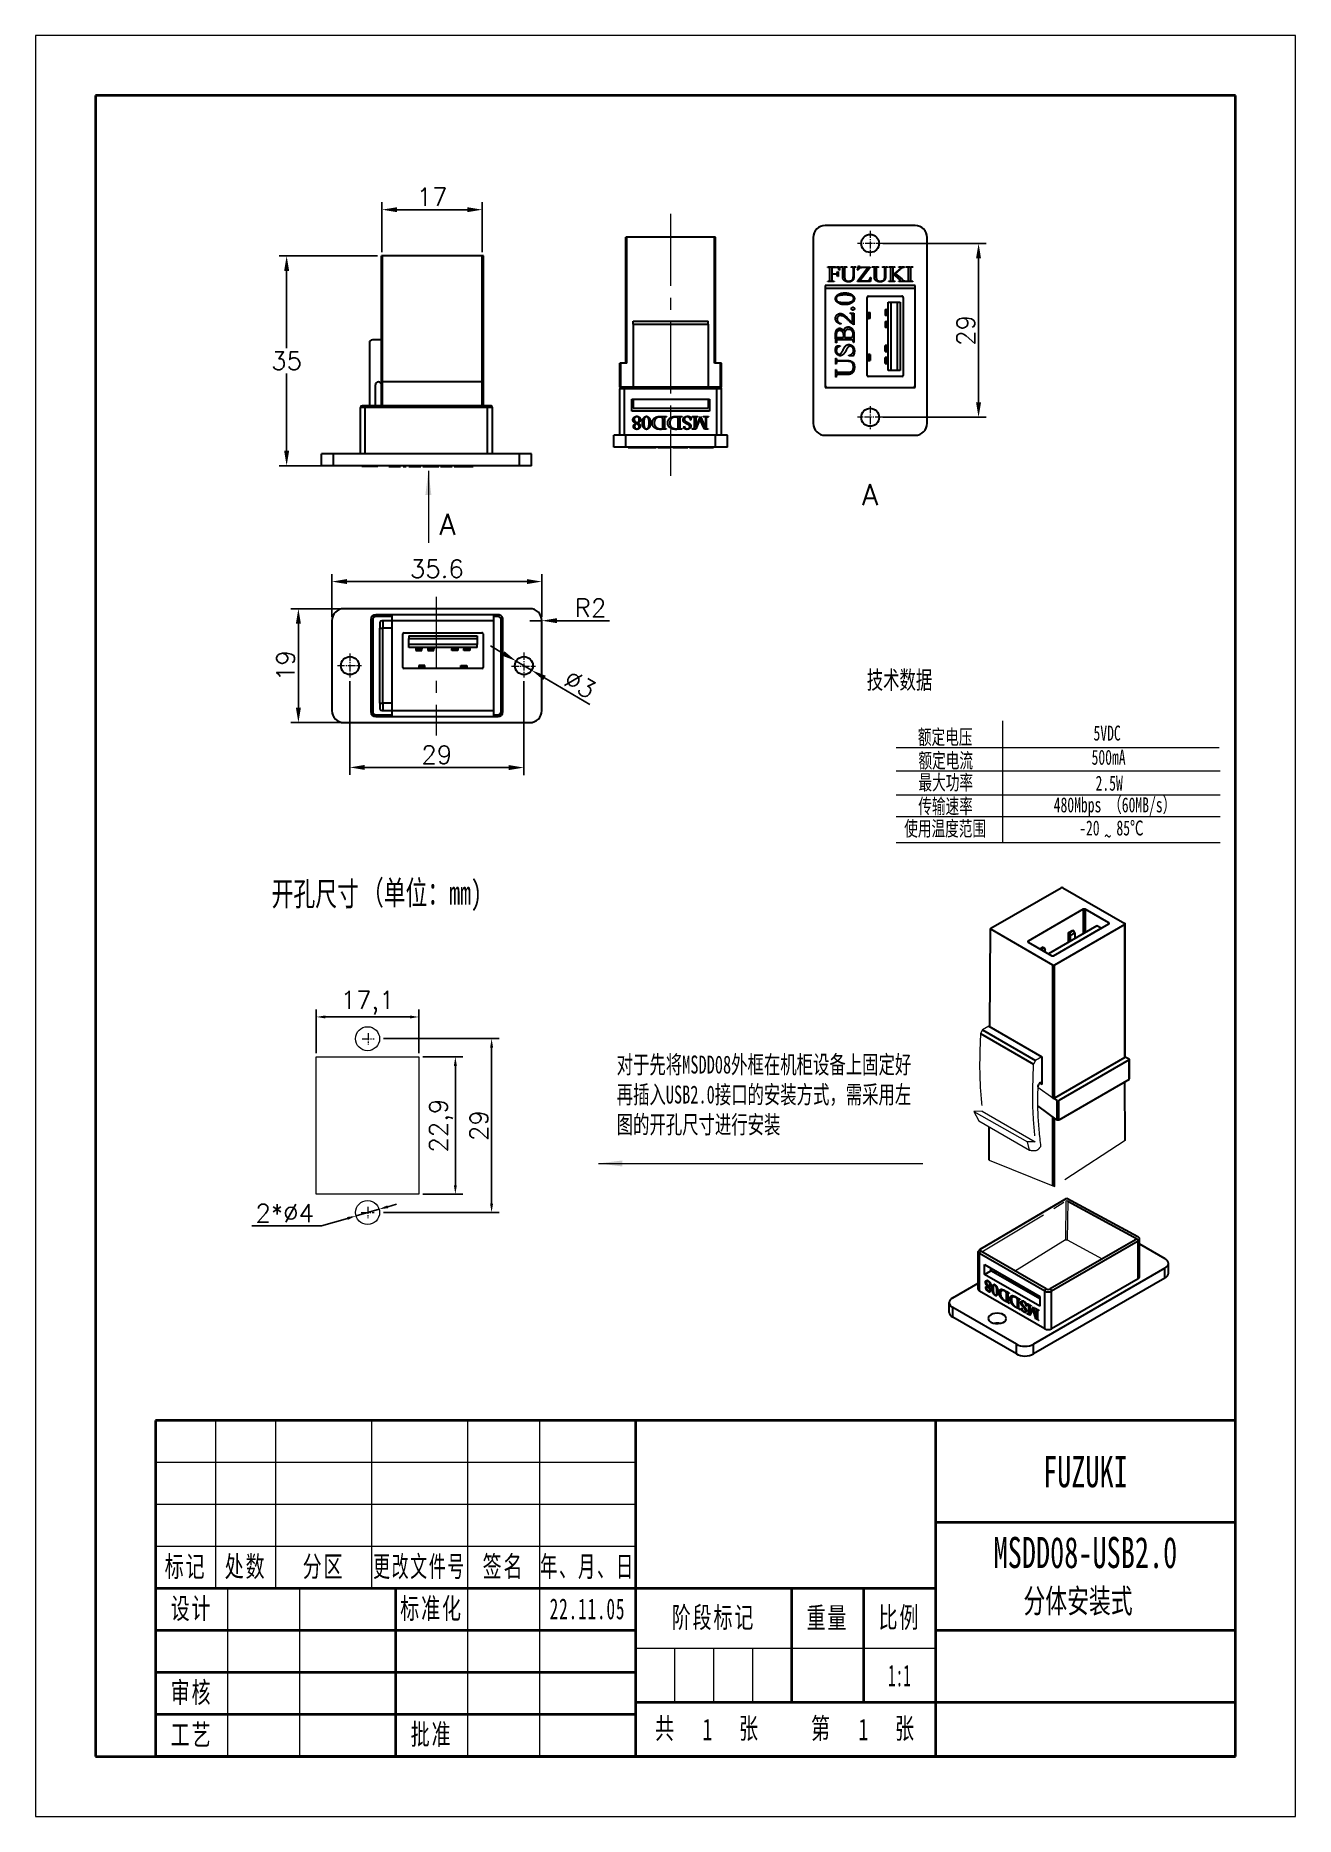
# Model space of a CAD drawing. Header units: millimetres. Extents: x -105 to 105, y -148 to 148.
import ezdxf
from ezdxf.enums import TextEntityAlignment as Align

# ---------------------------------------------------------------- set-up
doc = ezdxf.new("R2010")
doc.units = ezdxf.units.MM
doc.header["$PDSIZE"] = -5
doc.linetypes.add('点画线', pattern=[18, 12, -2, 2, -2])
doc.layers.get('0').update_dxf_attribs({"lineweight": 18})
for name, color, linetype, lineweight in [('尺寸线层', 3, 'Continuous', 18), ('粗实线层', 7, 'Continuous', 35), ('细实线层', 7, 'Continuous', 18)]:
    doc.layers.add(name, color=color, linetype=linetype, lineweight=lineweight)
doc.styles.get("Standard").update_dxf_attribs({"font": 'txt.shx', "height": 3})
doc.styles.add('标准', font='', dxfattribs={"width": 0.667, "height": 1})
doc.styles.get('标准').set_extended_font_data('SimSun')
doc.dimstyles.get("Standard").update_dxf_attribs({"dimtxt": 0.18, "dimasz": 0.18, "dimexe": 0.18, "dimexo": 0.0625, "dimgap": 0.09, "dimtad": 0, "dimtih": 1, "dimtoh": 1, "dimdec": 4, "dimzin": 0, "dimdsep": 46, "dimtxsty": 'Standard', "dimcen": 0.09, "dimdle": 0.36, "dimadec": 0, "dimazin": 0, "dimtfac": 1, "dimtdec": 4, "dimtofl": 0, "dimtmove": 0, "dimatfit": 3, "dimfxl": 1, "dimtolj": 1, "dimarcsym": 0})

msp = doc.modelspace()

# ---------------------------------------------------------------- texts
at = {"linetype": '点画线', "style": '标准', "width": 0.667}
for s, height, p in [('技术数据', 3, (33.549, 39.544)), ('额定电压 ', 2.5, (42.077, 30.271)), ('额定电流 ', 2.5, (42.168, 26.349)), ('最大功率 ', 2.5, (42.174, 22.704)), ('传输速率', 2.5, (42.137, 18.74)), ('使用温度范围', 2.5, (39.788, 15.005)), ('开孔尺寸', 4, (-65.67, 3.365)), ('（单位：mm)', 4, (-50.613, 3.551)), ('分体安装式', 4, (59.679, -114.564))]:
    msp.add_text(s, height=height, dxfattribs=at).set_placement(p)
at = {"style": '标准', "width": 0.667}
for s, p in [(' 5VDC', (70.214, 30.926)), (' 500mA', (69.894, 26.894)), ('2.5W', (71.693, 22.572)), ('480Mbps （60MB/s）', (64.715, 18.959)), ('-20 ', (68.96, 15.103)), ('~', (73.167, 13.752)), ('85℃', (75.169, 15.103))]:
    msp.add_text(s, height=2.5, dxfattribs=at).set_placement(p)
at = {"linetype": '点画线', "insert": (-8.139, -21.605), "char_height": 3, "attachment_point": 1, "style": '标准'}
msp.add_mtext_dynamic_manual_height_columns('对于先将MSDD08外框在机柜设备上固定好再插入USB2.0接口的安装方式，需采用左图的开孔尺寸进行安装', width=51.4248, gutter_width=15, heights=[0], dxfattribs=at)
at = {"layer": '尺寸线层', "color": 7}
for p in [(34.088, 71.919), (-36.357, 66.965)]:
    msp.add_text('A', height=3.5, dxfattribs=at).set_placement(p, align=Align.MIDDLE_CENTER)
at = {"layer": '尺寸线层', "color": 7, "attachment_point": 5, "line_spacing_factor": 0.963108, "style": '标准'}
for s, insert, char_height, width in [('\\T1.1;标记', (-80, -107), 3.4806, 18), ('\\T1.1;处数', (-70, -107), 3.4806, 18), ('\\T1.1;分区', (-57, -107), 3.4806, 30), ('\\T1.1;{\\W0.592404;更改文件号}', (-41, -107), 3.48056, 30), ('\\T1.1;签名', (-27, -107), 3.4806, 22), ('\\T1.1;{\\W0.605422;年、月、日}', (-13, -107), 3.48056, 30), ('\\T1.1;设计', (-79, -114), 3.4806, 22), ('\\T1.1;标准化', (-39, -114), 3.4806, 22), ('{\\W0.60542;\\T1.1;22.11.05}', (-13, -113.915), 3.48056, 30), ('\\T1.1;阶段标记', (8, -115.5), 3.4806, 50), ('\\T1.1;重量', (27, -115.5), 3.4806, 22), ('\\T1.1;比例', (39, -115.5), 3.4806, 22), ('\\T1.1;审核', (-79, -128), 3.4806, 22), ('\\T1.1;工艺', (-79, -135), 3.4806, 22), ('\\T1.1;批准', (-39, -135), 3.4806, 22), ('\\T1.1;共', (0, -134), 3.4806, 8), ('\\T1.1;张', (14, -134), 3.4806, 8), ('\\T1.1;第', (26, -134), 3.4806, 8), ('\\T1.1;张', (40, -134), 3.4806, 8)]:
    msp.add_mtext(s, dxfattribs=dict(at, insert=insert, char_height=char_height, width=width))
at = {"layer": '尺寸线层', "color": 7, "style": '标准'}
for tag, text, height, width, p in [('FUZUKI', '', 5.191, 0.667, (70, -91)), ('MSDD08-USB2.0', '', 5.191, 0.667, (70, -104.486)), ('1:1', '1:1', 3.6334, 0.510551, (39, -125)), ('1', '', 3.633, 0.667, (7, -134)), ('1', '', 3.633, 0.667, (33, -134))]:
    msp.add_attdef(tag, text=text, height=height, dxfattribs=dict(at, width=width)).set_placement(p, align=Align.MIDDLE_CENTER)

# ---------------------------------------------------------------- blocks, each defined once
blk = doc.blocks.new('$CAXA_FRAME_13B17AC1$')
at = {"layer": '粗实线层'}
for p, q in [((95, 138.5), (-95, 138.5)), ((-95, 138.5), (-95, -138.5)), ((95, -138.5), (95, 138.5)), ((-95, -138.5), (95, -138.5))]:
    blk.add_line(p, q, dxfattribs=at)
at = {"layer": '细实线层'}
for p, q in [((105, 148.5), (-105, 148.5)), ((-105, 148.5), (-105, -148.5)), ((105, -148.5), (105, 148.5)), ((-105, -148.5), (105, -148.5))]:
    blk.add_line(p, q, dxfattribs=at)
blk = doc.blocks.new('*X3')
at = {"layer": 'Defpoints', "color": 0, "transparency": 16777216}
for p in [(-63.16, 111.76), (-47.36, 111.76), (-55.36, 76.76)]:
    blk.add_point(p, dxfattribs=at)
at = {"layer": '尺寸线层', "color": 0, "linetype": 'Continuous', "lineweight": -2, "transparency": 16777216}
for p, q in [((-47.99, 111.76), (-64.41, 111.76)), ((-55.99, 76.76), (-64.41, 76.76))]:
    blk.add_line(p, q, dxfattribs=at)
at = {"layer": '尺寸线层', "color": 0, "lineweight": -2, "transparency": 16777216}
for p, q in [((-63.16, 109.26), (-63.16, 96.39)), ((-63.16, 79.26), (-63.16, 92.14))]:
    blk.add_line(p, q, dxfattribs=at)
at = {"layer": '尺寸线层', "color": 0, "transparency": 16777216}
for points in [[(-63.57, 109.26), (-62.74, 109.26), (-63.16, 111.76)], [(-63.57, 79.26), (-62.74, 79.26), (-63.16, 76.76)]]:
    blk.add_solid(points, dxfattribs=at)
at = {"layer": '尺寸线层', "color": 0, "transparency": 16777216, "insert": (-63.16, 94.26), "char_height": 3, "width": 5.3571, "attachment_point": 5, "bg_fill": 3, "box_fill_scale": 1.1, "bg_fill_color": 256, "bg_fill_true_color": 13158600, "bg_fill_transparency": 0}
blk.add_mtext('\\A1;35', dxfattribs=at)
blk = doc.blocks.new('*X4')
at = {"layer": 'Defpoints', "color": 0, "transparency": 16777216}
for p in [(-20.61, 57.44), (-55.61, 50.92), (-20.61, 50.92)]:
    blk.add_point(p, dxfattribs=at)
at = {"layer": '尺寸线层', "color": 0, "linetype": 'Continuous', "lineweight": -2, "transparency": 16777216}
for p, q in [((-55.61, 51.55), (-55.61, 58.69)), ((-20.61, 51.55), (-20.61, 58.69))]:
    blk.add_line(p, q, dxfattribs=at)
at = {"layer": '尺寸线层', "color": 0, "lineweight": -2, "transparency": 16777216}
blk.add_line((-53.11, 57.44), (-23.11, 57.44), dxfattribs=at)
at = {"layer": '尺寸线层', "color": 0, "transparency": 16777216}
for points in [[(-53.11, 57.86), (-53.11, 57.03), (-55.61, 57.44)], [(-23.11, 57.86), (-23.11, 57.03), (-20.61, 57.44)]]:
    blk.add_solid(points, dxfattribs=at)
at = {"layer": '尺寸线层', "color": 0, "transparency": 16777216, "insert": (-38.11, 59.57), "char_height": 3, "width": 10.9349, "attachment_point": 5, "bg_fill": 3, "box_fill_scale": 1.1, "bg_fill_color": 256, "bg_fill_true_color": 13158600, "bg_fill_transparency": 0}
blk.add_mtext('\\A1;35.6', dxfattribs=at)
blk = doc.blocks.new('*X5')
at = {"layer": 'Defpoints', "color": 0, "transparency": 16777216}
for p in [(-53.61, 52.92), (-61.2, 33.92), (-53.61, 33.92)]:
    blk.add_point(p, dxfattribs=at)
at = {"layer": '尺寸线层', "color": 0, "linetype": 'Continuous', "lineweight": -2, "transparency": 16777216}
for p, q in [((-54.24, 52.92), (-62.45, 52.92)), ((-54.24, 33.92), (-62.45, 33.92))]:
    blk.add_line(p, q, dxfattribs=at)
at = {"layer": '尺寸线层', "color": 0, "lineweight": -2, "transparency": 16777216}
blk.add_line((-61.2, 50.42), (-61.2, 36.42), dxfattribs=at)
at = {"layer": '尺寸线层', "color": 0, "transparency": 16777216}
for points in [[(-61.62, 50.42), (-60.78, 50.42), (-61.2, 52.92)], [(-61.62, 36.42), (-60.78, 36.42), (-61.2, 33.92)]]:
    blk.add_solid(points, dxfattribs=at)
at = {"layer": '尺寸线层', "color": 0, "transparency": 16777216, "insert": (-63.33, 43.42), "char_height": 3, "width": 5, "attachment_point": 5, "rotation": 90, "bg_fill": 3, "box_fill_scale": 1.1, "bg_fill_color": 256, "bg_fill_true_color": 13158600, "bg_fill_transparency": 0}
blk.add_mtext('\\A1;19', dxfattribs=at)
blk = doc.blocks.new('*X6')
at = {"layer": 'Defpoints', "color": 0, "transparency": 16777216}
for p in [(-24.9, 44.19), (-22.32, 42.66)]:
    blk.add_point(p, dxfattribs=at)
at = {"layer": '尺寸线层', "color": 0, "lineweight": -2, "transparency": 16777216}
for p, q in [((-27.05, 45.46), (-29.2, 46.74)), ((-24.9, 44.19), (-22.32, 42.66)), ((-20.17, 41.38), (-12.64, 36.92))]:
    blk.add_line(p, q, dxfattribs=at)
at = {"layer": '尺寸线层', "color": 0, "transparency": 16777216}
for points in [[(-26.84, 45.82), (-27.27, 45.1), (-24.9, 44.19)], [(-19.96, 41.74), (-20.38, 41.03), (-22.32, 42.66)]]:
    blk.add_solid(points, dxfattribs=at)
at = {"layer": '尺寸线层', "color": 0, "transparency": 16777216, "insert": (-14.25, 40.34), "char_height": 3, "width": 7.1429, "attachment_point": 5, "rotation": 329.3575, "bg_fill": 3, "box_fill_scale": 1.1, "bg_fill_color": 256, "bg_fill_true_color": 13158600, "bg_fill_transparency": 0}
blk.add_mtext('\\A1;%%C3', dxfattribs=at)
blk = doc.blocks.new('*X7')
at = {"layer": 'Defpoints', "color": 0, "transparency": 16777216}
for p in [(-22.61, 50.92), (-20.61, 50.92)]:
    blk.add_point(p, dxfattribs=at)
at = {"layer": '尺寸线层', "color": 0, "lineweight": -2, "transparency": 16777216}
for p, q in [((-22.61, 50.92), (-20.61, 50.92)), ((-18.11, 50.92), (-9.36, 50.92))]:
    blk.add_line(p, q, dxfattribs=at)
at = {"layer": '尺寸线层', "color": 0, "transparency": 16777216}
blk.add_solid([(-18.11, 51.34), (-18.11, 50.51), (-20.61, 50.92)], dxfattribs=at)
at = {"layer": '尺寸线层', "color": 0, "transparency": 16777216, "insert": (-12.49, 53.05), "char_height": 3, "width": 6.0714, "attachment_point": 5, "rotation": 360, "bg_fill": 3, "box_fill_scale": 1.1, "bg_fill_color": 256, "bg_fill_true_color": 13158600, "bg_fill_transparency": 0}
blk.add_mtext('\\A1;R2', dxfattribs=at)
blk = doc.blocks.new('*D8')
at = {"color": 0, "lineweight": -2, "transparency": 16777216}
for p, q in [((-47.26, 112.39), (-47.26, 120.72)), ((-44.76, 119.47), (-33.06, 119.47)), ((-30.56, 112.39), (-30.56, 120.72))]:
    blk.add_line(p, q, dxfattribs=at)
at = {"color": 0, "transparency": 16777216}
for points in [[(-44.76, 119.88), (-44.76, 119.05), (-47.26, 119.47)], [(-33.06, 119.88), (-33.06, 119.05), (-30.56, 119.47)]]:
    blk.add_solid(points, dxfattribs=at)
at = {"layer": 'Defpoints', "color": 0, "transparency": 16777216}
for p in [(-30.56, 119.47), (-47.26, 111.76), (-30.56, 111.76)]:
    blk.add_point(p, dxfattribs=at)
at = {"color": 0, "transparency": 16777216, "insert": (-38.91, 121.59), "char_height": 3, "attachment_point": 5}
blk.add_mtext('\\A1;17', dxfattribs=at)
blk = doc.blocks.new('*D9')
at = {"color": 0, "lineweight": -2, "transparency": 16777216}
for p, q in [((36.24, 113.84), (53.44, 113.84)), ((52.19, 111.34), (52.19, 87.34)), ((36.24, 84.84), (53.44, 84.84))]:
    blk.add_line(p, q, dxfattribs=at)
at = {"color": 0, "linetype": '点画线', "transparency": 16777216}
for points in [[(51.77, 111.34), (52.6, 111.34), (52.19, 113.84)], [(51.77, 87.34), (52.6, 87.34), (52.19, 84.84)]]:
    blk.add_solid(points, dxfattribs=at)
at = {"layer": 'Defpoints', "color": 0, "linetype": '点画线', "transparency": 16777216}
for p in [(35.62, 113.84), (35.62, 84.84), (52.19, 84.84)]:
    blk.add_point(p, dxfattribs=at)
at = {"color": 0, "linetype": '点画线', "transparency": 16777216, "insert": (50.06, 99.34), "char_height": 3, "attachment_point": 5, "rotation": 90}
blk.add_mtext('\\A1;29', dxfattribs=at)
blk = doc.blocks.new('*D10')
at = {"color": 0, "lineweight": -2, "transparency": 16777216}
for p, q in [((-52.61, 40.85), (-52.63, 25.2)), ((-23.61, 40.82), (-23.63, 25.17)), ((-50.13, 26.45), (-26.13, 26.42))]:
    blk.add_line(p, q, dxfattribs=at)
at = {"color": 0, "linetype": '点画线', "transparency": 16777216}
for points in [[(-50.13, 26.86), (-50.13, 26.03), (-52.63, 26.45)], [(-26.13, 26.84), (-26.13, 26), (-23.63, 26.42)]]:
    blk.add_solid(points, dxfattribs=at)
at = {"layer": 'Defpoints', "color": 0, "linetype": '点画线', "transparency": 16777216}
for p in [(-52.61, 41.47), (-23.61, 41.44), (-23.63, 26.42)]:
    blk.add_point(p, dxfattribs=at)
at = {"color": 0, "linetype": '点画线', "transparency": 16777216, "insert": (-38.13, 28.56), "char_height": 3, "attachment_point": 5, "rotation": 359.9378}
blk.add_mtext('\\A1;29', dxfattribs=at)
blk = doc.blocks.new('*D11')
at = {"color": 0, "lineweight": -2, "transparency": 16777216}
for p, q in [((-58.21, -21.22), (-58.21, -13.92)), ((-41.11, -21.22), (-41.11, -13.92)), ((-56.71, -15.17), (-42.61, -15.17))]:
    blk.add_line(p, q, dxfattribs=at)
at = {"color": 0, "linetype": '点画线', "transparency": 16777216}
for points in [[(-56.71, -14.92), (-56.71, -15.42), (-58.21, -15.17)], [(-42.61, -14.92), (-42.61, -15.42), (-41.11, -15.17)]]:
    blk.add_solid(points, dxfattribs=at)
at = {"layer": 'Defpoints', "color": 0, "linetype": '点画线', "transparency": 16777216}
for p in [(-41.11, -15.17), (-58.21, -21.84), (-41.11, -21.84)]:
    blk.add_point(p, dxfattribs=at)
at = {"color": 0, "linetype": '点画线', "transparency": 16777216, "insert": (-49.66, -12.8), "char_height": 3, "attachment_point": 5}
blk.add_mtext('\\A1;17,1', dxfattribs=at)
blk = doc.blocks.new('*D12')
at = {"color": 0, "lineweight": -2, "transparency": 16777216}
for p, q in [((-40.48, -21.84), (-33.78, -21.84)), ((-35.03, -23.34), (-35.03, -43.24)), ((-40.48, -44.74), (-33.78, -44.74))]:
    blk.add_line(p, q, dxfattribs=at)
at = {"color": 0, "linetype": '点画线', "transparency": 16777216}
for points in [[(-35.28, -23.34), (-34.78, -23.34), (-35.03, -21.84)], [(-35.28, -43.24), (-34.78, -43.24), (-35.03, -44.74)]]:
    blk.add_solid(points, dxfattribs=at)
at = {"layer": 'Defpoints', "color": 0, "linetype": '点画线', "transparency": 16777216}
for p in [(-41.11, -21.84), (-41.11, -44.74), (-35.03, -44.74)]:
    blk.add_point(p, dxfattribs=at)
at = {"color": 0, "linetype": '点画线', "transparency": 16777216, "insert": (-37.4, -33.29), "char_height": 3, "attachment_point": 5, "rotation": 90}
blk.add_mtext('\\A1;22,9', dxfattribs=at)
blk = doc.blocks.new('*D13')
at = {"color": 0, "lineweight": -2, "transparency": 16777216}
for p, q in [((-47.03, -18.79), (-27.74, -18.79)), ((-28.99, -20.29), (-28.99, -46.29)), ((-47.03, -47.79), (-27.74, -47.79))]:
    blk.add_line(p, q, dxfattribs=at)
at = {"color": 0, "linetype": '点画线', "transparency": 16777216}
for points in [[(-29.24, -20.29), (-28.74, -20.29), (-28.99, -18.79)], [(-29.24, -46.29), (-28.74, -46.29), (-28.99, -47.79)]]:
    blk.add_solid(points, dxfattribs=at)
at = {"layer": 'Defpoints', "color": 0, "linetype": '点画线', "transparency": 16777216}
for p in [(-47.66, -18.79), (-47.66, -47.79), (-28.99, -47.79)]:
    blk.add_point(p, dxfattribs=at)
at = {"color": 0, "linetype": '点画线', "transparency": 16777216, "insert": (-31.11, -33.29), "char_height": 3, "attachment_point": 5, "rotation": 90}
blk.add_mtext('\\A1;29', dxfattribs=at)
blk = doc.blocks.new('*D101')
at = {"color": 0, "lineweight": -2, "transparency": 16777216}
for p, q in [((-47.74, -47.24), (-51.58, -48.35)), ((-46.3, -46.82), (-44.86, -46.4)), ((-68.97, -50.03), (-57.34, -50.03)), ((-57.34, -50.03), (-53.02, -48.77))]:
    blk.add_line(p, q, dxfattribs=at)
at = {"color": 0, "transparency": 16777216}
for points in [[(-46.37, -46.58), (-46.23, -47.06), (-47.74, -47.24)], [(-53.09, -48.53), (-52.95, -49.01), (-51.58, -48.35)]]:
    blk.add_solid(points, dxfattribs=at)
at = {"layer": 'Defpoints', "color": 0, "transparency": 16777216}
for p in [(-47.74, -47.24), (-51.58, -48.35)]:
    blk.add_point(p, dxfattribs=at)
at = {"color": 0, "transparency": 16777216, "insert": (-63.47, -47.9), "char_height": 3, "width": 30.5755, "attachment_point": 5}
blk.add_mtext('\\A1;2*∅4', dxfattribs=at)

# ---------------------------------------------------------------- dimensions: what is measured, and where the dimension line sits
at = {"linetype": '点画线'}
dim = msp.add_linear_dim(base=(52.185, 84.838), p1=(35.618, 113.838), p2=(35.618, 84.838), angle=90, dimstyle='Standard', override={"dimtxt": 2.5, "dimasz": 2.5, "dimexe": 1.25, "dimexo": 0.625, "dimgap": 0.625, "dimtad": 1, "dimtih": 0, "dimtoh": 0, "dimdec": 2, "dimzin": 8, "dimdsep": 44, "dimdle": 5, "dimtdec": 2, "dimtofl": 1, "dimatfit": 0, "dimarcsym": 1}, dxfattribs=at)
dim.commit()
dim.dimension.update_dxf_attribs({"geometry": '*D9', "text_midpoint": (50.06, 99.338)})
at = {"color": 1, "linetype": '点画线'}
dim = msp.add_linear_dim(base=(-41.109, -15.173), p1=(-58.209, -21.845), p2=(-41.109, -21.845), dimstyle='Standard', override={"dimtxt": 2.5, "dimasz": 1.5, "dimexe": 1.25, "dimexo": 0.625, "dimgap": 0.625, "dimtad": 1, "dimtih": 0, "dimtoh": 0, "dimdec": 2, "dimzin": 8, "dimdsep": 44, "dimdle": 5, "dimtdec": 2, "dimtofl": 1, "dimatfit": 0, "dimarcsym": 1}, dxfattribs=at)
dim.commit()
dim.dimension.update_dxf_attribs({"geometry": '*D11', "text_midpoint": (-49.659, -15.173), "dimtype": 160})
for base, p1, p2, picture, middle in [((-28.989, -47.795), (-47.659, -18.795), (-47.659, -47.795), '*D13', (-31.114, -33.295)), ((-35.03, -44.745), (-41.109, -21.845), (-41.109, -44.745), '*D12', (-37.405, -33.295))]:
    dim = msp.add_linear_dim(base=base, p1=p1, p2=p2, angle=90, dimstyle='Standard', override={"dimtxt": 2.5, "dimasz": 1.5, "dimexe": 1.25, "dimexo": 0.625, "dimgap": 0.625, "dimtad": 1, "dimtih": 0, "dimtoh": 0, "dimdec": 2, "dimzin": 8, "dimdsep": 44, "dimdle": 5, "dimtdec": 2, "dimtofl": 1, "dimatfit": 0, "dimarcsym": 1}, dxfattribs=at)
    dim.commit()
    dim.dimension.update_dxf_attribs({"geometry": picture, "text_midpoint": middle})
at = {"color": 1}
dim = msp.add_diameter_dim_2p(p1=(-47.738, -47.237), p2=(-51.58, -48.353), text='2*<>', dimstyle='Standard', override={"dimtxt": 3, "dimasz": 1.5, "dimexe": 1.25, "dimexo": 0.625, "dimgap": 0.625, "dimtad": 1, "dimdec": 2, "dimzin": 8, "dimdsep": 44, "dimdle": 5, "dimtdec": 2, "dimtofl": 1, "dimtmove": 1, "dimatfit": 0, "dimarcsym": 1}, dxfattribs=at)
dim.commit()
dim.dimension.update_dxf_attribs({"geometry": '*D101', "text_midpoint": (-63.466, -47.902)})

# ---------------------------------------------------------------- hatches: boundary and pattern name
at = {"layer": '尺寸线层', "linetype": 'Continuous'}
for points in [[(-39.53, 75.895), (-39.03, 71.895), (-40.03, 71.895)], [(-11.195, -39.606), (-7.195, -39.106), (-7.195, -40.106)]]:
    msp.add_hatch(color=7, dxfattribs=at).paths.add_polyline_path(points, flags=0)

# ---------------------------------------------------------------- linework, layer by layer
at = {"linetype": '点画线'}
for p, q in [((0.861, 118.789), (0.861, 75.058)), ((52.861, -17.327), (52.508, -17.939)), ((53.922, -16.715), (52.861, -17.327)), ((61.7, -22.43), (61.346, -23.042)), ((62.761, -21.818), (61.7, -22.43)), ((77.288, -25.589), (77.346, -25.507)), ((64.56, -28.691), (62.051, -26.923)), ((52.811, -30.907), (51.409, -30.924)), ((51.409, -30.924), (60.327, -35.991)), ((51.409, -30.924), (52.243, -32.491)), ((52.243, -32.491), (60.691, -37.38)), ((52.811, -30.907), (61.619, -35.999)), ((61.619, -35.999), (60.327, -35.991)), ((60.691, -37.38), (60.327, -35.991)), ((76.639, -35.789), (64.842, -43.473)), ((53.946, -39.065), (64.842, -43.473)), ((52.709, -54.326), (66.751, -45.89)), ((66.754, -45.901), (66.688, -52.344)), ((66.751, -45.89), (66.908, -45.796)), ((66.908, -45.796), (67.188, -45.945)), ((67.074, -45.883), (66.954, -52.332)), ((66.688, -52.346), (58.188, -57.612)), ((66.68, -52.344), (66.965, -52.331)), ((66.954, -52.332), (72.811, -55.526)), ((52.105, -54.275), (52.47, -53.888))]:
    msp.add_line(p, q, dxfattribs=at)
at = {"color": 7, "lineweight": 30, "ltscale": 0.375}
for p, q in [((41.618, 116.838), (26.618, 116.838)), ((41.618, 106.838), (26.618, 106.838)), ((41.618, 106.338), (26.618, 106.338)), ((26.618, 89.838), (41.618, 89.838)), ((8.361, 81.878), (-6.639, 81.878)), ((26.618, 81.838), (41.618, 81.838)), ((8.361, 79.878), (-6.639, 79.878)), ((-55.611, 50.922), (-55.611, 35.922)), ((-20.611, 35.922), (-20.611, 50.922))]:
    msp.add_line(p, q, dxfattribs=at)
at = {"linetype": '点画线', "ltscale": 0.1}
for p, q in [((34.118, 115.968), (34.118, 111.717)), ((36.282, 113.838), (32.003, 113.838)), ((34.118, 86.717), (34.118, 82.852)), ((36.152, 84.838), (32.002, 84.838))]:
    msp.add_line(p, q, dxfattribs=at)
at = {"color": 7, "lineweight": 30}
for p, q in [((-6.639, 93.878), (-6.639, 114.878)), ((-6.439, 93.878), (-6.439, 114.878)), ((8.161, 93.878), (8.161, 114.878)), ((8.361, 93.878), (8.361, 114.878)), ((24.618, 114.838), (24.618, 83.838)), ((43.618, 83.838), (43.618, 114.838)), ((-47.361, 90.763), (-47.361, 111.763)), ((-47.161, 90.763), (-47.161, 111.763)), ((-30.561, 90.763), (-30.561, 111.763)), ((-30.361, 90.763), (-30.361, 111.763)), ((-29.661, 86.463), (-50.061, 86.463)), ((-24.361, 78.763), (-55.361, 78.763)), ((-24.361, 76.763), (-55.361, 76.763)), ((-22.611, 52.922), (-53.611, 52.922)), ((-53.611, 33.922), (-22.611, 33.922)), ((83.24, -57.092), (61.319, -69.748)), ((83.24, -58.725), (61.319, -71.381))]:
    msp.add_line(p, q, dxfattribs=at)
at = {"color": 7, "lineweight": 30, "ltscale": 0.005}
for p, q in [((-6.439, 114.878), (-6.639, 114.878)), ((8.361, 114.878), (8.161, 114.878)), ((-47.161, 111.763), (-47.361, 111.763)), ((-30.361, 111.763), (-30.561, 111.763)), ((33.618, 102.338), (33.818, 102.338)), ((33.618, 101.338), (33.818, 101.338)), ((37.118, 102.838), (36.918, 102.838)), ((37.118, 101.838), (36.918, 101.838)), ((37.118, 100.838), (36.918, 100.838)), ((37.118, 99.838), (36.918, 99.838)), ((33.618, 95.338), (33.818, 95.338)), ((37.118, 96.838), (36.918, 96.838)), ((37.118, 95.838), (36.918, 95.838)), ((-7.439, 93.878), (-7.639, 93.878)), ((-6.439, 93.878), (-6.639, 93.878)), ((8.361, 93.878), (8.161, 93.878)), ((9.361, 93.878), (9.161, 93.878)), ((33.618, 94.338), (33.818, 94.338)), ((37.118, 94.838), (36.918, 94.838)), ((37.118, 93.838), (36.918, 93.838)), ((-47.161, 90.763), (-47.361, 90.763)), ((-30.361, 90.763), (-30.561, 90.763)), ((-7.439, 89.878), (-7.639, 89.878)), ((9.361, 89.878), (9.161, 89.878)), ((-47.161, 86.763), (-47.361, 86.763)), ((-30.361, 86.763), (-30.561, 86.763)), ((-45.611, 50.922), (-45.611, 50.722)), ((-28.611, 50.722), (-28.611, 50.922)), ((-41.611, 46.422), (-41.611, 46.222)), ((-40.611, 46.422), (-40.611, 46.222)), ((-39.611, 46.422), (-39.611, 46.222)), ((-38.611, 46.422), (-38.611, 46.222)), ((-35.611, 46.422), (-35.611, 46.222)), ((-34.611, 46.422), (-34.611, 46.222)), ((-33.611, 46.422), (-33.611, 46.222)), ((-32.611, 46.422), (-32.611, 46.222)), ((-41.111, 42.922), (-41.111, 43.122)), ((-40.111, 42.922), (-40.111, 43.122)), ((-34.111, 42.922), (-34.111, 43.122)), ((-33.111, 42.922), (-33.111, 43.122)), ((-45.611, 36.122), (-45.611, 35.922)), ((-28.611, 35.922), (-28.611, 36.122))]:
    msp.add_line(p, q, dxfattribs=at)
at = {"color": 7, "lineweight": 30, "ltscale": 0.365}
for p, q in [((8.161, 114.878), (-6.439, 114.878)), ((-45.611, 50.722), (-45.611, 36.122)), ((-28.611, 36.122), (-28.611, 50.722))]:
    msp.add_line(p, q, dxfattribs=at)
at = {"color": 7, "lineweight": 30, "ltscale": 0.415}
for p, q in [((-30.561, 111.763), (-47.161, 111.763)), ((-30.561, 90.763), (-47.161, 90.763)), ((-30.561, 86.763), (-47.161, 86.763)), ((-28.811, 51.922), (-45.411, 51.922)), ((-28.811, 50.922), (-45.411, 50.922)), ((-45.411, 35.922), (-28.811, 35.922)), ((-45.411, 34.922), (-28.811, 34.922))]:
    msp.add_line(p, q, dxfattribs=at)
at = {"color": 7, "lineweight": 30, "ltscale": 0.001145}
for p, q in [((27.064, 109.917), (27.11, 109.916)), ((28.942, 101.758), (28.9, 101.739)), ((-6.192, 79.828), (-6.147, 79.828)), ((57.804, -61.891), (57.774, -61.925))]:
    msp.add_line(p, q, dxfattribs=at)
at = {"color": 7, "lineweight": 30, "ltscale": 0.001737}
for p, q in [((27.064, 109.848), (27.064, 109.917)), ((28.342, 101.317), (28.344, 101.386)), ((3.222, 83.136), (3.262, 83.079))]:
    msp.add_line(p, q, dxfattribs=at)
at = {"color": 7, "lineweight": 30, "ltscale": 0.001697}
for p, q in [((27.11, 109.916), (27.178, 109.914)), ((-6.147, 79.828), (-6.079, 79.828))]:
    msp.add_line(p, q, dxfattribs=at)
at = {"color": 7, "lineweight": 30, "ltscale": 0.00225}
for p, q in [((27.178, 109.914), (27.268, 109.913)), ((-6.079, 79.828), (-5.989, 79.828))]:
    msp.add_line(p, q, dxfattribs=at)
at = {"color": 7, "lineweight": 30, "ltscale": 0.002802}
for p, q in [((27.268, 109.913), (27.38, 109.912)), ((-5.989, 79.828), (-5.877, 79.828))]:
    msp.add_line(p, q, dxfattribs=at)
at = {"color": 7, "lineweight": 30, "ltscale": 0.003354}
for p, q in [((27.38, 109.912), (27.514, 109.911)), ((-5.877, 79.828), (-5.743, 79.828))]:
    msp.add_line(p, q, dxfattribs=at)
at = {"color": 7, "lineweight": 30, "ltscale": 0.003906}
for p, q in [((27.514, 109.911), (27.671, 109.911)), ((-5.743, 79.828), (-5.586, 79.828))]:
    msp.add_line(p, q, dxfattribs=at)
at = {"color": 7, "lineweight": 30, "ltscale": 0.004458}
for p, q in [((27.671, 109.911), (27.849, 109.91)), ((-5.586, 79.828), (-5.408, 79.828))]:
    msp.add_line(p, q, dxfattribs=at)
at = {"color": 7, "lineweight": 30, "ltscale": 0.00501}
for p, q in [((27.849, 109.91), (28.049, 109.91)), ((-5.408, 79.828), (-5.208, 79.828))]:
    msp.add_line(p, q, dxfattribs=at)
at = {"color": 7, "lineweight": 30, "ltscale": 0.005563}
for p, q in [((28.049, 109.91), (28.272, 109.91)), ((-5.208, 79.828), (-4.985, 79.828))]:
    msp.add_line(p, q, dxfattribs=at)
at = {"color": 7, "lineweight": 30, "ltscale": 0.006115}
for p, q in [((28.272, 109.91), (28.516, 109.909)), ((-4.985, 79.828), (-4.74, 79.828))]:
    msp.add_line(p, q, dxfattribs=at)
at = {"color": 7, "lineweight": 30, "ltscale": 0.001656}
for p, q in [((28.516, 109.909), (28.583, 109.91)), ((29.918, 107.56), (29.861, 107.594)), ((28.569, 100.718), (28.526, 100.768)), ((-4.74, 79.828), (-4.674, 79.828)), ((-39.442, 76.663), (-39.376, 76.663)), ((59.482, -64.032), (59.514, -64.09))]:
    msp.add_line(p, q, dxfattribs=at)
at = {"color": 7, "lineweight": 30, "ltscale": 0.001569}
for p, q in [((28.583, 109.91), (28.645, 109.91)), ((29.618, 107.871), (29.596, 107.93)), ((34.886, 107.871), (34.863, 107.93)), ((29.105, 96.745), (29.105, 96.682)), ((-2.184, 84.128), (-2.168, 84.189)), ((0.4, 84.128), (0.416, 84.189)), ((4.425, 84.969), (4.488, 84.967)), ((-4.674, 79.828), (-4.611, 79.828))]:
    msp.add_line(p, q, dxfattribs=at)
at = {"color": 7, "lineweight": 30, "ltscale": 0.001482}
for p, q in [((28.645, 109.91), (28.705, 109.91)), ((30.083, 99.353), (30.039, 99.313)), ((30.13, 99.389), (30.083, 99.353)), ((-4.611, 79.828), (-4.552, 79.828))]:
    msp.add_line(p, q, dxfattribs=at)
at = {"color": 7, "lineweight": 30, "ltscale": 0.001395}
for p, q in [((28.705, 109.91), (28.76, 109.911)), ((-4.552, 79.828), (-4.496, 79.828))]:
    msp.add_line(p, q, dxfattribs=at)
at = {"color": 7, "lineweight": 30, "ltscale": 0.001308}
for p, q in [((28.76, 109.911), (28.813, 109.911)), ((-4.496, 79.828), (-4.444, 79.828))]:
    msp.add_line(p, q, dxfattribs=at)
at = {"color": 7, "lineweight": 30, "ltscale": 0.001222}
for p, q in [((28.813, 109.911), (28.862, 109.912)), ((31.151, 96.524), (31.115, 96.557))]:
    msp.add_line(p, q, dxfattribs=at)
at = {"color": 7, "lineweight": 30, "ltscale": 0.001135}
for p, q in [((28.862, 109.912), (28.907, 109.913)), ((38.271, 108.465), (38.236, 108.494)), ((28.86, 101.718), (28.822, 101.693)), ((28.9, 101.739), (28.86, 101.718)), ((28.546, 95.664), (28.568, 95.624)), ((-4.18, 84.555), (-4.175, 84.51))]:
    msp.add_line(p, q, dxfattribs=at)
at = {"color": 7, "lineweight": 30, "ltscale": 0.001048}
for p, q in [((28.907, 109.913), (28.949, 109.914)), ((28.76, 108.664), (28.761, 108.623)), ((31.422, 100.255), (31.384, 100.273)), ((-4.35, 79.828), (-4.308, 79.828)), ((54.677, -59.986), (54.666, -60.026))]:
    msp.add_line(p, q, dxfattribs=at)
at = {"color": 7, "lineweight": 30, "ltscale": 0.000961101}
msp.add_line((28.949, 109.914), (28.987, 109.916), dxfattribs=at)
at = {"color": 7, "lineweight": 30, "ltscale": 0.000874523}
msp.add_line((28.987, 109.916), (29.022, 109.917), dxfattribs=at)
at = {"color": 7, "lineweight": 30, "ltscale": 0.000580761}
msp.add_line((29.021, 109.896), (29.02, 109.873), dxfattribs=at)
at = {"color": 7, "lineweight": 30, "ltscale": 0.000529223}
msp.add_line((29.022, 109.917), (29.021, 109.896), dxfattribs=at)
at = {"color": 7, "lineweight": 30, "ltscale": 0.001278}
for p, q in [((29.188, 109.921), (29.239, 109.919)), ((34.456, 109.921), (34.507, 109.919)), ((30.745, 99.879), (30.793, 99.861)), ((5.227, 84.964), (5.278, 84.966)), ((60.131, -63.324), (60.175, -63.299))]:
    msp.add_line(p, q, dxfattribs=at)
at = {"color": 7, "lineweight": 30, "ltscale": 0.001545}
for p, q in [((29.188, 109.859), (29.188, 109.921)), ((30.231, 109.921), (30.231, 109.859)), ((30.934, 109.859), (30.934, 109.921)), ((31.726, 109.921), (31.726, 109.859)), ((34.456, 109.859), (34.456, 109.921)), ((35.498, 109.921), (35.498, 109.859)), ((36.201, 109.859), (36.201, 109.921)), ((36.993, 109.921), (36.993, 109.859)), ((37.252, 109.859), (37.252, 109.921)), ((38.248, 109.921), (38.248, 109.859)), ((38.893, 109.859), (38.893, 109.921)), ((39.835, 109.921), (39.835, 109.859)), ((40.078, 109.859), (40.078, 109.921)), ((27.034, 107.48), (27.034, 107.542)), ((28.099, 107.542), (28.099, 107.48)), ((28.706, 109.172), (28.767, 109.172)), ((34.143, 108.176), (34.205, 108.176)), ((37.252, 107.48), (37.252, 107.542)), ((38.248, 107.542), (38.248, 107.48)), ((38.904, 107.48), (38.904, 107.542)), ((40.055, 107.542), (40.055, 107.48)), ((0.886, 79.828), (0.948, 79.828)), ((59.758, -63.711), (59.719, -63.664)), ((59.829, -63.67), (59.789, -63.623))]:
    msp.add_line(p, q, dxfattribs=at)
at = {"color": 7, "lineweight": 30, "ltscale": 0.001284}
for p, q in [((29.239, 109.919), (29.291, 109.917)), ((34.507, 109.919), (34.558, 109.917)), ((-0.052, 82.862), (-0.104, 82.861)), ((2.532, 82.862), (2.481, 82.861))]:
    msp.add_line(p, q, dxfattribs=at)
at = {"color": 7, "lineweight": 30, "ltscale": 0.001289}
for p, q in [((29.291, 109.917), (29.342, 109.915)), ((-4.406, 84.017), (-4.451, 83.991)), ((-3.966, 79.828), (-3.915, 79.828)), ((1.301, 79.828), (1.353, 79.828)), ((55.043, -59.913), (55.078, -59.951))]:
    msp.add_line(p, q, dxfattribs=at)
at = {"color": 7, "lineweight": 30, "ltscale": 0.001295}
for p, q in [((29.342, 109.915), (29.394, 109.914)), ((34.61, 109.915), (34.661, 109.914)), ((2.941, 84.494), (2.951, 84.545)), ((-3.915, 79.828), (-3.863, 79.828)), ((1.353, 79.828), (1.405, 79.828)), ((56.371, -60.785), (56.321, -60.771)), ((56.442, -60.744), (56.392, -60.73)), ((58.198, -61.84), (58.149, -61.826)), ((58.269, -61.799), (58.219, -61.785))]:
    msp.add_line(p, q, dxfattribs=at)
at = {"color": 7, "lineweight": 30, "ltscale": 0.001301}
for p, q in [((29.394, 109.914), (29.446, 109.912)), ((34.661, 109.914), (34.714, 109.912)), ((39.016, 109.535), (39.056, 109.569)), ((31.339, 96.17), (31.327, 96.22)), ((7.115, 84.967), (7.167, 84.969)), ((55.919, -60.911), (55.897, -60.958)), ((57.747, -61.966), (57.724, -62.013)), ((60.304, -62.963), (60.349, -62.99))]:
    msp.add_line(p, q, dxfattribs=at)
at = {"color": 7, "lineweight": 30, "ltscale": 0.001306}
for p, q in [((29.446, 109.912), (29.498, 109.911)), ((34.714, 109.912), (34.766, 109.911)), ((-3.811, 79.828), (-3.759, 79.828)), ((1.457, 79.828), (1.509, 79.828)), ((-39.978, 76.663), (-39.926, 76.663))]:
    msp.add_line(p, q, dxfattribs=at)
at = {"color": 7, "lineweight": 30, "ltscale": 0.001312}
for p, q in [((29.498, 109.911), (29.551, 109.911)), ((34.766, 109.911), (34.818, 109.911)), ((29.339, 95.141), (29.288, 95.127)), ((29.388, 95.158), (29.339, 95.141)), ((-1.098, 84.962), (-1.045, 84.963)), ((1.487, 84.962), (1.539, 84.963)), ((3.512, 84.095), (3.559, 84.07)), ((-3.759, 79.828), (-3.706, 79.828)), ((1.509, 79.828), (1.561, 79.828))]:
    msp.add_line(p, q, dxfattribs=at)
at = {"color": 7, "lineweight": 30, "ltscale": 0.001318}
for p, q in [((29.551, 109.911), (29.604, 109.91)), ((34.818, 109.911), (34.871, 109.91)), ((-0.505, 82.842), (-0.557, 82.84)), ((2.08, 82.842), (2.027, 82.84)), ((3.399, 82.844), (3.348, 82.854)), ((-3.706, 79.828), (-3.653, 79.828)), ((1.561, 79.828), (1.614, 79.828))]:
    msp.add_line(p, q, dxfattribs=at)
at = {"color": 7, "lineweight": 30, "ltscale": 0.001324}
for p, q in [((29.604, 109.91), (29.657, 109.91)), ((34.871, 109.91), (34.924, 109.91)), ((39.262, 109.637), (39.219, 109.605)), ((-3.066, 85), (-3.015, 84.985)), ((-3.653, 79.828), (-3.6, 79.828)), ((1.614, 79.828), (1.667, 79.828))]:
    msp.add_line(p, q, dxfattribs=at)
at = {"color": 7, "lineweight": 30, "ltscale": 0.001329}
for p, q in [((29.657, 109.91), (29.71, 109.909)), ((34.924, 109.91), (34.977, 109.909)), ((31.348, 96.117), (31.339, 96.17)), ((-3.6, 79.828), (-3.547, 79.828)), ((1.667, 79.828), (1.72, 79.828))]:
    msp.add_line(p, q, dxfattribs=at)
at = {"color": 7, "lineweight": 30, "ltscale": 0.001851}
for p, q in [((29.71, 109.909), (29.784, 109.91)), ((34.977, 109.909), (35.051, 109.91)), ((-3.547, 79.828), (-3.473, 79.828)), ((1.72, 79.828), (1.794, 79.828)), ((55.417, -60.995), (55.415, -61.069))]:
    msp.add_line(p, q, dxfattribs=at)
at = {"color": 7, "lineweight": 30, "ltscale": 0.001729}
for p, q in [((29.784, 109.91), (29.853, 109.91)), ((35.051, 109.91), (35.12, 109.91)), ((-3.473, 79.828), (-3.404, 79.828)), ((1.794, 79.828), (1.863, 79.828))]:
    msp.add_line(p, q, dxfattribs=at)
at = {"color": 7, "lineweight": 30, "ltscale": 0.001607}
for p, q in [((29.853, 109.91), (29.917, 109.911)), ((35.12, 109.91), (35.185, 109.911)), ((29.866, 108.117), (29.874, 108.053)), ((35.134, 108.117), (35.142, 108.053)), ((28.399, 100.991), (28.378, 101.052)), ((28.708, 95.239), (28.658, 95.279)), ((-3.404, 79.828), (-3.34, 79.828)), ((1.863, 79.828), (1.928, 79.828))]:
    msp.add_line(p, q, dxfattribs=at)
at = {"color": 7, "lineweight": 30, "ltscale": 0.001486}
for p, q in [((29.917, 109.911), (29.977, 109.911)), ((35.185, 109.911), (35.244, 109.911)), ((4.488, 84.967), (4.547, 84.966)), ((-3.34, 79.828), (-3.28, 79.828)), ((1.928, 79.828), (1.987, 79.828))]:
    msp.add_line(p, q, dxfattribs=at)
at = {"color": 7, "lineweight": 30, "ltscale": 0.001364}
for p, q in [((29.977, 109.911), (30.031, 109.912)), ((-3.28, 79.828), (-3.226, 79.828)), ((1.987, 79.828), (2.042, 79.828))]:
    msp.add_line(p, q, dxfattribs=at)
at = {"color": 7, "lineweight": 30, "ltscale": 0.001243}
for p, q in [((30.031, 109.912), (30.081, 109.914)), ((35.299, 109.912), (35.348, 109.914)), ((28.695, 100.862), (28.723, 100.821)), ((-3.226, 79.828), (-3.176, 79.828)), ((54.591, -59.968), (54.612, -59.923))]:
    msp.add_line(p, q, dxfattribs=at)
at = {"color": 7, "lineweight": 30, "ltscale": 0.001121}
for p, q in [((30.081, 109.914), (30.126, 109.915)), ((40.124, 109.917), (40.169, 109.915)), ((40.196, 107.488), (40.151, 107.486)), ((41.179, 107.486), (41.135, 107.488)), ((30.999, 96.634), (30.958, 96.651)), ((-3.176, 79.828), (-3.131, 79.828)), ((2.091, 79.828), (2.136, 79.828)), ((53.442, -59.142), (53.481, -59.12))]:
    msp.add_line(p, q, dxfattribs=at)
at = {"color": 7, "lineweight": 30, "ltscale": 0.001}
for p, q in [((30.126, 109.915), (30.166, 109.917)), ((35.393, 109.915), (35.433, 109.917)), ((-3.026, 79.828), (-2.986, 79.828)), ((2.242, 79.828), (2.282, 79.828))]:
    msp.add_line(p, q, dxfattribs=at)
at = {"color": 7, "lineweight": 30, "ltscale": 0.000878971}
for p, q in [((30.166, 109.917), (30.201, 109.919)), ((35.433, 109.917), (35.468, 109.919))]:
    msp.add_line(p, q, dxfattribs=at)
at = {"color": 7, "lineweight": 30, "ltscale": 0.000758066}
msp.add_line((30.201, 109.919), (30.231, 109.921), dxfattribs=at)
at = {"color": 7, "lineweight": 30, "ltscale": 0.000518474}
msp.add_line((30.934, 109.921), (30.954, 109.919), dxfattribs=at)
at = {"color": 7, "lineweight": 30, "ltscale": 0.000621679}
for p, q in [((30.954, 109.919), (30.979, 109.917)), ((36.222, 109.919), (36.247, 109.917))]:
    msp.add_line(p, q, dxfattribs=at)
at = {"color": 7, "lineweight": 30, "ltscale": 0.000725479}
for p, q in [((30.979, 109.917), (31.008, 109.915)), ((36.247, 109.917), (36.276, 109.915))]:
    msp.add_line(p, q, dxfattribs=at)
at = {"color": 7, "lineweight": 30, "ltscale": 0.000829049}
for p, q in [((31.008, 109.915), (31.041, 109.914)), ((36.276, 109.915), (36.309, 109.914))]:
    msp.add_line(p, q, dxfattribs=at)
at = {"color": 7, "lineweight": 30, "ltscale": 0.000933434}
msp.add_line((31.041, 109.914), (31.079, 109.912), dxfattribs=at)
at = {"color": 7, "lineweight": 30, "ltscale": 0.001037}
for p, q in [((31.079, 109.912), (31.12, 109.911)), ((36.346, 109.912), (36.388, 109.911)), ((-2.178, 79.828), (-2.137, 79.828)), ((3.089, 79.828), (3.131, 79.828))]:
    msp.add_line(p, q, dxfattribs=at)
at = {"color": 7, "lineweight": 30, "ltscale": 0.001142}
for p, q in [((31.12, 109.911), (31.166, 109.911)), ((28.822, 101.693), (28.786, 101.664)), ((28.742, 99.228), (28.704, 99.202)), ((-4.451, 84.936), (-4.412, 84.913)), ((4.049, 84.696), (4.019, 84.73)), ((54.566, -59.923), (54.593, -59.886)), ((54.636, -59.882), (54.664, -59.845))]:
    msp.add_line(p, q, dxfattribs=at)
at = {"color": 7, "lineweight": 30, "ltscale": 0.001245}
for p, q in [((31.166, 109.911), (31.216, 109.91)), ((36.433, 109.911), (36.483, 109.91)), ((28.474, 95.936), (28.478, 95.887)), ((3.881, 82.886), (3.834, 82.869)), ((-2.091, 79.828), (-2.041, 79.828)), ((3.176, 79.828), (3.226, 79.828)), ((-40.028, 76.663), (-39.978, 76.663))]:
    msp.add_line(p, q, dxfattribs=at)
at = {"color": 7, "lineweight": 30, "ltscale": 0.00135}
for p, q in [((31.216, 109.91), (31.27, 109.91)), ((36.483, 109.91), (36.537, 109.91)), ((30.734, 99.486), (30.682, 99.497)), ((-2.041, 79.828), (-1.987, 79.828)), ((3.226, 79.828), (3.28, 79.828))]:
    msp.add_line(p, q, dxfattribs=at)
at = {"color": 7, "lineweight": 30, "ltscale": 0.001454}
for p, q in [((31.27, 109.91), (31.328, 109.909)), ((36.537, 109.91), (36.595, 109.909)), ((31.247, 98.969), (31.228, 99.024)), ((-1.987, 79.828), (-1.929, 79.828)), ((3.28, 79.828), (3.338, 79.828))]:
    msp.add_line(p, q, dxfattribs=at)
at = {"color": 7, "lineweight": 30, "ltscale": 0.001455}
for p, q in [((31.328, 109.909), (31.386, 109.91)), ((36.595, 109.909), (36.653, 109.91)), ((-1.929, 79.828), (-1.871, 79.828)), ((3.338, 79.828), (3.396, 79.828)), ((59.552, -63.464), (59.516, -63.419))]:
    msp.add_line(p, q, dxfattribs=at)
at = {"color": 7, "lineweight": 30, "ltscale": 0.001353}
for p, q in [((31.386, 109.91), (31.44, 109.91)), ((36.653, 109.91), (36.707, 109.91)), ((-1.871, 79.828), (-1.817, 79.828)), ((3.396, 79.828), (3.451, 79.828)), ((53.562, -59.945), (53.53, -59.902)), ((53.633, -59.905), (53.6, -59.861))]:
    msp.add_line(p, q, dxfattribs=at)
at = {"color": 7, "lineweight": 30, "ltscale": 0.00125}
for p, q in [((31.44, 109.91), (31.49, 109.911)), ((36.707, 109.91), (36.757, 109.911)), ((28.383, 92.708), (28.381, 92.758)), ((-4.763, 82.831), (-4.813, 82.832)), ((-6.223, 79.878), (-6.223, 79.828)), ((-6.192, 79.878), (-6.192, 79.828)), ((-6.147, 79.878), (-6.147, 79.828)), ((-4.915, 79.828), (-4.915, 79.778)), ((-4.91, 79.828), (-4.91, 79.778)), ((-4.897, 79.828), (-4.897, 79.778)), ((-4.874, 79.828), (-4.874, 79.778)), ((-4.843, 79.828), (-4.843, 79.778)), ((-4.802, 79.828), (-4.802, 79.778)), ((-4.752, 79.828), (-4.752, 79.778)), ((-4.694, 79.828), (-4.694, 79.778)), ((-4.626, 79.828), (-4.626, 79.778)), ((-4.549, 79.828), (-4.549, 79.778)), ((-4.463, 79.828), (-4.463, 79.778)), ((-4.371, 79.828), (-4.371, 79.778)), ((-4.274, 79.828), (-4.274, 79.778)), ((-4.235, 79.878), (-4.235, 79.828)), ((-4.069, 79.878), (-4.069, 79.828)), ((-4.067, 79.828), (-4.067, 79.778)), ((-3.957, 79.828), (-3.957, 79.778)), ((-3.843, 79.828), (-3.843, 79.778)), ((-3.724, 79.828), (-3.724, 79.778)), ((-3.601, 79.828), (-3.601, 79.778)), ((-3.473, 79.828), (-3.473, 79.778)), ((-3.341, 79.828), (-3.341, 79.778)), ((-3.21, 79.828), (-3.21, 79.778)), ((-3.131, 79.878), (-3.131, 79.828)), ((-3.091, 79.878), (-3.091, 79.828)), ((-3.083, 79.828), (-3.083, 79.778)), ((-3.056, 79.878), (-3.056, 79.828)), ((-3.026, 79.878), (-3.026, 79.828)), ((-2.986, 79.878), (-2.986, 79.828)), ((-2.961, 79.828), (-2.961, 79.778)), ((-2.929, 79.878), (-2.929, 79.828)), ((-2.869, 79.878), (-2.869, 79.828)), ((-2.843, 79.828), (-2.843, 79.778)), ((-2.805, 79.878), (-2.805, 79.828)), ((-2.736, 79.878), (-2.736, 79.828)), ((-2.729, 79.828), (-2.729, 79.778)), ((-2.645, 79.878), (-2.645, 79.828)), ((-2.619, 79.828), (-2.619, 79.778)), ((-2.56, 79.878), (-2.56, 79.828)), ((-2.514, 79.828), (-2.514, 79.778)), ((-2.481, 79.878), (-2.481, 79.828)), ((-2.413, 79.828), (-2.413, 79.778)), ((-2.408, 79.878), (-2.408, 79.828)), ((-2.342, 79.878), (-2.342, 79.828)), ((-2.323, 79.878), (-2.323, 79.828)), ((-2.316, 79.828), (-2.316, 79.778)), ((-2.302, 79.878), (-2.302, 79.828)), ((-2.278, 79.878), (-2.278, 79.828)), ((-2.249, 79.878), (-2.249, 79.828)), ((-2.224, 79.828), (-2.224, 79.778)), ((-2.216, 79.878), (-2.216, 79.828)), ((-2.178, 79.878), (-2.178, 79.828)), ((-2.138, 79.828), (-2.138, 79.778)), ((-2.061, 79.828), (-2.061, 79.778)), ((-1.993, 79.828), (-1.993, 79.778)), ((-1.935, 79.828), (-1.935, 79.778)), ((-1.885, 79.828), (-1.885, 79.778)), ((-1.845, 79.828), (-1.845, 79.778)), ((-1.817, 79.828), (-1.767, 79.828)), ((-1.813, 79.828), (-1.813, 79.778)), ((-1.79, 79.828), (-1.79, 79.778)), ((-1.777, 79.828), (-1.777, 79.778)), ((-1.772, 79.828), (-1.772, 79.778)), ((-1.772, 79.828), (-1.772, 79.778)), ((-1.772, 79.828), (-1.772, 79.778)), ((-1.772, 79.828), (-1.772, 79.778)), ((-1.679, 79.878), (-1.679, 79.828)), ((-1.641, 79.878), (-1.641, 79.828)), ((-1.608, 79.878), (-1.608, 79.828)), ((-1.578, 79.878), (-1.578, 79.828)), ((-1.553, 79.878), (-1.553, 79.828)), ((-1.531, 79.878), (-1.531, 79.828)), ((-1.257, 79.878), (-1.257, 79.828)), ((-1.238, 79.878), (-1.238, 79.828)), ((-1.01, 79.878), (-1.01, 79.828)), ((-0.944, 79.878), (-0.944, 79.828)), ((-0.94, 79.878), (-0.94, 79.828)), ((-0.931, 79.878), (-0.931, 79.828)), ((-0.92, 79.878), (-0.92, 79.828)), ((-0.908, 79.878), (-0.908, 79.828)), ((-0.894, 79.878), (-0.894, 79.828)), ((-0.879, 79.878), (-0.879, 79.828)), ((-0.861, 79.878), (-0.861, 79.828)), ((-0.839, 79.878), (-0.839, 79.828)), ((-0.814, 79.878), (-0.814, 79.828)), ((-0.785, 79.878), (-0.785, 79.828)), ((-0.752, 79.878), (-0.752, 79.828)), ((-0.716, 79.878), (-0.716, 79.828)), ((-0.676, 79.878), (-0.676, 79.828)), ((-0.633, 79.878), (-0.633, 79.828)), ((0.844, 79.878), (0.844, 79.828)), ((0.854, 79.878), (0.854, 79.828)), ((0.864, 79.878), (0.864, 79.828)), ((0.873, 79.878), (0.873, 79.828)), ((0.88, 79.878), (0.88, 79.828)), ((0.886, 79.878), (0.886, 79.828)), ((0.948, 79.878), (0.948, 79.828)), ((1.199, 79.878), (1.199, 79.828)), ((2.136, 79.878), (2.136, 79.828)), ((2.176, 79.878), (2.176, 79.828)), ((2.211, 79.878), (2.211, 79.828)), ((2.242, 79.878), (2.242, 79.828)), ((2.282, 79.878), (2.282, 79.828)), ((2.338, 79.878), (2.338, 79.828)), ((2.398, 79.878), (2.398, 79.828)), ((2.463, 79.878), (2.463, 79.828)), ((2.531, 79.878), (2.531, 79.828)), ((2.622, 79.878), (2.622, 79.828)), ((2.707, 79.878), (2.707, 79.828)), ((2.786, 79.878), (2.786, 79.828)), ((2.859, 79.878), (2.859, 79.828)), ((2.926, 79.878), (2.926, 79.828)), ((2.944, 79.878), (2.944, 79.828)), ((2.965, 79.878), (2.965, 79.828)), ((2.99, 79.878), (2.99, 79.828)), ((3.019, 79.878), (3.019, 79.828)), ((3.052, 79.878), (3.052, 79.828)), ((3.089, 79.878), (3.089, 79.828)), ((3.451, 79.828), (3.501, 79.828)), ((3.588, 79.878), (3.588, 79.828)), ((3.626, 79.878), (3.626, 79.828)), ((3.66, 79.878), (3.66, 79.828)), ((3.689, 79.878), (3.689, 79.828)), ((3.715, 79.878), (3.715, 79.828)), ((3.736, 79.878), (3.736, 79.828)), ((3.995, 79.878), (3.995, 79.828)), ((4.01, 79.878), (4.01, 79.828)), ((4.038, 79.878), (4.038, 79.828)), ((4.077, 79.878), (4.077, 79.828)), ((4.129, 79.878), (4.129, 79.828)), ((4.849, 79.878), (4.849, 79.828)), ((4.908, 79.878), (4.908, 79.828)), ((4.936, 79.878), (4.936, 79.828)), ((4.964, 79.878), (4.964, 79.828)), ((4.991, 79.878), (4.991, 79.828)), ((4.993, 79.878), (4.993, 79.828)), ((5.031, 79.878), (5.031, 79.828)), ((5.068, 79.878), (5.068, 79.828)), ((5.636, 79.878), (5.636, 79.828)), ((5.661, 79.878), (5.661, 79.828)), ((5.691, 79.878), (5.691, 79.828)), ((5.725, 79.878), (5.725, 79.828)), ((5.765, 79.878), (5.765, 79.828)), ((6.449, 79.878), (6.449, 79.828)), ((6.489, 79.878), (6.489, 79.828)), ((6.524, 79.878), (6.524, 79.828)), ((6.553, 79.878), (6.553, 79.828)), ((6.578, 79.878), (6.578, 79.828)), ((6.582, 79.878), (6.582, 79.828)), ((6.798, 79.878), (6.798, 79.828)), ((6.822, 79.878), (6.822, 79.828)), ((6.837, 79.878), (6.837, 79.828)), ((6.868, 79.878), (6.868, 79.828)), ((6.912, 79.878), (6.912, 79.828)), ((7.873, 79.878), (7.873, 79.828)), ((7.906, 79.878), (7.906, 79.828)), ((7.938, 79.878), (7.938, 79.828)), ((7.968, 79.878), (7.968, 79.828)), ((7.995, 79.878), (7.995, 79.828)), ((-50.602, 76.763), (-50.602, 76.713)), ((-50.59, 76.763), (-50.59, 76.713)), ((-50.58, 76.763), (-50.58, 76.713)), ((-50.569, 76.763), (-50.569, 76.713)), ((-50.56, 76.763), (-50.56, 76.713)), ((-50.551, 76.763), (-50.551, 76.713)), ((-50.542, 76.763), (-50.542, 76.713)), ((-50.534, 76.763), (-50.534, 76.713)), ((-50.526, 76.763), (-50.526, 76.713)), ((-50.519, 76.763), (-50.519, 76.713)), ((-50.513, 76.763), (-50.513, 76.713)), ((-50.5, 76.763), (-50.5, 76.713)), ((-50.487, 76.763), (-50.487, 76.713)), ((-50.476, 76.763), (-50.476, 76.713)), ((-50.466, 76.763), (-50.466, 76.713)), ((-50.456, 76.763), (-50.456, 76.713)), ((-50.448, 76.763), (-50.448, 76.713)), ((-50.443, 76.763), (-50.443, 76.713)), ((-50.378, 76.763), (-50.378, 76.713)), ((-50.343, 76.763), (-50.343, 76.713)), ((-50.342, 76.763), (-50.342, 76.713)), ((-50.341, 76.763), (-50.341, 76.713)), ((-50.339, 76.763), (-50.339, 76.713)), ((-50.337, 76.763), (-50.337, 76.713)), ((-50.334, 76.763), (-50.334, 76.713)), ((-50.331, 76.763), (-50.331, 76.713)), ((-50.328, 76.763), (-50.328, 76.713)), ((-50.324, 76.763), (-50.324, 76.713)), ((-50.32, 76.763), (-50.32, 76.713)), ((-50.316, 76.763), (-50.316, 76.713)), ((-50.311, 76.763), (-50.311, 76.713)), ((-50.305, 76.763), (-50.305, 76.713)), ((-50.298, 76.763), (-50.298, 76.713)), ((-50.29, 76.763), (-50.29, 76.713)), ((-50.281, 76.763), (-50.281, 76.713)), ((-50.272, 76.763), (-50.272, 76.713)), ((-50.261, 76.763), (-50.261, 76.713)), ((-50.249, 76.763), (-50.249, 76.713)), ((-50.237, 76.763), (-50.237, 76.713)), ((-50.223, 76.763), (-50.223, 76.713)), ((-48.227, 76.763), (-48.227, 76.713)), ((-48.214, 76.763), (-48.214, 76.713)), ((-48.202, 76.763), (-48.202, 76.713)), ((-48.191, 76.763), (-48.191, 76.713)), ((-48.181, 76.763), (-48.181, 76.713)), ((-48.172, 76.763), (-48.172, 76.713)), ((-48.164, 76.763), (-48.164, 76.713)), ((-48.157, 76.763), (-48.157, 76.713)), ((-48.15, 76.763), (-48.15, 76.713)), ((-48.145, 76.763), (-48.145, 76.713)), ((-48.14, 76.763), (-48.14, 76.713)), ((-48.136, 76.763), (-48.136, 76.713)), ((-48.132, 76.763), (-48.132, 76.713)), ((-48.129, 76.763), (-48.129, 76.713)), ((-48.126, 76.763), (-48.126, 76.713)), ((-48.123, 76.763), (-48.123, 76.713)), ((-48.121, 76.763), (-48.121, 76.713)), ((-48.119, 76.763), (-48.119, 76.713)), ((-48.117, 76.763), (-48.117, 76.713)), ((-48.116, 76.763), (-48.116, 76.713)), ((-48.115, 76.763), (-48.115, 76.713)), ((-48.096, 76.763), (-48.096, 76.713)), ((-48.003, 76.763), (-48.003, 76.713)), ((-48.003, 76.763), (-48.003, 76.713)), ((-48.003, 76.763), (-48.003, 76.713)), ((-48.003, 76.763), (-48.003, 76.713)), ((-48.003, 76.763), (-48.003, 76.713)), ((-48.003, 76.763), (-48.003, 76.713)), ((-47.995, 76.763), (-47.995, 76.713)), ((-47.978, 76.763), (-47.978, 76.713)), ((-47.966, 76.763), (-47.966, 76.713)), ((-47.959, 76.763), (-47.959, 76.713)), ((-47.956, 76.763), (-47.956, 76.713)), ((-47.956, 76.763), (-47.956, 76.713)), ((54.857, -61.554), (54.82, -61.52))]:
    msp.add_line(p, q, dxfattribs=at)
at = {"color": 7, "lineweight": 30, "ltscale": 0.001148}
for p, q in [((31.49, 109.911), (31.536, 109.911)), ((36.757, 109.911), (36.803, 109.911)), ((28.594, 95.587), (28.622, 95.551)), ((3.177, 83.939), (3.14, 83.966)), ((3.986, 84.763), (3.952, 84.793)), ((-1.767, 79.828), (-1.721, 79.828)), ((3.501, 79.828), (3.546, 79.828))]:
    msp.add_line(p, q, dxfattribs=at)
at = {"color": 7, "lineweight": 30, "ltscale": 0.001046}
for p, q in [((31.536, 109.911), (31.578, 109.912)), ((36.803, 109.911), (36.845, 109.912)), ((30.78, 96.682), (30.738, 96.681)), ((-1.721, 79.828), (-1.679, 79.828))]:
    msp.add_line(p, q, dxfattribs=at)
at = {"color": 7, "lineweight": 30, "ltscale": 0.000943728}
msp.add_line((31.578, 109.912), (31.616, 109.914), dxfattribs=at)
at = {"color": 7, "lineweight": 30, "ltscale": 0.000841624}
msp.add_line((31.616, 109.914), (31.649, 109.915), dxfattribs=at)
at = {"color": 7, "lineweight": 30, "ltscale": 0.000739951}
msp.add_line((31.649, 109.915), (31.679, 109.917), dxfattribs=at)
at = {"color": 7, "lineweight": 30, "ltscale": 0.000638221}
for p, q in [((31.679, 109.917), (31.704, 109.919)), ((36.946, 109.917), (36.972, 109.919))]:
    msp.add_line(p, q, dxfattribs=at)
at = {"color": 7, "lineweight": 30, "ltscale": 0.000536686}
msp.add_line((31.704, 109.919), (31.726, 109.921), dxfattribs=at)
at = {"color": 7, "lineweight": 30, "ltscale": 0.018563}
msp.add_line((32.019, 109.373), (32.247, 110.079), dxfattribs=at)
at = {"color": 7, "lineweight": 30, "ltscale": 0.001641}
for p, q in [((32.247, 110.079), (32.312, 110.079)), ((41.252, 109.921), (41.252, 109.855)), ((28.388, 91.924), (28.389, 91.99)), ((-1.01, 79.828), (-0.944, 79.828)), ((-50.443, 76.713), (-50.378, 76.713))]:
    msp.add_line(p, q, dxfattribs=at)
at = {"color": 7, "lineweight": 30, "ltscale": 0.000175088}
msp.add_line((32.298, 110.004), (32.297, 109.997), dxfattribs=at)
at = {"color": 7, "lineweight": 30, "ltscale": 0.000161025}
msp.add_line((32.297, 109.997), (32.297, 109.991), dxfattribs=at)
at = {"color": 7, "lineweight": 30, "ltscale": 0.000335552}
msp.add_line((32.297, 109.991), (32.298, 109.977), dxfattribs=at)
at = {"color": 7, "lineweight": 30, "ltscale": 0.000203935}
msp.add_line((32.3, 110.02), (32.298, 110.012), dxfattribs=at)
at = {"color": 7, "lineweight": 30, "ltscale": 0.000189467}
msp.add_line((32.298, 110.012), (32.298, 110.004), dxfattribs=at)
at = {"color": 7, "lineweight": 30, "ltscale": 0.000314139}
msp.add_line((32.298, 109.977), (32.3, 109.965), dxfattribs=at)
at = {"color": 7, "lineweight": 30, "ltscale": 0.000217962}
msp.add_line((32.301, 110.028), (32.3, 110.02), dxfattribs=at)
at = {"color": 7, "lineweight": 30, "ltscale": 0.000299907}
msp.add_line((32.3, 109.965), (32.304, 109.954), dxfattribs=at)
at = {"color": 7, "lineweight": 30, "ltscale": 0.000232015}
msp.add_line((32.303, 110.037), (32.301, 110.028), dxfattribs=at)
at = {"color": 7, "lineweight": 30, "ltscale": 0.000247785}
msp.add_line((32.305, 110.047), (32.303, 110.037), dxfattribs=at)
at = {"color": 7, "lineweight": 30, "ltscale": 0.000293005}
msp.add_line((32.304, 109.954), (32.31, 109.943), dxfattribs=at)
at = {"color": 7, "lineweight": 30, "ltscale": 0.000262824}
msp.add_line((32.307, 110.057), (32.305, 110.047), dxfattribs=at)
at = {"color": 7, "lineweight": 30, "ltscale": 0.000276454}
msp.add_line((32.31, 110.068), (32.307, 110.057), dxfattribs=at)
at = {"color": 7, "lineweight": 30, "ltscale": 0.000292421}
msp.add_line((32.312, 110.079), (32.31, 110.068), dxfattribs=at)
at = {"color": 7, "lineweight": 30, "ltscale": 0.000293949}
msp.add_line((32.31, 109.943), (32.317, 109.934), dxfattribs=at)
at = {"color": 7, "lineweight": 30, "ltscale": 0.000302152}
msp.add_line((32.317, 109.934), (32.326, 109.926), dxfattribs=at)
at = {"color": 7, "lineweight": 30, "ltscale": 0.000318205}
msp.add_line((32.326, 109.926), (32.337, 109.919), dxfattribs=at)
at = {"color": 7, "lineweight": 30, "ltscale": 0.000340003}
msp.add_line((32.337, 109.919), (32.349, 109.913), dxfattribs=at)
at = {"color": 7, "lineweight": 30, "ltscale": 0.000366928}
msp.add_line((32.349, 109.913), (32.363, 109.908), dxfattribs=at)
at = {"color": 7, "lineweight": 30, "ltscale": 0.000397852}
msp.add_line((32.363, 109.908), (32.378, 109.904), dxfattribs=at)
at = {"color": 7, "lineweight": 30, "ltscale": 0.000458228}
msp.add_line((32.378, 109.904), (32.396, 109.9), dxfattribs=at)
at = {"color": 7, "lineweight": 30, "ltscale": 0.000546314}
msp.add_line((32.396, 109.9), (32.418, 109.898), dxfattribs=at)
at = {"color": 7, "lineweight": 30, "ltscale": 0.000635152}
msp.add_line((32.418, 109.898), (32.443, 109.895), dxfattribs=at)
at = {"color": 7, "lineweight": 30, "ltscale": 0.000724774}
msp.add_line((32.443, 109.895), (32.472, 109.893), dxfattribs=at)
at = {"color": 7, "lineweight": 30, "ltscale": 0.000814832}
msp.add_line((32.472, 109.893), (32.505, 109.892), dxfattribs=at)
at = {"color": 7, "lineweight": 30, "ltscale": 0.000904905}
msp.add_line((32.505, 109.892), (32.541, 109.89), dxfattribs=at)
at = {"color": 7, "lineweight": 30, "ltscale": 0.000995614}
msp.add_line((32.541, 109.89), (32.581, 109.89), dxfattribs=at)
at = {"color": 7, "lineweight": 30, "ltscale": 0.001268}
for p, q in [((32.671, 109.89), (32.722, 109.89)), ((56.547, -62.54), (56.503, -62.514)), ((58.374, -63.595), (58.331, -63.569))]:
    msp.add_line(p, q, dxfattribs=at)
at = {"color": 7, "lineweight": 30, "ltscale": 0.034469}
msp.add_line((32.722, 109.89), (34.1, 109.909), dxfattribs=at)
at = {"color": 7, "lineweight": 30, "ltscale": 0.001931}
for p, q in [((34.1, 109.909), (34.1, 109.832)), ((31.407, 97.3), (31.33, 97.3)), ((28.376, 94.708), (28.453, 94.708)), ((28.453, 93.719), (28.376, 93.719)), ((28.376, 92.84), (28.453, 92.84)), ((28.453, 91.537), (28.376, 91.537))]:
    msp.add_line(p, q, dxfattribs=at)
at = {"color": 7, "lineweight": 30, "ltscale": 0.00129}
msp.add_line((34.558, 109.917), (34.61, 109.915), dxfattribs=at)
at = {"color": 7, "lineweight": 30, "ltscale": 0.001365}
for p, q in [((35.244, 109.911), (35.299, 109.912)), ((30.218, 107.599), (30.271, 107.584)), ((35.486, 107.599), (35.538, 107.584)), ((56.422, -60.804), (56.371, -60.785))]:
    msp.add_line(p, q, dxfattribs=at)
at = {"color": 7, "lineweight": 30, "ltscale": 0.001122}
for p, q in [((35.348, 109.914), (35.393, 109.915)), ((-44.343, 76.663), (-44.298, 76.663)), ((-40.12, 76.663), (-40.075, 76.663)), ((53.865, -59.215), (53.9, -59.242))]:
    msp.add_line(p, q, dxfattribs=at)
at = {"color": 7, "lineweight": 30, "ltscale": 0.000757685}
msp.add_line((35.468, 109.919), (35.498, 109.921), dxfattribs=at)
at = {"color": 7, "lineweight": 30, "ltscale": 0.000518664}
msp.add_line((36.201, 109.921), (36.222, 109.919), dxfattribs=at)
at = {"color": 7, "lineweight": 30, "ltscale": 0.000933244}
msp.add_line((36.309, 109.914), (36.346, 109.912), dxfattribs=at)
at = {"color": 7, "lineweight": 30, "ltscale": 0.001141}
for p, q in [((36.388, 109.911), (36.433, 109.911)), ((30.872, 96.675), (30.826, 96.681)), ((-3.219, 84.933), (-3.264, 84.926)), ((4.141, 84.54), (4.122, 84.582)), ((-3.264, 82.918), (-3.219, 82.91)), ((-3.123, 82.91), (-3.078, 82.918)), ((-2.137, 79.828), (-2.091, 79.828)), ((3.131, 79.828), (3.176, 79.828))]:
    msp.add_line(p, q, dxfattribs=at)
at = {"color": 7, "lineweight": 30, "ltscale": 0.000943919}
msp.add_line((36.845, 109.912), (36.883, 109.914), dxfattribs=at)
at = {"color": 7, "lineweight": 30, "ltscale": 0.000841815}
msp.add_line((36.883, 109.914), (36.917, 109.915), dxfattribs=at)
at = {"color": 7, "lineweight": 30, "ltscale": 0.00073957}
msp.add_line((36.917, 109.915), (36.946, 109.917), dxfattribs=at)
at = {"color": 7, "lineweight": 30, "ltscale": 0.000536875}
msp.add_line((36.972, 109.919), (36.993, 109.921), dxfattribs=at)
at = {"color": 7, "lineweight": 30, "ltscale": 0.000387292}
msp.add_line((37.252, 109.921), (37.267, 109.919), dxfattribs=at)
at = {"color": 7, "lineweight": 30, "ltscale": 0.000688244}
msp.add_line((37.267, 109.919), (37.294, 109.917), dxfattribs=at)
at = {"color": 7, "lineweight": 30, "ltscale": 0.000990454}
msp.add_line((37.294, 109.917), (37.334, 109.915), dxfattribs=at)
at = {"color": 7, "lineweight": 30, "ltscale": 0.001293}
for p, q in [((37.334, 109.915), (37.386, 109.914)), ((28.755, 100.781), (28.79, 100.742)), ((4.077, 79.828), (4.129, 79.828)), ((55.211, -61.362), (55.219, -61.311))]:
    msp.add_line(p, q, dxfattribs=at)
at = {"color": 7, "lineweight": 30, "ltscale": 0.001596}
for p, q in [((37.386, 109.914), (37.45, 109.912)), ((31.173, 107.631), (31.124, 107.59)), ((36.44, 107.631), (36.392, 107.59)), ((28.424, 100.932), (28.399, 100.991)), ((4.129, 79.828), (4.193, 79.828)), ((-45.707, 76.663), (-45.644, 76.663)), ((-39.571, 76.663), (-39.507, 76.663))]:
    msp.add_line(p, q, dxfattribs=at)
at = {"color": 7, "lineweight": 30, "ltscale": 0.001899}
for p, q in [((37.45, 109.912), (37.525, 109.911)), ((28.361, 96.306), (28.376, 96.381)), ((4.193, 79.828), (4.269, 79.828))]:
    msp.add_line(p, q, dxfattribs=at)
at = {"color": 7, "lineweight": 30, "ltscale": 0.002202}
for p, q in [((37.525, 109.911), (37.614, 109.911)), ((31.403, 95.373), (31.373, 95.29)), ((4.269, 79.828), (4.357, 79.828))]:
    msp.add_line(p, q, dxfattribs=at)
at = {"color": 7, "lineweight": 30, "ltscale": 0.002505}
for p, q in [((37.614, 109.911), (37.714, 109.91)), ((31.462, 92.888), (31.445, 92.789)), ((4.357, 79.828), (4.457, 79.828))]:
    msp.add_line(p, q, dxfattribs=at)
at = {"color": 7, "lineweight": 30, "ltscale": 0.002808}
for p, q in [((37.714, 109.91), (37.826, 109.91)), ((30.75, 103.775), (30.644, 103.737)), ((4.457, 79.828), (4.569, 79.828))]:
    msp.add_line(p, q, dxfattribs=at)
at = {"color": 7, "lineweight": 30, "ltscale": 0.003111}
for p, q in [((37.826, 109.91), (37.951, 109.909)), ((4.569, 79.828), (4.694, 79.828))]:
    msp.add_line(p, q, dxfattribs=at)
at = {"color": 7, "lineweight": 30, "ltscale": 0.000804332}
msp.add_line((37.951, 109.909), (37.983, 109.91), dxfattribs=at)
at = {"color": 7, "lineweight": 30, "ltscale": 0.00079084}
msp.add_line((37.983, 109.91), (38.014, 109.91), dxfattribs=at)
at = {"color": 7, "lineweight": 30, "ltscale": 0.000777189}
msp.add_line((38.014, 109.91), (38.045, 109.911), dxfattribs=at)
at = {"color": 7, "lineweight": 30, "ltscale": 0.000763769}
msp.add_line((38.045, 109.911), (38.076, 109.911), dxfattribs=at)
at = {"color": 7, "lineweight": 30, "ltscale": 0.000750799}
msp.add_line((38.076, 109.911), (38.106, 109.912), dxfattribs=at)
at = {"color": 7, "lineweight": 30, "ltscale": 0.000737124}
msp.add_line((38.106, 109.912), (38.135, 109.914), dxfattribs=at)
at = {"color": 7, "lineweight": 30, "ltscale": 0.000724462}
msp.add_line((38.135, 109.914), (38.164, 109.915), dxfattribs=at)
at = {"color": 7, "lineweight": 30, "ltscale": 0.000710628}
msp.add_line((38.164, 109.915), (38.193, 109.917), dxfattribs=at)
at = {"color": 7, "lineweight": 30, "ltscale": 0.000697946}
msp.add_line((38.193, 109.917), (38.221, 109.919), dxfattribs=at)
at = {"color": 7, "lineweight": 30, "ltscale": 0.000684657}
msp.add_line((38.221, 109.919), (38.248, 109.921), dxfattribs=at)
at = {"color": 7, "lineweight": 30, "ltscale": 0.000624217}
msp.add_line((38.893, 109.921), (38.918, 109.919), dxfattribs=at)
at = {"color": 7, "lineweight": 30, "ltscale": 0.00074704}
for p, q in [((38.918, 109.919), (38.948, 109.917)), ((39.78, 109.917), (39.81, 109.919))]:
    msp.add_line(p, q, dxfattribs=at)
at = {"color": 7, "lineweight": 30, "ltscale": 0.000869847}
for p, q in [((38.948, 109.917), (38.982, 109.915)), ((39.746, 109.915), (39.78, 109.917))]:
    msp.add_line(p, q, dxfattribs=at)
at = {"color": 7, "lineweight": 30, "ltscale": 0.000993126}
msp.add_line((38.982, 109.915), (39.022, 109.914), dxfattribs=at)
at = {"color": 7, "lineweight": 30, "ltscale": 0.001117}
for p, q in [((39.022, 109.914), (39.067, 109.912)), ((28.693, 101.563), (28.669, 101.526)), ((56.18, -60.757), (56.135, -60.763)), ((56.251, -60.716), (56.206, -60.722))]:
    msp.add_line(p, q, dxfattribs=at)
at = {"color": 7, "lineweight": 30, "ltscale": 0.00124}
for p, q in [((39.067, 109.912), (39.116, 109.911)), ((39.612, 109.911), (39.661, 109.912)), ((4.656, 84.963), (4.706, 84.962)), ((5.81, 79.828), (5.859, 79.828))]:
    msp.add_line(p, q, dxfattribs=at)
at = {"color": 7, "lineweight": 30, "ltscale": 0.001363}
for p, q in [((39.116, 109.911), (39.171, 109.911)), ((39.557, 109.911), (39.612, 109.911)), ((31.353, 96.063), (31.348, 96.117)), ((5.859, 79.828), (5.914, 79.828)), ((6.3, 79.828), (6.355, 79.828))]:
    msp.add_line(p, q, dxfattribs=at)
at = {"color": 7, "lineweight": 30, "ltscale": 0.001487}
for p, q in [((39.171, 109.911), (39.23, 109.91)), ((39.498, 109.91), (39.557, 109.911)), ((5.914, 79.828), (5.973, 79.828)), ((6.241, 79.828), (6.3, 79.828)), ((-45.829, 76.663), (-45.769, 76.663))]:
    msp.add_line(p, q, dxfattribs=at)
at = {"color": 7, "lineweight": 30, "ltscale": 0.00161}
for p, q in [((39.23, 109.91), (39.295, 109.91)), ((5.973, 79.828), (6.038, 79.828))]:
    msp.add_line(p, q, dxfattribs=at)
at = {"color": 7, "lineweight": 30, "ltscale": 0.001734}
for p, q in [((39.295, 109.91), (39.364, 109.909)), ((39.364, 109.909), (39.433, 109.91)), ((29.565, 108.057), (29.558, 108.126)), ((34.833, 108.057), (34.825, 108.126)), ((28.457, 104.683), (28.453, 104.613)), ((31.374, 104.613), (31.37, 104.683)), ((6.038, 79.828), (6.107, 79.828)), ((6.107, 79.828), (6.176, 79.828))]:
    msp.add_line(p, q, dxfattribs=at)
at = {"color": 7, "lineweight": 30, "ltscale": 0.001611}
for p, q in [((39.433, 109.91), (39.498, 109.91)), ((29.596, 107.93), (29.578, 107.992)), ((34.863, 107.93), (34.845, 107.992)), ((28.38, 101.581), (28.401, 101.642)), ((-2.825, 84.861), (-2.78, 84.814)), ((6.176, 79.828), (6.241, 79.828)), ((55.178, -60.092), (55.209, -60.148))]:
    msp.add_line(p, q, dxfattribs=at)
at = {"color": 7, "lineweight": 30, "ltscale": 0.001116}
for p, q in [((39.661, 109.912), (39.706, 109.914)), ((40.889, 109.909), (40.934, 109.91)), ((28.769, 108.363), (28.771, 108.318)), ((-4.97, 84.081), (-4.932, 84.058)), ((4.141, 83.085), (4.113, 83.05)), ((5.765, 79.828), (5.81, 79.828)), ((6.404, 79.828), (6.449, 79.828)), ((7.632, 79.828), (7.677, 79.828)), ((54.933, -59.827), (54.971, -59.851))]:
    msp.add_line(p, q, dxfattribs=at)
at = {"color": 7, "lineweight": 30, "ltscale": 0.000993317}
msp.add_line((39.706, 109.914), (39.746, 109.915), dxfattribs=at)
at = {"color": 7, "lineweight": 30, "ltscale": 0.000624027}
msp.add_line((39.81, 109.919), (39.835, 109.921), dxfattribs=at)
at = {"color": 7, "lineweight": 30, "ltscale": 0.00039768}
msp.add_line((40.078, 109.921), (40.094, 109.919), dxfattribs=at)
at = {"color": 7, "lineweight": 30, "ltscale": 0.000758459}
msp.add_line((40.094, 109.919), (40.124, 109.917), dxfattribs=at)
at = {"color": 7, "lineweight": 30, "ltscale": 0.001483}
for p, q in [((40.169, 109.915), (40.229, 109.914)), ((6.912, 79.828), (6.972, 79.828))]:
    msp.add_line(p, q, dxfattribs=at)
at = {"color": 7, "lineweight": 30, "ltscale": 0.001846}
for p, q in [((40.229, 109.914), (40.302, 109.912)), ((6.972, 79.828), (7.045, 79.828)), ((54.543, -60.694), (54.533, -60.621))]:
    msp.add_line(p, q, dxfattribs=at)
at = {"color": 7, "lineweight": 30, "ltscale": 0.002209}
for p, q in [((40.302, 109.912), (40.391, 109.911)), ((7.045, 79.828), (7.134, 79.828))]:
    msp.add_line(p, q, dxfattribs=at)
at = {"color": 7, "lineweight": 30, "ltscale": 0.002572}
for p, q in [((40.391, 109.911), (40.494, 109.911)), ((7.134, 79.828), (7.237, 79.828))]:
    msp.add_line(p, q, dxfattribs=at)
at = {"color": 7, "lineweight": 30, "ltscale": 0.002935}
for p, q in [((40.494, 109.911), (40.611, 109.91)), ((29.3, 105.525), (29.414, 105.552)), ((29.414, 103.676), (29.3, 103.702)), ((7.237, 79.828), (7.354, 79.828))]:
    msp.add_line(p, q, dxfattribs=at)
at = {"color": 7, "lineweight": 30, "ltscale": 0.003298}
for p, q in [((40.611, 109.91), (40.743, 109.91)), ((7.354, 79.828), (7.486, 79.828))]:
    msp.add_line(p, q, dxfattribs=at)
at = {"color": 7, "lineweight": 30, "ltscale": 0.003661}
for p, q in [((40.743, 109.91), (40.889, 109.909)), ((7.486, 79.828), (7.632, 79.828))]:
    msp.add_line(p, q, dxfattribs=at)
at = {"color": 7, "lineweight": 30, "ltscale": 0.00107}
for p, q in [((40.934, 109.91), (40.977, 109.91)), ((38.066, 108.764), (38.102, 108.787)), ((-4.634, 82.845), (-4.676, 82.837)), ((-1.262, 82.854), (-1.304, 82.86)), ((1.323, 82.854), (1.28, 82.86)), ((7.677, 79.828), (7.72, 79.828))]:
    msp.add_line(p, q, dxfattribs=at)
at = {"color": 7, "lineweight": 30, "ltscale": 0.001023}
for p, q in [((40.977, 109.91), (41.018, 109.911)), ((7.72, 79.828), (7.761, 79.828)), ((56.248, -60.646), (56.286, -60.661)), ((58.076, -61.701), (58.114, -61.716)), ((60.468, -63.063), (60.503, -63.084))]:
    msp.add_line(p, q, dxfattribs=at)
at = {"color": 7, "lineweight": 30, "ltscale": 0.000977145}
msp.add_line((41.018, 109.911), (41.057, 109.911), dxfattribs=at)
at = {"color": 7, "lineweight": 30, "ltscale": 0.000930957}
msp.add_line((41.057, 109.911), (41.094, 109.912), dxfattribs=at)
at = {"color": 7, "lineweight": 30, "ltscale": 0.000885208}
msp.add_line((41.094, 109.912), (41.129, 109.914), dxfattribs=at)
at = {"color": 7, "lineweight": 30, "ltscale": 0.000838576}
msp.add_line((41.129, 109.914), (41.163, 109.915), dxfattribs=at)
at = {"color": 7, "lineweight": 30, "ltscale": 0.000793083}
msp.add_line((41.163, 109.915), (41.195, 109.917), dxfattribs=at)
at = {"color": 7, "lineweight": 30, "ltscale": 0.000746659}
msp.add_line((41.195, 109.917), (41.224, 109.919), dxfattribs=at)
at = {"color": 7, "lineweight": 30, "ltscale": 0.000701198}
msp.add_line((41.224, 109.919), (41.252, 109.921), dxfattribs=at)
at = {"color": 7, "lineweight": 30, "ltscale": 0.006216}
for p, q in [((27.034, 107.542), (27.281, 107.569)), ((27.852, 107.569), (28.099, 107.542))]:
    msp.add_line(p, q, dxfattribs=at)
at = {"color": 7, "lineweight": 30, "ltscale": 0.000918262}
msp.add_line((27.07, 107.483), (27.034, 107.48), dxfattribs=at)
at = {"color": 7, "lineweight": 30, "ltscale": 0.005736}
msp.add_line((27.292, 109.821), (27.064, 109.848), dxfattribs=at)
at = {"color": 7, "lineweight": 30, "ltscale": 0.00101}
for p, q in [((27.11, 107.486), (27.07, 107.483)), ((-4.302, 84.097), (-4.332, 84.07))]:
    msp.add_line(p, q, dxfattribs=at)
at = {"color": 7, "lineweight": 30, "ltscale": 0.001102}
for p, q in [((27.154, 107.488), (27.11, 107.486)), ((38.236, 108.494), (38.202, 108.522)), ((-4.309, 84.825), (-4.28, 84.791))]:
    msp.add_line(p, q, dxfattribs=at)
at = {"color": 7, "lineweight": 30, "ltscale": 0.001194}
for p, q in [((27.202, 107.49), (27.154, 107.488)), ((38.25, 108.891), (38.287, 108.921)), ((-5.337, 84.72), (-5.31, 84.759)), ((2.935, 84.338), (2.934, 84.386))]:
    msp.add_line(p, q, dxfattribs=at)
at = {"color": 7, "lineweight": 30, "ltscale": 0.001287}
msp.add_line((27.254, 107.492), (27.202, 107.49), dxfattribs=at)
at = {"color": 7, "lineweight": 30, "ltscale": 0.001379}
for p, q in [((27.309, 107.493), (27.254, 107.492)), ((29.553, 99.051), (29.518, 99.094)), ((-0.157, 82.86), (-0.212, 82.858)), ((2.428, 82.86), (2.373, 82.858)), ((54.784, -61.482), (54.75, -61.439))]:
    msp.add_line(p, q, dxfattribs=at)
at = {"color": 7, "lineweight": 30, "ltscale": 0.000320348}
msp.add_line((27.281, 107.569), (27.293, 107.571), dxfattribs=at)
at = {"color": 7, "lineweight": 30, "ltscale": 0.000301352}
msp.add_line((27.304, 109.819), (27.292, 109.821), dxfattribs=at)
at = {"color": 7, "lineweight": 30, "ltscale": 0.000299949}
msp.add_line((27.293, 107.571), (27.305, 107.573), dxfattribs=at)
at = {"color": 7, "lineweight": 30, "ltscale": 0.000282979}
msp.add_line((27.315, 109.816), (27.304, 109.819), dxfattribs=at)
at = {"color": 7, "lineweight": 30, "ltscale": 0.000280354}
msp.add_line((27.305, 107.573), (27.316, 107.576), dxfattribs=at)
at = {"color": 7, "lineweight": 30, "ltscale": 0.001471}
for p, q in [((27.368, 107.495), (27.309, 107.493)), ((1.634, 82.832), (1.576, 82.834))]:
    msp.add_line(p, q, dxfattribs=at)
at = {"color": 7, "lineweight": 30, "ltscale": 0.000265662}
msp.add_line((27.325, 109.813), (27.315, 109.816), dxfattribs=at)
at = {"color": 7, "lineweight": 30, "ltscale": 0.000261981}
msp.add_line((27.316, 107.576), (27.326, 107.579), dxfattribs=at)
at = {"color": 7, "lineweight": 30, "ltscale": 0.000250246}
msp.add_line((27.335, 109.809), (27.325, 109.813), dxfattribs=at)
at = {"color": 7, "lineweight": 30, "ltscale": 0.000243866}
msp.add_line((27.326, 107.579), (27.335, 107.582), dxfattribs=at)
at = {"color": 7, "lineweight": 30, "ltscale": 0.000237592}
msp.add_line((27.343, 109.805), (27.335, 109.809), dxfattribs=at)
at = {"color": 7, "lineweight": 30, "ltscale": 0.000227816}
msp.add_line((27.335, 107.582), (27.343, 107.586), dxfattribs=at)
at = {"color": 7, "lineweight": 30, "ltscale": 0.00022692}
msp.add_line((27.35, 109.8), (27.343, 109.805), dxfattribs=at)
at = {"color": 7, "lineweight": 30, "ltscale": 0.00021319}
msp.add_line((27.343, 107.586), (27.351, 107.59), dxfattribs=at)
at = {"color": 7, "lineweight": 30, "ltscale": 0.000219334}
msp.add_line((27.357, 109.794), (27.35, 109.8), dxfattribs=at)
at = {"color": 7, "lineweight": 30, "ltscale": 0.000200209}
msp.add_line((27.351, 107.59), (27.357, 107.595), dxfattribs=at)
at = {"color": 7, "lineweight": 30, "ltscale": 0.000215422}
msp.add_line((27.363, 109.787), (27.357, 109.794), dxfattribs=at)
at = {"color": 7, "lineweight": 30, "ltscale": 0.000189907}
msp.add_line((27.357, 107.595), (27.363, 107.6), dxfattribs=at)
at = {"color": 7, "lineweight": 30, "ltscale": 0.000215201}
msp.add_line((27.367, 109.78), (27.363, 109.787), dxfattribs=at)
at = {"color": 7, "lineweight": 30, "ltscale": 0.000182354}
msp.add_line((27.363, 107.6), (27.368, 107.606), dxfattribs=at)
at = {"color": 7, "lineweight": 30, "ltscale": 0.000217855}
msp.add_line((27.371, 109.772), (27.367, 109.78), dxfattribs=at)
at = {"color": 7, "lineweight": 30, "ltscale": 0.000185484}
msp.add_line((27.368, 107.606), (27.372, 107.612), dxfattribs=at)
at = {"color": 7, "lineweight": 30, "ltscale": 0.001564}
for p, q in [((27.43, 107.495), (27.368, 107.495)), ((33.449, 107.598), (33.511, 107.601))]:
    msp.add_line(p, q, dxfattribs=at)
at = {"color": 7, "lineweight": 30, "ltscale": 0.000229032}
msp.add_line((27.375, 109.764), (27.371, 109.772), dxfattribs=at)
at = {"color": 7, "lineweight": 30, "ltscale": 0.000200029}
msp.add_line((27.372, 107.612), (27.375, 107.619), dxfattribs=at)
at = {"color": 7, "lineweight": 30, "ltscale": 0.000247091}
msp.add_line((27.378, 109.754), (27.375, 109.764), dxfattribs=at)
at = {"color": 7, "lineweight": 30, "ltscale": 0.000215203}
msp.add_line((27.375, 107.619), (27.378, 107.627), dxfattribs=at)
at = {"color": 7, "lineweight": 30, "ltscale": 0.000266689}
msp.add_line((27.38, 109.744), (27.378, 109.754), dxfattribs=at)
at = {"color": 7, "lineweight": 30, "ltscale": 0.000233233}
msp.add_line((27.378, 107.627), (27.381, 107.636), dxfattribs=at)
at = {"color": 7, "lineweight": 30, "ltscale": 0.00028642}
msp.add_line((27.383, 109.733), (27.38, 109.744), dxfattribs=at)
at = {"color": 7, "lineweight": 30, "ltscale": 0.000251718}
msp.add_line((27.381, 107.636), (27.383, 107.646), dxfattribs=at)
at = {"color": 7, "lineweight": 30, "ltscale": 0.000305864}
msp.add_line((27.384, 109.721), (27.383, 109.733), dxfattribs=at)
at = {"color": 7, "lineweight": 30, "ltscale": 0.00027132}
msp.add_line((27.383, 107.646), (27.385, 107.657), dxfattribs=at)
at = {"color": 7, "lineweight": 30, "ltscale": 0.000327356}
msp.add_line((27.386, 109.708), (27.384, 109.721), dxfattribs=at)
at = {"color": 7, "lineweight": 30, "ltscale": 0.000291536}
msp.add_line((27.385, 107.657), (27.387, 107.668), dxfattribs=at)
at = {"color": 7, "lineweight": 30, "ltscale": 0.00034846}
msp.add_line((27.387, 109.694), (27.386, 109.708), dxfattribs=at)
at = {"color": 7, "lineweight": 30, "ltscale": 0.000369902}
msp.add_line((27.388, 109.679), (27.387, 109.694), dxfattribs=at)
at = {"color": 7, "lineweight": 30, "ltscale": 0.000312406}
msp.add_line((27.387, 107.668), (27.388, 107.681), dxfattribs=at)
at = {"color": 7, "lineweight": 30, "ltscale": 0.000391609}
msp.add_line((27.389, 109.663), (27.388, 109.679), dxfattribs=at)
at = {"color": 7, "lineweight": 30, "ltscale": 0.00033378}
msp.add_line((27.388, 107.681), (27.389, 107.694), dxfattribs=at)
at = {"color": 7, "lineweight": 30, "ltscale": 0.000413534}
msp.add_line((27.389, 109.647), (27.389, 109.663), dxfattribs=at)
at = {"color": 7, "lineweight": 30, "ltscale": 0.048465}
msp.add_line((27.389, 107.708), (27.389, 109.647), dxfattribs=at)
at = {"color": 7, "lineweight": 30, "ltscale": 0.00035557}
msp.add_line((27.389, 107.694), (27.389, 107.708), dxfattribs=at)
at = {"color": 7, "lineweight": 30, "ltscale": 0.001657}
for p, q in [((27.496, 107.496), (27.43, 107.495)), ((3.262, 83.079), (3.307, 83.031))]:
    msp.add_line(p, q, dxfattribs=at)
at = {"color": 7, "lineweight": 30, "ltscale": 0.001749}
msp.add_line((27.566, 107.496), (27.496, 107.496), dxfattribs=at)
at = {"color": 7, "lineweight": 30, "ltscale": 0.001332}
for p, q in [((27.62, 107.496), (27.566, 107.496)), ((27.673, 107.495), (27.62, 107.496)), ((29.395, 99.198), (29.348, 99.225)), ((59.776, -62.623), (59.821, -62.65))]:
    msp.add_line(p, q, dxfattribs=at)
at = {"color": 7, "lineweight": 30, "ltscale": 0.001333}
for p, q in [((27.726, 107.495), (27.673, 107.495)), ((27.78, 107.493), (27.726, 107.495)), ((27.833, 107.492), (27.78, 107.493)), ((27.886, 107.49), (27.833, 107.492)), ((27.939, 107.488), (27.886, 107.49)), ((27.993, 107.486), (27.939, 107.488)), ((-1.204, 84.954), (-1.151, 84.959))]:
    msp.add_line(p, q, dxfattribs=at)
at = {"color": 7, "lineweight": 30, "ltscale": 0.000431101}
msp.add_line((27.706, 109.656), (27.705, 109.639), dxfattribs=at)
at = {"color": 7, "lineweight": 30, "ltscale": 0.021432}
msp.add_line((27.705, 109.639), (27.705, 108.782), dxfattribs=at)
at = {"color": 7, "lineweight": 30, "ltscale": 0.020081}
msp.add_line((27.705, 108.782), (28.509, 108.782), dxfattribs=at)
at = {"color": 7, "lineweight": 30, "ltscale": 0.024522}
msp.add_line((27.705, 108.693), (27.705, 107.712), dxfattribs=at)
at = {"color": 7, "lineweight": 30, "ltscale": 0.01786}
msp.add_line((28.42, 108.693), (27.705, 108.693), dxfattribs=at)
at = {"color": 7, "lineweight": 30, "ltscale": 0.000481488}
msp.add_line((27.705, 107.712), (27.706, 107.693), dxfattribs=at)
at = {"color": 7, "lineweight": 30, "ltscale": 0.000380288}
msp.add_line((27.708, 109.688), (27.706, 109.673), dxfattribs=at)
at = {"color": 7, "lineweight": 30, "ltscale": 0.000404722}
msp.add_line((27.706, 109.673), (27.706, 109.656), dxfattribs=at)
at = {"color": 7, "lineweight": 30, "ltscale": 0.000440131}
msp.add_line((27.706, 107.693), (27.707, 107.675), dxfattribs=at)
at = {"color": 7, "lineweight": 30, "ltscale": 0.00040038}
msp.add_line((27.707, 107.675), (27.708, 107.659), dxfattribs=at)
at = {"color": 7, "lineweight": 30, "ltscale": 0.000355591}
msp.add_line((27.709, 109.702), (27.708, 109.688), dxfattribs=at)
at = {"color": 7, "lineweight": 30, "ltscale": 0.000361642}
msp.add_line((27.708, 107.659), (27.711, 107.645), dxfattribs=at)
at = {"color": 7, "lineweight": 30, "ltscale": 0.000330634}
msp.add_line((27.711, 109.715), (27.709, 109.702), dxfattribs=at)
at = {"color": 7, "lineweight": 30, "ltscale": 0.000307314}
msp.add_line((27.714, 109.727), (27.711, 109.715), dxfattribs=at)
at = {"color": 7, "lineweight": 30, "ltscale": 0.000323668}
msp.add_line((27.711, 107.645), (27.714, 107.633), dxfattribs=at)
at = {"color": 7, "lineweight": 30, "ltscale": 0.000284804}
msp.add_line((27.717, 109.738), (27.714, 109.727), dxfattribs=at)
at = {"color": 7, "lineweight": 30, "ltscale": 0.000288311}
msp.add_line((27.714, 107.633), (27.717, 107.622), dxfattribs=at)
at = {"color": 7, "lineweight": 30, "ltscale": 0.000263424}
msp.add_line((27.72, 109.748), (27.717, 109.738), dxfattribs=at)
at = {"color": 7, "lineweight": 30, "ltscale": 0.000255267}
msp.add_line((27.717, 107.622), (27.722, 107.612), dxfattribs=at)
at = {"color": 7, "lineweight": 30, "ltscale": 0.000243627}
msp.add_line((27.724, 109.757), (27.72, 109.748), dxfattribs=at)
at = {"color": 7, "lineweight": 30, "ltscale": 0.000227175}
msp.add_line((27.722, 107.612), (27.726, 107.605), dxfattribs=at)
at = {"color": 7, "lineweight": 30, "ltscale": 0.000224757}
msp.add_line((27.729, 109.765), (27.724, 109.757), dxfattribs=at)
at = {"color": 7, "lineweight": 30, "ltscale": 0.000204323}
msp.add_line((27.726, 107.605), (27.732, 107.599), dxfattribs=at)
at = {"color": 7, "lineweight": 30, "ltscale": 0.000215676}
msp.add_line((27.734, 109.772), (27.729, 109.765), dxfattribs=at)
at = {"color": 7, "lineweight": 30, "ltscale": 0.000189512}
msp.add_line((27.732, 107.599), (27.738, 107.594), dxfattribs=at)
at = {"color": 7, "lineweight": 30, "ltscale": 0.000214649}
msp.add_line((27.74, 109.778), (27.734, 109.772), dxfattribs=at)
at = {"color": 7, "lineweight": 30, "ltscale": 0.000195201}
msp.add_line((27.738, 107.594), (27.745, 107.591), dxfattribs=at)
at = {"color": 7, "lineweight": 30, "ltscale": 0.000217607}
msp.add_line((27.746, 109.783), (27.74, 109.778), dxfattribs=at)
at = {"color": 7, "lineweight": 30, "ltscale": 0.000215522}
msp.add_line((27.745, 107.591), (27.753, 107.588), dxfattribs=at)
at = {"color": 7, "lineweight": 30, "ltscale": 0.000224904}
msp.add_line((27.754, 109.788), (27.746, 109.783), dxfattribs=at)
at = {"color": 7, "lineweight": 30, "ltscale": 0.000236799}
msp.add_line((27.753, 107.588), (27.762, 107.585), dxfattribs=at)
at = {"color": 7, "lineweight": 30, "ltscale": 0.000234103}
msp.add_line((27.762, 109.792), (27.754, 109.788), dxfattribs=at)
at = {"color": 7, "lineweight": 30, "ltscale": 0.000246854}
msp.add_line((27.772, 109.795), (27.762, 109.792), dxfattribs=at)
at = {"color": 7, "lineweight": 30, "ltscale": 0.000258433}
msp.add_line((27.762, 107.585), (27.772, 107.582), dxfattribs=at)
at = {"color": 7, "lineweight": 30, "ltscale": 0.000261832}
msp.add_line((27.782, 109.798), (27.772, 109.795), dxfattribs=at)
at = {"color": 7, "lineweight": 30, "ltscale": 0.000280169}
msp.add_line((27.772, 107.582), (27.783, 107.579), dxfattribs=at)
at = {"color": 7, "lineweight": 30, "ltscale": 0.000279011}
msp.add_line((27.793, 109.8), (27.782, 109.798), dxfattribs=at)
at = {"color": 7, "lineweight": 30, "ltscale": 0.000303029}
msp.add_line((27.783, 107.579), (27.795, 107.577), dxfattribs=at)
at = {"color": 7, "lineweight": 30, "ltscale": 0.000297672}
msp.add_line((27.805, 109.801), (27.793, 109.8), dxfattribs=at)
at = {"color": 7, "lineweight": 30, "ltscale": 0.000325615}
msp.add_line((27.795, 107.577), (27.808, 107.575), dxfattribs=at)
at = {"color": 7, "lineweight": 30, "ltscale": 0.000317515}
msp.add_line((27.817, 109.801), (27.805, 109.801), dxfattribs=at)
at = {"color": 7, "lineweight": 30, "ltscale": 0.000348883}
msp.add_line((27.808, 107.575), (27.822, 107.573), dxfattribs=at)
at = {"color": 7, "lineweight": 30, "ltscale": 0.020757}
msp.add_line((28.648, 109.801), (27.817, 109.801), dxfattribs=at)
at = {"color": 7, "lineweight": 30, "ltscale": 0.000372089}
msp.add_line((27.822, 107.573), (27.836, 107.571), dxfattribs=at)
at = {"color": 7, "lineweight": 30, "ltscale": 0.000395447}
msp.add_line((27.836, 107.571), (27.852, 107.569), dxfattribs=at)
at = {"color": 7, "lineweight": 30, "ltscale": 0.001334}
for p, q in [((28.046, 107.483), (27.993, 107.486)), ((28.099, 107.48), (28.046, 107.483)), ((29.438, 99.168), (29.395, 99.198)), ((1.381, 84.954), (1.434, 84.959)), ((2.936, 84.441), (2.941, 84.494))]:
    msp.add_line(p, q, dxfattribs=at)
at = {"color": 7, "lineweight": 30, "ltscale": 0.000560201}
msp.add_line((28.442, 108.693), (28.42, 108.693), dxfattribs=at)
at = {"color": 7, "lineweight": 30, "ltscale": 0.000521404}
msp.add_line((28.463, 108.692), (28.442, 108.693), dxfattribs=at)
at = {"color": 7, "lineweight": 30, "ltscale": 0.000483157}
msp.add_line((28.482, 108.692), (28.463, 108.692), dxfattribs=at)
at = {"color": 7, "lineweight": 30, "ltscale": 0.000444643}
msp.add_line((28.5, 108.691), (28.482, 108.692), dxfattribs=at)
at = {"color": 7, "lineweight": 30, "ltscale": 0.000406953}
msp.add_line((28.516, 108.689), (28.5, 108.691), dxfattribs=at)
at = {"color": 7, "lineweight": 30, "ltscale": 0.000336308}
msp.add_line((28.509, 108.782), (28.522, 108.782), dxfattribs=at)
at = {"color": 7, "lineweight": 30, "ltscale": 0.000369453}
msp.add_line((28.531, 108.687), (28.516, 108.689), dxfattribs=at)
at = {"color": 7, "lineweight": 30, "ltscale": 0.000314701}
msp.add_line((28.522, 108.782), (28.535, 108.783), dxfattribs=at)
at = {"color": 7, "lineweight": 30, "ltscale": 0.000332094}
msp.add_line((28.544, 108.685), (28.531, 108.687), dxfattribs=at)
at = {"color": 7, "lineweight": 30, "ltscale": 0.000293233}
msp.add_line((28.535, 108.783), (28.546, 108.784), dxfattribs=at)
at = {"color": 7, "lineweight": 30, "ltscale": 0.000295284}
msp.add_line((28.556, 108.683), (28.544, 108.685), dxfattribs=at)
at = {"color": 7, "lineweight": 30, "ltscale": 0.000272467}
msp.add_line((28.546, 108.784), (28.557, 108.785), dxfattribs=at)
at = {"color": 7, "lineweight": 30, "ltscale": 0.000259625}
msp.add_line((28.566, 108.681), (28.556, 108.683), dxfattribs=at)
at = {"color": 7, "lineweight": 30, "ltscale": 0.000252052}
msp.add_line((28.557, 108.785), (28.567, 108.787), dxfattribs=at)
at = {"color": 7, "lineweight": 30, "ltscale": 0.000224568}
msp.add_line((28.574, 108.678), (28.566, 108.681), dxfattribs=at)
at = {"color": 7, "lineweight": 30, "ltscale": 0.000232977}
msp.add_line((28.567, 108.787), (28.576, 108.789), dxfattribs=at)
at = {"color": 7, "lineweight": 30, "ltscale": 0.000210864}
msp.add_line((28.582, 108.674), (28.574, 108.678), dxfattribs=at)
at = {"color": 7, "lineweight": 30, "ltscale": 0.00021467}
msp.add_line((28.576, 108.789), (28.584, 108.792), dxfattribs=at)
at = {"color": 7, "lineweight": 30, "ltscale": 0.000219382}
msp.add_line((28.589, 108.669), (28.582, 108.674), dxfattribs=at)
at = {"color": 7, "lineweight": 30, "ltscale": 0.000197635}
msp.add_line((28.584, 108.792), (28.591, 108.795), dxfattribs=at)
at = {"color": 7, "lineweight": 30, "ltscale": 0.000232622}
msp.add_line((28.596, 108.663), (28.589, 108.669), dxfattribs=at)
at = {"color": 7, "lineweight": 30, "ltscale": 0.000182615}
msp.add_line((28.591, 108.795), (28.598, 108.799), dxfattribs=at)
at = {"color": 7, "lineweight": 30, "ltscale": 0.000248811}
msp.add_line((28.603, 108.655), (28.596, 108.663), dxfattribs=at)
at = {"color": 7, "lineweight": 30, "ltscale": 0.00017029}
msp.add_line((28.598, 108.799), (28.603, 108.803), dxfattribs=at)
at = {"color": 7, "lineweight": 30, "ltscale": 0.000171173}
msp.add_line((28.603, 108.803), (28.608, 108.808), dxfattribs=at)
at = {"color": 7, "lineweight": 30, "ltscale": 0.000267844}
msp.add_line((28.609, 108.647), (28.603, 108.655), dxfattribs=at)
at = {"color": 7, "lineweight": 30, "ltscale": 0.000187076}
msp.add_line((28.608, 108.808), (28.613, 108.814), dxfattribs=at)
at = {"color": 7, "lineweight": 30, "ltscale": 0.000289398}
msp.add_line((28.615, 108.637), (28.609, 108.647), dxfattribs=at)
at = {"color": 7, "lineweight": 30, "ltscale": 0.000205679}
msp.add_line((28.613, 108.814), (28.617, 108.821), dxfattribs=at)
at = {"color": 7, "lineweight": 30, "ltscale": 0.00031298}
msp.add_line((28.621, 108.626), (28.615, 108.637), dxfattribs=at)
at = {"color": 7, "lineweight": 30, "ltscale": 0.000225535}
msp.add_line((28.617, 108.821), (28.622, 108.828), dxfattribs=at)
at = {"color": 7, "lineweight": 30, "ltscale": 0.000337287}
msp.add_line((28.626, 108.613), (28.621, 108.626), dxfattribs=at)
at = {"color": 7, "lineweight": 30, "ltscale": 0.000246448}
msp.add_line((28.622, 108.828), (28.626, 108.837), dxfattribs=at)
at = {"color": 7, "lineweight": 30, "ltscale": 0.000268403}
msp.add_line((28.626, 108.837), (28.63, 108.847), dxfattribs=at)
at = {"color": 7, "lineweight": 30, "ltscale": 0.000362628}
msp.add_line((28.631, 108.6), (28.626, 108.613), dxfattribs=at)
at = {"color": 7, "lineweight": 30, "ltscale": 0.000291031}
msp.add_line((28.63, 108.847), (28.634, 108.858), dxfattribs=at)
at = {"color": 7, "lineweight": 30, "ltscale": 0.000389597}
msp.add_line((28.636, 108.585), (28.631, 108.6), dxfattribs=at)
at = {"color": 7, "lineweight": 30, "ltscale": 0.000314303}
msp.add_line((28.634, 108.858), (28.637, 108.87), dxfattribs=at)
at = {"color": 7, "lineweight": 30, "ltscale": 0.006963}
msp.add_line((28.717, 108.318), (28.636, 108.585), dxfattribs=at)
at = {"color": 7, "lineweight": 30, "ltscale": 0.000338818}
msp.add_line((28.637, 108.87), (28.641, 108.884), dxfattribs=at)
at = {"color": 7, "lineweight": 30, "ltscale": 0.000362829}
msp.add_line((28.641, 108.884), (28.644, 108.898), dxfattribs=at)
at = {"color": 7, "lineweight": 30, "ltscale": 0.007026}
msp.add_line((28.644, 108.898), (28.706, 109.172), dxfattribs=at)
at = {"color": 7, "lineweight": 30, "ltscale": 0.000583579}
msp.add_line((28.671, 109.801), (28.648, 109.801), dxfattribs=at)
at = {"color": 7, "lineweight": 30, "ltscale": 0.000555213}
msp.add_line((28.693, 109.798), (28.671, 109.801), dxfattribs=at)
at = {"color": 7, "lineweight": 30, "ltscale": 0.000530068}
msp.add_line((28.714, 109.794), (28.693, 109.798), dxfattribs=at)
at = {"color": 7, "lineweight": 30, "ltscale": 0.00050902}
msp.add_line((28.734, 109.789), (28.714, 109.794), dxfattribs=at)
at = {"color": 7, "lineweight": 30, "ltscale": 0.001351}
for p, q in [((28.771, 108.318), (28.717, 108.318)), ((30.051, 96.772), (30.088, 96.811)), ((30.129, 96.846), (30.174, 96.876)), ((3.734, 82.844), (3.681, 82.837))]:
    msp.add_line(p, q, dxfattribs=at)
at = {"color": 7, "lineweight": 30, "ltscale": 0.000490857}
msp.add_line((28.752, 109.782), (28.734, 109.789), dxfattribs=at)
at = {"color": 7, "lineweight": 30, "ltscale": 0.000478872}
msp.add_line((28.769, 109.774), (28.752, 109.782), dxfattribs=at)
at = {"color": 7, "lineweight": 30, "ltscale": 0.001167}
for p, q in [((28.761, 108.95), (28.76, 108.904)), ((30.826, 96.681), (30.78, 96.682))]:
    msp.add_line(p, q, dxfattribs=at)
at = {"color": 7, "lineweight": 30, "ltscale": 0.001235}
msp.add_line((28.76, 108.904), (28.76, 108.854), dxfattribs=at)
at = {"color": 7, "lineweight": 30, "ltscale": 0.001305}
msp.add_line((28.76, 108.854), (28.76, 108.802), dxfattribs=at)
at = {"color": 7, "lineweight": 30, "ltscale": 0.001375}
for p, q in [((28.76, 108.802), (28.76, 108.747)), ((-3.116, 82.834), (-3.171, 82.831)), ((54.666, -61.099), (54.677, -61.153))]:
    msp.add_line(p, q, dxfattribs=at)
at = {"color": 7, "lineweight": 30, "ltscale": 0.001028}
for p, q in [((28.76, 108.747), (28.76, 108.706)), ((28.762, 109.035), (28.762, 108.994)), ((-5.175, 82.968), (-5.205, 82.996)), ((-32.673, 76.663), (-32.632, 76.663)), ((53.516, -60.678), (53.494, -60.643)), ((53.563, -60.746), (53.539, -60.712)), ((54.182, -59.633), (54.195, -59.672)), ((59.251, -62.786), (59.255, -62.745)), ((59.322, -62.745), (59.326, -62.705)), ((60.871, -63.295), (60.907, -63.314))]:
    msp.add_line(p, q, dxfattribs=at)
at = {"color": 7, "lineweight": 30, "ltscale": 0.001038}
for p, q in [((28.76, 108.706), (28.76, 108.664)), ((53.539, -60.712), (53.516, -60.678)), ((57.588, -61.805), (57.609, -61.769))]:
    msp.add_line(p, q, dxfattribs=at)
at = {"color": 7, "lineweight": 30, "ltscale": 0.001096}
for p, q in [((28.762, 108.994), (28.761, 108.95)), ((28.765, 108.451), (28.767, 108.407)), ((0.135, 82.861), (0.091, 82.862)), ((2.719, 82.861), (2.675, 82.862)), ((4.164, 83.122), (4.141, 83.085))]:
    msp.add_line(p, q, dxfattribs=at)
at = {"color": 7, "lineweight": 30, "ltscale": 0.001058}
for p, q in [((28.761, 108.623), (28.762, 108.58)), ((31.311, 100.314), (31.274, 100.336)), ((-4.553, 82.872), (-4.593, 82.857))]:
    msp.add_line(p, q, dxfattribs=at)
at = {"color": 7, "lineweight": 30, "ltscale": 0.00095781}
msp.add_line((28.763, 109.074), (28.762, 109.035), dxfattribs=at)
at = {"color": 7, "lineweight": 30, "ltscale": 0.001067}
for p, q in [((28.762, 108.58), (28.763, 108.538)), ((31.238, 100.358), (31.203, 100.382)), ((-3.414, 82.997), (-3.381, 82.97)), ((-2.961, 82.97), (-2.928, 82.997)), ((-34.684, 76.663), (-34.641, 76.663)), ((55.655, -60.867), (55.671, -60.828))]:
    msp.add_line(p, q, dxfattribs=at)
at = {"color": 7, "lineweight": 30, "ltscale": 0.000888541}
msp.add_line((28.765, 109.109), (28.763, 109.074), dxfattribs=at)
at = {"color": 7, "lineweight": 30, "ltscale": 0.001077}
for p, q in [((28.763, 108.538), (28.764, 108.495)), ((60.944, -63.334), (60.982, -63.355))]:
    msp.add_line(p, q, dxfattribs=at)
at = {"color": 7, "lineweight": 30, "ltscale": 0.001087}
for p, q in [((28.764, 108.495), (28.765, 108.451)), ((28.653, 95.517), (28.684, 95.487)), ((-4.2, 84.64), (-4.188, 84.598)), ((2.946, 84.25), (2.939, 84.293)), ((4.947, 84.959), (4.99, 84.96))]:
    msp.add_line(p, q, dxfattribs=at)
at = {"color": 7, "lineweight": 30, "ltscale": 0.000819291}
msp.add_line((28.766, 109.142), (28.765, 109.109), dxfattribs=at)
at = {"color": 7, "lineweight": 30, "ltscale": 0.000750101}
msp.add_line((28.767, 109.172), (28.766, 109.142), dxfattribs=at)
at = {"color": 7, "lineweight": 30, "ltscale": 0.001107}
for p, q in [((28.767, 108.407), (28.769, 108.363)), ((-4.188, 84.598), (-4.18, 84.555))]:
    msp.add_line(p, q, dxfattribs=at)
at = {"color": 7, "lineweight": 30, "ltscale": 0.000470272}
msp.add_line((28.785, 109.763), (28.769, 109.774), dxfattribs=at)
at = {"color": 7, "lineweight": 30, "ltscale": 0.000467204}
msp.add_line((28.8, 109.752), (28.785, 109.763), dxfattribs=at)
at = {"color": 7, "lineweight": 30, "ltscale": 0.000470048}
msp.add_line((28.813, 109.739), (28.8, 109.752), dxfattribs=at)
at = {"color": 7, "lineweight": 30, "ltscale": 0.000476578}
msp.add_line((28.825, 109.724), (28.813, 109.739), dxfattribs=at)
at = {"color": 7, "lineweight": 30, "ltscale": 0.000529437}
msp.add_line((28.837, 109.707), (28.825, 109.724), dxfattribs=at)
at = {"color": 7, "lineweight": 30, "ltscale": 0.000624754}
msp.add_line((28.85, 109.685), (28.837, 109.707), dxfattribs=at)
at = {"color": 7, "lineweight": 30, "ltscale": 0.000723337}
msp.add_line((28.863, 109.659), (28.85, 109.685), dxfattribs=at)
at = {"color": 7, "lineweight": 30, "ltscale": 0.000823532}
msp.add_line((28.876, 109.629), (28.863, 109.659), dxfattribs=at)
at = {"color": 7, "lineweight": 30, "ltscale": 0.000924244}
msp.add_line((28.89, 109.595), (28.876, 109.629), dxfattribs=at)
at = {"color": 7, "lineweight": 30, "ltscale": 0.001026}
for p, q in [((28.905, 109.556), (28.89, 109.595)), ((-4.248, 83.17), (-4.266, 83.133)), ((53.772, -60.937), (53.738, -60.914))]:
    msp.add_line(p, q, dxfattribs=at)
at = {"color": 7, "lineweight": 30, "ltscale": 0.001129}
for p, q in [((28.92, 109.514), (28.905, 109.556)), ((28.615, 101.404), (28.603, 101.361)), ((-4.907, 82.843), (-4.951, 82.853)), ((54.106, -59.476), (54.128, -59.515))]:
    msp.add_line(p, q, dxfattribs=at)
at = {"color": 7, "lineweight": 30, "ltscale": 0.001232}
for p, q in [((28.935, 109.467), (28.92, 109.514)), ((3.004, 84.685), (3.03, 84.727)), ((3.218, 83.912), (3.177, 83.939)), ((4.187, 84.356), (4.18, 84.405))]:
    msp.add_line(p, q, dxfattribs=at)
at = {"color": 7, "lineweight": 30, "ltscale": 0.001335}
for p, q in [((28.952, 109.416), (28.935, 109.467)), ((54.684, -61.339), (54.73, -61.312))]:
    msp.add_line(p, q, dxfattribs=at)
at = {"color": 7, "lineweight": 30, "ltscale": 0.001438}
for p, q in [((28.968, 109.361), (28.952, 109.416)), ((28.511, 98.915), (28.495, 98.86))]:
    msp.add_line(p, q, dxfattribs=at)
at = {"color": 7, "lineweight": 30, "ltscale": 0.001255}
msp.add_line((29.018, 109.361), (28.968, 109.361), dxfattribs=at)
at = {"color": 7, "lineweight": 30, "ltscale": 0.000841634}
msp.add_line((29.016, 109.759), (29.015, 109.726), dxfattribs=at)
at = {"color": 7, "lineweight": 30, "ltscale": 0.000892688}
msp.add_line((29.015, 109.726), (29.015, 109.69), dxfattribs=at)
at = {"color": 7, "lineweight": 30, "ltscale": 0.0009453}
msp.add_line((29.015, 109.69), (29.015, 109.652), dxfattribs=at)
at = {"color": 7, "lineweight": 30, "ltscale": 0.000997164}
msp.add_line((29.015, 109.652), (29.015, 109.612), dxfattribs=at)
at = {"color": 7, "lineweight": 30, "ltscale": 0.000740815}
msp.add_line((29.015, 109.612), (29.015, 109.582), dxfattribs=at)
at = {"color": 7, "lineweight": 30, "ltscale": 0.00071488}
msp.add_line((29.015, 109.582), (29.015, 109.554), dxfattribs=at)
at = {"color": 7, "lineweight": 30, "ltscale": 0.000690477}
msp.add_line((29.015, 109.554), (29.015, 109.526), dxfattribs=at)
at = {"color": 7, "lineweight": 30, "ltscale": 0.000665321}
msp.add_line((29.015, 109.526), (29.015, 109.5), dxfattribs=at)
at = {"color": 7, "lineweight": 30, "ltscale": 0.000640164}
msp.add_line((29.015, 109.5), (29.016, 109.474), dxfattribs=at)
at = {"color": 7, "lineweight": 30, "ltscale": 0.000788308}
msp.add_line((29.017, 109.791), (29.016, 109.759), dxfattribs=at)
at = {"color": 7, "lineweight": 30, "ltscale": 0.000615019}
msp.add_line((29.016, 109.474), (29.016, 109.449), dxfattribs=at)
at = {"color": 7, "lineweight": 30, "ltscale": 0.000589887}
msp.add_line((29.016, 109.449), (29.016, 109.426), dxfattribs=at)
at = {"color": 7, "lineweight": 30, "ltscale": 0.000564761}
msp.add_line((29.016, 109.426), (29.017, 109.403), dxfattribs=at)
at = {"color": 7, "lineweight": 30, "ltscale": 0.00068482}
msp.add_line((29.018, 109.848), (29.017, 109.82), dxfattribs=at)
at = {"color": 7, "lineweight": 30, "ltscale": 0.000737304}
msp.add_line((29.017, 109.82), (29.017, 109.791), dxfattribs=at)
at = {"color": 7, "lineweight": 30, "ltscale": 0.000540404}
msp.add_line((29.017, 109.403), (29.018, 109.382), dxfattribs=at)
at = {"color": 7, "lineweight": 30, "ltscale": 0.000633141}
msp.add_line((29.02, 109.873), (29.018, 109.848), dxfattribs=at)
at = {"color": 7, "lineweight": 30, "ltscale": 0.000514554}
msp.add_line((29.018, 109.382), (29.018, 109.361), dxfattribs=at)
at = {"color": 7, "lineweight": 30, "ltscale": 0.006898}
for p, q in [((29.463, 109.828), (29.188, 109.859)), ((34.73, 109.828), (34.456, 109.859))]:
    msp.add_line(p, q, dxfattribs=at)
at = {"color": 7, "lineweight": 30, "ltscale": 0.000265982}
for p, q in [((29.473, 109.827), (29.463, 109.828)), ((34.74, 109.827), (34.73, 109.828))]:
    msp.add_line(p, q, dxfattribs=at)
at = {"color": 7, "lineweight": 30, "ltscale": 0.000252219}
for p, q in [((29.483, 109.824), (29.473, 109.827)), ((34.75, 109.824), (34.74, 109.827))]:
    msp.add_line(p, q, dxfattribs=at)
at = {"color": 7, "lineweight": 30, "ltscale": 0.000240517}
for p, q in [((29.492, 109.821), (29.483, 109.824)), ((34.759, 109.821), (34.75, 109.824))]:
    msp.add_line(p, q, dxfattribs=at)
at = {"color": 7, "lineweight": 30, "ltscale": 0.000230292}
for p, q in [((29.5, 109.817), (29.492, 109.821)), ((34.768, 109.817), (34.759, 109.821))]:
    msp.add_line(p, q, dxfattribs=at)
at = {"color": 7, "lineweight": 30, "ltscale": 0.000222802}
for p, q in [((29.508, 109.812), (29.5, 109.817)), ((34.775, 109.812), (34.768, 109.817))]:
    msp.add_line(p, q, dxfattribs=at)
at = {"color": 7, "lineweight": 30, "ltscale": 0.000217293}
msp.add_line((29.515, 109.807), (29.508, 109.812), dxfattribs=at)
at = {"color": 7, "lineweight": 30, "ltscale": 0.000213949}
msp.add_line((29.521, 109.801), (29.515, 109.807), dxfattribs=at)
at = {"color": 7, "lineweight": 30, "ltscale": 0.000213793}
msp.add_line((29.527, 109.795), (29.521, 109.801), dxfattribs=at)
at = {"color": 7, "lineweight": 30, "ltscale": 0.000216703}
msp.add_line((29.532, 109.788), (29.527, 109.795), dxfattribs=at)
at = {"color": 7, "lineweight": 30, "ltscale": 0.000221121}
msp.add_line((29.536, 109.78), (29.532, 109.788), dxfattribs=at)
at = {"color": 7, "lineweight": 30, "ltscale": 0.00023452}
msp.add_line((29.54, 109.771), (29.536, 109.78), dxfattribs=at)
at = {"color": 7, "lineweight": 30, "ltscale": 0.000254658}
msp.add_line((29.543, 109.762), (29.54, 109.771), dxfattribs=at)
at = {"color": 7, "lineweight": 30, "ltscale": 0.000278213}
msp.add_line((29.546, 109.751), (29.543, 109.762), dxfattribs=at)
at = {"color": 7, "lineweight": 30, "ltscale": 0.00030036}
for p, q in [((29.548, 109.739), (29.546, 109.751)), ((34.816, 109.739), (34.813, 109.751))]:
    msp.add_line(p, q, dxfattribs=at)
at = {"color": 7, "lineweight": 30, "ltscale": 0.000324039}
for p, q in [((29.55, 109.727), (29.548, 109.739)), ((34.818, 109.727), (34.816, 109.739))]:
    msp.add_line(p, q, dxfattribs=at)
at = {"color": 7, "lineweight": 30, "ltscale": 0.000349094}
for p, q in [((29.552, 109.713), (29.55, 109.727)), ((34.82, 109.713), (34.818, 109.727))]:
    msp.add_line(p, q, dxfattribs=at)
at = {"color": 7, "lineweight": 30, "ltscale": 0.000373842}
for p, q in [((29.553, 109.698), (29.552, 109.713)), ((34.821, 109.698), (34.82, 109.713))]:
    msp.add_line(p, q, dxfattribs=at)
at = {"color": 7, "lineweight": 30, "ltscale": 0.000398979}
for p, q in [((29.554, 109.682), (29.553, 109.698)), ((34.822, 109.682), (34.821, 109.698))]:
    msp.add_line(p, q, dxfattribs=at)
at = {"color": 7, "lineweight": 30, "ltscale": 0.000424442}
for p, q in [((29.555, 109.665), (29.554, 109.682)), ((34.822, 109.665), (34.822, 109.682))]:
    msp.add_line(p, q, dxfattribs=at)
at = {"color": 7, "lineweight": 30, "ltscale": 0.000450162}
msp.add_line((29.555, 109.647), (29.555, 109.665), dxfattribs=at)
at = {"color": 7, "lineweight": 30, "ltscale": 0.036204}
for p, q in [((29.555, 108.199), (29.555, 109.647)), ((34.823, 108.199), (34.823, 109.647))]:
    msp.add_line(p, q, dxfattribs=at)
at = {"color": 7, "lineweight": 30, "ltscale": 0.001812}
for p, q in [((29.558, 108.126), (29.555, 108.199)), ((34.825, 108.126), (34.823, 108.199)), ((31.422, 102.205), (31.419, 102.132)), ((-3.652, 84.699), (-3.61, 84.759)), ((-3.61, 83.084), (-3.652, 83.144)), ((-2.69, 83.144), (-2.731, 83.084)), ((56.462, -62.488), (56.524, -62.452))]:
    msp.add_line(p, q, dxfattribs=at)
at = {"color": 7, "lineweight": 30, "ltscale": 0.001666}
for p, q in [((29.578, 107.992), (29.565, 108.057)), ((34.845, 107.992), (34.833, 108.057))]:
    msp.add_line(p, q, dxfattribs=at)
at = {"color": 7, "lineweight": 30, "ltscale": 0.001542}
for p, q in [((29.646, 107.816), (29.618, 107.871)), ((34.914, 107.816), (34.886, 107.871)), ((-45.769, 76.663), (-45.707, 76.663)), ((55.227, -61.255), (55.233, -61.193)), ((55.297, -61.214), (55.304, -61.152))]:
    msp.add_line(p, q, dxfattribs=at)
at = {"color": 7, "lineweight": 30, "ltscale": 0.001529}
for p, q in [((29.679, 107.765), (29.646, 107.816)), ((34.947, 107.765), (34.914, 107.816)), ((4.047, 84.956), (4.105, 84.936)), ((56.528, -60.857), (56.475, -60.828)), ((58.356, -61.912), (58.302, -61.883))]:
    msp.add_line(p, q, dxfattribs=at)
at = {"color": 7, "lineweight": 30, "ltscale": 0.001531}
for p, q in [((29.717, 107.717), (29.679, 107.765)), ((34.984, 107.717), (34.947, 107.765)), ((30.979, 92.471), (31.033, 92.5)), ((4.105, 84.936), (4.162, 84.912)), ((54.716, -61.391), (54.684, -61.339)), ((54.894, -61.584), (54.947, -61.553))]:
    msp.add_line(p, q, dxfattribs=at)
at = {"color": 7, "lineweight": 30, "ltscale": 0.001549}
for p, q in [((29.76, 107.672), (29.717, 107.717)), ((35.027, 107.672), (34.984, 107.717)), ((31.067, 99.275), (31.023, 99.319)), ((31.102, 98.22), (31.15, 98.26)), ((59.635, -64.235), (59.683, -64.273))]:
    msp.add_line(p, q, dxfattribs=at)
at = {"color": 7, "lineweight": 30, "ltscale": 0.001582}
msp.add_line((29.808, 107.631), (29.76, 107.672), dxfattribs=at)
at = {"color": 7, "lineweight": 30, "ltscale": 0.001617}
for p, q in [((29.861, 107.594), (29.808, 107.631)), ((35.128, 107.594), (35.076, 107.631)), ((29.702, 98.613), (29.696, 98.677)), ((3.359, 82.991), (3.415, 82.961))]:
    msp.add_line(p, q, dxfattribs=at)
at = {"color": 7, "lineweight": 30, "ltscale": 0.000470027}
for p, q in [((29.861, 109.654), (29.86, 109.635)), ((35.128, 109.654), (35.128, 109.635))]:
    msp.add_line(p, q, dxfattribs=at)
at = {"color": 7, "lineweight": 30, "ltscale": 0.034466}
for p, q in [((29.86, 109.635), (29.86, 108.257)), ((35.128, 109.635), (35.128, 108.257)), ((-0.535, 79.828), (0.844, 79.828))]:
    msp.add_line(p, q, dxfattribs=at)
at = {"color": 7, "lineweight": 30, "ltscale": 0.001802}
for p, q in [((29.86, 108.257), (29.862, 108.185)), ((35.128, 108.257), (35.129, 108.185)), ((30.812, 100.715), (30.76, 100.765)), ((31.297, 92.89), (31.312, 92.961))]:
    msp.add_line(p, q, dxfattribs=at)
at = {"color": 7, "lineweight": 30, "ltscale": 0.000419642}
for p, q in [((29.863, 109.689), (29.861, 109.672)), ((35.13, 109.689), (35.129, 109.672))]:
    msp.add_line(p, q, dxfattribs=at)
at = {"color": 7, "lineweight": 30, "ltscale": 0.000443801}
for p, q in [((29.861, 109.672), (29.861, 109.654)), ((35.129, 109.672), (35.128, 109.654))]:
    msp.add_line(p, q, dxfattribs=at)
at = {"color": 7, "lineweight": 30, "ltscale": 0.001702}
for p, q in [((29.862, 108.185), (29.866, 108.117)), ((35.129, 108.185), (35.134, 108.117)), ((54.652, -61.283), (54.622, -61.222))]:
    msp.add_line(p, q, dxfattribs=at)
at = {"color": 7, "lineweight": 30, "ltscale": 0.000394663}
for p, q in [((29.865, 109.704), (29.863, 109.689)), ((35.132, 109.704), (35.13, 109.689))]:
    msp.add_line(p, q, dxfattribs=at)
at = {"color": 7, "lineweight": 30, "ltscale": 0.000370473}
msp.add_line((29.868, 109.719), (29.865, 109.704), dxfattribs=at)
at = {"color": 7, "lineweight": 30, "ltscale": 0.0003487}
msp.add_line((29.871, 109.732), (29.868, 109.719), dxfattribs=at)
at = {"color": 7, "lineweight": 30, "ltscale": 0.000327364}
for p, q in [((29.874, 109.745), (29.871, 109.732)), ((35.142, 109.745), (35.138, 109.732))]:
    msp.add_line(p, q, dxfattribs=at)
at = {"color": 7, "lineweight": 30, "ltscale": 0.000306844}
msp.add_line((29.879, 109.756), (29.874, 109.745), dxfattribs=at)
at = {"color": 7, "lineweight": 30, "ltscale": 0.001517}
for p, q in [((29.874, 108.053), (29.885, 107.993)), ((35.142, 108.053), (35.152, 107.993))]:
    msp.add_line(p, q, dxfattribs=at)
at = {"color": 7, "lineweight": 30, "ltscale": 0.000289164}
for p, q in [((29.884, 109.767), (29.879, 109.756)), ((35.151, 109.767), (35.146, 109.756))]:
    msp.add_line(p, q, dxfattribs=at)
at = {"color": 7, "lineweight": 30, "ltscale": 0.000272268}
for p, q in [((29.889, 109.776), (29.884, 109.767)), ((35.157, 109.776), (35.151, 109.767))]:
    msp.add_line(p, q, dxfattribs=at)
at = {"color": 7, "lineweight": 30, "ltscale": 0.001431}
for p, q in [((29.885, 107.993), (29.899, 107.938)), ((35.152, 107.993), (35.166, 107.938))]:
    msp.add_line(p, q, dxfattribs=at)
at = {"color": 7, "lineweight": 30, "ltscale": 0.000263242}
msp.add_line((29.895, 109.785), (29.889, 109.776), dxfattribs=at)
at = {"color": 7, "lineweight": 30, "ltscale": 0.000261867}
for p, q in [((29.902, 109.793), (29.895, 109.785)), ((35.17, 109.793), (35.163, 109.785))]:
    msp.add_line(p, q, dxfattribs=at)
at = {"color": 7, "lineweight": 30, "ltscale": 0.001354}
for p, q in [((29.899, 107.938), (29.916, 107.886)), ((35.166, 107.938), (35.183, 107.886)), ((29.327, 95.586), (29.359, 95.63))]:
    msp.add_line(p, q, dxfattribs=at)
at = {"color": 7, "lineweight": 30, "ltscale": 0.000263356}
msp.add_line((29.91, 109.8), (29.902, 109.793), dxfattribs=at)
at = {"color": 7, "lineweight": 30, "ltscale": 0.000267352}
for p, q in [((29.919, 109.806), (29.91, 109.8)), ((35.186, 109.806), (35.178, 109.8))]:
    msp.add_line(p, q, dxfattribs=at)
at = {"color": 7, "lineweight": 30, "ltscale": 0.001285}
for p, q in [((29.916, 107.886), (29.936, 107.839)), ((35.183, 107.886), (35.203, 107.839)), ((3.348, 82.854), (3.298, 82.867))]:
    msp.add_line(p, q, dxfattribs=at)
at = {"color": 7, "lineweight": 30, "ltscale": 0.001706}
for p, q in [((29.98, 107.531), (29.918, 107.56)), ((35.247, 107.531), (35.185, 107.56)), ((37.75, 107.496), (37.682, 107.496)), ((37.818, 107.496), (37.75, 107.496)), ((31.279, 92.824), (31.297, 92.89)), ((62.113, -64.079), (62.172, -64.045))]:
    msp.add_line(p, q, dxfattribs=at)
at = {"color": 7, "lineweight": 30, "ltscale": 0.000274154}
msp.add_line((29.928, 109.811), (29.919, 109.806), dxfattribs=at)
at = {"color": 7, "lineweight": 30, "ltscale": 0.000283103}
msp.add_line((29.939, 109.816), (29.928, 109.811), dxfattribs=at)
at = {"color": 7, "lineweight": 30, "ltscale": 0.001224}
for p, q in [((29.936, 107.839), (29.959, 107.796)), ((35.203, 107.839), (35.227, 107.796)), ((-5.31, 84.759), (-5.279, 84.797))]:
    msp.add_line(p, q, dxfattribs=at)
at = {"color": 7, "lineweight": 30, "ltscale": 0.000295122}
msp.add_line((29.95, 109.82), (29.939, 109.816), dxfattribs=at)
at = {"color": 7, "lineweight": 30, "ltscale": 0.000308813}
for p, q in [((29.962, 109.824), (29.95, 109.82)), ((35.229, 109.824), (35.217, 109.82))]:
    msp.add_line(p, q, dxfattribs=at)
at = {"color": 7, "lineweight": 30, "ltscale": 0.001176}
for p, q in [((29.959, 107.796), (29.985, 107.757)), ((35.227, 107.796), (35.253, 107.757)), ((4.17, 84.451), (4.157, 84.497)), ((57.207, -62.895), (57.248, -62.872)), ((59.034, -63.95), (59.075, -63.927))]:
    msp.add_line(p, q, dxfattribs=at)
at = {"color": 7, "lineweight": 30, "ltscale": 0.000323907}
msp.add_line((29.974, 109.826), (29.962, 109.824), dxfattribs=at)
at = {"color": 7, "lineweight": 30, "ltscale": 0.000340816}
msp.add_line((29.988, 109.828), (29.974, 109.826), dxfattribs=at)
at = {"color": 7, "lineweight": 30, "ltscale": 0.001767}
for p, q in [((30.045, 107.505), (29.98, 107.531)), ((54.867, -59.86), (54.928, -59.824)), ((59.774, -63.442), (59.819, -63.496))]:
    msp.add_line(p, q, dxfattribs=at)
at = {"color": 7, "lineweight": 30, "ltscale": 0.00114}
for p, q in [((29.985, 107.757), (30.015, 107.722)), ((35.253, 107.757), (35.282, 107.722)), ((28.782, 99.249), (28.742, 99.228)), ((-4.375, 84.887), (-4.341, 84.857)), ((-3.443, 84.815), (-3.47, 84.778)), ((60.038, -63.033), (60.017, -62.992)), ((60.109, -62.992), (60.088, -62.952))]:
    msp.add_line(p, q, dxfattribs=at)
at = {"color": 7, "lineweight": 30, "ltscale": 0.006131}
for p, q in [((30.231, 109.859), (29.988, 109.828)), ((35.498, 109.859), (35.255, 109.828))]:
    msp.add_line(p, q, dxfattribs=at)
at = {"color": 7, "lineweight": 30, "ltscale": 0.001133}
for p, q in [((30.015, 107.722), (30.048, 107.691)), ((35.282, 107.722), (35.315, 107.691)), ((4.076, 84.66), (4.049, 84.696))]:
    msp.add_line(p, q, dxfattribs=at)
at = {"color": 7, "lineweight": 30, "ltscale": 0.001837}
for p, q in [((30.116, 107.483), (30.045, 107.505)), ((29.881, 99.036), (29.861, 98.965)), ((54.485, -60.807), (54.472, -60.735)), ((54.556, -60.766), (54.543, -60.694)), ((55.364, -60.552), (55.38, -60.623))]:
    msp.add_line(p, q, dxfattribs=at)
at = {"color": 7, "lineweight": 30, "ltscale": 0.001154}
for p, q in [((30.048, 107.691), (30.084, 107.663)), ((35.315, 107.691), (35.352, 107.663)), ((28.704, 99.202), (28.669, 99.172)), ((31.078, 96.587), (31.039, 96.612)), ((-5.41, 84.55), (-5.398, 84.595)), ((3.834, 83.56), (3.796, 83.585)), ((54.933, -61.608), (54.894, -61.584))]:
    msp.add_line(p, q, dxfattribs=at)
at = {"color": 7, "lineweight": 30, "ltscale": 0.00119}
for p, q in [((30.084, 107.663), (30.125, 107.638)), ((35.352, 107.663), (35.393, 107.638)), ((39.48, 107.822), (39.516, 107.791)), ((0.045, 82.862), (-0.003, 82.862)), ((2.629, 82.862), (2.582, 82.862)), ((53.571, -59.82), (53.545, -59.78))]:
    msp.add_line(p, q, dxfattribs=at)
at = {"color": 7, "lineweight": 30, "ltscale": 0.001917}
for p, q in [((30.19, 107.466), (30.116, 107.483)), ((35.458, 107.466), (35.383, 107.483)), ((-36.955, 76.663), (-36.878, 76.663))]:
    msp.add_line(p, q, dxfattribs=at)
at = {"color": 7, "lineweight": 30, "ltscale": 0.001238}
for p, q in [((30.125, 107.638), (30.17, 107.617)), ((35.393, 107.638), (35.437, 107.617)), ((59.859, -63.837), (59.828, -63.798)), ((59.93, -63.796), (59.899, -63.757))]:
    msp.add_line(p, q, dxfattribs=at)
at = {"color": 7, "lineweight": 30, "ltscale": 0.001296}
for p, q in [((30.17, 107.617), (30.218, 107.599)), ((35.437, 107.617), (35.486, 107.599)), ((59.553, -63.335), (59.521, -63.293))]:
    msp.add_line(p, q, dxfattribs=at)
at = {"color": 7, "lineweight": 30, "ltscale": 0.002004}
msp.add_line((30.269, 107.452), (30.19, 107.466), dxfattribs=at)
at = {"color": 7, "lineweight": 30, "ltscale": 0.002097}
msp.add_line((30.353, 107.442), (30.269, 107.452), dxfattribs=at)
at = {"color": 7, "lineweight": 30, "ltscale": 0.001441}
for p, q in [((30.271, 107.584), (30.328, 107.572)), ((35.538, 107.584), (35.595, 107.572))]:
    msp.add_line(p, q, dxfattribs=at)
at = {"color": 7, "lineweight": 30, "ltscale": 0.001525}
for p, q in [((30.328, 107.572), (30.388, 107.564)), ((35.595, 107.572), (35.655, 107.564)), ((-2.871, 84.901), (-2.825, 84.861))]:
    msp.add_line(p, q, dxfattribs=at)
at = {"color": 7, "lineweight": 30, "ltscale": 0.002197}
for p, q in [((30.44, 107.436), (30.353, 107.442)), ((35.708, 107.436), (35.62, 107.442)), ((30.965, 94.199), (31.044, 94.161)), ((-36.154, 76.663), (-36.066, 76.663))]:
    msp.add_line(p, q, dxfattribs=at)
at = {"color": 7, "lineweight": 30, "ltscale": 0.001614}
for p, q in [((30.388, 107.564), (30.452, 107.559)), ((35.655, 107.564), (35.72, 107.559)), ((-3.549, 84.58), (-3.563, 84.517))]:
    msp.add_line(p, q, dxfattribs=at)
at = {"color": 7, "lineweight": 30, "ltscale": 0.002302}
for p, q in [((30.532, 107.434), (30.44, 107.436)), ((35.8, 107.434), (35.708, 107.436))]:
    msp.add_line(p, q, dxfattribs=at)
at = {"color": 7, "lineweight": 30, "ltscale": 0.001708}
for p, q in [((30.452, 107.559), (30.521, 107.558)), ((35.72, 107.559), (35.788, 107.558)), ((-2.805, 79.828), (-2.736, 79.828)), ((2.463, 79.828), (2.531, 79.828))]:
    msp.add_line(p, q, dxfattribs=at)
at = {"color": 7, "lineweight": 30, "ltscale": 0.00228}
for p, q in [((30.521, 107.558), (30.612, 107.56)), ((35.788, 107.558), (35.879, 107.56)), ((-36.335, 76.663), (-36.244, 76.663))]:
    msp.add_line(p, q, dxfattribs=at)
at = {"color": 7, "lineweight": 30, "ltscale": 0.002344}
for p, q in [((30.626, 107.437), (30.532, 107.434)), ((35.893, 107.437), (35.8, 107.434)), ((31.411, 100.667), (31.413, 100.574))]:
    msp.add_line(p, q, dxfattribs=at)
at = {"color": 7, "lineweight": 30, "ltscale": 0.002131}
for p, q in [((30.612, 107.56), (30.697, 107.566)), ((29.505, 95.866), (29.547, 95.941))]:
    msp.add_line(p, q, dxfattribs=at)
at = {"color": 7, "lineweight": 30, "ltscale": 0.00221}
for p, q in [((30.714, 107.444), (30.626, 107.437)), ((35.981, 107.444), (35.893, 107.437))]:
    msp.add_line(p, q, dxfattribs=at)
at = {"color": 7, "lineweight": 30, "ltscale": 0.001991}
msp.add_line((30.697, 107.566), (30.776, 107.577), dxfattribs=at)
at = {"color": 7, "lineweight": 30, "ltscale": 0.002084}
for p, q in [((30.796, 107.456), (30.714, 107.444)), ((31.384, 108.076), (31.366, 107.995)), ((36.652, 108.076), (36.634, 107.995)), ((-1.877, 83.78), (-1.868, 83.697)), ((0.707, 83.78), (0.716, 83.697))]:
    msp.add_line(p, q, dxfattribs=at)
at = {"color": 7, "lineweight": 30, "ltscale": 0.001858}
for p, q in [((30.776, 107.577), (30.848, 107.593)), ((36.043, 107.577), (36.116, 107.593)), ((54.462, -60.662), (54.455, -60.588)), ((59.726, -63.385), (59.774, -63.442))]:
    msp.add_line(p, q, dxfattribs=at)
at = {"color": 7, "lineweight": 30, "ltscale": 0.001967}
for p, q in [((30.873, 107.473), (30.796, 107.456)), ((36.141, 107.473), (36.064, 107.456))]:
    msp.add_line(p, q, dxfattribs=at)
at = {"color": 7, "lineweight": 30, "ltscale": 0.001736}
for p, q in [((30.848, 107.593), (30.915, 107.612)), ((36.116, 107.593), (36.182, 107.612)), ((28.344, 101.247), (28.342, 101.317)), ((28.514, 96.708), (28.555, 96.765)), ((-4.353, 83.729), (-4.308, 83.676)), ((-44.841, 76.663), (-44.771, 76.663))]:
    msp.add_line(p, q, dxfattribs=at)
at = {"color": 7, "lineweight": 30, "ltscale": 0.001862}
for p, q in [((30.944, 107.495), (30.873, 107.473)), ((36.212, 107.495), (36.141, 107.473))]:
    msp.add_line(p, q, dxfattribs=at)
at = {"color": 7, "lineweight": 30, "ltscale": 0.001626}
for p, q in [((30.915, 107.612), (30.975, 107.636)), ((36.182, 107.612), (36.243, 107.636)), ((30.921, 95.297), (30.976, 95.332)), ((28.385, 91.794), (28.387, 91.859)), ((-39.507, 76.663), (-39.442, 76.663))]:
    msp.add_line(p, q, dxfattribs=at)
at = {"color": 7, "lineweight": 30, "ltscale": 0.005794}
for p, q in [((31.162, 109.817), (30.934, 109.859)), ((36.429, 109.817), (36.201, 109.859))]:
    msp.add_line(p, q, dxfattribs=at)
at = {"color": 7, "lineweight": 30, "ltscale": 0.00177}
for p, q in [((31.01, 107.522), (30.944, 107.495)), ((36.277, 107.522), (36.212, 107.495)), ((29.695, 101.666), (29.631, 101.698))]:
    msp.add_line(p, q, dxfattribs=at)
at = {"color": 7, "lineweight": 30, "ltscale": 0.001532}
for p, q in [((30.975, 107.636), (31.03, 107.665)), ((36.243, 107.636), (36.297, 107.665)), ((3.989, 84.973), (4.047, 84.956))]:
    msp.add_line(p, q, dxfattribs=at)
at = {"color": 7, "lineweight": 30, "ltscale": 0.001693}
for p, q in [((31.07, 107.553), (31.01, 107.522)), ((36.337, 107.553), (36.277, 107.522)), ((30.676, 95.197), (30.741, 95.216)), ((-2.061, 79.778), (-1.993, 79.778)), ((-37.095, 76.663), (-37.027, 76.663)), ((56.475, -60.828), (56.533, -60.794)), ((58.302, -61.883), (58.361, -61.849))]:
    msp.add_line(p, q, dxfattribs=at)
at = {"color": 7, "lineweight": 30, "ltscale": 0.001456}
for p, q in [((31.03, 107.665), (31.078, 107.697)), ((36.297, 107.665), (36.345, 107.697)), ((59.623, -63.423), (59.587, -63.378)), ((60.078, -62.86), (60.118, -62.902))]:
    msp.add_line(p, q, dxfattribs=at)
at = {"color": 7, "lineweight": 30, "ltscale": 0.001635}
for p, q in [((31.124, 107.59), (31.07, 107.553)), ((36.392, 107.59), (36.337, 107.553)), ((30.359, 99.485), (30.295, 99.468)), ((29.062, 95.112), (28.997, 95.119))]:
    msp.add_line(p, q, dxfattribs=at)
at = {"color": 7, "lineweight": 30, "ltscale": 0.001401}
for p, q in [((31.078, 107.697), (31.12, 107.734)), ((36.345, 107.697), (36.387, 107.734)), ((3.509, 82.832), (3.453, 82.836))]:
    msp.add_line(p, q, dxfattribs=at)
at = {"color": 7, "lineweight": 30, "ltscale": 0.001371}
for p, q in [((31.12, 107.734), (31.156, 107.776)), ((36.387, 107.734), (36.423, 107.776)), ((3.752, 83.611), (3.705, 83.638))]:
    msp.add_line(p, q, dxfattribs=at)
at = {"color": 7, "lineweight": 30, "ltscale": 0.001412}
for p, q in [((31.156, 107.776), (31.187, 107.823)), ((36.423, 107.776), (36.454, 107.823)), ((29.004, 100.587), (29.055, 100.563)), ((-2.986, 79.828), (-2.929, 79.828)), ((2.282, 79.828), (2.338, 79.828))]:
    msp.add_line(p, q, dxfattribs=at)
at = {"color": 7, "lineweight": 30, "ltscale": 0.000774582}
msp.add_line((31.192, 109.809), (31.162, 109.817), dxfattribs=at)
at = {"color": 7, "lineweight": 30, "ltscale": 0.001578}
for p, q in [((31.216, 107.677), (31.173, 107.631)), ((36.483, 107.677), (36.44, 107.631)), ((28.761, 95.204), (28.708, 95.239))]:
    msp.add_line(p, q, dxfattribs=at)
at = {"color": 7, "lineweight": 30, "ltscale": 0.001523}
for p, q in [((31.187, 107.823), (31.215, 107.877)), ((36.454, 107.823), (36.482, 107.877)), ((55.145, -60.04), (55.178, -60.092))]:
    msp.add_line(p, q, dxfattribs=at)
at = {"color": 7, "lineweight": 30, "ltscale": 0.0007167}
for p, q in [((31.219, 109.799), (31.192, 109.809)), ((36.486, 109.799), (36.459, 109.809))]:
    msp.add_line(p, q, dxfattribs=at)
at = {"color": 7, "lineweight": 30, "ltscale": 0.001647}
for p, q in [((31.215, 107.877), (31.24, 107.938)), ((36.482, 107.877), (36.507, 107.938)), ((28.389, 91.99), (28.39, 92.056)), ((-4.223, 83.499), (-4.211, 83.435))]:
    msp.add_line(p, q, dxfattribs=at)
at = {"color": 7, "lineweight": 30, "ltscale": 0.001605}
for p, q in [((31.254, 107.729), (31.216, 107.677)), ((36.521, 107.729), (36.483, 107.677)), ((28.401, 101.642), (28.426, 101.701)), ((30.92, 92.446), (30.979, 92.471)), ((28.379, 91.601), (28.381, 91.665)), ((-44.638, 76.663), (-44.574, 76.663)), ((56.528, -60.857), (56.584, -60.825)), ((58.356, -61.912), (58.411, -61.88))]:
    msp.add_line(p, q, dxfattribs=at)
at = {"color": 7, "lineweight": 30, "ltscale": 0.000669515}
for p, q in [((31.242, 109.787), (31.219, 109.799)), ((36.51, 109.787), (36.486, 109.799))]:
    msp.add_line(p, q, dxfattribs=at)
at = {"color": 7, "lineweight": 30, "ltscale": 0.001784}
for p, q in [((31.24, 107.938), (31.261, 108.006)), ((36.507, 107.938), (36.528, 108.006)), ((31.419, 100.326), (31.422, 100.255)), ((-40.848, 76.663), (-40.777, 76.663))]:
    msp.add_line(p, q, dxfattribs=at)
at = {"color": 7, "lineweight": 30, "ltscale": 0.000634271}
for p, q in [((31.263, 109.772), (31.242, 109.787)), ((36.53, 109.772), (36.51, 109.787))]:
    msp.add_line(p, q, dxfattribs=at)
at = {"color": 7, "lineweight": 30, "ltscale": 0.001673}
for p, q in [((31.288, 107.787), (31.254, 107.729)), ((36.555, 107.787), (36.521, 107.729)), ((-4.308, 83.676), (-4.271, 83.62))]:
    msp.add_line(p, q, dxfattribs=at)
at = {"color": 7, "lineweight": 30, "ltscale": 0.00193}
for p, q in [((31.261, 108.006), (31.279, 108.081)), ((36.528, 108.006), (36.546, 108.081))]:
    msp.add_line(p, q, dxfattribs=at)
at = {"color": 7, "lineweight": 30, "ltscale": 0.000613661}
for p, q in [((31.28, 109.755), (31.263, 109.772)), ((36.548, 109.755), (36.53, 109.772))]:
    msp.add_line(p, q, dxfattribs=at)
at = {"color": 7, "lineweight": 30, "ltscale": 0.002085}
for p, q in [((31.279, 108.081), (31.294, 108.164)), ((36.546, 108.081), (36.561, 108.164)), ((28.344, 95.981), (28.342, 96.065))]:
    msp.add_line(p, q, dxfattribs=at)
at = {"color": 7, "lineweight": 30, "ltscale": 0.000609394}
for p, q in [((31.295, 109.735), (31.28, 109.755)), ((36.562, 109.735), (36.548, 109.755))]:
    msp.add_line(p, q, dxfattribs=at)
at = {"color": 7, "lineweight": 30, "ltscale": 0.001758}
for p, q in [((31.318, 107.85), (31.288, 107.787)), ((36.586, 107.85), (36.555, 107.787))]:
    msp.add_line(p, q, dxfattribs=at)
at = {"color": 7, "lineweight": 30, "ltscale": 0.002245}
for p, q in [((31.294, 108.164), (31.305, 108.253)), ((36.561, 108.164), (36.573, 108.253)), ((31.414, 101.97), (31.413, 101.88)), ((-42.493, 76.663), (-42.403, 76.663))]:
    msp.add_line(p, q, dxfattribs=at)
at = {"color": 7, "lineweight": 30, "ltscale": 0.000621405}
for p, q in [((31.306, 109.713), (31.295, 109.735)), ((36.573, 109.713), (36.562, 109.735))]:
    msp.add_line(p, q, dxfattribs=at)
at = {"color": 7, "lineweight": 30, "ltscale": 0.00241}
for p, q in [((31.305, 108.253), (31.313, 108.349)), ((36.573, 108.253), (36.581, 108.349)), ((-1.041, 82.937), (-0.946, 82.925)), ((1.543, 82.937), (1.639, 82.925))]:
    msp.add_line(p, q, dxfattribs=at)
at = {"color": 7, "lineweight": 30, "ltscale": 0.000648862}
for p, q in [((31.314, 109.688), (31.306, 109.713)), ((36.581, 109.688), (36.573, 109.713))]:
    msp.add_line(p, q, dxfattribs=at)
at = {"color": 7, "lineweight": 30, "ltscale": 0.002579}
for p, q in [((31.313, 108.349), (31.318, 108.452)), ((36.581, 108.349), (36.586, 108.452))]:
    msp.add_line(p, q, dxfattribs=at)
at = {"color": 7, "lineweight": 30, "ltscale": 0.00069012}
msp.add_line((31.318, 109.661), (31.314, 109.688), dxfattribs=at)
at = {"color": 7, "lineweight": 30, "ltscale": 0.000742617}
msp.add_line((31.32, 109.631), (31.318, 109.661), dxfattribs=at)
at = {"color": 7, "lineweight": 30, "ltscale": 0.002751}
for p, q in [((31.318, 108.452), (31.32, 108.562)), ((36.586, 108.452), (36.587, 108.562)), ((-4.067, 79.778), (-3.957, 79.778))]:
    msp.add_line(p, q, dxfattribs=at)
at = {"color": 7, "lineweight": 30, "ltscale": 0.001856}
for p, q in [((31.344, 107.92), (31.318, 107.85)), ((36.612, 107.92), (36.586, 107.85))]:
    msp.add_line(p, q, dxfattribs=at)
at = {"color": 7, "lineweight": 30, "ltscale": 0.026742}
for p, q in [((31.32, 108.562), (31.32, 109.631)), ((36.587, 108.562), (36.587, 109.631))]:
    msp.add_line(p, q, dxfattribs=at)
at = {"color": 7, "lineweight": 30, "ltscale": 0.001964}
for p, q in [((31.366, 107.995), (31.344, 107.92)), ((36.634, 107.995), (36.612, 107.92))]:
    msp.add_line(p, q, dxfattribs=at)
at = {"color": 7, "lineweight": 30, "ltscale": 0.002211}
for p, q in [((31.398, 108.164), (31.384, 108.076)), ((36.666, 108.164), (36.652, 108.076))]:
    msp.add_line(p, q, dxfattribs=at)
at = {"color": 7, "lineweight": 30, "ltscale": 0.002345}
for p, q in [((31.409, 108.257), (31.398, 108.164)), ((36.676, 108.257), (36.666, 108.164))]:
    msp.add_line(p, q, dxfattribs=at)
at = {"color": 7, "lineweight": 30, "ltscale": 0.002485}
for p, q in [((31.415, 108.356), (31.409, 108.257)), ((36.682, 108.356), (36.676, 108.257))]:
    msp.add_line(p, q, dxfattribs=at)
at = {"color": 7, "lineweight": 30, "ltscale": 0.00263}
for p, q in [((31.417, 108.461), (31.415, 108.356)), ((36.684, 108.461), (36.682, 108.356))]:
    msp.add_line(p, q, dxfattribs=at)
at = {"color": 7, "lineweight": 30, "ltscale": 0.00070403}
msp.add_line((31.42, 109.69), (31.417, 109.662), dxfattribs=at)
at = {"color": 7, "lineweight": 30, "ltscale": 0.000774673}
for p, q in [((31.417, 109.662), (31.417, 109.631)), ((36.685, 109.662), (36.684, 109.631))]:
    msp.add_line(p, q, dxfattribs=at)
at = {"color": 7, "lineweight": 30, "ltscale": 0.029252}
for p, q in [((31.417, 109.631), (31.417, 108.461)), ((36.684, 109.631), (36.684, 108.461))]:
    msp.add_line(p, q, dxfattribs=at)
at = {"color": 7, "lineweight": 30, "ltscale": 0.000636823}
msp.add_line((31.424, 109.716), (31.42, 109.69), dxfattribs=at)
at = {"color": 7, "lineweight": 30, "ltscale": 0.000573477}
msp.add_line((31.43, 109.738), (31.424, 109.716), dxfattribs=at)
at = {"color": 7, "lineweight": 30, "ltscale": 0.000517254}
for p, q in [((31.438, 109.757), (31.43, 109.738)), ((36.705, 109.757), (36.698, 109.738))]:
    msp.add_line(p, q, dxfattribs=at)
at = {"color": 7, "lineweight": 30, "ltscale": 0.000469749}
msp.add_line((31.447, 109.773), (31.438, 109.757), dxfattribs=at)
at = {"color": 7, "lineweight": 30, "ltscale": 0.000433405}
msp.add_line((31.458, 109.787), (31.447, 109.773), dxfattribs=at)
at = {"color": 7, "lineweight": 30, "ltscale": 0.000411902}
for p, q in [((31.471, 109.797), (31.458, 109.787)), ((36.738, 109.797), (36.726, 109.787))]:
    msp.add_line(p, q, dxfattribs=at)
at = {"color": 7, "lineweight": 30, "ltscale": 0.000406576}
for p, q in [((31.485, 109.805), (31.471, 109.797)), ((36.753, 109.805), (36.738, 109.797))]:
    msp.add_line(p, q, dxfattribs=at)
at = {"color": 7, "lineweight": 30, "ltscale": 0.000419115}
for p, q in [((31.502, 109.809), (31.485, 109.805)), ((36.769, 109.809), (36.753, 109.805))]:
    msp.add_line(p, q, dxfattribs=at)
at = {"color": 7, "lineweight": 30, "ltscale": 0.005739}
for p, q in [((31.726, 109.859), (31.502, 109.809)), ((36.993, 109.859), (36.769, 109.809))]:
    msp.add_line(p, q, dxfattribs=at)
at = {"color": 7, "lineweight": 30, "ltscale": 0.071674}
msp.add_line((32, 107.519), (33.714, 109.817), dxfattribs=at)
at = {"color": 7, "lineweight": 30, "ltscale": 0.000965881}
msp.add_line((32, 107.48), (32, 107.519), dxfattribs=at)
at = {"color": 7, "lineweight": 30, "ltscale": 0.002518}
for p, q in [((32.1, 107.483), (32, 107.48)), ((29.636, 96.108), (29.683, 96.197))]:
    msp.add_line(p, q, dxfattribs=at)
at = {"color": 7, "lineweight": 30, "ltscale": 0.0009655}
msp.add_line((32.058, 109.373), (32.019, 109.373), dxfattribs=at)
at = {"color": 7, "lineweight": 30, "ltscale": 0.001152}
for p, q in [((32.083, 109.411), (32.058, 109.373)), ((-5.398, 84.595), (-5.381, 84.638)), ((54.75, -61.439), (54.79, -61.416))]:
    msp.add_line(p, q, dxfattribs=at)
at = {"color": 7, "lineweight": 30, "ltscale": 0.001089}
for p, q in [((32.108, 109.447), (32.083, 109.411)), ((33.669, 107.615), (33.713, 107.621)), ((3.094, 83.36), (3.138, 83.36)), ((6.508, 84.962), (6.551, 84.961))]:
    msp.add_line(p, q, dxfattribs=at)
at = {"color": 7, "lineweight": 30, "ltscale": 0.002686}
for p, q in [((32.208, 107.486), (32.1, 107.483)), ((30.672, 105.196), (30.566, 105.211))]:
    msp.add_line(p, q, dxfattribs=at)
at = {"color": 7, "lineweight": 30, "ltscale": 0.001027}
msp.add_line((32.131, 109.481), (32.108, 109.447), dxfattribs=at)
at = {"color": 7, "lineweight": 30, "ltscale": 0.000963551}
msp.add_line((32.154, 109.512), (32.131, 109.481), dxfattribs=at)
at = {"color": 7, "lineweight": 30, "ltscale": 0.000901349}
msp.add_line((32.175, 109.541), (32.154, 109.512), dxfattribs=at)
at = {"color": 7, "lineweight": 30, "ltscale": 0.000838662}
msp.add_line((32.195, 109.568), (32.175, 109.541), dxfattribs=at)
at = {"color": 7, "lineweight": 30, "ltscale": 0.000776025}
msp.add_line((32.214, 109.593), (32.195, 109.568), dxfattribs=at)
at = {"color": 7, "lineweight": 30, "ltscale": 0.002854}
msp.add_line((32.322, 107.488), (32.208, 107.486), dxfattribs=at)
at = {"color": 7, "lineweight": 30, "ltscale": 0.00071443}
msp.add_line((32.232, 109.615), (32.214, 109.593), dxfattribs=at)
at = {"color": 7, "lineweight": 30, "ltscale": 0.000652386}
msp.add_line((32.249, 109.635), (32.232, 109.615), dxfattribs=at)
at = {"color": 7, "lineweight": 30, "ltscale": 0.000591272}
msp.add_line((32.264, 109.653), (32.249, 109.635), dxfattribs=at)
at = {"color": 7, "lineweight": 30, "ltscale": 0.000550376}
msp.add_line((32.279, 109.669), (32.264, 109.653), dxfattribs=at)
at = {"color": 7, "lineweight": 30, "ltscale": 0.000532216}
msp.add_line((32.294, 109.684), (32.279, 109.669), dxfattribs=at)
at = {"color": 7, "lineweight": 30, "ltscale": 0.000514608}
msp.add_line((32.31, 109.697), (32.294, 109.684), dxfattribs=at)
at = {"color": 7, "lineweight": 30, "ltscale": 0.000497218}
msp.add_line((32.325, 109.71), (32.31, 109.697), dxfattribs=at)
at = {"color": 7, "lineweight": 30, "ltscale": 0.003021}
msp.add_line((32.443, 107.49), (32.322, 107.488), dxfattribs=at)
at = {"color": 7, "lineweight": 30, "ltscale": 0.000481567}
msp.add_line((32.34, 109.722), (32.325, 109.71), dxfattribs=at)
at = {"color": 7, "lineweight": 30, "ltscale": 0.000467173}
msp.add_line((32.356, 109.732), (32.34, 109.722), dxfattribs=at)
at = {"color": 7, "lineweight": 30, "ltscale": 0.000453535}
msp.add_line((32.372, 109.741), (32.356, 109.732), dxfattribs=at)
at = {"color": 7, "lineweight": 30, "ltscale": 0.000441595}
msp.add_line((32.387, 109.75), (32.372, 109.741), dxfattribs=at)
at = {"color": 7, "lineweight": 30, "ltscale": 0.000430942}
msp.add_line((32.403, 109.757), (32.387, 109.75), dxfattribs=at)
at = {"color": 7, "lineweight": 30, "ltscale": 0.00042219}
msp.add_line((32.419, 109.763), (32.403, 109.757), dxfattribs=at)
at = {"color": 7, "lineweight": 30, "ltscale": 0.07011}
msp.add_line((34.1, 109.832), (32.413, 107.592), dxfattribs=at)
at = {"color": 7, "lineweight": 30, "ltscale": 0.01844}
msp.add_line((32.413, 107.592), (33.15, 107.592), dxfattribs=at)
at = {"color": 7, "lineweight": 30, "ltscale": 0.000434697}
msp.add_line((32.435, 109.768), (32.419, 109.763), dxfattribs=at)
at = {"color": 7, "lineweight": 30, "ltscale": 0.000468207}
msp.add_line((32.453, 109.773), (32.435, 109.768), dxfattribs=at)
at = {"color": 7, "lineweight": 30, "ltscale": 0.003189}
msp.add_line((32.57, 107.492), (32.443, 107.49), dxfattribs=at)
at = {"color": 7, "lineweight": 30, "ltscale": 0.000502331}
msp.add_line((32.473, 109.777), (32.453, 109.773), dxfattribs=at)
at = {"color": 7, "lineweight": 30, "ltscale": 0.000537055}
msp.add_line((32.494, 109.781), (32.473, 109.777), dxfattribs=at)
at = {"color": 7, "lineweight": 30, "ltscale": 0.000572826}
msp.add_line((32.517, 109.785), (32.494, 109.781), dxfattribs=at)
at = {"color": 7, "lineweight": 30, "ltscale": 0.000608225}
msp.add_line((32.541, 109.788), (32.517, 109.785), dxfattribs=at)
at = {"color": 7, "lineweight": 30, "ltscale": 0.000644765}
msp.add_line((32.566, 109.791), (32.541, 109.788), dxfattribs=at)
at = {"color": 7, "lineweight": 30, "ltscale": 0.000680942}
msp.add_line((32.594, 109.794), (32.566, 109.791), dxfattribs=at)
at = {"color": 7, "lineweight": 30, "ltscale": 0.003357}
msp.add_line((32.705, 107.493), (32.57, 107.492), dxfattribs=at)
at = {"color": 7, "lineweight": 30, "ltscale": 0.001086}
for p, q in [((32.581, 109.89), (32.624, 109.889)), ((31.133, 100.432), (31.099, 100.459)), ((-4.676, 82.837), (-4.719, 82.832)), ((-0.676, 79.828), (-0.633, 79.828)), ((59.573, -63.196), (59.6, -63.231))]:
    msp.add_line(p, q, dxfattribs=at)
at = {"color": 7, "lineweight": 30, "ltscale": 0.000718198}
msp.add_line((32.622, 109.796), (32.594, 109.794), dxfattribs=at)
at = {"color": 7, "lineweight": 30, "ltscale": 0.000754657}
msp.add_line((32.652, 109.797), (32.622, 109.796), dxfattribs=at)
at = {"color": 7, "lineweight": 30, "ltscale": 0.001177}
for p, q in [((32.624, 109.889), (32.671, 109.89)), ((-0.633, 79.828), (-0.586, 79.828))]:
    msp.add_line(p, q, dxfattribs=at)
at = {"color": 7, "lineweight": 30, "ltscale": 0.026554}
msp.add_line((33.714, 109.817), (32.652, 109.797), dxfattribs=at)
at = {"color": 7, "lineweight": 30, "ltscale": 0.003525}
msp.add_line((32.846, 107.495), (32.705, 107.493), dxfattribs=at)
at = {"color": 7, "lineweight": 30, "ltscale": 0.003693}
msp.add_line((32.993, 107.495), (32.846, 107.495), dxfattribs=at)
at = {"color": 7, "lineweight": 30, "ltscale": 0.003861}
msp.add_line((33.148, 107.496), (32.993, 107.495), dxfattribs=at)
at = {"color": 7, "lineweight": 30, "ltscale": 0.004029}
msp.add_line((33.309, 107.496), (33.148, 107.496), dxfattribs=at)
at = {"color": 7, "lineweight": 30, "ltscale": 0.002045}
for p, q in [((33.15, 107.592), (33.232, 107.593)), ((33.611, 107.494), (33.529, 107.495))]:
    msp.add_line(p, q, dxfattribs=at)
at = {"color": 7, "lineweight": 30, "ltscale": 0.001924}
msp.add_line((33.232, 107.593), (33.309, 107.594), dxfattribs=at)
at = {"color": 7, "lineweight": 30, "ltscale": 0.001804}
for p, q in [((33.309, 107.594), (33.381, 107.596)), ((-1.276, 84.815), (-1.343, 84.788)), ((1.308, 84.815), (1.242, 84.788)), ((55.88, -61.574), (55.899, -61.643)), ((57.707, -62.629), (57.727, -62.699))]:
    msp.add_line(p, q, dxfattribs=at)
at = {"color": 7, "lineweight": 30, "ltscale": 0.001732}
for p, q in [((33.378, 107.496), (33.309, 107.496)), ((31.147, 105.044), (31.086, 105.079)), ((28.464, 98.673), (28.459, 98.604)), ((53.74, -59.208), (53.8, -59.173)), ((54.097, -60.392), (54.129, -60.454))]:
    msp.add_line(p, q, dxfattribs=at)
at = {"color": 7, "lineweight": 30, "ltscale": 0.001836}
for p, q in [((33.452, 107.495), (33.378, 107.496)), ((1.519, 84.869), (1.447, 84.856))]:
    msp.add_line(p, q, dxfattribs=at)
at = {"color": 7, "lineweight": 30, "ltscale": 0.001683}
msp.add_line((33.381, 107.596), (33.449, 107.598), dxfattribs=at)
at = {"color": 7, "lineweight": 30, "ltscale": 0.001941}
msp.add_line((33.529, 107.495), (33.452, 107.495), dxfattribs=at)
at = {"color": 7, "lineweight": 30, "ltscale": 0.001444}
for p, q in [((33.511, 107.601), (33.569, 107.605)), ((31.164, 92.611), (31.199, 92.657)), ((56.475, -60.828), (56.422, -60.804)), ((58.302, -61.883), (58.25, -61.859))]:
    msp.add_line(p, q, dxfattribs=at)
at = {"color": 7, "lineweight": 30, "ltscale": 0.001325}
msp.add_line((33.569, 107.605), (33.622, 107.609), dxfattribs=at)
at = {"color": 7, "lineweight": 30, "ltscale": 0.002149}
for p, q in [((33.697, 107.493), (33.611, 107.494)), ((-1.834, 84.231), (-1.854, 84.147)), ((0.751, 84.231), (0.73, 84.147))]:
    msp.add_line(p, q, dxfattribs=at)
at = {"color": 7, "lineweight": 30, "ltscale": 0.001207}
for p, q in [((33.622, 107.609), (33.669, 107.615)), ((29.702, 98.388), (29.703, 98.436)), ((7.017, 84.964), (7.065, 84.966)), ((57.014, -62.71), (56.971, -62.688)), ((58.842, -63.766), (58.799, -63.744))]:
    msp.add_line(p, q, dxfattribs=at)
at = {"color": 7, "lineweight": 30, "ltscale": 0.002254}
for p, q in [((33.787, 107.492), (33.697, 107.493)), ((-36.712, 76.663), (-36.621, 76.663))]:
    msp.add_line(p, q, dxfattribs=at)
at = {"color": 7, "lineweight": 30, "ltscale": 0.000972319}
msp.add_line((33.713, 107.621), (33.751, 107.627), dxfattribs=at)
at = {"color": 7, "lineweight": 30, "ltscale": 0.000898887}
msp.add_line((33.751, 107.627), (33.786, 107.635), dxfattribs=at)
at = {"color": 7, "lineweight": 30, "ltscale": 0.000872214}
msp.add_line((33.786, 107.635), (33.819, 107.646), dxfattribs=at)
at = {"color": 7, "lineweight": 30, "ltscale": 0.002358}
msp.add_line((33.881, 107.49), (33.787, 107.492), dxfattribs=at)
at = {"color": 7, "lineweight": 30, "ltscale": 0.000850117}
msp.add_line((33.819, 107.646), (33.851, 107.658), dxfattribs=at)
at = {"color": 7, "lineweight": 30, "ltscale": 0.000833885}
msp.add_line((33.851, 107.658), (33.881, 107.673), dxfattribs=at)
at = {"color": 7, "lineweight": 30, "ltscale": 0.00082379}
msp.add_line((33.881, 107.673), (33.909, 107.69), dxfattribs=at)
at = {"color": 7, "lineweight": 30, "ltscale": 0.002462}
msp.add_line((33.98, 107.488), (33.881, 107.49), dxfattribs=at)
at = {"color": 7, "lineweight": 30, "ltscale": 0.000819113}
msp.add_line((33.909, 107.69), (33.935, 107.71), dxfattribs=at)
at = {"color": 7, "lineweight": 30, "ltscale": 0.000821433}
msp.add_line((33.935, 107.71), (33.96, 107.732), dxfattribs=at)
at = {"color": 7, "lineweight": 30, "ltscale": 0.000829973}
msp.add_line((33.96, 107.732), (33.983, 107.756), dxfattribs=at)
at = {"color": 7, "lineweight": 30, "ltscale": 0.002567}
msp.add_line((34.082, 107.487), (33.98, 107.488), dxfattribs=at)
at = {"color": 7, "lineweight": 30, "ltscale": 0.000844306}
msp.add_line((33.983, 107.756), (34.004, 107.782), dxfattribs=at)
at = {"color": 7, "lineweight": 30, "ltscale": 0.000863784}
msp.add_line((34.004, 107.782), (34.023, 107.811), dxfattribs=at)
at = {"color": 7, "lineweight": 30, "ltscale": 0.000881653}
msp.add_line((34.023, 107.811), (34.041, 107.841), dxfattribs=at)
at = {"color": 7, "lineweight": 30, "ltscale": 0.000895685}
msp.add_line((34.041, 107.841), (34.058, 107.873), dxfattribs=at)
at = {"color": 7, "lineweight": 30, "ltscale": 0.000911457}
msp.add_line((34.058, 107.873), (34.073, 107.906), dxfattribs=at)
at = {"color": 7, "lineweight": 30, "ltscale": 0.00092925}
msp.add_line((34.073, 107.906), (34.087, 107.94), dxfattribs=at)
at = {"color": 7, "lineweight": 30, "ltscale": 0.002671}
msp.add_line((34.189, 107.484), (34.082, 107.487), dxfattribs=at)
at = {"color": 7, "lineweight": 30, "ltscale": 0.000949625}
msp.add_line((34.087, 107.94), (34.099, 107.976), dxfattribs=at)
at = {"color": 7, "lineweight": 30, "ltscale": 0.000971413}
msp.add_line((34.099, 107.976), (34.111, 108.013), dxfattribs=at)
at = {"color": 7, "lineweight": 30, "ltscale": 0.00099477}
msp.add_line((34.111, 108.013), (34.121, 108.052), dxfattribs=at)
at = {"color": 7, "lineweight": 30, "ltscale": 0.001021}
for p, q in [((34.121, 108.052), (34.129, 108.092)), ((3.806, 84.882), (3.768, 84.897))]:
    msp.add_line(p, q, dxfattribs=at)
at = {"color": 7, "lineweight": 30, "ltscale": 0.001047}
for p, q in [((34.129, 108.092), (34.137, 108.133)), ((38.03, 108.743), (38.066, 108.764)), ((3.869, 83.537), (3.834, 83.56)), ((-4.266, 83.133), (-4.288, 83.097)), ((56.818, -62.687), (56.781, -62.668)), ((56.889, -62.646), (56.852, -62.627)), ((58.646, -63.742), (58.609, -63.723)), ((58.717, -63.702), (58.679, -63.682)), ((61.629, -63.772), (61.666, -63.751))]:
    msp.add_line(p, q, dxfattribs=at)
at = {"color": 7, "lineweight": 30, "ltscale": 0.001075}
for p, q in [((34.137, 108.133), (34.143, 108.176)), ((39.092, 109.6), (39.123, 109.63)), ((4.752, 84.961), (4.795, 84.96)), ((-4.994, 82.865), (-5.034, 82.88))]:
    msp.add_line(p, q, dxfattribs=at)
at = {"color": 7, "lineweight": 30, "ltscale": 0.017286}
msp.add_line((34.205, 108.176), (34.189, 107.484), dxfattribs=at)
at = {"color": 7, "lineweight": 30, "ltscale": 0.000216986}
msp.add_line((34.782, 109.807), (34.775, 109.812), dxfattribs=at)
at = {"color": 7, "lineweight": 30, "ltscale": 0.000214089}
msp.add_line((34.789, 109.801), (34.782, 109.807), dxfattribs=at)
at = {"color": 7, "lineweight": 30, "ltscale": 0.000213917}
msp.add_line((34.794, 109.795), (34.789, 109.801), dxfattribs=at)
at = {"color": 7, "lineweight": 30, "ltscale": 0.000216487}
msp.add_line((34.799, 109.788), (34.794, 109.795), dxfattribs=at)
at = {"color": 7, "lineweight": 30, "ltscale": 0.000221212}
msp.add_line((34.803, 109.78), (34.799, 109.788), dxfattribs=at)
at = {"color": 7, "lineweight": 30, "ltscale": 0.000234595}
msp.add_line((34.807, 109.771), (34.803, 109.78), dxfattribs=at)
at = {"color": 7, "lineweight": 30, "ltscale": 0.000254719}
msp.add_line((34.81, 109.762), (34.807, 109.771), dxfattribs=at)
at = {"color": 7, "lineweight": 30, "ltscale": 0.000278163}
msp.add_line((34.813, 109.751), (34.81, 109.762), dxfattribs=at)
at = {"color": 7, "lineweight": 30, "ltscale": 0.00045016}
msp.add_line((34.823, 109.647), (34.822, 109.665), dxfattribs=at)
at = {"color": 7, "lineweight": 30, "ltscale": 0.001581}
for p, q in [((35.076, 107.631), (35.027, 107.672)), ((29.011, 102.151), (29.074, 102.159)), ((-2.168, 84.189), (-2.149, 84.249)), ((0.416, 84.189), (0.435, 84.249))]:
    msp.add_line(p, q, dxfattribs=at)
at = {"color": 7, "lineweight": 30, "ltscale": 0.001655}
for p, q in [((35.185, 107.56), (35.128, 107.594)), ((28.351, 101.453), (28.363, 101.518))]:
    msp.add_line(p, q, dxfattribs=at)
at = {"color": 7, "lineweight": 30, "ltscale": 0.00037044}
msp.add_line((35.135, 109.719), (35.132, 109.704), dxfattribs=at)
at = {"color": 7, "lineweight": 30, "ltscale": 0.000348744}
msp.add_line((35.138, 109.732), (35.135, 109.719), dxfattribs=at)
at = {"color": 7, "lineweight": 30, "ltscale": 0.000306776}
msp.add_line((35.146, 109.756), (35.142, 109.745), dxfattribs=at)
at = {"color": 7, "lineweight": 30, "ltscale": 0.000263354}
msp.add_line((35.163, 109.785), (35.157, 109.776), dxfattribs=at)
at = {"color": 7, "lineweight": 30, "ltscale": 0.000263073}
msp.add_line((35.178, 109.8), (35.17, 109.793), dxfattribs=at)
at = {"color": 7, "lineweight": 30, "ltscale": 0.000274318}
msp.add_line((35.196, 109.811), (35.186, 109.806), dxfattribs=at)
at = {"color": 7, "lineweight": 30, "ltscale": 0.000283448}
msp.add_line((35.206, 109.816), (35.196, 109.811), dxfattribs=at)
at = {"color": 7, "lineweight": 30, "ltscale": 0.000294943}
msp.add_line((35.217, 109.82), (35.206, 109.816), dxfattribs=at)
at = {"color": 7, "lineweight": 30, "ltscale": 0.00032372}
msp.add_line((35.242, 109.826), (35.229, 109.824), dxfattribs=at)
at = {"color": 7, "lineweight": 30, "ltscale": 0.000341005}
msp.add_line((35.255, 109.828), (35.242, 109.826), dxfattribs=at)
at = {"color": 7, "lineweight": 30, "ltscale": 0.001766}
for p, q in [((35.313, 107.505), (35.247, 107.531)), ((28.842, 100.514), (28.78, 100.548)), ((31.057, 93.996), (30.998, 94.035))]:
    msp.add_line(p, q, dxfattribs=at)
at = {"color": 7, "lineweight": 30, "ltscale": 0.001838}
for p, q in [((35.383, 107.483), (35.313, 107.505)), ((54.45, -60.437), (54.451, -60.364)), ((54.52, -60.396), (54.522, -60.323))]:
    msp.add_line(p, q, dxfattribs=at)
at = {"color": 7, "lineweight": 30, "ltscale": 0.002003}
for p, q in [((35.537, 107.452), (35.458, 107.466)), ((-1.516, 83.121), (-1.448, 83.077)), ((1.069, 83.121), (1.136, 83.077))]:
    msp.add_line(p, q, dxfattribs=at)
at = {"color": 7, "lineweight": 30, "ltscale": 0.002098}
msp.add_line((35.62, 107.442), (35.537, 107.452), dxfattribs=at)
at = {"color": 7, "lineweight": 30, "ltscale": 0.002132}
for p, q in [((35.879, 107.56), (35.964, 107.566)), ((31.364, 92.526), (31.327, 92.449))]:
    msp.add_line(p, q, dxfattribs=at)
at = {"color": 7, "lineweight": 30, "ltscale": 0.00199}
for p, q in [((35.964, 107.566), (36.043, 107.577)), ((30.127, 96.077), (30.09, 96.007)), ((-3.782, 83.419), (-3.804, 83.496)), ((-2.538, 83.496), (-2.56, 83.419))]:
    msp.add_line(p, q, dxfattribs=at)
at = {"color": 7, "lineweight": 30, "ltscale": 0.002083}
for p, q in [((36.064, 107.456), (35.981, 107.444)), ((30.787, 92.024), (30.706, 92.008))]:
    msp.add_line(p, q, dxfattribs=at)
at = {"color": 7, "lineweight": 30, "ltscale": 0.000774767}
msp.add_line((36.459, 109.809), (36.429, 109.817), dxfattribs=at)
at = {"color": 7, "lineweight": 30, "ltscale": 0.000690054}
msp.add_line((36.586, 109.661), (36.581, 109.688), dxfattribs=at)
at = {"color": 7, "lineweight": 30, "ltscale": 0.000742638}
msp.add_line((36.587, 109.631), (36.586, 109.661), dxfattribs=at)
at = {"color": 7, "lineweight": 30, "ltscale": 0.000704047}
msp.add_line((36.687, 109.69), (36.685, 109.662), dxfattribs=at)
at = {"color": 7, "lineweight": 30, "ltscale": 0.000636792}
msp.add_line((36.692, 109.716), (36.687, 109.69), dxfattribs=at)
at = {"color": 7, "lineweight": 30, "ltscale": 0.000573526}
msp.add_line((36.698, 109.738), (36.692, 109.716), dxfattribs=at)
at = {"color": 7, "lineweight": 30, "ltscale": 0.000469559}
msp.add_line((36.715, 109.773), (36.705, 109.757), dxfattribs=at)
at = {"color": 7, "lineweight": 30, "ltscale": 0.000433648}
msp.add_line((36.726, 109.787), (36.715, 109.773), dxfattribs=at)
at = {"color": 7, "lineweight": 30, "ltscale": 0.006144}
for p, q in [((37.495, 109.825), (37.252, 109.859)), ((37.252, 107.542), (37.495, 107.577))]:
    msp.add_line(p, q, dxfattribs=at)
at = {"color": 7, "lineweight": 30, "ltscale": 0.000788284}
for p, q in [((37.283, 107.483), (37.252, 107.48)), ((38.248, 107.48), (38.217, 107.483))]:
    msp.add_line(p, q, dxfattribs=at)
at = {"color": 7, "lineweight": 30, "ltscale": 0.000889968}
msp.add_line((37.319, 107.486), (37.283, 107.483), dxfattribs=at)
at = {"color": 7, "lineweight": 30, "ltscale": 0.000991186}
for p, q in [((37.358, 107.488), (37.319, 107.486)), ((38.181, 107.486), (38.141, 107.488))]:
    msp.add_line(p, q, dxfattribs=at)
at = {"color": 7, "lineweight": 30, "ltscale": 0.001093}
for p, q in [((37.402, 107.49), (37.358, 107.488)), ((38.141, 107.488), (38.098, 107.49)), ((31.099, 100.459), (31.065, 100.486)), ((-3.414, 84.847), (-3.443, 84.815)), ((-4.441, 82.936), (-4.477, 82.911)), ((53.661, -59.853), (53.688, -59.887)), ((60.43, -63.04), (60.468, -63.063))]:
    msp.add_line(p, q, dxfattribs=at)
at = {"color": 7, "lineweight": 30, "ltscale": 0.001195}
for p, q in [((37.45, 107.492), (37.402, 107.49)), ((38.098, 107.49), (38.05, 107.492)), ((28.648, 100.946), (28.67, 100.903)), ((-5.197, 83.958), (-5.234, 83.988)), ((59.382, -64.079), (59.354, -64.04)), ((59.452, -64.038), (59.425, -64))]:
    msp.add_line(p, q, dxfattribs=at)
at = {"color": 7, "lineweight": 30, "ltscale": 0.001297}
for p, q in [((37.501, 107.493), (37.45, 107.492)), ((38.05, 107.492), (37.998, 107.493)), ((28.387, 93.9), (28.388, 93.952)), ((59.482, -63.375), (59.451, -63.334))]:
    msp.add_line(p, q, dxfattribs=at)
at = {"color": 7, "lineweight": 30, "ltscale": 0.000300868}
msp.add_line((37.507, 109.823), (37.495, 109.825), dxfattribs=at)
at = {"color": 7, "lineweight": 30, "ltscale": 0.000265841}
msp.add_line((37.495, 107.577), (37.505, 107.579), dxfattribs=at)
at = {"color": 7, "lineweight": 30, "ltscale": 0.001399}
for p, q in [((37.557, 107.495), (37.501, 107.493)), ((37.998, 107.493), (37.942, 107.495)), ((40.302, 107.492), (40.246, 107.49)), ((41.084, 107.49), (41.028, 107.492)), ((53.674, -60.864), (53.723, -60.836))]:
    msp.add_line(p, q, dxfattribs=at)
at = {"color": 7, "lineweight": 30, "ltscale": 0.000251244}
msp.add_line((37.505, 107.579), (37.515, 107.581), dxfattribs=at)
at = {"color": 7, "lineweight": 30, "ltscale": 0.000279454}
msp.add_line((37.518, 109.821), (37.507, 109.823), dxfattribs=at)
at = {"color": 7, "lineweight": 30, "ltscale": 0.000237848}
msp.add_line((37.515, 107.581), (37.524, 107.583), dxfattribs=at)
at = {"color": 7, "lineweight": 30, "ltscale": 0.000259082}
msp.add_line((37.528, 109.819), (37.518, 109.821), dxfattribs=at)
at = {"color": 7, "lineweight": 30, "ltscale": 0.000224797}
msp.add_line((37.524, 107.583), (37.533, 107.586), dxfattribs=at)
at = {"color": 7, "lineweight": 30, "ltscale": 0.000238707}
msp.add_line((37.537, 109.816), (37.528, 109.819), dxfattribs=at)
at = {"color": 7, "lineweight": 30, "ltscale": 0.000213037}
msp.add_line((37.533, 107.586), (37.541, 107.59), dxfattribs=at)
at = {"color": 7, "lineweight": 30, "ltscale": 0.000218648}
msp.add_line((37.546, 109.814), (37.537, 109.816), dxfattribs=at)
at = {"color": 7, "lineweight": 30, "ltscale": 0.000201823}
msp.add_line((37.541, 107.59), (37.548, 107.593), dxfattribs=at)
at = {"color": 7, "lineweight": 30, "ltscale": 0.000199934}
msp.add_line((37.553, 109.811), (37.546, 109.814), dxfattribs=at)
at = {"color": 7, "lineweight": 30, "ltscale": 0.000192556}
msp.add_line((37.548, 107.593), (37.555, 107.597), dxfattribs=at)
at = {"color": 7, "lineweight": 30, "ltscale": 0.000181426}
msp.add_line((37.56, 109.808), (37.553, 109.811), dxfattribs=at)
at = {"color": 7, "lineweight": 30, "ltscale": 0.000184633}
msp.add_line((37.555, 107.597), (37.56, 107.602), dxfattribs=at)
at = {"color": 7, "lineweight": 30, "ltscale": 0.001501}
for p, q in [((37.617, 107.495), (37.557, 107.495)), ((37.942, 107.495), (37.882, 107.495)), ((30.328, 96.944), (30.386, 96.958))]:
    msp.add_line(p, q, dxfattribs=at)
at = {"color": 7, "lineweight": 30, "ltscale": 0.000164043}
msp.add_line((37.565, 109.805), (37.56, 109.808), dxfattribs=at)
at = {"color": 7, "lineweight": 30, "ltscale": 0.000177908}
msp.add_line((37.56, 107.602), (37.566, 107.607), dxfattribs=at)
at = {"color": 7, "lineweight": 30, "ltscale": 0.00014894}
msp.add_line((37.57, 109.801), (37.565, 109.805), dxfattribs=at)
at = {"color": 7, "lineweight": 30, "ltscale": 0.000173543}
msp.add_line((37.566, 107.607), (37.57, 107.612), dxfattribs=at)
at = {"color": 7, "lineweight": 30, "ltscale": 0.000135574}
msp.add_line((37.574, 109.797), (37.57, 109.801), dxfattribs=at)
at = {"color": 7, "lineweight": 30, "ltscale": 0.000176508}
msp.add_line((37.57, 107.612), (37.574, 107.618), dxfattribs=at)
at = {"color": 7, "lineweight": 30, "ltscale": 0.000136227}
msp.add_line((37.577, 109.793), (37.574, 109.797), dxfattribs=at)
at = {"color": 7, "lineweight": 30, "ltscale": 0.000187297}
msp.add_line((37.574, 107.618), (37.578, 107.624), dxfattribs=at)
at = {"color": 7, "lineweight": 30, "ltscale": 0.000150561}
msp.add_line((37.58, 109.788), (37.577, 109.793), dxfattribs=at)
at = {"color": 7, "lineweight": 30, "ltscale": 0.000199634}
for p, q in [((37.578, 107.624), (37.581, 107.631)), ((40.504, 109.774), (40.501, 109.781))]:
    msp.add_line(p, q, dxfattribs=at)
at = {"color": 7, "lineweight": 30, "ltscale": 0.000168053}
msp.add_line((37.583, 109.782), (37.58, 109.788), dxfattribs=at)
at = {"color": 7, "lineweight": 30, "ltscale": 0.000214427}
msp.add_line((37.581, 107.631), (37.584, 107.64), dxfattribs=at)
at = {"color": 7, "lineweight": 30, "ltscale": 0.00018573}
msp.add_line((37.585, 109.775), (37.583, 109.782), dxfattribs=at)
at = {"color": 7, "lineweight": 30, "ltscale": 0.000229559}
msp.add_line((37.584, 107.64), (37.586, 107.648), dxfattribs=at)
at = {"color": 7, "lineweight": 30, "ltscale": 0.000207027}
msp.add_line((37.587, 109.767), (37.585, 109.775), dxfattribs=at)
at = {"color": 7, "lineweight": 30, "ltscale": 0.000245759}
for p, q in [((37.586, 107.648), (37.588, 107.658)), ((40.511, 109.747), (40.509, 109.757))]:
    msp.add_line(p, q, dxfattribs=at)
at = {"color": 7, "lineweight": 30, "ltscale": 0.000226935}
msp.add_line((37.589, 109.758), (37.587, 109.767), dxfattribs=at)
at = {"color": 7, "lineweight": 30, "ltscale": 0.000263563}
for p, q in [((37.588, 107.658), (37.59, 107.669)), ((40.513, 109.737), (40.511, 109.747))]:
    msp.add_line(p, q, dxfattribs=at)
at = {"color": 7, "lineweight": 30, "ltscale": 0.000249046}
msp.add_line((37.59, 109.748), (37.589, 109.758), dxfattribs=at)
at = {"color": 7, "lineweight": 30, "ltscale": 0.000270954}
msp.add_line((37.591, 109.737), (37.59, 109.748), dxfattribs=at)
at = {"color": 7, "lineweight": 30, "ltscale": 0.000281251}
msp.add_line((37.59, 107.669), (37.591, 107.68), dxfattribs=at)
at = {"color": 7, "lineweight": 30, "ltscale": 0.000294026}
msp.add_line((37.591, 109.725), (37.591, 109.737), dxfattribs=at)
at = {"color": 7, "lineweight": 30, "ltscale": 0.00031665}
msp.add_line((37.591, 109.713), (37.591, 109.725), dxfattribs=at)
at = {"color": 7, "lineweight": 30, "ltscale": 0.050202}
for p, q in [((37.591, 107.704), (37.591, 109.713)), ((37.893, 109.713), (37.893, 107.704))]:
    msp.add_line(p, q, dxfattribs=at)
at = {"color": 7, "lineweight": 30, "ltscale": 0.00031895}
msp.add_line((37.591, 107.692), (37.591, 107.704), dxfattribs=at)
at = {"color": 7, "lineweight": 30, "ltscale": 0.000299511}
msp.add_line((37.591, 107.68), (37.591, 107.692), dxfattribs=at)
at = {"color": 7, "lineweight": 30, "ltscale": 0.001604}
for p, q in [((37.682, 107.496), (37.617, 107.495)), ((37.882, 107.495), (37.818, 107.496))]:
    msp.add_line(p, q, dxfattribs=at)
at = {"color": 7, "lineweight": 30, "ltscale": 0.000274221}
msp.add_line((37.894, 109.748), (37.893, 109.737), dxfattribs=at)
at = {"color": 7, "lineweight": 30, "ltscale": 0.000294851}
for p, q in [((37.893, 109.737), (37.893, 109.725)), ((40.816, 107.692), (40.817, 107.68))]:
    msp.add_line(p, q, dxfattribs=at)
at = {"color": 7, "lineweight": 30, "ltscale": 0.000317419}
for p, q in [((37.893, 109.725), (37.893, 109.713)), ((40.816, 107.704), (40.816, 107.692))]:
    msp.add_line(p, q, dxfattribs=at)
at = {"color": 7, "lineweight": 30, "ltscale": 0.000299883}
msp.add_line((37.893, 107.704), (37.893, 107.692), dxfattribs=at)
at = {"color": 7, "lineweight": 30, "ltscale": 0.00028198}
msp.add_line((37.893, 107.692), (37.894, 107.681), dxfattribs=at)
at = {"color": 7, "lineweight": 30, "ltscale": 0.000252511}
msp.add_line((37.896, 109.758), (37.894, 109.748), dxfattribs=at)
at = {"color": 7, "lineweight": 30, "ltscale": 0.000264546}
msp.add_line((37.894, 107.681), (37.895, 107.671), dxfattribs=at)
at = {"color": 7, "lineweight": 30, "ltscale": 0.000247683}
msp.add_line((37.895, 107.671), (37.896, 107.661), dxfattribs=at)
at = {"color": 7, "lineweight": 30, "ltscale": 0.000232156}
msp.add_line((37.897, 109.767), (37.896, 109.758), dxfattribs=at)
at = {"color": 7, "lineweight": 30, "ltscale": 0.000230888}
msp.add_line((37.896, 107.661), (37.898, 107.652), dxfattribs=at)
at = {"color": 7, "lineweight": 30, "ltscale": 0.000212804}
for p, q in [((37.9, 109.775), (37.897, 109.767)), ((40.821, 107.65), (40.823, 107.642))]:
    msp.add_line(p, q, dxfattribs=at)
at = {"color": 7, "lineweight": 30, "ltscale": 0.000216305}
msp.add_line((37.898, 107.652), (37.9, 107.643), dxfattribs=at)
at = {"color": 7, "lineweight": 30, "ltscale": 0.000195004}
msp.add_line((37.902, 109.783), (37.9, 109.775), dxfattribs=at)
at = {"color": 7, "lineweight": 30, "ltscale": 0.000202065}
msp.add_line((37.9, 107.643), (37.903, 107.636), dxfattribs=at)
at = {"color": 7, "lineweight": 30, "ltscale": 0.000177162}
msp.add_line((37.905, 109.789), (37.902, 109.783), dxfattribs=at)
at = {"color": 7, "lineweight": 30, "ltscale": 0.000188581}
msp.add_line((37.903, 107.636), (37.906, 107.629), dxfattribs=at)
at = {"color": 7, "lineweight": 30, "ltscale": 0.000161268}
msp.add_line((37.908, 109.795), (37.905, 109.789), dxfattribs=at)
at = {"color": 7, "lineweight": 30, "ltscale": 0.00017792}
msp.add_line((37.906, 107.629), (37.91, 107.623), dxfattribs=at)
at = {"color": 7, "lineweight": 30, "ltscale": 0.000149068}
msp.add_line((37.912, 109.799), (37.908, 109.795), dxfattribs=at)
at = {"color": 7, "lineweight": 30, "ltscale": 0.000168076}
msp.add_line((37.91, 107.623), (37.914, 107.618), dxfattribs=at)
at = {"color": 7, "lineweight": 30, "ltscale": 0.000147303}
for p, q in [((37.916, 109.803), (37.912, 109.799)), ((40.835, 107.618), (40.84, 107.613))]:
    msp.add_line(p, q, dxfattribs=at)
at = {"color": 7, "lineweight": 30, "ltscale": 0.000166639}
msp.add_line((37.914, 107.618), (37.918, 107.613), dxfattribs=at)
at = {"color": 7, "lineweight": 30, "ltscale": 0.000156405}
for p, q in [((37.921, 109.807), (37.916, 109.803)), ((40.84, 107.613), (40.845, 107.61))]:
    msp.add_line(p, q, dxfattribs=at)
at = {"color": 7, "lineweight": 30, "ltscale": 0.000172974}
msp.add_line((37.918, 107.613), (37.924, 107.608), dxfattribs=at)
at = {"color": 7, "lineweight": 30, "ltscale": 0.000167334}
msp.add_line((37.927, 109.811), (37.921, 109.807), dxfattribs=at)
at = {"color": 7, "lineweight": 30, "ltscale": 0.000179977}
msp.add_line((37.924, 107.608), (37.93, 107.604), dxfattribs=at)
at = {"color": 7, "lineweight": 30, "ltscale": 0.000180907}
for p, q in [((37.934, 109.814), (37.927, 109.811)), ((40.474, 107.606), (40.48, 107.609))]:
    msp.add_line(p, q, dxfattribs=at)
at = {"color": 7, "lineweight": 30, "ltscale": 0.000189028}
msp.add_line((37.93, 107.604), (37.936, 107.6), dxfattribs=at)
at = {"color": 7, "lineweight": 30, "ltscale": 0.000195564}
msp.add_line((37.941, 109.816), (37.934, 109.814), dxfattribs=at)
at = {"color": 7, "lineweight": 30, "ltscale": 0.00019996}
msp.add_line((37.936, 107.6), (37.943, 107.597), dxfattribs=at)
at = {"color": 7, "lineweight": 30, "ltscale": 0.000210696}
msp.add_line((37.949, 109.819), (37.941, 109.816), dxfattribs=at)
at = {"color": 7, "lineweight": 30, "ltscale": 0.000211029}
msp.add_line((37.943, 107.597), (37.951, 107.594), dxfattribs=at)
at = {"color": 7, "lineweight": 30, "ltscale": 0.000227673}
for p, q in [((37.958, 109.821), (37.949, 109.819)), ((40.872, 107.598), (40.881, 107.596))]:
    msp.add_line(p, q, dxfattribs=at)
at = {"color": 7, "lineweight": 30, "ltscale": 0.000223896}
msp.add_line((37.951, 107.594), (37.96, 107.591), dxfattribs=at)
at = {"color": 7, "lineweight": 30, "ltscale": 0.000244772}
for p, q in [((37.968, 109.822), (37.958, 109.821)), ((40.881, 107.596), (40.891, 107.595))]:
    msp.add_line(p, q, dxfattribs=at)
at = {"color": 7, "lineweight": 30, "ltscale": 0.001004}
for p, q in [((37.958, 108.705), (37.994, 108.723)), ((53.714, -59.129), (53.75, -59.145)), ((54.867, -61.499), (54.899, -61.524)), ((55.805, -60.679), (55.83, -60.648)), ((57.562, -61.775), (57.587, -61.744)), ((57.633, -61.735), (57.658, -61.704)), ((60.836, -63.275), (60.871, -63.295))]:
    msp.add_line(p, q, dxfattribs=at)
at = {"color": 7, "lineweight": 30, "ltscale": 0.000835819}
msp.add_line((37.986, 108.686), (37.958, 108.705), dxfattribs=at)
at = {"color": 7, "lineweight": 30, "ltscale": 0.000237054}
msp.add_line((37.96, 107.591), (37.969, 107.588), dxfattribs=at)
at = {"color": 7, "lineweight": 30, "ltscale": 0.00026279}
msp.add_line((37.978, 109.824), (37.968, 109.822), dxfattribs=at)
at = {"color": 7, "lineweight": 30, "ltscale": 0.000251271}
msp.add_line((37.969, 107.588), (37.979, 107.586), dxfattribs=at)
at = {"color": 7, "lineweight": 30, "ltscale": 0.000280806}
for p, q in [((37.989, 109.825), (37.978, 109.824)), ((40.901, 107.593), (40.913, 107.592))]:
    msp.add_line(p, q, dxfattribs=at)
at = {"color": 7, "lineweight": 30, "ltscale": 0.000265341}
msp.add_line((37.979, 107.586), (37.989, 107.585), dxfattribs=at)
at = {"color": 7, "lineweight": 30, "ltscale": 0.00086894}
msp.add_line((38.014, 108.665), (37.986, 108.686), dxfattribs=at)
at = {"color": 7, "lineweight": 30, "ltscale": 0.006526}
msp.add_line((38.248, 109.859), (37.989, 109.825), dxfattribs=at)
at = {"color": 7, "lineweight": 30, "ltscale": 0.006555}
msp.add_line((37.989, 107.585), (38.248, 107.542), dxfattribs=at)
at = {"color": 7, "lineweight": 30, "ltscale": 0.001025}
msp.add_line((37.994, 108.723), (38.03, 108.743), dxfattribs=at)
at = {"color": 7, "lineweight": 30, "ltscale": 0.000901728}
msp.add_line((38.043, 108.644), (38.014, 108.665), dxfattribs=at)
at = {"color": 7, "lineweight": 30, "ltscale": 0.000934762}
msp.add_line((38.073, 108.622), (38.043, 108.644), dxfattribs=at)
at = {"color": 7, "lineweight": 30, "ltscale": 0.000968337}
msp.add_line((38.104, 108.598), (38.073, 108.622), dxfattribs=at)
at = {"color": 7, "lineweight": 30, "ltscale": 0.001094}
for p, q in [((38.102, 108.787), (38.139, 108.811)), ((-3.264, 84.926), (-3.306, 84.914)), ((-3.078, 82.918), (-3.036, 82.93))]:
    msp.add_line(p, q, dxfattribs=at)
at = {"color": 7, "lineweight": 30, "ltscale": 0.001001}
for p, q in [((38.136, 108.574), (38.104, 108.598)), ((28.934, 95.376), (28.974, 95.374)), ((56.054, -60.592), (56.094, -60.6)), ((57.882, -61.647), (57.921, -61.655))]:
    msp.add_line(p, q, dxfattribs=at)
at = {"color": 7, "lineweight": 30, "ltscale": 0.001035}
for p, q in [((38.168, 108.548), (38.136, 108.574)), ((-5.267, 84.018), (-5.296, 84.048)), ((3.843, 84.865), (3.806, 84.882)), ((53.807, -60.958), (53.772, -60.937)), ((59.911, -63.906), (59.887, -63.873))]:
    msp.add_line(p, q, dxfattribs=at)
at = {"color": 7, "lineweight": 30, "ltscale": 0.001118}
for p, q in [((38.139, 108.811), (38.176, 108.836)), ((30.958, 96.651), (30.916, 96.665)), ((-4.406, 82.964), (-4.441, 82.936)), ((58.007, -61.812), (57.963, -61.818)), ((58.078, -61.771), (58.034, -61.777)), ((56.858, -62.708), (56.818, -62.687)), ((56.929, -62.667), (56.889, -62.646)), ((58.686, -63.763), (58.646, -63.742)), ((58.756, -63.722), (58.717, -63.702))]:
    msp.add_line(p, q, dxfattribs=at)
at = {"color": 7, "lineweight": 30, "ltscale": 0.001068}
for p, q in [((38.202, 108.522), (38.168, 108.548)), ((61.989, -64.105), (61.989, -64.062))]:
    msp.add_line(p, q, dxfattribs=at)
at = {"color": 7, "lineweight": 30, "ltscale": 0.001143}
for p, q in [((38.176, 108.836), (38.213, 108.863)), ((0.091, 82.862), (0.045, 82.862)), ((2.675, 82.862), (2.629, 82.862)), ((53.788, -59.166), (53.827, -59.189)), ((55.3, -61.512), (55.273, -61.549)), ((56.226, -60.757), (56.18, -60.757)), ((56.296, -60.716), (56.251, -60.716)), ((58.053, -61.812), (58.007, -61.812))]:
    msp.add_line(p, q, dxfattribs=at)
at = {"color": 7, "lineweight": 30, "ltscale": 0.000889588}
msp.add_line((38.217, 107.483), (38.181, 107.486), dxfattribs=at)
at = {"color": 7, "lineweight": 30, "ltscale": 0.001168}
for p, q in [((38.213, 108.863), (38.25, 108.891)), ((28.603, 101.079), (28.615, 101.034)), ((6.886, 82.864), (6.839, 82.864))]:
    msp.add_line(p, q, dxfattribs=at)
at = {"color": 7, "lineweight": 30, "ltscale": 0.029333}
msp.add_line((39.171, 107.712), (38.271, 108.465), dxfattribs=at)
at = {"color": 7, "lineweight": 30, "ltscale": 0.00122}
for p, q in [((38.287, 108.921), (38.325, 108.952)), ((56.503, -62.514), (56.462, -62.488)), ((58.331, -63.569), (58.289, -63.543))]:
    msp.add_line(p, q, dxfattribs=at)
at = {"color": 7, "lineweight": 30, "ltscale": 0.025687}
msp.add_line((39.082, 109.496), (38.298, 108.832), dxfattribs=at)
at = {"color": 7, "lineweight": 30, "ltscale": 0.037593}
msp.add_line((38.298, 108.832), (39.441, 107.855), dxfattribs=at)
at = {"color": 7, "lineweight": 30, "ltscale": 0.022609}
msp.add_line((38.325, 108.952), (39.016, 109.535), dxfattribs=at)
at = {"color": 7, "lineweight": 30, "ltscale": 0.007018}
msp.add_line((39.171, 109.821), (38.893, 109.859), dxfattribs=at)
at = {"color": 7, "lineweight": 30, "ltscale": 0.006952}
msp.add_line((38.904, 107.542), (39.179, 107.589), dxfattribs=at)
at = {"color": 7, "lineweight": 30, "ltscale": 0.001085}
for p, q in [((38.948, 107.483), (38.904, 107.48)), ((40.055, 107.48), (40.012, 107.483)), ((4.185, 83.16), (4.164, 83.122)), ((60.114, -63.239), (60.103, -63.198))]:
    msp.add_line(p, q, dxfattribs=at)
at = {"color": 7, "lineweight": 30, "ltscale": 0.001163}
for p, q in [((38.994, 107.486), (38.948, 107.483)), ((40.012, 107.483), (39.965, 107.486))]:
    msp.add_line(p, q, dxfattribs=at)
at = {"color": 7, "lineweight": 30, "ltscale": 0.001242}
for p, q in [((39.044, 107.488), (38.994, 107.486)), ((39.965, 107.486), (39.916, 107.488)), ((-4.993, 84.984), (-4.945, 84.997)), ((3.469, 84.12), (3.512, 84.095)), ((2.042, 79.828), (2.091, 79.828))]:
    msp.add_line(p, q, dxfattribs=at)
at = {"color": 7, "lineweight": 30, "ltscale": 0.001321}
for p, q in [((39.097, 107.49), (39.044, 107.488)), ((39.916, 107.488), (39.863, 107.49)), ((29.288, 95.127), (29.236, 95.117)), ((29.437, 95.18), (29.388, 95.158))]:
    msp.add_line(p, q, dxfattribs=at)
at = {"color": 7, "lineweight": 30, "ltscale": 0.001188}
for p, q in [((39.056, 109.569), (39.092, 109.6)), ((56.9, -62.729), (56.858, -62.708)), ((56.971, -62.688), (56.929, -62.667)), ((58.728, -63.784), (58.686, -63.763)), ((58.799, -63.744), (58.756, -63.722))]:
    msp.add_line(p, q, dxfattribs=at)
at = {"color": 7, "lineweight": 30, "ltscale": 0.001528}
for p, q in [((39.129, 109.535), (39.082, 109.496)), ((30.236, 99.447), (30.181, 99.42)), ((-1.924, 84.641), (-1.882, 84.685)), ((0.661, 84.641), (0.703, 84.685))]:
    msp.add_line(p, q, dxfattribs=at)
at = {"color": 7, "lineweight": 30, "ltscale": 0.0014}
for p, q in [((39.153, 107.492), (39.097, 107.49)), ((39.863, 107.49), (39.807, 107.492))]:
    msp.add_line(p, q, dxfattribs=at)
at = {"color": 7, "lineweight": 30, "ltscale": 0.000964879}
msp.add_line((39.123, 109.63), (39.15, 109.657), dxfattribs=at)
at = {"color": 7, "lineweight": 30, "ltscale": 0.001459}
for p, q in [((39.175, 109.572), (39.129, 109.535)), ((31.263, 98.912), (31.247, 98.969)), ((31.334, 95.832), (31.345, 95.889))]:
    msp.add_line(p, q, dxfattribs=at)
at = {"color": 7, "lineweight": 30, "ltscale": 0.000854803}
msp.add_line((39.15, 109.657), (39.173, 109.683), dxfattribs=at)
at = {"color": 7, "lineweight": 30, "ltscale": 0.001478}
msp.add_line((39.212, 107.493), (39.153, 107.492), dxfattribs=at)
at = {"color": 7, "lineweight": 30, "ltscale": 0.000260458}
msp.add_line((39.181, 109.819), (39.171, 109.821), dxfattribs=at)
at = {"color": 7, "lineweight": 30, "ltscale": 0.000434243}
msp.add_line((39.184, 107.701), (39.171, 107.712), dxfattribs=at)
at = {"color": 7, "lineweight": 30, "ltscale": 0.000747678}
msp.add_line((39.173, 109.683), (39.192, 109.706), dxfattribs=at)
at = {"color": 7, "lineweight": 30, "ltscale": 0.001391}
msp.add_line((39.219, 109.605), (39.175, 109.572), dxfattribs=at)
at = {"color": 7, "lineweight": 30, "ltscale": 0.000296972}
msp.add_line((39.179, 107.589), (39.19, 107.59), dxfattribs=at)
at = {"color": 7, "lineweight": 30, "ltscale": 0.000237599}
msp.add_line((39.19, 109.816), (39.181, 109.819), dxfattribs=at)
at = {"color": 7, "lineweight": 30, "ltscale": 0.000397869}
msp.add_line((39.196, 107.69), (39.184, 107.701), dxfattribs=at)
at = {"color": 7, "lineweight": 30, "ltscale": 0.000215137}
msp.add_line((39.198, 109.814), (39.19, 109.816), dxfattribs=at)
at = {"color": 7, "lineweight": 30, "ltscale": 0.000268482}
msp.add_line((39.19, 107.59), (39.201, 107.593), dxfattribs=at)
at = {"color": 7, "lineweight": 30, "ltscale": 0.000643763}
msp.add_line((39.192, 109.706), (39.206, 109.727), dxfattribs=at)
at = {"color": 7, "lineweight": 30, "ltscale": 0.000361784}
msp.add_line((39.206, 107.68), (39.196, 107.69), dxfattribs=at)
at = {"color": 7, "lineweight": 30, "ltscale": 0.000195518}
msp.add_line((39.206, 109.81), (39.198, 109.814), dxfattribs=at)
at = {"color": 7, "lineweight": 30, "ltscale": 0.000241303}
msp.add_line((39.201, 107.593), (39.21, 107.595), dxfattribs=at)
at = {"color": 7, "lineweight": 30, "ltscale": 0.000179227}
msp.add_line((39.211, 109.806), (39.206, 109.81), dxfattribs=at)
at = {"color": 7, "lineweight": 30, "ltscale": 0.000544045}
msp.add_line((39.206, 109.727), (39.217, 109.746), dxfattribs=at)
at = {"color": 7, "lineweight": 30, "ltscale": 0.000326461}
msp.add_line((39.215, 107.671), (39.206, 107.68), dxfattribs=at)
at = {"color": 7, "lineweight": 30, "ltscale": 0.00021567}
msp.add_line((39.21, 107.595), (39.218, 107.598), dxfattribs=at)
at = {"color": 7, "lineweight": 30, "ltscale": 0.000165488}
msp.add_line((39.216, 109.802), (39.211, 109.806), dxfattribs=at)
at = {"color": 7, "lineweight": 30, "ltscale": 0.001558}
for p, q in [((39.274, 107.495), (39.212, 107.493)), ((31.108, 99.228), (31.067, 99.275))]:
    msp.add_line(p, q, dxfattribs=at)
at = {"color": 7, "lineweight": 30, "ltscale": 0.000291339}
msp.add_line((39.223, 107.662), (39.215, 107.671), dxfattribs=at)
at = {"color": 7, "lineweight": 30, "ltscale": 0.000157967}
msp.add_line((39.22, 109.797), (39.216, 109.802), dxfattribs=at)
at = {"color": 7, "lineweight": 30, "ltscale": 0.000453607}
msp.add_line((39.217, 109.746), (39.223, 109.763), dxfattribs=at)
at = {"color": 7, "lineweight": 30, "ltscale": 0.000192508}
msp.add_line((39.218, 107.598), (39.225, 107.602), dxfattribs=at)
at = {"color": 7, "lineweight": 30, "ltscale": 0.000155857}
msp.add_line((39.223, 109.791), (39.22, 109.797), dxfattribs=at)
at = {"color": 7, "lineweight": 30, "ltscale": 0.000158592}
msp.add_line((39.224, 109.785), (39.223, 109.791), dxfattribs=at)
at = {"color": 7, "lineweight": 30, "ltscale": 0.000377423}
msp.add_line((39.223, 109.763), (39.225, 109.778), dxfattribs=at)
at = {"color": 7, "lineweight": 30, "ltscale": 0.000258034}
msp.add_line((39.229, 107.654), (39.223, 107.662), dxfattribs=at)
at = {"color": 7, "lineweight": 30, "ltscale": 0.000167616}
msp.add_line((39.225, 109.778), (39.224, 109.785), dxfattribs=at)
at = {"color": 7, "lineweight": 30, "ltscale": 0.000173191}
msp.add_line((39.225, 107.602), (39.231, 107.606), dxfattribs=at)
at = {"color": 7, "lineweight": 30, "ltscale": 0.00022486}
msp.add_line((39.234, 107.646), (39.229, 107.654), dxfattribs=at)
at = {"color": 7, "lineweight": 30, "ltscale": 0.000156771}
msp.add_line((39.231, 107.606), (39.235, 107.611), dxfattribs=at)
at = {"color": 7, "lineweight": 30, "ltscale": 0.0001938}
msp.add_line((39.238, 107.639), (39.234, 107.646), dxfattribs=at)
at = {"color": 7, "lineweight": 30, "ltscale": 0.000147047}
msp.add_line((39.235, 107.611), (39.238, 107.616), dxfattribs=at)
at = {"color": 7, "lineweight": 30, "ltscale": 0.000167016}
msp.add_line((39.24, 107.633), (39.238, 107.639), dxfattribs=at)
at = {"color": 7, "lineweight": 30, "ltscale": 0.00014494}
msp.add_line((39.238, 107.616), (39.24, 107.621), dxfattribs=at)
at = {"color": 7, "lineweight": 30, "ltscale": 0.000143722}
msp.add_line((39.24, 107.627), (39.24, 107.633), dxfattribs=at)
at = {"color": 7, "lineweight": 30, "ltscale": 0.000149573}
msp.add_line((39.24, 107.621), (39.24, 107.627), dxfattribs=at)
at = {"color": 7, "lineweight": 30, "ltscale": 0.001257}
for p, q in [((39.303, 109.665), (39.262, 109.637)), ((53.749, -59.958), (53.783, -59.996))]:
    msp.add_line(p, q, dxfattribs=at)
at = {"color": 7, "lineweight": 30, "ltscale": 0.001636}
for p, q in [((39.339, 107.495), (39.274, 107.495)), ((39.686, 107.495), (39.62, 107.495)), ((-4.271, 83.62), (-4.243, 83.561))]:
    msp.add_line(p, q, dxfattribs=at)
at = {"color": 7, "lineweight": 30, "ltscale": 0.001191}
for p, q in [((39.343, 109.691), (39.303, 109.665)), ((-4.367, 84.044), (-4.406, 84.017)), ((53.5, -59.861), (53.474, -59.821))]:
    msp.add_line(p, q, dxfattribs=at)
at = {"color": 7, "lineweight": 30, "ltscale": 0.001716}
for p, q in [((39.408, 107.496), (39.339, 107.495)), ((39.62, 107.495), (39.552, 107.496))]:
    msp.add_line(p, q, dxfattribs=at)
at = {"color": 7, "lineweight": 30, "ltscale": 0.001126}
for p, q in [((39.381, 109.715), (39.343, 109.691)), ((54.055, -59.401), (54.081, -59.438)), ((60.128, -63.033), (60.109, -62.992))]:
    msp.add_line(p, q, dxfattribs=at)
at = {"color": 7, "lineweight": 30, "ltscale": 0.001061}
for p, q in [((39.418, 109.736), (39.381, 109.715)), ((56.399, -60.715), (56.436, -60.735)), ((58.226, -61.77), (58.263, -61.79))]:
    msp.add_line(p, q, dxfattribs=at)
at = {"color": 7, "lineweight": 30, "ltscale": 0.001795}
for p, q in [((39.48, 107.496), (39.408, 107.496)), ((39.552, 107.496), (39.48, 107.496)), ((55.24, -60.209), (55.27, -60.274))]:
    msp.add_line(p, q, dxfattribs=at)
at = {"color": 7, "lineweight": 30, "ltscale": 0.000998669}
msp.add_line((39.454, 109.754), (39.418, 109.736), dxfattribs=at)
at = {"color": 7, "lineweight": 30, "ltscale": 0.001282}
for p, q in [((39.441, 107.855), (39.48, 107.822)), ((31.217, 96.447), (31.185, 96.487))]:
    msp.add_line(p, q, dxfattribs=at)
at = {"color": 7, "lineweight": 30, "ltscale": 0.000937711}
msp.add_line((39.488, 109.77), (39.454, 109.754), dxfattribs=at)
at = {"color": 7, "lineweight": 30, "ltscale": 0.000905855}
msp.add_line((39.521, 109.785), (39.488, 109.77), dxfattribs=at)
at = {"color": 7, "lineweight": 30, "ltscale": 0.001098}
for p, q in [((39.516, 107.791), (39.55, 107.762)), ((-4.332, 84.07), (-4.367, 84.044))]:
    msp.add_line(p, q, dxfattribs=at)
at = {"color": 7, "lineweight": 30, "ltscale": 0.000901734}
msp.add_line((39.555, 109.797), (39.521, 109.785), dxfattribs=at)
at = {"color": 7, "lineweight": 30, "ltscale": 0.001005}
for p, q in [((39.55, 107.762), (39.581, 107.736)), ((2.969, 84.171), (2.956, 84.209)), ((-1.304, 82.86), (-1.344, 82.867)), ((1.28, 82.86), (1.241, 82.867))]:
    msp.add_line(p, q, dxfattribs=at)
at = {"color": 7, "lineweight": 30, "ltscale": 0.000899129}
msp.add_line((39.589, 109.809), (39.555, 109.797), dxfattribs=at)
at = {"color": 7, "lineweight": 30, "ltscale": 0.000914282}
msp.add_line((39.581, 107.736), (39.609, 107.713), dxfattribs=at)
at = {"color": 7, "lineweight": 30, "ltscale": 0.000897522}
msp.add_line((39.623, 109.82), (39.589, 109.809), dxfattribs=at)
at = {"color": 7, "lineweight": 30, "ltscale": 0.000821541}
msp.add_line((39.609, 107.713), (39.634, 107.692), dxfattribs=at)
at = {"color": 7, "lineweight": 30, "ltscale": 0.000896734}
msp.add_line((39.657, 109.829), (39.623, 109.82), dxfattribs=at)
at = {"color": 7, "lineweight": 30, "ltscale": 0.000729832}
msp.add_line((39.634, 107.692), (39.657, 107.674), dxfattribs=at)
at = {"color": 7, "lineweight": 30, "ltscale": 0.000896948}
msp.add_line((39.692, 109.838), (39.657, 109.829), dxfattribs=at)
at = {"color": 7, "lineweight": 30, "ltscale": 0.000638513}
msp.add_line((39.657, 107.674), (39.677, 107.659), dxfattribs=at)
at = {"color": 7, "lineweight": 30, "ltscale": 0.000546723}
msp.add_line((39.677, 107.659), (39.695, 107.645), dxfattribs=at)
at = {"color": 7, "lineweight": 30, "ltscale": 0.001557}
for p, q in [((39.748, 107.493), (39.686, 107.495)), ((28.725, 102.041), (28.779, 102.073)), ((31.208, 95.562), (31.242, 95.614)), ((28.389, 94.009), (28.39, 94.071))]:
    msp.add_line(p, q, dxfattribs=at)
at = {"color": 7, "lineweight": 30, "ltscale": 0.000898724}
msp.add_line((39.728, 109.845), (39.692, 109.838), dxfattribs=at)
at = {"color": 7, "lineweight": 30, "ltscale": 0.000455026}
msp.add_line((39.695, 107.645), (39.71, 107.635), dxfattribs=at)
at = {"color": 7, "lineweight": 30, "ltscale": 0.000406871}
msp.add_line((39.71, 107.635), (39.723, 107.626), dxfattribs=at)
at = {"color": 7, "lineweight": 30, "ltscale": 0.000401853}
msp.add_line((39.723, 107.626), (39.737, 107.618), dxfattribs=at)
at = {"color": 7, "lineweight": 30, "ltscale": 0.000900375}
msp.add_line((39.763, 109.851), (39.728, 109.845), dxfattribs=at)
at = {"color": 7, "lineweight": 30, "ltscale": 0.000397506}
msp.add_line((39.737, 107.618), (39.751, 107.61), dxfattribs=at)
at = {"color": 7, "lineweight": 30, "ltscale": 0.001479}
for p, q in [((39.807, 107.492), (39.748, 107.493)), ((57.138, -62.856), (57.19, -62.826)), ((58.966, -63.911), (59.017, -63.881))]:
    msp.add_line(p, q, dxfattribs=at)
at = {"color": 7, "lineweight": 30, "ltscale": 0.000393784}
msp.add_line((39.751, 107.61), (39.765, 107.603), dxfattribs=at)
at = {"color": 7, "lineweight": 30, "ltscale": 0.000904144}
msp.add_line((39.799, 109.856), (39.763, 109.851), dxfattribs=at)
at = {"color": 7, "lineweight": 30, "ltscale": 0.000390873}
msp.add_line((39.765, 107.603), (39.78, 107.597), dxfattribs=at)
at = {"color": 7, "lineweight": 30, "ltscale": 0.000388971}
msp.add_line((39.78, 107.597), (39.794, 107.592), dxfattribs=at)
at = {"color": 7, "lineweight": 30, "ltscale": 0.00038797}
msp.add_line((39.794, 107.592), (39.809, 107.587), dxfattribs=at)
at = {"color": 7, "lineweight": 30, "ltscale": 0.000908138}
msp.add_line((39.835, 109.859), (39.799, 109.856), dxfattribs=at)
at = {"color": 7, "lineweight": 30, "ltscale": 0.000387735}
msp.add_line((39.809, 107.587), (39.824, 107.583), dxfattribs=at)
at = {"color": 7, "lineweight": 30, "ltscale": 0.000387985}
msp.add_line((39.824, 107.583), (39.839, 107.58), dxfattribs=at)
at = {"color": 7, "lineweight": 30, "ltscale": 0.000389456}
msp.add_line((39.839, 107.58), (39.854, 107.577), dxfattribs=at)
at = {"color": 7, "lineweight": 30, "ltscale": 0.005095}
msp.add_line((39.854, 107.577), (40.055, 107.542), dxfattribs=at)
at = {"color": 7, "lineweight": 30, "ltscale": 0.00854}
for p, q in [((40.418, 109.825), (40.078, 109.859)), ((41.252, 109.855), (40.913, 109.821))]:
    msp.add_line(p, q, dxfattribs=at)
at = {"color": 7, "lineweight": 30, "ltscale": 0.008509}
for p, q in [((40.078, 107.573), (40.418, 107.592)), ((40.913, 107.592), (41.252, 107.573))]:
    msp.add_line(p, q, dxfattribs=at)
at = {"color": 7, "lineweight": 30, "ltscale": 0.002317}
for p, q in [((40.078, 107.48), (40.078, 107.573)), ((41.252, 107.573), (41.252, 107.48)), ((-48.096, 76.713), (-48.003, 76.713))]:
    msp.add_line(p, q, dxfattribs=at)
at = {"color": 7, "lineweight": 30, "ltscale": 0.000845084}
for p, q in [((40.112, 107.483), (40.078, 107.48)), ((41.252, 107.48), (41.219, 107.483))]:
    msp.add_line(p, q, dxfattribs=at)
at = {"color": 7, "lineweight": 30, "ltscale": 0.000983002}
for p, q in [((40.151, 107.486), (40.112, 107.483)), ((41.219, 107.483), (41.179, 107.486))]:
    msp.add_line(p, q, dxfattribs=at)
at = {"color": 7, "lineweight": 30, "ltscale": 0.00126}
for p, q in [((40.246, 107.49), (40.196, 107.488)), ((41.135, 107.488), (41.084, 107.49)), ((31.271, 96.362), (31.246, 96.405)), ((31.293, 96.316), (31.271, 96.362)), ((-5.279, 84.797), (-5.244, 84.833)), ((3.059, 84.767), (3.092, 84.805))]:
    msp.add_line(p, q, dxfattribs=at)
at = {"color": 7, "lineweight": 30, "ltscale": 0.001537}
for p, q in [((40.364, 107.493), (40.302, 107.492)), ((41.028, 107.492), (40.967, 107.493)), ((28.582, 104.963), (28.542, 104.916)), ((28.542, 104.311), (28.582, 104.264)), ((4.162, 84.912), (4.217, 84.885))]:
    msp.add_line(p, q, dxfattribs=at)
at = {"color": 7, "lineweight": 30, "ltscale": 0.001676}
for p, q in [((40.431, 107.495), (40.364, 107.493)), ((40.967, 107.493), (40.9, 107.495)), ((28.616, 100.67), (28.569, 100.718))]:
    msp.add_line(p, q, dxfattribs=at)
at = {"color": 7, "lineweight": 30, "ltscale": 0.000263466}
msp.add_line((40.429, 109.824), (40.418, 109.825), dxfattribs=at)
at = {"color": 7, "lineweight": 30, "ltscale": 0.000283202}
msp.add_line((40.418, 107.592), (40.429, 107.594), dxfattribs=at)
at = {"color": 7, "lineweight": 30, "ltscale": 0.000248192}
msp.add_line((40.439, 109.822), (40.429, 109.824), dxfattribs=at)
at = {"color": 7, "lineweight": 30, "ltscale": 0.000264803}
msp.add_line((40.429, 107.594), (40.44, 107.596), dxfattribs=at)
at = {"color": 7, "lineweight": 30, "ltscale": 0.001815}
for p, q in [((40.503, 107.495), (40.431, 107.495)), ((40.9, 107.495), (40.827, 107.495)), ((29.758, 101.631), (29.695, 101.666)), ((28.459, 98.604), (28.458, 98.531)), ((-1.137, 84.856), (-1.208, 84.838)), ((1.447, 84.856), (1.377, 84.838)), ((54.992, -59.932), (54.933, -59.89))]:
    msp.add_line(p, q, dxfattribs=at)
at = {"color": 7, "lineweight": 30, "ltscale": 0.000234592}
msp.add_line((40.448, 109.82), (40.439, 109.822), dxfattribs=at)
at = {"color": 7, "lineweight": 30, "ltscale": 0.000247306}
msp.add_line((40.44, 107.596), (40.45, 107.598), dxfattribs=at)
at = {"color": 7, "lineweight": 30, "ltscale": 0.000221206}
msp.add_line((40.456, 109.818), (40.448, 109.82), dxfattribs=at)
at = {"color": 7, "lineweight": 30, "ltscale": 0.000229472}
msp.add_line((40.45, 107.598), (40.458, 107.6), dxfattribs=at)
at = {"color": 7, "lineweight": 30, "ltscale": 0.000208958}
msp.add_line((40.464, 109.815), (40.456, 109.818), dxfattribs=at)
at = {"color": 7, "lineweight": 30, "ltscale": 0.00021287}
msp.add_line((40.458, 107.6), (40.467, 107.603), dxfattribs=at)
at = {"color": 7, "lineweight": 30, "ltscale": 0.000198331}
msp.add_line((40.471, 109.812), (40.464, 109.815), dxfattribs=at)
at = {"color": 7, "lineweight": 30, "ltscale": 0.000196454}
msp.add_line((40.467, 107.603), (40.474, 107.606), dxfattribs=at)
at = {"color": 7, "lineweight": 30, "ltscale": 0.000188863}
msp.add_line((40.478, 109.808), (40.471, 109.812), dxfattribs=at)
at = {"color": 7, "lineweight": 30, "ltscale": 0.000181616}
msp.add_line((40.484, 109.803), (40.478, 109.808), dxfattribs=at)
at = {"color": 7, "lineweight": 30, "ltscale": 0.000166574}
msp.add_line((40.48, 107.609), (40.486, 107.612), dxfattribs=at)
at = {"color": 7, "lineweight": 30, "ltscale": 0.000175854}
msp.add_line((40.489, 109.799), (40.484, 109.803), dxfattribs=at)
at = {"color": 7, "lineweight": 30, "ltscale": 0.000153287}
msp.add_line((40.486, 107.612), (40.491, 107.616), dxfattribs=at)
at = {"color": 7, "lineweight": 30, "ltscale": 0.00017297}
msp.add_line((40.494, 109.794), (40.489, 109.799), dxfattribs=at)
at = {"color": 7, "lineweight": 30, "ltscale": 0.00014175}
msp.add_line((40.491, 107.616), (40.495, 107.619), dxfattribs=at)
at = {"color": 7, "lineweight": 30, "ltscale": 0.000175882}
msp.add_line((40.498, 109.788), (40.494, 109.794), dxfattribs=at)
at = {"color": 7, "lineweight": 30, "ltscale": 0.000141841}
msp.add_line((40.495, 107.619), (40.499, 107.624), dxfattribs=at)
at = {"color": 7, "lineweight": 30, "ltscale": 0.000187966}
msp.add_line((40.501, 109.781), (40.498, 109.788), dxfattribs=at)
at = {"color": 7, "lineweight": 30, "ltscale": 0.000154747}
msp.add_line((40.499, 107.624), (40.502, 107.629), dxfattribs=at)
at = {"color": 7, "lineweight": 30, "ltscale": 0.000170306}
msp.add_line((40.502, 107.629), (40.505, 107.635), dxfattribs=at)
at = {"color": 7, "lineweight": 30, "ltscale": 0.001954}
for p, q in [((40.582, 107.496), (40.503, 107.495)), ((40.827, 107.495), (40.749, 107.496))]:
    msp.add_line(p, q, dxfattribs=at)
at = {"color": 7, "lineweight": 30, "ltscale": 0.000214366}
msp.add_line((40.507, 109.766), (40.504, 109.774), dxfattribs=at)
at = {"color": 7, "lineweight": 30, "ltscale": 0.000188579}
msp.add_line((40.505, 107.635), (40.508, 107.642), dxfattribs=at)
at = {"color": 7, "lineweight": 30, "ltscale": 0.000229607}
msp.add_line((40.509, 109.757), (40.507, 109.766), dxfattribs=at)
at = {"color": 7, "lineweight": 30, "ltscale": 0.000207541}
msp.add_line((40.508, 107.642), (40.51, 107.65), dxfattribs=at)
at = {"color": 7, "lineweight": 30, "ltscale": 0.000228481}
msp.add_line((40.51, 107.65), (40.512, 107.659), dxfattribs=at)
at = {"color": 7, "lineweight": 30, "ltscale": 0.000249487}
msp.add_line((40.512, 107.659), (40.513, 107.669), dxfattribs=at)
at = {"color": 7, "lineweight": 30, "ltscale": 0.000281233}
msp.add_line((40.514, 109.726), (40.513, 109.737), dxfattribs=at)
at = {"color": 7, "lineweight": 30, "ltscale": 0.000271148}
msp.add_line((40.513, 107.669), (40.514, 107.68), dxfattribs=at)
at = {"color": 7, "lineweight": 30, "ltscale": 0.000299501}
msp.add_line((40.515, 109.714), (40.514, 109.726), dxfattribs=at)
at = {"color": 7, "lineweight": 30, "ltscale": 0.000294089}
msp.add_line((40.514, 107.68), (40.515, 107.692), dxfattribs=at)
at = {"color": 7, "lineweight": 30, "ltscale": 0.000318953}
msp.add_line((40.515, 109.701), (40.515, 109.714), dxfattribs=at)
at = {"color": 7, "lineweight": 30, "ltscale": 0.049912}
for p, q in [((40.515, 107.704), (40.515, 109.701)), ((40.816, 109.701), (40.816, 107.704))]:
    msp.add_line(p, q, dxfattribs=at)
at = {"color": 7, "lineweight": 30, "ltscale": 0.000316656}
msp.add_line((40.515, 107.692), (40.515, 107.704), dxfattribs=at)
at = {"color": 7, "lineweight": 30, "ltscale": 0.002093}
for p, q in [((40.665, 107.496), (40.582, 107.496)), ((40.749, 107.496), (40.665, 107.496)), ((-3.822, 83.575), (-3.836, 83.658)), ((-2.505, 83.658), (-2.519, 83.575))]:
    msp.add_line(p, q, dxfattribs=at)
at = {"color": 7, "lineweight": 30, "ltscale": 0.000313206}
msp.add_line((40.817, 109.727), (40.816, 109.714), dxfattribs=at)
at = {"color": 7, "lineweight": 30, "ltscale": 0.000336499}
msp.add_line((40.816, 109.714), (40.816, 109.701), dxfattribs=at)
at = {"color": 7, "lineweight": 30, "ltscale": 0.000290367}
msp.add_line((40.818, 109.738), (40.817, 109.727), dxfattribs=at)
at = {"color": 7, "lineweight": 30, "ltscale": 0.000274188}
msp.add_line((40.817, 107.68), (40.818, 107.669), dxfattribs=at)
at = {"color": 7, "lineweight": 30, "ltscale": 0.000268851}
msp.add_line((40.819, 109.749), (40.818, 109.738), dxfattribs=at)
at = {"color": 7, "lineweight": 30, "ltscale": 0.000252537}
msp.add_line((40.818, 107.669), (40.819, 107.659), dxfattribs=at)
at = {"color": 7, "lineweight": 30, "ltscale": 0.000248005}
msp.add_line((40.821, 109.759), (40.819, 109.749), dxfattribs=at)
at = {"color": 7, "lineweight": 30, "ltscale": 0.000232941}
msp.add_line((40.819, 107.659), (40.821, 107.65), dxfattribs=at)
at = {"color": 7, "lineweight": 30, "ltscale": 0.000228132}
msp.add_line((40.824, 109.768), (40.821, 109.759), dxfattribs=at)
at = {"color": 7, "lineweight": 30, "ltscale": 0.000194159}
msp.add_line((40.823, 107.642), (40.825, 107.634), dxfattribs=at)
at = {"color": 7, "lineweight": 30, "ltscale": 0.000208597}
msp.add_line((40.826, 109.776), (40.824, 109.768), dxfattribs=at)
at = {"color": 7, "lineweight": 30, "ltscale": 0.000177318}
msp.add_line((40.825, 107.634), (40.828, 107.628), dxfattribs=at)
at = {"color": 7, "lineweight": 30, "ltscale": 0.000191351}
msp.add_line((40.83, 109.782), (40.826, 109.776), dxfattribs=at)
at = {"color": 7, "lineweight": 30, "ltscale": 0.000161925}
msp.add_line((40.828, 107.628), (40.832, 107.622), dxfattribs=at)
at = {"color": 7, "lineweight": 30, "ltscale": 0.000175297}
msp.add_line((40.833, 109.789), (40.83, 109.782), dxfattribs=at)
at = {"color": 7, "lineweight": 30, "ltscale": 0.000148468}
msp.add_line((40.832, 107.622), (40.835, 107.618), dxfattribs=at)
at = {"color": 7, "lineweight": 30, "ltscale": 0.000162524}
msp.add_line((40.837, 109.794), (40.833, 109.789), dxfattribs=at)
at = {"color": 7, "lineweight": 30, "ltscale": 0.000159701}
msp.add_line((40.842, 109.798), (40.837, 109.794), dxfattribs=at)
at = {"color": 7, "lineweight": 30, "ltscale": 0.000165429}
msp.add_line((40.847, 109.802), (40.842, 109.798), dxfattribs=at)
at = {"color": 7, "lineweight": 30, "ltscale": 0.000167718}
msp.add_line((40.845, 107.61), (40.85, 107.606), dxfattribs=at)
at = {"color": 7, "lineweight": 30, "ltscale": 0.000173389}
msp.add_line((40.853, 109.806), (40.847, 109.802), dxfattribs=at)
at = {"color": 7, "lineweight": 30, "ltscale": 0.000180586}
msp.add_line((40.85, 107.606), (40.857, 107.603), dxfattribs=at)
at = {"color": 7, "lineweight": 30, "ltscale": 0.000182882}
msp.add_line((40.859, 109.809), (40.853, 109.806), dxfattribs=at)
at = {"color": 7, "lineweight": 30, "ltscale": 0.000195205}
msp.add_line((40.857, 107.603), (40.864, 107.601), dxfattribs=at)
at = {"color": 7, "lineweight": 30, "ltscale": 0.000194271}
msp.add_line((40.867, 109.812), (40.859, 109.809), dxfattribs=at)
at = {"color": 7, "lineweight": 30, "ltscale": 0.000211274}
msp.add_line((40.864, 107.601), (40.872, 107.598), dxfattribs=at)
at = {"color": 7, "lineweight": 30, "ltscale": 0.00020641}
msp.add_line((40.875, 109.814), (40.867, 109.812), dxfattribs=at)
at = {"color": 7, "lineweight": 30, "ltscale": 0.000219088}
msp.add_line((40.883, 109.817), (40.875, 109.814), dxfattribs=at)
at = {"color": 7, "lineweight": 30, "ltscale": 0.000233351}
msp.add_line((40.892, 109.818), (40.883, 109.817), dxfattribs=at)
at = {"color": 7, "lineweight": 30, "ltscale": 0.000262696}
msp.add_line((40.891, 107.595), (40.901, 107.593), dxfattribs=at)
at = {"color": 7, "lineweight": 30, "ltscale": 0.000248138}
msp.add_line((40.902, 109.82), (40.892, 109.818), dxfattribs=at)
at = {"color": 7, "lineweight": 30, "ltscale": 0.000263204}
msp.add_line((40.913, 109.821), (40.902, 109.82), dxfattribs=at)
at = {"color": 7, "lineweight": 30, "ltscale": 0.425}
for p, q in [((26.618, 106.838), (26.618, 89.838)), ((41.618, 89.838), (41.618, 106.838))]:
    msp.add_line(p, q, dxfattribs=at)
at = {"color": 7, "lineweight": 30, "ltscale": 0.405}
for p, q in [((26.618, 106.338), (26.618, 90.138)), ((41.618, 90.138), (41.618, 106.338))]:
    msp.add_line(p, q, dxfattribs=at)
at = {"color": 7, "lineweight": 30, "ltscale": 0.00198}
for p, q in [((28.342, 104.613), (28.347, 104.693)), ((31.48, 104.693), (31.485, 104.613)), ((-1.578, 83.169), (-1.516, 83.121)), ((1.006, 83.169), (1.069, 83.121)), ((56.151, -62.11), (56.202, -62.171)), ((57.979, -63.165), (58.029, -63.226))]:
    msp.add_line(p, q, dxfattribs=at)
at = {"color": 7, "lineweight": 30, "ltscale": 0.001979}
for p, q in [((28.347, 104.534), (28.342, 104.613)), ((30.571, 101.136), (30.627, 101.081))]:
    msp.add_line(p, q, dxfattribs=at)
at = {"color": 7, "lineweight": 30, "ltscale": 0.001951}
for p, q in [((28.347, 104.693), (28.36, 104.769)), ((28.36, 104.458), (28.347, 104.534)), ((28.383, 104.383), (28.36, 104.458)), ((31.467, 104.769), (31.48, 104.693)), ((-1.738, 84.451), (-1.776, 84.383)), ((0.846, 84.451), (0.809, 84.383))]:
    msp.add_line(p, q, dxfattribs=at)
at = {"color": 7, "lineweight": 30, "ltscale": 0.00195}
for p, q in [((28.36, 104.769), (28.383, 104.844)), ((31.444, 104.844), (31.467, 104.769)), ((-2.589, 84.502), (-2.562, 84.429))]:
    msp.add_line(p, q, dxfattribs=at)
at = {"color": 7, "lineweight": 30, "ltscale": 0.001978}
for p, q in [((28.383, 104.844), (28.414, 104.917)), ((28.414, 104.31), (28.383, 104.383)), ((31.412, 104.917), (31.444, 104.844)), ((31.363, 96.505), (31.395, 96.433))]:
    msp.add_line(p, q, dxfattribs=at)
at = {"color": 7, "lineweight": 30, "ltscale": 0.002031}
for p, q in [((28.414, 104.917), (28.455, 104.987)), ((28.455, 104.24), (28.414, 104.31)), ((31.372, 104.987), (31.412, 104.917)), ((29.813, 101.884), (29.875, 101.831))]:
    msp.add_line(p, q, dxfattribs=at)
at = {"color": 7, "lineweight": 30, "ltscale": 0.001733}
msp.add_line((28.453, 104.613), (28.457, 104.544), dxfattribs=at)
at = {"color": 7, "lineweight": 30, "ltscale": 0.002108}
msp.add_line((28.455, 104.987), (28.505, 105.055), dxfattribs=at)
at = {"color": 7, "lineweight": 30, "ltscale": 0.002109}
for p, q in [((28.505, 104.172), (28.455, 104.24)), ((31.322, 105.055), (31.372, 104.987))]:
    msp.add_line(p, q, dxfattribs=at)
at = {"color": 7, "lineweight": 30, "ltscale": 0.001643}
for p, q in [((28.467, 104.748), (28.457, 104.683)), ((28.457, 104.544), (28.467, 104.479)), ((31.37, 104.683), (31.359, 104.748)), ((30.804, 95.239), (30.864, 95.266)), ((54.455, -60.294), (54.462, -60.229)), ((54.526, -60.253), (54.533, -60.188))]:
    msp.add_line(p, q, dxfattribs=at)
at = {"color": 7, "lineweight": 30, "ltscale": 0.001576}
for p, q in [((28.485, 104.808), (28.467, 104.748)), ((28.467, 104.479), (28.485, 104.419)), ((28.867, 99.674), (28.929, 99.688)), ((54.155, -60.514), (54.175, -60.574)), ((61.847, -63.925), (61.902, -63.894))]:
    msp.add_line(p, q, dxfattribs=at)
at = {"color": 7, "lineweight": 30, "ltscale": 0.001535}
for p, q in [((28.51, 104.864), (28.485, 104.808)), ((28.485, 104.419), (28.51, 104.363)), ((29.977, 96.68), (30.015, 96.728)), ((-39.695, 76.663), (-39.633, 76.663)), ((53.589, -60.777), (53.642, -60.747)), ((54.652, -61.283), (54.706, -61.252)), ((59.591, -63.512), (59.552, -63.464)), ((59.662, -63.471), (59.623, -63.423))]:
    msp.add_line(p, q, dxfattribs=at)
at = {"color": 7, "lineweight": 30, "ltscale": 0.002208}
for p, q in [((28.505, 105.055), (28.563, 105.121)), ((28.563, 104.106), (28.505, 104.172)), ((31.263, 105.121), (31.322, 105.055)), ((31.396, 92.608), (31.364, 92.526))]:
    msp.add_line(p, q, dxfattribs=at)
at = {"color": 7, "lineweight": 30, "ltscale": 0.001521}
for p, q in [((28.542, 104.916), (28.51, 104.864)), ((28.51, 104.363), (28.542, 104.311)), ((31.144, 99.179), (31.108, 99.228)), ((-0.328, 82.852), (-0.388, 82.849)), ((2.257, 82.852), (2.196, 82.849))]:
    msp.add_line(p, q, dxfattribs=at)
at = {"color": 7, "lineweight": 30, "ltscale": 0.002326}
for p, q in [((28.563, 105.121), (28.631, 105.185)), ((28.631, 104.042), (28.563, 104.106)), ((31.196, 105.185), (31.263, 105.121))]:
    msp.add_line(p, q, dxfattribs=at)
at = {"color": 7, "lineweight": 30, "ltscale": 0.00158}
for p, q in [((28.628, 105.006), (28.582, 104.963)), ((28.582, 104.264), (28.628, 104.221)), ((3.481, 84.997), (3.543, 85.006)), ((-37.158, 76.663), (-37.095, 76.663)), ((60.124, -63.282), (60.178, -63.25))]:
    msp.add_line(p, q, dxfattribs=at)
at = {"color": 7, "lineweight": 30, "ltscale": 0.001649}
for p, q in [((28.682, 105.044), (28.628, 105.006)), ((-32.9, 76.663), (-32.834, 76.663)), ((54.129, -60.454), (54.155, -60.514))]:
    msp.add_line(p, q, dxfattribs=at)
at = {"color": 7, "lineweight": 30, "ltscale": 0.00165}
for p, q in [((28.628, 104.221), (28.682, 104.183)), ((-45.644, 76.663), (-45.578, 76.663))]:
    msp.add_line(p, q, dxfattribs=at)
at = {"color": 7, "lineweight": 30, "ltscale": 0.002461}
for p, q in [((28.631, 105.185), (28.708, 105.247)), ((28.708, 103.98), (28.631, 104.042)), ((31.119, 105.247), (31.196, 105.185))]:
    msp.add_line(p, q, dxfattribs=at)
at = {"color": 7, "lineweight": 30, "ltscale": 0.001741}
for p, q in [((28.742, 105.079), (28.682, 105.044)), ((28.682, 104.183), (28.742, 104.148))]:
    msp.add_line(p, q, dxfattribs=at)
at = {"color": 7, "lineweight": 30, "ltscale": 0.002609}
for p, q in [((28.708, 105.247), (28.793, 105.306)), ((28.793, 103.921), (28.708, 103.98)), ((31.033, 105.306), (31.119, 105.247))]:
    msp.add_line(p, q, dxfattribs=at)
at = {"color": 7, "lineweight": 30, "ltscale": 0.001852}
for p, q in [((28.81, 105.108), (28.742, 105.079)), ((28.742, 104.148), (28.81, 104.119)), ((3.188, 83.202), (3.222, 83.136))]:
    msp.add_line(p, q, dxfattribs=at)
at = {"color": 7, "lineweight": 30, "ltscale": 0.002696}
for p, q in [((28.793, 105.306), (28.886, 105.362)), ((28.886, 103.865), (28.793, 103.921))]:
    msp.add_line(p, q, dxfattribs=at)
at = {"color": 7, "lineweight": 30, "ltscale": 0.001994}
for p, q in [((28.886, 105.134), (28.81, 105.108)), ((28.81, 104.119), (28.886, 104.093)), ((3.16, 83.277), (3.188, 83.202))]:
    msp.add_line(p, q, dxfattribs=at)
at = {"color": 7, "lineweight": 30, "ltscale": 0.002721}
for p, q in [((28.886, 105.362), (28.983, 105.411)), ((28.983, 103.816), (28.886, 103.865))]:
    msp.add_line(p, q, dxfattribs=at)
at = {"color": 7, "lineweight": 30, "ltscale": 0.00216}
for p, q in [((28.969, 105.158), (28.886, 105.134)), ((28.886, 104.093), (28.969, 104.069))]:
    msp.add_line(p, q, dxfattribs=at)
at = {"color": 7, "lineweight": 30, "ltscale": 0.002332}
msp.add_line((29.06, 105.178), (28.969, 105.158), dxfattribs=at)
at = {"color": 7, "lineweight": 30, "ltscale": 0.002333}
msp.add_line((28.969, 104.069), (29.06, 104.049), dxfattribs=at)
at = {"color": 7, "lineweight": 30, "ltscale": 0.002758}
for p, q in [((28.983, 105.411), (29.084, 105.455)), ((29.084, 103.772), (28.983, 103.816)), ((30.85, 103.82), (30.75, 103.775))]:
    msp.add_line(p, q, dxfattribs=at)
at = {"color": 7, "lineweight": 30, "ltscale": 0.002511}
for p, q in [((29.159, 105.196), (29.06, 105.178)), ((29.06, 104.049), (29.159, 104.031))]:
    msp.add_line(p, q, dxfattribs=at)
at = {"color": 7, "lineweight": 30, "ltscale": 0.002806}
for p, q in [((29.084, 105.455), (29.19, 105.493)), ((29.19, 103.734), (29.084, 103.772))]:
    msp.add_line(p, q, dxfattribs=at)
at = {"color": 7, "lineweight": 30, "ltscale": 0.002692}
for p, q in [((29.265, 105.211), (29.159, 105.196)), ((29.159, 104.031), (29.265, 104.016))]:
    msp.add_line(p, q, dxfattribs=at)
at = {"color": 7, "lineweight": 30, "ltscale": 0.002866}
for p, q in [((29.19, 105.493), (29.3, 105.525)), ((29.3, 103.702), (29.19, 103.734))]:
    msp.add_line(p, q, dxfattribs=at)
at = {"color": 7, "lineweight": 30, "ltscale": 0.002878}
for p, q in [((29.38, 105.224), (29.265, 105.211)), ((29.265, 104.016), (29.38, 104.003))]:
    msp.add_line(p, q, dxfattribs=at)
at = {"color": 7, "lineweight": 30, "ltscale": 0.003066}
for p, q in [((29.502, 105.233), (29.38, 105.224)), ((29.38, 104.003), (29.502, 103.994))]:
    msp.add_line(p, q, dxfattribs=at)
at = {"color": 7, "lineweight": 30, "ltscale": 0.003014}
for p, q in [((29.414, 105.552), (29.533, 105.572)), ((29.533, 103.655), (29.414, 103.676))]:
    msp.add_line(p, q, dxfattribs=at)
at = {"color": 7, "lineweight": 30, "ltscale": 0.003257}
for p, q in [((29.632, 105.24), (29.502, 105.233)), ((29.502, 103.994), (29.632, 103.987))]:
    msp.add_line(p, q, dxfattribs=at)
at = {"color": 7, "lineweight": 30, "ltscale": 0.003102}
for p, q in [((29.533, 105.572), (29.656, 105.587)), ((29.656, 103.64), (29.533, 103.655))]:
    msp.add_line(p, q, dxfattribs=at)
at = {"color": 7, "lineweight": 30, "ltscale": 0.003449}
for p, q in [((29.77, 105.244), (29.632, 105.24)), ((29.632, 103.987), (29.77, 103.983))]:
    msp.add_line(p, q, dxfattribs=at)
at = {"color": 7, "lineweight": 30, "ltscale": 0.003198}
for p, q in [((29.656, 105.587), (29.784, 105.595)), ((29.784, 103.632), (29.656, 103.64))]:
    msp.add_line(p, q, dxfattribs=at)
at = {"color": 7, "lineweight": 30, "ltscale": 0.003644}
for p, q in [((29.916, 105.246), (29.77, 105.244)), ((29.77, 103.983), (29.916, 103.981))]:
    msp.add_line(p, q, dxfattribs=at)
at = {"color": 7, "lineweight": 30, "ltscale": 0.003301}
for p, q in [((29.784, 105.595), (29.916, 105.598)), ((29.916, 103.629), (29.784, 103.632))]:
    msp.add_line(p, q, dxfattribs=at)
at = {"color": 7, "lineweight": 30, "ltscale": 0.003278}
msp.add_line((29.916, 105.598), (30.047, 105.595), dxfattribs=at)
at = {"color": 7, "lineweight": 30, "ltscale": 0.003643}
msp.add_line((30.061, 105.244), (29.916, 105.246), dxfattribs=at)
at = {"color": 7, "lineweight": 30, "ltscale": 0.006926}
msp.add_line((29.916, 103.981), (30.193, 103.987), dxfattribs=at)
at = {"color": 7, "lineweight": 30, "ltscale": 0.003177}
msp.add_line((30.047, 105.595), (30.174, 105.587), dxfattribs=at)
at = {"color": 7, "lineweight": 30, "ltscale": 0.003448}
msp.add_line((30.199, 105.24), (30.061, 105.244), dxfattribs=at)
at = {"color": 7, "lineweight": 30, "ltscale": 0.003084}
msp.add_line((30.174, 105.587), (30.296, 105.572), dxfattribs=at)
at = {"color": 7, "lineweight": 30, "ltscale": 0.006214}
msp.add_line((30.193, 103.987), (30.441, 104.006), dxfattribs=at)
at = {"color": 7, "lineweight": 30, "ltscale": 0.003254}
msp.add_line((30.329, 105.233), (30.199, 105.24), dxfattribs=at)
at = {"color": 7, "lineweight": 30, "ltscale": 0.002999}
msp.add_line((30.296, 105.572), (30.414, 105.552), dxfattribs=at)
at = {"color": 7, "lineweight": 30, "ltscale": 0.003062}
for p, q in [((30.451, 105.224), (30.329, 105.233)), ((-3.083, 79.778), (-2.961, 79.778))]:
    msp.add_line(p, q, dxfattribs=at)
at = {"color": 7, "lineweight": 30, "ltscale": 0.002922}
msp.add_line((30.414, 105.552), (30.528, 105.525), dxfattribs=at)
at = {"color": 7, "lineweight": 30, "ltscale": 0.005523}
msp.add_line((30.441, 104.006), (30.659, 104.038), dxfattribs=at)
at = {"color": 7, "lineweight": 30, "ltscale": 0.002873}
msp.add_line((30.566, 105.211), (30.451, 105.224), dxfattribs=at)
at = {"color": 7, "lineweight": 30, "ltscale": 0.002855}
for p, q in [((30.528, 105.525), (30.638, 105.493)), ((31.063, 100.698), (31.152, 100.626))]:
    msp.add_line(p, q, dxfattribs=at)
at = {"color": 7, "lineweight": 30, "ltscale": 0.002798}
msp.add_line((30.638, 105.493), (30.743, 105.455), dxfattribs=at)
at = {"color": 7, "lineweight": 30, "ltscale": 0.004865}
msp.add_line((30.659, 104.038), (30.849, 104.082), dxfattribs=at)
at = {"color": 7, "lineweight": 30, "ltscale": 0.002503}
for p, q in [((30.77, 105.178), (30.672, 105.196)), ((55.166, -60.231), (55.132, -60.137))]:
    msp.add_line(p, q, dxfattribs=at)
at = {"color": 7, "lineweight": 30, "ltscale": 0.002752}
msp.add_line((30.743, 105.455), (30.844, 105.411), dxfattribs=at)
at = {"color": 7, "lineweight": 30, "ltscale": 0.002324}
msp.add_line((30.861, 105.158), (30.77, 105.178), dxfattribs=at)
at = {"color": 7, "lineweight": 30, "ltscale": 0.002718}
msp.add_line((30.844, 105.411), (30.941, 105.362), dxfattribs=at)
at = {"color": 7, "lineweight": 30, "ltscale": 0.004254}
msp.add_line((30.849, 104.082), (31.009, 104.139), dxfattribs=at)
at = {"color": 7, "lineweight": 30, "ltscale": 0.00215}
msp.add_line((30.944, 105.134), (30.861, 105.158), dxfattribs=at)
at = {"color": 7, "lineweight": 30, "ltscale": 0.002695}
for p, q in [((30.941, 105.362), (31.033, 105.306)), ((31.038, 103.928), (30.946, 103.871))]:
    msp.add_line(p, q, dxfattribs=at)
at = {"color": 7, "lineweight": 30, "ltscale": 0.001983}
for p, q in [((31.019, 105.108), (30.944, 105.134)), ((-3.804, 84.349), (-3.782, 84.425))]:
    msp.add_line(p, q, dxfattribs=at)
at = {"color": 7, "lineweight": 30, "ltscale": 0.003712}
msp.add_line((31.009, 104.139), (31.14, 104.209), dxfattribs=at)
at = {"color": 7, "lineweight": 30, "ltscale": 0.001842}
msp.add_line((31.086, 105.079), (31.019, 105.108), dxfattribs=at)
at = {"color": 7, "lineweight": 30, "ltscale": 0.002608}
msp.add_line((31.123, 103.989), (31.038, 103.928), dxfattribs=at)
at = {"color": 7, "lineweight": 30, "ltscale": 0.002458}
msp.add_line((31.199, 104.051), (31.123, 103.989), dxfattribs=at)
at = {"color": 7, "lineweight": 30, "ltscale": 0.003276}
msp.add_line((31.14, 104.209), (31.242, 104.291), dxfattribs=at)
at = {"color": 7, "lineweight": 30, "ltscale": 0.001642}
msp.add_line((31.2, 105.006), (31.147, 105.044), dxfattribs=at)
at = {"color": 7, "lineweight": 30, "ltscale": 0.00232}
msp.add_line((31.266, 104.115), (31.199, 104.051), dxfattribs=at)
at = {"color": 7, "lineweight": 30, "ltscale": 0.001574}
for p, q in [((31.246, 104.963), (31.2, 105.006)), ((3.417, 83.793), (3.362, 83.824))]:
    msp.add_line(p, q, dxfattribs=at)
at = {"color": 7, "lineweight": 30, "ltscale": 0.002991}
msp.add_line((31.242, 104.291), (31.315, 104.386), dxfattribs=at)
at = {"color": 7, "lineweight": 30, "ltscale": 0.001533}
for p, q in [((31.285, 104.916), (31.246, 104.963)), ((31.342, 104.808), (31.317, 104.864)), ((28.834, 102.1), (28.891, 102.122)), ((-3.523, 84.859), (-3.477, 84.9)), ((-3.477, 82.943), (-3.523, 82.984)), ((-2.818, 82.984), (-2.864, 82.943))]:
    msp.add_line(p, q, dxfattribs=at)
at = {"color": 7, "lineweight": 30, "ltscale": 0.002196}
msp.add_line((31.324, 104.181), (31.266, 104.115), dxfattribs=at)
at = {"color": 7, "lineweight": 30, "ltscale": 0.001518}
for p, q in [((31.317, 104.864), (31.285, 104.916)), ((3.421, 84.985), (3.481, 84.997)), ((-44.511, 76.663), (-44.45, 76.663))]:
    msp.add_line(p, q, dxfattribs=at)
at = {"color": 7, "lineweight": 30, "ltscale": 0.002902}
msp.add_line((31.315, 104.386), (31.359, 104.493), dxfattribs=at)
at = {"color": 7, "lineweight": 30, "ltscale": 0.00209}
for p, q in [((31.373, 104.249), (31.324, 104.181)), ((-1.376, 83.039), (-1.3, 83.006)), ((1.208, 83.039), (1.285, 83.006))]:
    msp.add_line(p, q, dxfattribs=at)
at = {"color": 7, "lineweight": 30, "ltscale": 0.001575}
for p, q in [((31.359, 104.748), (31.342, 104.808)), ((28.482, 98.801), (28.471, 98.739)), ((30.295, 99.468), (30.236, 99.447)), ((31.324, 99.233), (31.343, 99.172))]:
    msp.add_line(p, q, dxfattribs=at)
at = {"color": 7, "lineweight": 30, "ltscale": 0.003025}
msp.add_line((31.359, 104.493), (31.374, 104.613), dxfattribs=at)
at = {"color": 7, "lineweight": 30, "ltscale": 0.002005}
msp.add_line((31.413, 104.318), (31.373, 104.249), dxfattribs=at)
at = {"color": 7, "lineweight": 30, "ltscale": 0.001943}
for p, q in [((31.444, 104.39), (31.413, 104.318)), ((-3.782, 84.425), (-3.755, 84.498))]:
    msp.add_line(p, q, dxfattribs=at)
at = {"color": 7, "lineweight": 30, "ltscale": 0.001906}
for p, q in [((31.467, 104.463), (31.444, 104.39)), ((29.794, 95.514), (29.748, 95.453)), ((31.312, 92.961), (31.322, 93.036))]:
    msp.add_line(p, q, dxfattribs=at)
at = {"color": 7, "lineweight": 30, "ltscale": 0.001895}
for p, q in [((31.48, 104.537), (31.467, 104.463)), ((30.711, 92.394), (30.786, 92.408)), ((54.625, -60.699), (54.629, -60.775))]:
    msp.add_line(p, q, dxfattribs=at)
at = {"color": 7, "lineweight": 30, "ltscale": 0.001912}
for p, q in [((31.485, 104.613), (31.48, 104.537)), ((30.76, 100.765), (30.705, 100.818))]:
    msp.add_line(p, q, dxfattribs=at)
at = {"color": 7, "lineweight": 30, "ltscale": 0.325}
for p, q in [((33.618, 91.838), (33.618, 104.838)), ((39.618, 104.838), (39.618, 91.838)), ((-5.639, 87.878), (7.361, 87.878)), ((7.361, 85.878), (-5.639, 85.878)), ((-43.611, 48.922), (-30.611, 48.922)), ((-30.611, 42.922), (-43.611, 42.922))]:
    msp.add_line(p, q, dxfattribs=at)
at = {"color": 7, "lineweight": 30, "ltscale": 0.14}
for p, q in [((33.818, 105.038), (39.418, 105.038)), ((39.418, 91.638), (33.818, 91.638)), ((-43.811, 43.122), (-43.811, 48.722)), ((-30.411, 48.722), (-30.411, 43.122))]:
    msp.add_line(p, q, dxfattribs=at)
at = {"color": 7, "lineweight": 30, "ltscale": 0.0125}
for p, q in [((37.118, 104.038), (37.618, 104.038)), ((38.618, 104.038), (39.118, 104.038)), ((-5.389, 100.378), (-5.389, 100.878)), ((7.111, 100.378), (7.111, 100.878)), ((37.618, 92.638), (37.118, 92.638)), ((39.118, 92.638), (38.618, 92.638)), ((-6.839, 89.878), (-7.339, 89.878)), ((9.061, 89.878), (8.561, 89.878)), ((-50.061, 86.763), (-50.561, 86.763)), ((-29.161, 86.763), (-29.661, 86.763)), ((-47.611, 49.672), (-47.111, 49.672)), ((-42.811, 48.422), (-42.811, 47.922)), ((-31.411, 48.422), (-31.411, 47.922)), ((-42.811, 46.422), (-42.811, 46.922)), ((-31.411, 46.422), (-31.411, 46.922)), ((-47.611, 37.172), (-47.111, 37.172))]:
    msp.add_line(p, q, dxfattribs=at)
at = {"color": 7, "lineweight": 30, "ltscale": 0.285001}
for p, q in [((37.118, 92.638), (37.118, 104.038)), ((37.618, 92.638), (37.618, 104.038)), ((38.618, 104.038), (38.618, 92.638)), ((39.118, 104.038), (39.118, 92.638))]:
    msp.add_line(p, q, dxfattribs=at)
at = {"color": 7, "lineweight": 30, "ltscale": 0.025}
for p, q in [((37.618, 104.038), (38.618, 104.038)), ((33.818, 101.338), (33.818, 102.338)), ((34.118, 101.338), (34.118, 102.338)), ((36.618, 102.838), (36.618, 101.838)), ((36.918, 102.838), (36.918, 101.838)), ((36.618, 100.838), (36.618, 99.838)), ((36.918, 100.838), (36.918, 99.838)), ((33.818, 95.338), (33.818, 94.338)), ((34.118, 95.338), (34.118, 94.338)), ((36.618, 95.838), (36.618, 96.838)), ((36.918, 95.838), (36.918, 96.838)), ((36.618, 93.838), (36.618, 94.838)), ((36.918, 93.838), (36.918, 94.838)), ((38.618, 92.638), (37.618, 92.638)), ((-42.811, 46.922), (-42.811, 47.922)), ((-31.411, 47.922), (-31.411, 46.922)), ((-41.611, 46.222), (-40.611, 46.222)), ((-41.611, 45.922), (-40.611, 45.922)), ((-39.611, 46.222), (-38.611, 46.222)), ((-39.611, 45.922), (-38.611, 45.922)), ((-34.611, 46.222), (-35.611, 46.222)), ((-34.611, 45.922), (-35.611, 45.922)), ((-32.611, 46.222), (-33.611, 46.222)), ((-32.611, 45.922), (-33.611, 45.922)), ((-40.111, 43.422), (-41.111, 43.422)), ((-40.111, 43.122), (-41.111, 43.122)), ((-34.111, 43.422), (-33.111, 43.422)), ((-34.111, 43.122), (-33.111, 43.122))]:
    msp.add_line(p, q, dxfattribs=at)
at = {"color": 7, "lineweight": 30, "ltscale": 0.001691}
for p, q in [((28.344, 101.386), (28.351, 101.453)), ((28.351, 101.18), (28.344, 101.247)), ((28.39, 94.284), (28.39, 94.351))]:
    msp.add_line(p, q, dxfattribs=at)
at = {"color": 7, "lineweight": 30, "ltscale": 0.001654}
for p, q in [((28.363, 101.115), (28.351, 101.18)), ((29.457, 102.104), (29.518, 102.079)), ((31.125, 95.461), (31.169, 95.511)), ((28.39, 92.056), (28.39, 92.122)), ((53.946, -59.371), (54.003, -59.338))]:
    msp.add_line(p, q, dxfattribs=at)
at = {"color": 7, "lineweight": 30, "ltscale": 0.001629}
for p, q in [((28.363, 101.518), (28.38, 101.581)), ((29.375, 101.781), (29.311, 101.791)), ((54.639, -60.915), (54.647, -60.98))]:
    msp.add_line(p, q, dxfattribs=at)
at = {"color": 7, "lineweight": 30, "ltscale": 0.001625}
msp.add_line((28.378, 101.052), (28.363, 101.115), dxfattribs=at)
at = {"color": 7, "lineweight": 30, "ltscale": 0.001608}
for p, q in [((28.426, 101.701), (28.457, 101.758)), ((28.487, 100.821), (28.453, 100.875)), ((-0.824, 82.831), (-0.889, 82.831)), ((1.76, 82.831), (1.696, 82.831)), ((59.514, -64.09), (59.55, -64.143))]:
    msp.add_line(p, q, dxfattribs=at)
at = {"color": 7, "lineweight": 30, "ltscale": 0.001622}
for p, q in [((28.457, 101.758), (28.492, 101.812)), ((31.15, 98.26), (31.19, 98.31))]:
    msp.add_line(p, q, dxfattribs=at)
at = {"color": 7, "lineweight": 30, "ltscale": 0.001646}
for p, q in [((28.492, 101.812), (28.532, 101.865)), ((61.861, -63.936), (61.918, -63.903))]:
    msp.add_line(p, q, dxfattribs=at)
at = {"color": 7, "lineweight": 30, "ltscale": 0.001679}
msp.add_line((28.532, 101.865), (28.576, 101.915), dxfattribs=at)
at = {"color": 7, "lineweight": 30, "ltscale": 0.001671}
msp.add_line((28.576, 101.915), (28.624, 101.962), dxfattribs=at)
at = {"color": 7, "lineweight": 30, "ltscale": 0.001211}
msp.add_line((28.59, 101.268), (28.588, 101.22), dxfattribs=at)
at = {"color": 7, "lineweight": 30, "ltscale": 0.001197}
for p, q in [((28.588, 101.22), (28.59, 101.172)), ((54.894, -61.584), (54.857, -61.554))]:
    msp.add_line(p, q, dxfattribs=at)
at = {"color": 7, "lineweight": 30, "ltscale": 0.001178}
for p, q in [((28.595, 101.315), (28.59, 101.268)), ((28.669, 99.172), (28.636, 99.139))]:
    msp.add_line(p, q, dxfattribs=at)
at = {"color": 7, "lineweight": 30, "ltscale": 0.001181}
for p, q in [((28.59, 101.172), (28.595, 101.125)), ((4.082, 83.016), (4.047, 82.985)), ((59.617, -64.308), (59.579, -64.28))]:
    msp.add_line(p, q, dxfattribs=at)
at = {"color": 7, "lineweight": 30, "ltscale": 0.00115}
for p, q in [((28.603, 101.361), (28.595, 101.315)), ((-4.373, 82.995), (-4.406, 82.964)), ((59.6, -63.231), (59.628, -63.267))]:
    msp.add_line(p, q, dxfattribs=at)
at = {"color": 7, "lineweight": 30, "ltscale": 0.001171}
for p, q in [((28.595, 101.125), (28.603, 101.079)), ((28.615, 101.034), (28.63, 100.99)), ((54.784, -61.482), (54.825, -61.458)), ((55.2, -61.407), (55.211, -61.362)), ((55.271, -61.367), (55.281, -61.321))]:
    msp.add_line(p, q, dxfattribs=at)
at = {"color": 7, "lineweight": 30, "ltscale": 0.001114}
msp.add_line((28.629, 101.446), (28.615, 101.404), dxfattribs=at)
at = {"color": 7, "lineweight": 30, "ltscale": 0.001623}
msp.add_line((28.624, 101.962), (28.674, 102.004), dxfattribs=at)
at = {"color": 7, "lineweight": 30, "ltscale": 0.001109}
for p, q in [((28.647, 101.487), (28.629, 101.446)), ((28.669, 101.526), (28.647, 101.487)), ((4.223, 83.285), (4.214, 83.242)), ((-4.719, 82.832), (-4.763, 82.831)), ((56.092, -60.773), (56.051, -60.788)), ((56.163, -60.732), (56.121, -60.747)), ((57.92, -61.828), (57.878, -61.843)), ((57.991, -61.787), (57.949, -61.802))]:
    msp.add_line(p, q, dxfattribs=at)
at = {"color": 7, "lineweight": 30, "ltscale": 0.00118}
for p, q in [((28.63, 100.99), (28.648, 100.946)), ((-4.932, 84.058), (-4.89, 84.036))]:
    msp.add_line(p, q, dxfattribs=at)
at = {"color": 7, "lineweight": 30, "ltscale": 0.001585}
for p, q in [((28.674, 102.004), (28.725, 102.041)), ((59.86, -63.549), (59.899, -63.599))]:
    msp.add_line(p, q, dxfattribs=at)
at = {"color": 7, "lineweight": 30, "ltscale": 0.001132}
for p, q in [((28.721, 101.599), (28.693, 101.563)), ((31.039, 96.612), (30.999, 96.634)), ((4.122, 84.582), (4.1, 84.621))]:
    msp.add_line(p, q, dxfattribs=at)
at = {"color": 7, "lineweight": 30, "ltscale": 0.001156}
msp.add_line((28.752, 101.633), (28.721, 101.599), dxfattribs=at)
at = {"color": 7, "lineweight": 30, "ltscale": 0.001158}
for p, q in [((28.786, 101.664), (28.752, 101.633)), ((-5.381, 84.638), (-5.361, 84.68)), ((4.019, 84.73), (3.986, 84.763)), ((4.706, 84.962), (4.752, 84.961)), ((60.017, -62.992), (59.994, -62.952)), ((60.088, -62.952), (60.065, -62.912))]:
    msp.add_line(p, q, dxfattribs=at)
at = {"color": 7, "lineweight": 30, "ltscale": 0.001539}
for p, q in [((28.779, 102.073), (28.834, 102.1)), ((31.281, 99.349), (31.304, 99.292)), ((3.929, 84.988), (3.989, 84.973)), ((-0.889, 82.831), (-0.95, 82.832)), ((54.639, -60.178), (54.633, -60.239))]:
    msp.add_line(p, q, dxfattribs=at)
at = {"color": 7, "lineweight": 30, "ltscale": 0.001538}
for p, q in [((28.891, 102.122), (28.95, 102.139)), ((28.809, 99.654), (28.867, 99.674)), ((29.079, 99.297), (29.018, 99.299))]:
    msp.add_line(p, q, dxfattribs=at)
at = {"color": 7, "lineweight": 30, "ltscale": 0.001162}
for p, q in [((28.986, 101.773), (28.942, 101.758)), ((60.391, -63.016), (60.43, -63.04))]:
    msp.add_line(p, q, dxfattribs=at)
at = {"color": 7, "lineweight": 30, "ltscale": 0.001554}
for p, q in [((28.95, 102.139), (29.011, 102.151)), ((28.387, 92.59), (28.385, 92.652))]:
    msp.add_line(p, q, dxfattribs=at)
at = {"color": 7, "lineweight": 30, "ltscale": 0.001186}
for p, q in [((29.032, 101.784), (28.986, 101.773)), ((-32.72, 76.663), (-32.673, 76.663)), ((59.411, -64.117), (59.382, -64.079))]:
    msp.add_line(p, q, dxfattribs=at)
at = {"color": 7, "lineweight": 30, "ltscale": 0.001219}
msp.add_line((29.08, 101.793), (29.032, 101.784), dxfattribs=at)
at = {"color": 7, "lineweight": 30, "ltscale": 0.001619}
for p, q in [((29.074, 102.159), (29.139, 102.161)), ((29.311, 101.791), (29.247, 101.797)), ((28.383, 91.729), (28.385, 91.794)), ((-2.127, 84.309), (-2.1, 84.368)), ((0.458, 84.309), (0.484, 84.368))]:
    msp.add_line(p, q, dxfattribs=at)
at = {"color": 7, "lineweight": 30, "ltscale": 0.001258}
msp.add_line((29.13, 101.798), (29.08, 101.793), dxfattribs=at)
at = {"color": 7, "lineweight": 30, "ltscale": 0.001303}
msp.add_line((29.182, 101.799), (29.13, 101.798), dxfattribs=at)
at = {"color": 7, "lineweight": 30, "ltscale": 0.001632}
for p, q in [((29.139, 102.161), (29.204, 102.159)), ((30.976, 95.332), (31.028, 95.371))]:
    msp.add_line(p, q, dxfattribs=at)
at = {"color": 7, "lineweight": 30, "ltscale": 0.001616}
for p, q in [((29.247, 101.797), (29.182, 101.799)), ((30.985, 98.175), (31.047, 98.192)), ((-3.568, 84.812), (-3.523, 84.859)), ((-3.523, 82.984), (-3.568, 83.031)), ((3.307, 83.031), (3.359, 82.991))]:
    msp.add_line(p, q, dxfattribs=at)
at = {"color": 7, "lineweight": 30, "ltscale": 0.00162}
for p, q in [((29.204, 102.159), (29.268, 102.152)), ((29.332, 102.141), (29.395, 102.125)), ((31.256, 92.764), (31.279, 92.824)), ((-3.563, 83.329), (-3.549, 83.266)), ((-2.793, 83.266), (-2.778, 83.329))]:
    msp.add_line(p, q, dxfattribs=at)
at = {"color": 7, "lineweight": 30, "ltscale": 0.001615}
for p, q in [((29.268, 102.152), (29.332, 102.141)), ((-2.774, 83.031), (-2.818, 82.984)), ((54.684, -61.339), (54.652, -61.283)), ((59.632, -63.562), (59.591, -63.512)), ((59.703, -63.521), (59.662, -63.471))]:
    msp.add_line(p, q, dxfattribs=at)
at = {"color": 7, "lineweight": 30, "ltscale": 0.001645}
for p, q in [((29.44, 101.766), (29.375, 101.781)), ((31.028, 95.371), (31.078, 95.414)), ((-2.1, 84.368), (-2.071, 84.427)), ((0.484, 84.368), (0.514, 84.427))]:
    msp.add_line(p, q, dxfattribs=at)
at = {"color": 7, "lineweight": 30, "ltscale": 0.001633}
for p, q in [((29.395, 102.125), (29.457, 102.104)), ((28.387, 91.859), (28.388, 91.924)), ((53.563, -60.746), (53.619, -60.713))]:
    msp.add_line(p, q, dxfattribs=at)
at = {"color": 7, "lineweight": 30, "ltscale": 0.001668}
for p, q in [((29.504, 101.747), (29.44, 101.766)), ((31.078, 95.414), (31.125, 95.461))]:
    msp.add_line(p, q, dxfattribs=at)
at = {"color": 7, "lineweight": 30, "ltscale": 0.001696}
msp.add_line((29.568, 101.725), (29.504, 101.747), dxfattribs=at)
at = {"color": 7, "lineweight": 30, "ltscale": 0.001682}
msp.add_line((29.518, 102.079), (29.578, 102.049), dxfattribs=at)
at = {"color": 7, "lineweight": 30, "ltscale": 0.00173}
for p, q in [((29.631, 101.698), (29.568, 101.725)), ((28.493, 99.355), (28.528, 99.415)), ((28.78, 100.548), (28.722, 100.585)), ((30.609, 95.182), (30.676, 95.197))]:
    msp.add_line(p, q, dxfattribs=at)
at = {"color": 7, "lineweight": 30, "ltscale": 0.001718}
msp.add_line((29.578, 102.049), (29.638, 102.015), dxfattribs=at)
at = {"color": 7, "lineweight": 30, "ltscale": 0.001761}
for p, q in [((29.638, 102.015), (29.696, 101.976)), ((28.451, 95.548), (28.422, 95.612)), ((56.503, -62.514), (56.564, -62.479)), ((58.331, -63.569), (58.392, -63.534))]:
    msp.add_line(p, q, dxfattribs=at)
at = {"color": 7, "lineweight": 30, "ltscale": 0.00181}
for p, q in [((29.696, 101.976), (29.754, 101.932)), ((28.395, 96.452), (28.419, 96.521)), ((-42.8, 76.663), (-42.727, 76.663)), ((-42.727, 76.663), (-42.655, 76.663))]:
    msp.add_line(p, q, dxfattribs=at)
at = {"color": 7, "lineweight": 30, "ltscale": 0.001902}
for p, q in [((29.754, 101.932), (29.813, 101.884)), ((-1.531, 84.674), (-1.59, 84.626)), ((1.053, 84.674), (0.994, 84.626))]:
    msp.add_line(p, q, dxfattribs=at)
at = {"color": 7, "lineweight": 30, "ltscale": 0.001865}
for p, q in [((29.822, 101.592), (29.758, 101.631)), ((30.738, 96.966), (30.811, 96.952)), ((-3.576, 84.449), (-3.586, 84.375)), ((1.594, 84.876), (1.519, 84.869))]:
    msp.add_line(p, q, dxfattribs=at)
at = {"color": 7, "lineweight": 30, "ltscale": 0.001952}
for p, q in [((29.886, 101.548), (29.822, 101.592)), ((-35.651, 76.663), (-35.573, 76.663))]:
    msp.add_line(p, q, dxfattribs=at)
at = {"color": 7, "lineweight": 30, "ltscale": 0.002163}
for p, q in [((29.875, 101.831), (29.939, 101.773)), ((-2.506, 84.191), (-2.495, 84.105))]:
    msp.add_line(p, q, dxfattribs=at)
at = {"color": 7, "lineweight": 30, "ltscale": 0.002076}
for p, q in [((29.953, 101.499), (29.886, 101.548)), ((54.623, -60.537), (54.623, -60.62))]:
    msp.add_line(p, q, dxfattribs=at)
at = {"color": 7, "lineweight": 30, "ltscale": 0.003322}
msp.add_line((30.049, 103.632), (29.916, 103.629), dxfattribs=at)
at = {"color": 7, "lineweight": 30, "ltscale": 0.002294}
msp.add_line((29.939, 101.773), (30.007, 101.711), dxfattribs=at)
at = {"color": 7, "lineweight": 30, "ltscale": 0.002201}
msp.add_line((30.023, 101.445), (29.953, 101.499), dxfattribs=at)
at = {"color": 7, "lineweight": 30, "ltscale": 0.002426}
msp.add_line((30.007, 101.711), (30.077, 101.644), dxfattribs=at)
at = {"color": 7, "lineweight": 30, "ltscale": 0.002328}
for p, q in [((30.096, 101.387), (30.023, 101.445)), ((28.574, 96.365), (28.529, 96.283))]:
    msp.add_line(p, q, dxfattribs=at)
at = {"color": 7, "lineweight": 30, "ltscale": 0.003215}
msp.add_line((30.177, 103.641), (30.049, 103.632), dxfattribs=at)
at = {"color": 7, "lineweight": 30, "ltscale": 0.002558}
msp.add_line((30.077, 101.644), (30.15, 101.573), dxfattribs=at)
at = {"color": 7, "lineweight": 30, "ltscale": 0.002457}
msp.add_line((30.171, 101.324), (30.096, 101.387), dxfattribs=at)
at = {"color": 7, "lineweight": 30, "ltscale": 0.002691}
msp.add_line((30.15, 101.573), (30.226, 101.496), dxfattribs=at)
at = {"color": 7, "lineweight": 30, "ltscale": 0.002585}
msp.add_line((30.249, 101.256), (30.171, 101.324), dxfattribs=at)
at = {"color": 7, "lineweight": 30, "ltscale": 0.003115}
msp.add_line((30.301, 103.656), (30.177, 103.641), dxfattribs=at)
at = {"color": 7, "lineweight": 30, "ltscale": 0.002825}
msp.add_line((30.226, 101.496), (30.305, 101.415), dxfattribs=at)
at = {"color": 7, "lineweight": 30, "ltscale": 0.002714}
msp.add_line((30.329, 101.183), (30.249, 101.256), dxfattribs=at)
at = {"color": 7, "lineweight": 30, "ltscale": 0.003023}
msp.add_line((30.42, 103.677), (30.301, 103.656), dxfattribs=at)
at = {"color": 7, "lineweight": 30, "ltscale": 0.002958}
msp.add_line((30.305, 101.415), (30.386, 101.33), dxfattribs=at)
at = {"color": 7, "lineweight": 30, "ltscale": 0.002845}
msp.add_line((30.412, 101.105), (30.329, 101.183), dxfattribs=at)
at = {"color": 7, "lineweight": 30, "ltscale": 0.003092}
msp.add_line((30.386, 101.33), (30.471, 101.239), dxfattribs=at)
at = {"color": 7, "lineweight": 30, "ltscale": 0.002977}
msp.add_line((30.498, 101.023), (30.412, 101.105), dxfattribs=at)
at = {"color": 7, "lineweight": 30, "ltscale": 0.002941}
msp.add_line((30.534, 103.704), (30.42, 103.677), dxfattribs=at)
at = {"color": 7, "lineweight": 30, "ltscale": 0.001735}
for p, q in [((30.471, 101.239), (30.519, 101.189)), ((56.547, -62.54), (56.607, -62.505)), ((58.374, -63.595), (58.434, -63.56)), ((59.338, -62.571), (59.398, -62.536))]:
    msp.add_line(p, q, dxfattribs=at)
at = {"color": 7, "lineweight": 30, "ltscale": 0.003108}
msp.add_line((30.587, 100.935), (30.498, 101.023), dxfattribs=at)
at = {"color": 7, "lineweight": 30, "ltscale": 0.001857}
for p, q in [((30.519, 101.189), (30.571, 101.136)), ((28.389, 92.448), (28.388, 92.522))]:
    msp.add_line(p, q, dxfattribs=at)
at = {"color": 7, "lineweight": 30, "ltscale": 0.002869}
msp.add_line((30.644, 103.737), (30.534, 103.704), dxfattribs=at)
at = {"color": 7, "lineweight": 30, "ltscale": 0.002104}
msp.add_line((30.627, 101.081), (30.689, 101.023), dxfattribs=at)
at = {"color": 7, "lineweight": 30, "ltscale": 0.002228}
msp.add_line((30.689, 101.023), (30.754, 100.963), dxfattribs=at)
at = {"color": 7, "lineweight": 30, "ltscale": 0.015553}
msp.add_line((30.804, 102.277), (31.422, 102.205), dxfattribs=at)
at = {"color": 7, "lineweight": 30, "ltscale": 0.002534}
for p, q in [((30.804, 102.176), (30.804, 102.277)), ((31.411, 101.785), (31.41, 101.683)), ((-42.307, 76.663), (-42.206, 76.663))]:
    msp.add_line(p, q, dxfattribs=at)
at = {"color": 7, "lineweight": 30, "ltscale": 0.001125}
for p, q in [((30.846, 102.159), (30.804, 102.176)), ((30.916, 96.665), (30.872, 96.675)), ((60.057, -63.074), (60.038, -63.033))]:
    msp.add_line(p, q, dxfattribs=at)
at = {"color": 7, "lineweight": 30, "ltscale": 0.001053}
for p, q in [((30.885, 102.143), (30.846, 102.159)), ((55.189, -61.448), (55.2, -61.407)), ((55.26, -61.407), (55.271, -61.367))]:
    msp.add_line(p, q, dxfattribs=at)
at = {"color": 7, "lineweight": 30, "ltscale": 0.00272}
msp.add_line((30.946, 103.871), (30.85, 103.82), dxfattribs=at)
at = {"color": 7, "lineweight": 30, "ltscale": 0.000981831}
msp.add_line((30.921, 102.127), (30.885, 102.143), dxfattribs=at)
at = {"color": 7, "lineweight": 30, "ltscale": 0.000911739}
msp.add_line((30.953, 102.111), (30.921, 102.127), dxfattribs=at)
at = {"color": 7, "lineweight": 30, "ltscale": 0.000841616}
msp.add_line((30.983, 102.096), (30.953, 102.111), dxfattribs=at)
at = {"color": 7, "lineweight": 30, "ltscale": 0.000508741}
for p, q in [((30.983, 102.964), (30.985, 102.984)), ((30.985, 102.902), (30.983, 102.922))]:
    msp.add_line(p, q, dxfattribs=at)
at = {"color": 7, "lineweight": 30, "ltscale": 0.000522165}
for p, q in [((30.983, 102.943), (30.983, 102.964)), ((31.484, 102.964), (31.485, 102.943))]:
    msp.add_line(p, q, dxfattribs=at)
at = {"color": 7, "lineweight": 30, "ltscale": 0.000522928}
for p, q in [((30.983, 102.922), (30.983, 102.943)), ((31.485, 102.943), (31.484, 102.922))]:
    msp.add_line(p, q, dxfattribs=at)
at = {"color": 7, "lineweight": 30, "ltscale": 0.000773789}
msp.add_line((31.01, 102.08), (30.983, 102.096), dxfattribs=at)
at = {"color": 7, "lineweight": 30, "ltscale": 0.000497331}
for p, q in [((30.985, 102.984), (30.989, 103.004)), ((30.989, 102.883), (30.985, 102.902))]:
    msp.add_line(p, q, dxfattribs=at)
at = {"color": 7, "lineweight": 30, "ltscale": 0.00048821}
for p, q in [((30.989, 103.004), (30.994, 103.023)), ((30.994, 102.864), (30.989, 102.883))]:
    msp.add_line(p, q, dxfattribs=at)
at = {"color": 7, "lineweight": 30, "ltscale": 0.000483789}
for p, q in [((30.994, 103.023), (31.001, 103.041)), ((31.001, 102.846), (30.994, 102.864))]:
    msp.add_line(p, q, dxfattribs=at)
at = {"color": 7, "lineweight": 30, "ltscale": 0.000480995}
for p, q in [((31.001, 103.041), (31.009, 103.059)), ((31.009, 102.828), (31.001, 102.846))]:
    msp.add_line(p, q, dxfattribs=at)
at = {"color": 7, "lineweight": 30, "ltscale": 0.000482544}
for p, q in [((31.009, 103.059), (31.018, 103.075)), ((31.018, 102.811), (31.009, 102.828))]:
    msp.add_line(p, q, dxfattribs=at)
at = {"color": 7, "lineweight": 30, "ltscale": 0.000707042}
msp.add_line((31.034, 102.064), (31.01, 102.08), dxfattribs=at)
at = {"color": 7, "lineweight": 30, "ltscale": 0.000486897}
for p, q in [((31.018, 103.075), (31.029, 103.092)), ((31.029, 102.795), (31.018, 102.811))]:
    msp.add_line(p, q, dxfattribs=at)
at = {"color": 7, "lineweight": 30, "ltscale": 0.00049436}
for p, q in [((31.029, 103.092), (31.041, 103.107)), ((31.041, 102.78), (31.029, 102.795))]:
    msp.add_line(p, q, dxfattribs=at)
at = {"color": 7, "lineweight": 30, "ltscale": 0.000642555}
msp.add_line((31.054, 102.049), (31.034, 102.064), dxfattribs=at)
at = {"color": 7, "lineweight": 30, "ltscale": 0.000505845}
for p, q in [((31.041, 103.107), (31.055, 103.122)), ((31.055, 102.765), (31.041, 102.78))]:
    msp.add_line(p, q, dxfattribs=at)
at = {"color": 7, "lineweight": 30, "ltscale": 0.000580717}
for p, q in [((31.072, 102.034), (31.054, 102.049)), ((54.224, -59.866), (54.224, -59.89))]:
    msp.add_line(p, q, dxfattribs=at)
at = {"color": 7, "lineweight": 30, "ltscale": 0.000505565}
for p, q in [((31.055, 103.122), (31.07, 103.136)), ((31.07, 102.751), (31.055, 102.765))]:
    msp.add_line(p, q, dxfattribs=at)
at = {"color": 7, "lineweight": 30, "ltscale": 0.00049457}
for p, q in [((31.07, 103.136), (31.085, 103.148)), ((31.085, 102.739), (31.07, 102.751)), ((31.382, 103.148), (31.397, 103.136)), ((31.397, 102.751), (31.382, 102.739))]:
    msp.add_line(p, q, dxfattribs=at)
at = {"color": 7, "lineweight": 30, "ltscale": 0.000523366}
msp.add_line((31.086, 102.019), (31.072, 102.034), dxfattribs=at)
at = {"color": 7, "lineweight": 30, "ltscale": 0.000486951}
for p, q in [((31.085, 103.148), (31.101, 103.159)), ((31.101, 102.728), (31.085, 102.739)), ((31.366, 103.159), (31.382, 103.148)), ((31.382, 102.739), (31.366, 102.728))]:
    msp.add_line(p, q, dxfattribs=at)
at = {"color": 7, "lineweight": 30, "ltscale": 0.000506829}
msp.add_line((31.099, 102.003), (31.086, 102.019), dxfattribs=at)
at = {"color": 7, "lineweight": 30, "ltscale": 0.000533064}
msp.add_line((31.11, 101.985), (31.099, 102.003), dxfattribs=at)
at = {"color": 7, "lineweight": 30, "ltscale": 0.000482803}
msp.add_line((31.101, 103.159), (31.118, 103.168), dxfattribs=at)
at = {"color": 7, "lineweight": 30, "ltscale": 0.000482431}
msp.add_line((31.118, 102.718), (31.101, 102.728), dxfattribs=at)
at = {"color": 7, "lineweight": 30, "ltscale": 0.000565185}
msp.add_line((31.12, 101.964), (31.11, 101.985), dxfattribs=at)
at = {"color": 7, "lineweight": 30, "ltscale": 0.000481074}
for p, q in [((31.118, 103.168), (31.136, 103.176)), ((31.136, 102.71), (31.118, 102.718)), ((31.459, 103.059), (31.466, 103.041)), ((31.466, 102.846), (31.459, 102.828))]:
    msp.add_line(p, q, dxfattribs=at)
at = {"color": 7, "lineweight": 30, "ltscale": 0.000603034}
msp.add_line((31.128, 101.942), (31.12, 101.964), dxfattribs=at)
at = {"color": 7, "lineweight": 30, "ltscale": 0.000643411}
msp.add_line((31.135, 101.917), (31.128, 101.942), dxfattribs=at)
at = {"color": 7, "lineweight": 30, "ltscale": 0.000688713}
msp.add_line((31.141, 101.89), (31.135, 101.917), dxfattribs=at)
at = {"color": 7, "lineweight": 30, "ltscale": 0.000483058}
msp.add_line((31.136, 103.176), (31.154, 103.183), dxfattribs=at)
at = {"color": 7, "lineweight": 30, "ltscale": 0.000483315}
msp.add_line((31.154, 102.704), (31.136, 102.71), dxfattribs=at)
at = {"color": 7, "lineweight": 30, "ltscale": 0.000735973}
msp.add_line((31.146, 101.861), (31.141, 101.89), dxfattribs=at)
at = {"color": 7, "lineweight": 30, "ltscale": 0.000786243}
msp.add_line((31.149, 101.83), (31.146, 101.861), dxfattribs=at)
at = {"color": 7, "lineweight": 30, "ltscale": 0.000836844}
msp.add_line((31.151, 101.796), (31.149, 101.83), dxfattribs=at)
at = {"color": 7, "lineweight": 30, "ltscale": 0.000890501}
msp.add_line((31.152, 101.761), (31.151, 101.796), dxfattribs=at)
at = {"color": 7, "lineweight": 30, "ltscale": 0.028359}
msp.add_line((31.152, 100.626), (31.152, 101.761), dxfattribs=at)
at = {"color": 7, "lineweight": 30, "ltscale": 0.000488762}
for p, q in [((31.154, 103.183), (31.173, 103.188)), ((31.173, 102.699), (31.154, 102.704))]:
    msp.add_line(p, q, dxfattribs=at)
at = {"color": 7, "lineweight": 30, "ltscale": 0.000497025}
for p, q in [((31.173, 103.188), (31.192, 103.191)), ((31.192, 102.695), (31.173, 102.699))]:
    msp.add_line(p, q, dxfattribs=at)
at = {"color": 7, "lineweight": 30, "ltscale": 0.000508531}
for p, q in [((31.192, 103.191), (31.213, 103.194)), ((31.213, 102.693), (31.192, 102.695)), ((31.254, 103.194), (31.275, 103.191)), ((31.275, 102.695), (31.254, 102.693))]:
    msp.add_line(p, q, dxfattribs=at)
at = {"color": 7, "lineweight": 30, "ltscale": 0.000522744}
msp.add_line((31.213, 103.194), (31.234, 103.194), dxfattribs=at)
at = {"color": 7, "lineweight": 30, "ltscale": 0.000522717}
msp.add_line((31.234, 102.692), (31.213, 102.693), dxfattribs=at)
at = {"color": 7, "lineweight": 30, "ltscale": 0.000522934}
msp.add_line((31.234, 103.194), (31.254, 103.194), dxfattribs=at)
at = {"color": 7, "lineweight": 30, "ltscale": 0.000522908}
msp.add_line((31.254, 102.693), (31.234, 102.692), dxfattribs=at)
at = {"color": 7, "lineweight": 30, "ltscale": 0.000497213}
for p, q in [((31.275, 103.191), (31.294, 103.188)), ((31.294, 102.699), (31.275, 102.695))]:
    msp.add_line(p, q, dxfattribs=at)
at = {"color": 7, "lineweight": 30, "ltscale": 0.000488394}
for p, q in [((31.294, 103.188), (31.313, 103.183)), ((31.313, 102.704), (31.294, 102.699))]:
    msp.add_line(p, q, dxfattribs=at)
at = {"color": 7, "lineweight": 30, "ltscale": 0.000483237}
msp.add_line((31.313, 103.183), (31.331, 103.176), dxfattribs=at)
at = {"color": 7, "lineweight": 30, "ltscale": 0.000483494}
msp.add_line((31.331, 102.71), (31.313, 102.704), dxfattribs=at)
at = {"color": 7, "lineweight": 30, "ltscale": 0.000481247}
for p, q in [((31.331, 103.176), (31.349, 103.168)), ((31.349, 102.718), (31.331, 102.71))]:
    msp.add_line(p, q, dxfattribs=at)
at = {"color": 7, "lineweight": 30, "ltscale": 0.000482637}
msp.add_line((31.349, 103.168), (31.366, 103.159), dxfattribs=at)
at = {"color": 7, "lineweight": 30, "ltscale": 0.000482265}
msp.add_line((31.366, 102.728), (31.349, 102.718), dxfattribs=at)
at = {"color": 7, "lineweight": 30, "ltscale": 0.000505705}
for p, q in [((31.397, 103.136), (31.412, 103.122)), ((31.412, 102.765), (31.397, 102.751))]:
    msp.add_line(p, q, dxfattribs=at)
at = {"color": 7, "lineweight": 30, "ltscale": 0.003114}
for p, q in [((31.408, 101.345), (31.407, 101.22)), ((-41.867, 76.663), (-41.742, 76.663))]:
    msp.add_line(p, q, dxfattribs=at)
at = {"color": 7, "lineweight": 30, "ltscale": 0.003043}
msp.add_line((31.407, 101.22), (31.408, 101.098), dxfattribs=at)
at = {"color": 7, "lineweight": 30, "ltscale": 0.002824}
for p, q in [((31.409, 101.576), (31.408, 101.463)), ((-42.099, 76.663), (-41.986, 76.663))]:
    msp.add_line(p, q, dxfattribs=at)
at = {"color": 7, "lineweight": 30, "ltscale": 0.002969}
for p, q in [((31.408, 101.463), (31.408, 101.345)), ((-41.986, 76.663), (-41.867, 76.663))]:
    msp.add_line(p, q, dxfattribs=at)
at = {"color": 7, "lineweight": 30, "ltscale": 0.002904}
msp.add_line((31.408, 101.098), (31.408, 100.982), dxfattribs=at)
at = {"color": 7, "lineweight": 30, "ltscale": 0.002763}
msp.add_line((31.408, 100.982), (31.409, 100.872), dxfattribs=at)
at = {"color": 7, "lineweight": 30, "ltscale": 0.00268}
msp.add_line((31.41, 101.683), (31.409, 101.576), dxfattribs=at)
at = {"color": 7, "lineweight": 30, "ltscale": 0.00239}
msp.add_line((31.413, 101.88), (31.411, 101.785), dxfattribs=at)
at = {"color": 7, "lineweight": 30, "ltscale": 0.000505715}
for p, q in [((31.412, 103.122), (31.426, 103.107)), ((31.426, 102.78), (31.412, 102.765))]:
    msp.add_line(p, q, dxfattribs=at)
at = {"color": 7, "lineweight": 30, "ltscale": 0.002101}
for p, q in [((31.417, 102.054), (31.414, 101.97)), ((-3.087, 84.926), (-3.171, 84.936))]:
    msp.add_line(p, q, dxfattribs=at)
at = {"color": 7, "lineweight": 30, "ltscale": 0.001956}
msp.add_line((31.419, 102.132), (31.417, 102.054), dxfattribs=at)
at = {"color": 7, "lineweight": 30, "ltscale": 0.000494241}
for p, q in [((31.426, 103.107), (31.438, 103.092)), ((31.438, 102.795), (31.426, 102.78))]:
    msp.add_line(p, q, dxfattribs=at)
at = {"color": 7, "lineweight": 30, "ltscale": 0.000487003}
for p, q in [((31.438, 103.092), (31.449, 103.075)), ((31.449, 102.811), (31.438, 102.795))]:
    msp.add_line(p, q, dxfattribs=at)
at = {"color": 7, "lineweight": 30, "ltscale": 0.000482451}
for p, q in [((31.449, 103.075), (31.459, 103.059)), ((31.459, 102.828), (31.449, 102.811))]:
    msp.add_line(p, q, dxfattribs=at)
at = {"color": 7, "lineweight": 30, "ltscale": 0.000483725}
for p, q in [((31.466, 103.041), (31.473, 103.023)), ((31.473, 102.864), (31.466, 102.846))]:
    msp.add_line(p, q, dxfattribs=at)
at = {"color": 7, "lineweight": 30, "ltscale": 0.000488259}
for p, q in [((31.473, 103.023), (31.478, 103.004)), ((31.478, 102.883), (31.473, 102.864))]:
    msp.add_line(p, q, dxfattribs=at)
at = {"color": 7, "lineweight": 30, "ltscale": 0.000497365}
for p, q in [((31.478, 103.004), (31.482, 102.984)), ((31.482, 102.902), (31.478, 102.883))]:
    msp.add_line(p, q, dxfattribs=at)
at = {"color": 7, "lineweight": 30, "ltscale": 0.000508721}
for p, q in [((31.482, 102.984), (31.484, 102.964)), ((31.484, 102.922), (31.482, 102.902))]:
    msp.add_line(p, q, dxfattribs=at)
at = {"color": 7, "lineweight": 30, "ltscale": 0.0075}
for p, q in [((33.818, 102.338), (34.118, 102.338)), ((34.118, 101.338), (33.818, 101.338)), ((36.618, 102.838), (36.918, 102.838)), ((36.918, 101.838), (36.618, 101.838)), ((36.618, 100.838), (36.918, 100.838)), ((36.918, 99.838), (36.618, 99.838)), ((34.118, 95.338), (33.818, 95.338)), ((36.918, 96.838), (36.618, 96.838)), ((36.618, 95.838), (36.918, 95.838)), ((33.818, 94.338), (34.118, 94.338)), ((36.918, 94.838), (36.618, 94.838)), ((36.618, 93.838), (36.918, 93.838)), ((-6.839, 89.578), (-6.839, 89.878)), ((8.561, 89.578), (8.561, 89.878)), ((-50.061, 86.463), (-50.061, 86.763)), ((-29.661, 86.463), (-29.661, 86.763)), ((-49.111, 51.122), (-48.811, 51.122)), ((-48.311, 51.922), (-48.311, 51.622)), ((-27.911, 51.922), (-27.911, 51.622)), ((-27.111, 51.122), (-27.411, 51.122)), ((-41.611, 46.222), (-41.611, 45.922)), ((-40.611, 45.922), (-40.611, 46.222)), ((-39.611, 46.222), (-39.611, 45.922)), ((-38.611, 45.922), (-38.611, 46.222)), ((-35.611, 45.922), (-35.611, 46.222)), ((-34.611, 46.222), (-34.611, 45.922)), ((-33.611, 45.922), (-33.611, 46.222)), ((-32.611, 46.222), (-32.611, 45.922)), ((-41.111, 43.422), (-41.111, 43.122)), ((-40.111, 43.122), (-40.111, 43.422)), ((-34.111, 43.122), (-34.111, 43.422)), ((-33.111, 43.422), (-33.111, 43.122)), ((-49.111, 35.722), (-48.811, 35.722)), ((-27.111, 35.722), (-27.411, 35.722)), ((-48.311, 34.922), (-48.311, 35.222)), ((-27.911, 34.922), (-27.911, 35.222))]:
    msp.add_line(p, q, dxfattribs=at)
at = {"color": 7, "lineweight": 30, "ltscale": 0.3125}
for p, q in [((-5.389, 100.878), (7.111, 100.878)), ((-5.389, 100.378), (7.111, 100.378)), ((-5.389, 86.378), (7.111, 86.378)), ((-47.611, 37.172), (-47.611, 49.672)), ((-47.111, 37.172), (-47.111, 49.672))]:
    msp.add_line(p, q, dxfattribs=at)
at = {"color": 7, "lineweight": 30, "ltscale": 0.2625}
for p, q in [((-5.389, 100.378), (-5.389, 89.878)), ((7.111, 100.378), (7.111, 89.878)), ((-49.361, 97.263), (-49.361, 86.763))]:
    msp.add_line(p, q, dxfattribs=at)
at = {"color": 7, "lineweight": 30, "ltscale": 0.002639}
msp.add_line((28.342, 98.589), (28.344, 98.695), dxfattribs=at)
at = {"color": 7, "lineweight": 30, "ltscale": 0.000960614}
msp.add_line((28.343, 98.551), (28.342, 98.589), dxfattribs=at)
at = {"color": 7, "lineweight": 30, "ltscale": 0.001338}
for p, q in [((28.344, 98.497), (28.343, 98.551)), ((30.886, 99.813), (30.931, 99.785))]:
    msp.add_line(p, q, dxfattribs=at)
at = {"color": 7, "lineweight": 30, "ltscale": 0.002515}
msp.add_line((28.344, 98.695), (28.35, 98.795), dxfattribs=at)
at = {"color": 7, "lineweight": 30, "ltscale": 0.001715}
msp.add_line((28.346, 98.429), (28.344, 98.497), dxfattribs=at)
at = {"color": 7, "lineweight": 30, "ltscale": 0.002091}
msp.add_line((28.35, 98.345), (28.346, 98.429), dxfattribs=at)
at = {"color": 7, "lineweight": 30, "ltscale": 0.002395}
for p, q in [((28.35, 98.795), (28.359, 98.891)), ((-3.609, 83.822), (-3.606, 83.726)), ((-2.735, 83.726), (-2.733, 83.822))]:
    msp.add_line(p, q, dxfattribs=at)
at = {"color": 7, "lineweight": 30, "ltscale": 0.00247}
msp.add_line((28.354, 98.246), (28.35, 98.345), dxfattribs=at)
at = {"color": 7, "lineweight": 30, "ltscale": 0.002846}
msp.add_line((28.359, 98.133), (28.354, 98.246), dxfattribs=at)
at = {"color": 7, "lineweight": 30, "ltscale": 0.002279}
for p, q in [((28.359, 98.891), (28.372, 98.981)), ((-2.736, 79.828), (-2.645, 79.828)), ((2.531, 79.828), (2.622, 79.828))]:
    msp.add_line(p, q, dxfattribs=at)
at = {"color": 7, "lineweight": 30, "ltscale": 0.003223}
msp.add_line((28.366, 98.004), (28.359, 98.133), dxfattribs=at)
at = {"color": 7, "lineweight": 30, "ltscale": 0.002168}
for p, q in [((28.372, 98.981), (28.389, 99.066)), ((56.577, -62.487), (56.652, -62.532)), ((58.405, -63.542), (58.479, -63.587))]:
    msp.add_line(p, q, dxfattribs=at)
at = {"color": 7, "lineweight": 30, "ltscale": 0.002064}
for p, q in [((28.389, 99.066), (28.409, 99.146)), ((31.414, 100.485), (31.417, 100.403)), ((-41.008, 76.663), (-40.925, 76.663))]:
    msp.add_line(p, q, dxfattribs=at)
at = {"color": 7, "lineweight": 30, "ltscale": 0.001966}
msp.add_line((28.409, 99.146), (28.433, 99.221), dxfattribs=at)
at = {"color": 7, "lineweight": 30, "ltscale": 0.001597}
msp.add_line((28.453, 100.875), (28.424, 100.932), dxfattribs=at)
at = {"color": 7, "lineweight": 30, "ltscale": 0.001878}
for p, q in [((28.433, 99.221), (28.461, 99.291)), ((0.813, 83.403), (0.852, 83.339)), ((59.41, -63.829), (59.43, -63.901))]:
    msp.add_line(p, q, dxfattribs=at)
at = {"color": 7, "lineweight": 30, "ltscale": 0.000937716}
msp.add_line((28.458, 98.531), (28.458, 98.494), dxfattribs=at)
at = {"color": 7, "lineweight": 30, "ltscale": 0.000931351}
msp.add_line((28.458, 98.494), (28.46, 98.457), dxfattribs=at)
at = {"color": 7, "lineweight": 30, "ltscale": 0.000924756}
for p, q in [((28.46, 98.457), (28.462, 98.42)), ((28.383, 94.613), (28.381, 94.65))]:
    msp.add_line(p, q, dxfattribs=at)
at = {"color": 7, "lineweight": 30, "ltscale": 0.001799}
msp.add_line((28.461, 99.291), (28.493, 99.355), dxfattribs=at)
at = {"color": 7, "lineweight": 30, "ltscale": 0.000919445}
msp.add_line((28.462, 98.42), (28.465, 98.383), dxfattribs=at)
at = {"color": 7, "lineweight": 30, "ltscale": 0.001651}
msp.add_line((28.471, 98.739), (28.464, 98.673), dxfattribs=at)
at = {"color": 7, "lineweight": 30, "ltscale": 0.000913894}
msp.add_line((28.465, 98.383), (28.469, 98.347), dxfattribs=at)
at = {"color": 7, "lineweight": 30, "ltscale": 0.000908933}
msp.add_line((28.469, 98.347), (28.474, 98.311), dxfattribs=at)
at = {"color": 7, "lineweight": 30, "ltscale": 0.000905207}
msp.add_line((28.474, 98.311), (28.479, 98.275), dxfattribs=at)
at = {"color": 7, "lineweight": 30, "ltscale": 0.000902195}
msp.add_line((28.479, 98.275), (28.486, 98.239), dxfattribs=at)
at = {"color": 7, "lineweight": 30, "ltscale": 0.001505}
for p, q in [((28.495, 98.86), (28.482, 98.801)), ((31.256, 99.403), (31.281, 99.349)), ((-39.755, 76.663), (-39.695, 76.663))]:
    msp.add_line(p, q, dxfattribs=at)
at = {"color": 7, "lineweight": 30, "ltscale": 0.000898797}
msp.add_line((28.486, 98.239), (28.493, 98.204), dxfattribs=at)
at = {"color": 7, "lineweight": 30, "ltscale": 0.001627}
for p, q in [((28.526, 100.768), (28.487, 100.821)), ((-4.243, 83.561), (-4.223, 83.499))]:
    msp.add_line(p, q, dxfattribs=at)
at = {"color": 7, "lineweight": 30, "ltscale": 0.000896083}
msp.add_line((28.493, 98.204), (28.501, 98.169), dxfattribs=at)
at = {"color": 7, "lineweight": 30, "ltscale": 0.029687}
msp.add_line((28.501, 98.169), (29.689, 98.169), dxfattribs=at)
at = {"color": 7, "lineweight": 30, "ltscale": 0.00138}
for p, q in [((28.53, 98.967), (28.511, 98.915)), ((-4.79, 85.013), (-4.735, 85.011))]:
    msp.add_line(p, q, dxfattribs=at)
at = {"color": 7, "lineweight": 30, "ltscale": 0.001664}
for p, q in [((28.528, 99.415), (28.567, 99.469)), ((29.933, 99.162), (29.905, 99.101)), ((30.741, 95.216), (30.804, 95.239)), ((-2.038, 84.485), (-2.002, 84.541)), ((0.547, 84.485), (0.583, 84.541))]:
    msp.add_line(p, q, dxfattribs=at)
at = {"color": 7, "lineweight": 30, "ltscale": 0.001327}
msp.add_line((28.552, 99.015), (28.53, 98.967), dxfattribs=at)
at = {"color": 7, "lineweight": 30, "ltscale": 0.001283}
for p, q in [((28.577, 99.06), (28.552, 99.015)), ((28.472, 95.987), (28.474, 95.936)), ((-5.155, 83.928), (-5.197, 83.958)), ((-4.017, 79.828), (-3.966, 79.828)), ((1.25, 79.828), (1.301, 79.828))]:
    msp.add_line(p, q, dxfattribs=at)
at = {"color": 7, "lineweight": 30, "ltscale": 0.001603}
for p, q in [((28.567, 99.469), (28.609, 99.517)), ((53.75, -60.044), (53.708, -59.996)), ((56.558, -60.875), (56.614, -60.843)), ((58.386, -61.93), (58.442, -61.898))]:
    msp.add_line(p, q, dxfattribs=at)
at = {"color": 7, "lineweight": 30, "ltscale": 0.001247}
for p, q in [((28.605, 99.101), (28.577, 99.06)), ((5.177, 84.963), (5.227, 84.964)), ((55.346, -61.426), (55.325, -61.471))]:
    msp.add_line(p, q, dxfattribs=at)
at = {"color": 7, "lineweight": 30, "ltscale": 0.001213}
for p, q in [((28.636, 99.139), (28.605, 99.101)), ((59.628, -63.267), (59.659, -63.304))]:
    msp.add_line(p, q, dxfattribs=at)
at = {"color": 7, "lineweight": 30, "ltscale": 0.001555}
msp.add_line((28.609, 99.517), (28.654, 99.56), dxfattribs=at)
at = {"color": 7, "lineweight": 30, "ltscale": 0.001684}
msp.add_line((28.667, 100.626), (28.616, 100.67), dxfattribs=at)
at = {"color": 7, "lineweight": 30, "ltscale": 0.001526}
for p, q in [((28.654, 99.56), (28.703, 99.597)), ((31.282, 98.734), (31.28, 98.795))]:
    msp.add_line(p, q, dxfattribs=at)
at = {"color": 7, "lineweight": 30, "ltscale": 0.001703}
msp.add_line((28.722, 100.585), (28.667, 100.626), dxfattribs=at)
at = {"color": 7, "lineweight": 30, "ltscale": 0.001216}
msp.add_line((28.67, 100.903), (28.695, 100.862), dxfattribs=at)
at = {"color": 7, "lineweight": 30, "ltscale": 0.001511}
for p, q in [((28.703, 99.597), (28.754, 99.628)), ((-2.929, 79.828), (-2.869, 79.828)), ((2.338, 79.828), (2.398, 79.828))]:
    msp.add_line(p, q, dxfattribs=at)
at = {"color": 7, "lineweight": 30, "ltscale": 0.001275}
msp.add_line((28.723, 100.821), (28.755, 100.781), dxfattribs=at)
at = {"color": 7, "lineweight": 30, "ltscale": 0.001516}
msp.add_line((28.754, 99.628), (28.809, 99.654), dxfattribs=at)
at = {"color": 7, "lineweight": 30, "ltscale": 0.001151}
for p, q in [((28.824, 99.267), (28.782, 99.249)), ((31.065, 100.486), (31.029, 100.516)), ((5.035, 84.96), (5.081, 84.961))]:
    msp.add_line(p, q, dxfattribs=at)
at = {"color": 7, "lineweight": 30, "ltscale": 0.001298}
for p, q in [((28.79, 100.742), (28.827, 100.706)), ((-4.895, 85.006), (-4.843, 85.011))]:
    msp.add_line(p, q, dxfattribs=at)
at = {"color": 7, "lineweight": 30, "ltscale": 0.001173}
for p, q in [((28.869, 99.281), (28.824, 99.267)), ((3.429, 84.144), (3.469, 84.12)), ((4.234, 84.356), (4.187, 84.356)), ((56.985, -62.773), (56.943, -62.751)), ((57.056, -62.732), (57.014, -62.71)), ((58.813, -63.828), (58.771, -63.806)), ((58.883, -63.787), (58.842, -63.766)), ((59.542, -64.25), (59.507, -64.219))]:
    msp.add_line(p, q, dxfattribs=at)
at = {"color": 7, "lineweight": 30, "ltscale": 0.001309}
for p, q in [((28.827, 100.706), (28.867, 100.673)), ((3.13, 84.84), (3.17, 84.873)), ((3.785, 82.855), (3.734, 82.844)), ((54.501, -60.057), (54.52, -60.008))]:
    msp.add_line(p, q, dxfattribs=at)
at = {"color": 7, "lineweight": 30, "ltscale": 0.001809}
msp.add_line((28.907, 100.483), (28.842, 100.514), dxfattribs=at)
at = {"color": 7, "lineweight": 30, "ltscale": 0.001326}
msp.add_line((28.867, 100.673), (28.91, 100.642), dxfattribs=at)
at = {"color": 7, "lineweight": 30, "ltscale": 0.001205}
for p, q in [((28.916, 99.291), (28.869, 99.281)), ((30.393, 96.492), (30.363, 96.455)), ((-4.813, 82.832), (-4.861, 82.836))]:
    msp.add_line(p, q, dxfattribs=at)
at = {"color": 7, "lineweight": 30, "ltscale": 0.00186}
msp.add_line((28.977, 100.456), (28.907, 100.483), dxfattribs=at)
at = {"color": 7, "lineweight": 30, "ltscale": 0.001349}
for p, q in [((28.91, 100.642), (28.956, 100.613)), ((-3.015, 84.985), (-2.966, 84.963))]:
    msp.add_line(p, q, dxfattribs=at)
at = {"color": 7, "lineweight": 30, "ltscale": 0.001248}
msp.add_line((28.966, 99.297), (28.916, 99.291), dxfattribs=at)
at = {"color": 7, "lineweight": 30, "ltscale": 0.001631}
msp.add_line((28.929, 99.688), (28.993, 99.697), dxfattribs=at)
at = {"color": 7, "lineweight": 30, "ltscale": 0.001378}
for p, q in [((28.956, 100.613), (29.004, 100.587)), ((29.584, 99.006), (29.553, 99.051)), ((-1.365, 84.929), (-1.311, 84.939)), ((1.219, 84.929), (1.273, 84.939))]:
    msp.add_line(p, q, dxfattribs=at)
at = {"color": 7, "lineweight": 30, "ltscale": 0.001299}
msp.add_line((29.018, 99.299), (28.966, 99.297), dxfattribs=at)
at = {"color": 7, "lineweight": 30, "ltscale": 0.001918}
for p, q in [((29.049, 100.432), (28.977, 100.456)), ((-4.626, 79.778), (-4.549, 79.778)), ((-2.138, 79.778), (-2.061, 79.778))]:
    msp.add_line(p, q, dxfattribs=at)
at = {"color": 7, "lineweight": 30, "ltscale": 0.001699}
for p, q in [((28.993, 99.697), (29.061, 99.699)), ((3.597, 83.697), (3.537, 83.729))]:
    msp.add_line(p, q, dxfattribs=at)
at = {"color": 7, "lineweight": 30, "ltscale": 0.001981}
msp.add_line((29.126, 100.412), (29.049, 100.432), dxfattribs=at)
at = {"color": 7, "lineweight": 30, "ltscale": 0.001452}
for p, q in [((29.055, 100.563), (29.109, 100.541)), ((-2.918, 84.935), (-2.871, 84.901))]:
    msp.add_line(p, q, dxfattribs=at)
at = {"color": 7, "lineweight": 30, "ltscale": 0.001805}
for p, q in [((29.061, 99.699), (29.133, 99.694)), ((-1.208, 84.838), (-1.276, 84.815)), ((1.377, 84.838), (1.308, 84.815)), ((-37.027, 76.663), (-36.955, 76.663))]:
    msp.add_line(p, q, dxfattribs=at)
at = {"color": 7, "lineweight": 30, "ltscale": 0.001481}
for p, q in [((29.138, 99.291), (29.079, 99.297)), ((60.118, -62.902), (60.157, -62.947))]:
    msp.add_line(p, q, dxfattribs=at)
at = {"color": 7, "lineweight": 30, "ltscale": 0.001495}
msp.add_line((29.109, 100.541), (29.166, 100.522), dxfattribs=at)
at = {"color": 7, "lineweight": 30, "ltscale": 0.002051}
msp.add_line((29.206, 100.395), (29.126, 100.412), dxfattribs=at)
at = {"color": 7, "lineweight": 30, "ltscale": 0.001776}
for p, q in [((29.133, 99.694), (29.203, 99.679)), ((61.873, -63.948), (61.935, -63.913))]:
    msp.add_line(p, q, dxfattribs=at)
at = {"color": 7, "lineweight": 30, "ltscale": 0.001432}
for p, q in [((29.195, 99.28), (29.138, 99.291)), ((60.037, -62.82), (60.078, -62.86))]:
    msp.add_line(p, q, dxfattribs=at)
at = {"color": 7, "lineweight": 30, "ltscale": 0.001543}
for p, q in [((29.166, 100.522), (29.225, 100.506)), ((53.906, -59.324), (53.959, -59.293)), ((54.647, -60.98), (54.656, -61.041))]:
    msp.add_line(p, q, dxfattribs=at)
at = {"color": 7, "lineweight": 30, "ltscale": 0.001392}
for p, q in [((29.248, 99.266), (29.195, 99.28)), ((29.573, 95.269), (29.529, 95.236)), ((-2.966, 84.963), (-2.918, 84.935))]:
    msp.add_line(p, q, dxfattribs=at)
at = {"color": 7, "lineweight": 30, "ltscale": 0.001788}
msp.add_line((29.203, 99.679), (29.269, 99.653), dxfattribs=at)
at = {"color": 7, "lineweight": 30, "ltscale": 0.002817}
msp.add_line((29.225, 100.506), (29.206, 100.395), dxfattribs=at)
at = {"color": 7, "lineweight": 30, "ltscale": 0.001361}
for p, q in [((29.3, 99.248), (29.248, 99.266)), ((29.183, 95.111), (29.129, 95.109)), ((-1.311, 84.939), (-1.257, 84.948)), ((55.078, -59.951), (55.112, -59.993))]:
    msp.add_line(p, q, dxfattribs=at)
at = {"color": 7, "lineweight": 30, "ltscale": 0.00184}
msp.add_line((29.269, 99.653), (29.333, 99.616), dxfattribs=at)
at = {"color": 7, "lineweight": 30, "ltscale": 0.001342}
for p, q in [((29.348, 99.225), (29.3, 99.248)), ((3.214, 84.902), (3.261, 84.928)), ((5.33, 84.967), (5.384, 84.969)), ((-37.271, 76.663), (-37.217, 76.663))]:
    msp.add_line(p, q, dxfattribs=at)
at = {"color": 7, "lineweight": 30, "ltscale": 0.001928}
msp.add_line((29.333, 99.616), (29.394, 99.569), dxfattribs=at)
at = {"color": 7, "lineweight": 30, "ltscale": 0.002048}
for p, q in [((29.394, 99.569), (29.453, 99.512)), ((-34.336, 76.663), (-34.254, 76.663))]:
    msp.add_line(p, q, dxfattribs=at)
at = {"color": 7, "lineweight": 30, "ltscale": 0.001346}
msp.add_line((29.479, 99.133), (29.438, 99.168), dxfattribs=at)
at = {"color": 7, "lineweight": 30, "ltscale": 0.002194}
for p, q in [((29.453, 99.512), (29.509, 99.444)), ((-33.218, 76.663), (-33.13, 76.663))]:
    msp.add_line(p, q, dxfattribs=at)
at = {"color": 7, "lineweight": 30, "ltscale": 0.001369}
for p, q in [((29.518, 99.094), (29.479, 99.133)), ((53.819, -60.034), (53.857, -60.073))]:
    msp.add_line(p, q, dxfattribs=at)
at = {"color": 7, "lineweight": 30, "ltscale": 0.002363}
msp.add_line((29.509, 99.444), (29.562, 99.366), dxfattribs=at)
at = {"color": 7, "lineweight": 30, "ltscale": 0.002549}
msp.add_line((29.562, 99.366), (29.612, 99.277), dxfattribs=at)
at = {"color": 7, "lineweight": 30, "ltscale": 0.001386}
msp.add_line((29.612, 98.958), (29.584, 99.006), dxfattribs=at)
at = {"color": 7, "lineweight": 30, "ltscale": 0.002749}
msp.add_line((29.612, 99.277), (29.66, 99.178), dxfattribs=at)
at = {"color": 7, "lineweight": 30, "ltscale": 0.001403}
for p, q in [((29.636, 98.908), (29.612, 98.958)), ((30.222, 96.903), (30.273, 96.926))]:
    msp.add_line(p, q, dxfattribs=at)
at = {"color": 7, "lineweight": 30, "ltscale": 0.00143}
for p, q in [((29.657, 98.854), (29.636, 98.908)), ((29.616, 95.307), (29.573, 95.269))]:
    msp.add_line(p, q, dxfattribs=at)
at = {"color": 7, "lineweight": 30, "ltscale": 0.001465}
msp.add_line((29.674, 98.798), (29.657, 98.854), dxfattribs=at)
at = {"color": 7, "lineweight": 30, "ltscale": 0.003705}
msp.add_line((29.66, 99.178), (29.705, 99.319), dxfattribs=at)
at = {"color": 7, "lineweight": 30, "ltscale": 0.001508}
for p, q in [((29.687, 98.739), (29.674, 98.798)), ((60.157, -62.947), (60.195, -62.993))]:
    msp.add_line(p, q, dxfattribs=at)
at = {"color": 7, "lineweight": 30, "ltscale": 0.001559}
for p, q in [((29.696, 98.677), (29.687, 98.739)), ((-2.205, 84.005), (-2.196, 84.067)), ((0.379, 84.005), (0.388, 84.067))]:
    msp.add_line(p, q, dxfattribs=at)
at = {"color": 7, "lineweight": 30, "ltscale": 0.000468167}
msp.add_line((29.689, 98.169), (29.692, 98.188), dxfattribs=at)
at = {"color": 7, "lineweight": 30, "ltscale": 0.000573236}
msp.add_line((29.692, 98.188), (29.694, 98.211), dxfattribs=at)
at = {"color": 7, "lineweight": 30, "ltscale": 0.000677371}
msp.add_line((29.694, 98.211), (29.696, 98.238), dxfattribs=at)
at = {"color": 7, "lineweight": 30, "ltscale": 0.000783431}
msp.add_line((29.696, 98.238), (29.698, 98.269), dxfattribs=at)
at = {"color": 7, "lineweight": 30, "ltscale": 0.000888947}
msp.add_line((29.698, 98.269), (29.7, 98.304), dxfattribs=at)
at = {"color": 7, "lineweight": 30, "ltscale": 0.000995408}
msp.add_line((29.7, 98.304), (29.701, 98.344), dxfattribs=at)
at = {"color": 7, "lineweight": 30, "ltscale": 0.0011}
for p, q in [((29.701, 98.344), (29.702, 98.388)), ((-4.951, 82.853), (-4.994, 82.865)), ((54.128, -59.515), (54.149, -59.555)), ((60.161, -63.115), (60.145, -63.074))]:
    msp.add_line(p, q, dxfattribs=at)
at = {"color": 7, "lineweight": 30, "ltscale": 0.00168}
for p, q in [((29.703, 98.546), (29.702, 98.613)), ((55.864, -61.071), (55.854, -61.137)), ((57.692, -62.126), (57.681, -62.192))]:
    msp.add_line(p, q, dxfattribs=at)
at = {"color": 7, "lineweight": 30, "ltscale": 0.001419}
msp.add_line((29.703, 98.489), (29.703, 98.546), dxfattribs=at)
at = {"color": 7, "lineweight": 30, "ltscale": 0.001313}
for p, q in [((29.703, 98.436), (29.703, 98.489)), ((30.84, 99.839), (30.886, 99.813)), ((-4.846, 84.014), (-4.798, 83.992)), ((53.783, -59.996), (53.819, -60.034))]:
    msp.add_line(p, q, dxfattribs=at)
at = {"color": 7, "lineweight": 30, "ltscale": 0.003429}
msp.add_line((29.705, 99.319), (29.758, 99.446), dxfattribs=at)
at = {"color": 7, "lineweight": 30, "ltscale": 0.00319}
for p, q in [((29.758, 99.446), (29.82, 99.557)), ((-3.601, 79.778), (-3.473, 79.778))]:
    msp.add_line(p, q, dxfattribs=at)
at = {"color": 7, "lineweight": 30, "ltscale": 0.002399}
msp.add_line((29.816, 98.632), (29.814, 98.536), dxfattribs=at)
at = {"color": 7, "lineweight": 30, "ltscale": 0.000852217}
msp.add_line((29.814, 98.536), (29.815, 98.502), dxfattribs=at)
at = {"color": 7, "lineweight": 30, "ltscale": 0.000866058}
msp.add_line((29.815, 98.502), (29.815, 98.467), dxfattribs=at)
at = {"color": 7, "lineweight": 30, "ltscale": 0.000881523}
msp.add_line((29.815, 98.467), (29.816, 98.432), dxfattribs=at)
at = {"color": 7, "lineweight": 30, "ltscale": 0.002276}
for p, q in [((29.822, 98.723), (29.816, 98.632)), ((-3.855, 83.923), (-3.853, 84.014))]:
    msp.add_line(p, q, dxfattribs=at)
at = {"color": 7, "lineweight": 30, "ltscale": 0.000896334}
msp.add_line((29.816, 98.432), (29.817, 98.396), dxfattribs=at)
at = {"color": 7, "lineweight": 30, "ltscale": 0.000911216}
msp.add_line((29.817, 98.396), (29.819, 98.36), dxfattribs=at)
at = {"color": 7, "lineweight": 30, "ltscale": 0.00092544}
msp.add_line((29.819, 98.36), (29.821, 98.323), dxfattribs=at)
at = {"color": 7, "lineweight": 30, "ltscale": 0.002992}
msp.add_line((29.82, 99.557), (29.891, 99.654), dxfattribs=at)
at = {"color": 7, "lineweight": 30, "ltscale": 0.000941273}
msp.add_line((29.821, 98.323), (29.824, 98.285), dxfattribs=at)
at = {"color": 7, "lineweight": 30, "ltscale": 0.002158}
msp.add_line((29.831, 98.809), (29.822, 98.723), dxfattribs=at)
at = {"color": 7, "lineweight": 30, "ltscale": 0.000955664}
msp.add_line((29.824, 98.285), (29.827, 98.247), dxfattribs=at)
at = {"color": 7, "lineweight": 30, "ltscale": 0.000971654}
msp.add_line((29.827, 98.247), (29.83, 98.209), dxfattribs=at)
at = {"color": 7, "lineweight": 30, "ltscale": 0.00098618}
msp.add_line((29.83, 98.209), (29.834, 98.169), dxfattribs=at)
at = {"color": 7, "lineweight": 30, "ltscale": 0.002044}
msp.add_line((29.844, 98.889), (29.831, 98.809), dxfattribs=at)
at = {"color": 7, "lineweight": 30, "ltscale": 0.027032}
msp.add_line((29.834, 98.169), (30.915, 98.169), dxfattribs=at)
at = {"color": 7, "lineweight": 30, "ltscale": 0.001938}
msp.add_line((29.861, 98.965), (29.844, 98.889), dxfattribs=at)
at = {"color": 7, "lineweight": 30, "ltscale": 0.001746}
msp.add_line((29.905, 99.101), (29.881, 99.036), dxfattribs=at)
at = {"color": 7, "lineweight": 30, "ltscale": 0.002847}
for p, q in [((29.891, 99.654), (29.97, 99.736)), ((-2.843, 79.778), (-2.729, 79.778))]:
    msp.add_line(p, q, dxfattribs=at)
at = {"color": 7, "lineweight": 30, "ltscale": 0.001595}
msp.add_line((29.965, 99.217), (29.933, 99.162), dxfattribs=at)
at = {"color": 7, "lineweight": 30, "ltscale": 0.001536}
msp.add_line((30, 99.267), (29.965, 99.217), dxfattribs=at)
at = {"color": 7, "lineweight": 30, "ltscale": 0.00276}
msp.add_line((29.97, 99.736), (30.058, 99.803), dxfattribs=at)
at = {"color": 7, "lineweight": 30, "ltscale": 0.001499}
for p, q in [((30.039, 99.313), (30, 99.267)), ((-0.388, 82.849), (-0.448, 82.845)), ((2.196, 82.849), (2.136, 82.845))]:
    msp.add_line(p, q, dxfattribs=at)
at = {"color": 7, "lineweight": 30, "ltscale": 0.002739}
msp.add_line((30.058, 99.803), (30.154, 99.855), dxfattribs=at)
at = {"color": 7, "lineweight": 30, "ltscale": 0.001497}
msp.add_line((30.181, 99.42), (30.13, 99.389), dxfattribs=at)
at = {"color": 7, "lineweight": 30, "ltscale": 0.002784}
msp.add_line((30.154, 99.855), (30.259, 99.892), dxfattribs=at)
at = {"color": 7, "lineweight": 30, "ltscale": 0.002894}
msp.add_line((30.259, 99.892), (30.373, 99.914), dxfattribs=at)
at = {"color": 7, "lineweight": 30, "ltscale": 0.001707}
for p, q in [((30.426, 99.497), (30.359, 99.485)), ((-2.78, 84.814), (-2.737, 84.762))]:
    msp.add_line(p, q, dxfattribs=at)
at = {"color": 7, "lineweight": 30, "ltscale": 0.00306}
msp.add_line((30.373, 99.914), (30.495, 99.922), dxfattribs=at)
at = {"color": 7, "lineweight": 30, "ltscale": 0.00179}
msp.add_line((30.497, 99.504), (30.426, 99.497), dxfattribs=at)
at = {"color": 7, "lineweight": 30, "ltscale": 0.001294}
for p, q in [((30.495, 99.922), (30.547, 99.92)), ((54.677, -61.153), (54.69, -61.203))]:
    msp.add_line(p, q, dxfattribs=at)
at = {"color": 7, "lineweight": 30, "ltscale": 0.001882}
msp.add_line((30.572, 99.506), (30.497, 99.504), dxfattribs=at)
at = {"color": 7, "lineweight": 30, "ltscale": 0.001279}
for p, q in [((30.547, 99.92), (30.598, 99.915)), ((-3.494, 84.736), (-3.514, 84.689))]:
    msp.add_line(p, q, dxfattribs=at)
at = {"color": 7, "lineweight": 30, "ltscale": 0.001385}
for p, q in [((30.628, 99.504), (30.572, 99.506)), ((31.059, 99.68), (31.097, 99.64)), ((-3.533, 83.208), (-3.514, 83.156)), ((-2.827, 83.156), (-2.809, 83.208)), ((60.307, -64.692), (60.355, -64.664))]:
    msp.add_line(p, q, dxfattribs=at)
at = {"color": 7, "lineweight": 30, "ltscale": 0.00213}
for p, q in [((30.647, 100.875), (30.587, 100.935)), ((53.914, -60.136), (53.968, -60.201))]:
    msp.add_line(p, q, dxfattribs=at)
at = {"color": 7, "lineweight": 30, "ltscale": 0.00127}
for p, q in [((30.598, 99.915), (30.648, 99.906)), ((30.697, 99.894), (30.745, 99.879))]:
    msp.add_line(p, q, dxfattribs=at)
at = {"color": 7, "lineweight": 30, "ltscale": 0.001362}
for p, q in [((30.682, 99.497), (30.628, 99.504)), ((1.273, 84.939), (1.327, 84.948)), ((54.857, -61.554), (54.904, -61.527))]:
    msp.add_line(p, q, dxfattribs=at)
at = {"color": 7, "lineweight": 30, "ltscale": 0.00202}
msp.add_line((30.705, 100.818), (30.647, 100.875), dxfattribs=at)
at = {"color": 7, "lineweight": 30, "ltscale": 0.001266}
for p, q in [((30.648, 99.906), (30.697, 99.894)), ((-5.244, 84.833), (-5.207, 84.868)), ((-4.945, 84.997), (-4.895, 85.006))]:
    msp.add_line(p, q, dxfattribs=at)
at = {"color": 7, "lineweight": 30, "ltscale": 0.001348}
msp.add_line((30.786, 99.469), (30.734, 99.486), dxfattribs=at)
at = {"color": 7, "lineweight": 30, "ltscale": 0.002352}
msp.add_line((30.754, 100.963), (30.825, 100.9), dxfattribs=at)
at = {"color": 7, "lineweight": 30, "ltscale": 0.001357}
for p, q in [((30.836, 99.448), (30.786, 99.469)), ((59.866, -62.68), (59.91, -62.712))]:
    msp.add_line(p, q, dxfattribs=at)
at = {"color": 7, "lineweight": 30, "ltscale": 0.001292}
for p, q in [((30.793, 99.861), (30.84, 99.839)), ((55.281, -61.321), (55.29, -61.27)), ((59.681, -62.573), (59.727, -62.596))]:
    msp.add_line(p, q, dxfattribs=at)
at = {"color": 7, "lineweight": 30, "ltscale": 0.001694}
for p, q in [((30.861, 100.669), (30.812, 100.715)), ((-4.211, 83.435), (-4.207, 83.367))]:
    msp.add_line(p, q, dxfattribs=at)
at = {"color": 7, "lineweight": 30, "ltscale": 0.002478}
for p, q in [((30.825, 100.9), (30.9, 100.836)), ((-36.527, 76.663), (-36.428, 76.663))]:
    msp.add_line(p, q, dxfattribs=at)
at = {"color": 7, "lineweight": 30, "ltscale": 0.001377}
for p, q in [((30.885, 99.423), (30.836, 99.448)), ((-3.514, 84.689), (-3.533, 84.637))]:
    msp.add_line(p, q, dxfattribs=at)
at = {"color": 7, "lineweight": 30, "ltscale": 0.001584}
msp.add_line((30.907, 100.625), (30.861, 100.669), dxfattribs=at)
at = {"color": 7, "lineweight": 30, "ltscale": 0.001407}
msp.add_line((30.932, 99.393), (30.885, 99.423), dxfattribs=at)
at = {"color": 7, "lineweight": 30, "ltscale": 0.002603}
msp.add_line((30.9, 100.836), (30.979, 100.768), dxfattribs=at)
at = {"color": 7, "lineweight": 30, "ltscale": 0.001477}
msp.add_line((30.951, 100.585), (30.907, 100.625), dxfattribs=at)
at = {"color": 7, "lineweight": 30, "ltscale": 0.001748}
for p, q in [((30.915, 98.169), (30.985, 98.175)), ((3.537, 83.729), (3.475, 83.761))]:
    msp.add_line(p, q, dxfattribs=at)
at = {"color": 7, "lineweight": 30, "ltscale": 0.001368}
for p, q in [((30.931, 99.785), (30.975, 99.753)), ((-39.926, 76.663), (-39.871, 76.663))]:
    msp.add_line(p, q, dxfattribs=at)
at = {"color": 7, "lineweight": 30, "ltscale": 0.001446}
for p, q in [((30.979, 99.358), (30.932, 99.393)), ((30.273, 96.926), (30.328, 96.944))]:
    msp.add_line(p, q, dxfattribs=at)
at = {"color": 7, "lineweight": 30, "ltscale": 0.001367}
msp.add_line((30.991, 100.549), (30.951, 100.585), dxfattribs=at)
at = {"color": 7, "lineweight": 30, "ltscale": 0.001383}
for p, q in [((30.975, 99.753), (31.018, 99.718)), ((54.485, -60.11), (54.501, -60.057)), ((54.556, -60.07), (54.572, -60.017))]:
    msp.add_line(p, q, dxfattribs=at)
at = {"color": 7, "lineweight": 30, "ltscale": 0.002729}
msp.add_line((30.979, 100.768), (31.063, 100.698), dxfattribs=at)
at = {"color": 7, "lineweight": 30, "ltscale": 0.001494}
for p, q in [((31.023, 99.319), (30.979, 99.358)), ((-4.5, 83.965), (-4.554, 83.939)), ((59.899, -63.599), (59.935, -63.647))]:
    msp.add_line(p, q, dxfattribs=at)
at = {"color": 7, "lineweight": 30, "ltscale": 0.001259}
msp.add_line((31.029, 100.516), (30.991, 100.549), dxfattribs=at)
at = {"color": 7, "lineweight": 30, "ltscale": 0.001382}
for p, q in [((31.018, 99.718), (31.059, 99.68)), ((2.934, 84.386), (2.936, 84.441)), ((3.559, 84.07), (3.607, 84.044))]:
    msp.add_line(p, q, dxfattribs=at)
at = {"color": 7, "lineweight": 30, "ltscale": 0.001546}
for p, q in [((31.047, 98.192), (31.102, 98.22)), ((55.132, -60.137), (55.185, -60.106))]:
    msp.add_line(p, q, dxfattribs=at)
at = {"color": 7, "lineweight": 30, "ltscale": 0.001393}
msp.add_line((31.097, 99.64), (31.133, 99.598), dxfattribs=at)
at = {"color": 7, "lineweight": 30, "ltscale": 0.001079}
for p, q in [((31.168, 100.407), (31.133, 100.432)), ((54.593, -59.886), (54.622, -59.854)), ((54.664, -59.845), (54.693, -59.814)), ((55.273, -61.549), (55.244, -61.581)), ((62.126, -65.736), (62.163, -65.714))]:
    msp.add_line(p, q, dxfattribs=at)
at = {"color": 7, "lineweight": 30, "ltscale": 0.001406}
msp.add_line((31.133, 99.598), (31.167, 99.553), dxfattribs=at)
at = {"color": 7, "lineweight": 30, "ltscale": 0.001491}
msp.add_line((31.177, 99.129), (31.144, 99.179), dxfattribs=at)
at = {"color": 7, "lineweight": 30, "ltscale": 0.001424}
for p, q in [((31.167, 99.553), (31.199, 99.506)), ((54.198, -60.691), (54.201, -60.748))]:
    msp.add_line(p, q, dxfattribs=at)
at = {"color": 7, "lineweight": 30, "ltscale": 0.001073}
for p, q in [((31.203, 100.382), (31.168, 100.407)), ((54.149, -59.555), (54.166, -59.594))]:
    msp.add_line(p, q, dxfattribs=at)
at = {"color": 7, "lineweight": 30, "ltscale": 0.00147}
for p, q in [((31.205, 99.077), (31.177, 99.129)), ((31.297, 95.721), (31.318, 95.776)), ((31.033, 92.5), (31.081, 92.533))]:
    msp.add_line(p, q, dxfattribs=at)
at = {"color": 7, "lineweight": 30, "ltscale": 0.001759}
for p, q in [((31.19, 98.31), (31.223, 98.373)), ((-45.509, 76.663), (-45.439, 76.663))]:
    msp.add_line(p, q, dxfattribs=at)
at = {"color": 7, "lineweight": 30, "ltscale": 0.001447}
msp.add_line((31.199, 99.506), (31.228, 99.456), dxfattribs=at)
at = {"color": 7, "lineweight": 30, "ltscale": 0.001457}
for p, q in [((31.228, 99.024), (31.205, 99.077)), ((-1.791, 84.762), (-1.743, 84.795)), ((-1.585, 84.869), (-1.53, 84.886)), ((0.793, 84.762), (0.842, 84.795)), ((0.999, 84.869), (1.055, 84.886)), ((60.036, -64.429), (60.087, -64.4))]:
    msp.add_line(p, q, dxfattribs=at)
at = {"color": 7, "lineweight": 30, "ltscale": 0.001945}
for p, q in [((31.223, 98.373), (31.249, 98.446)), ((28.362, 95.824), (28.351, 95.901))]:
    msp.add_line(p, q, dxfattribs=at)
at = {"color": 7, "lineweight": 30, "ltscale": 0.001473}
for p, q in [((31.228, 99.456), (31.256, 99.403)), ((31.273, 98.855), (31.263, 98.912)), ((-1.837, 84.726), (-1.791, 84.762)), ((0.747, 84.726), (0.793, 84.762)), ((-0.269, 82.855), (-0.328, 82.852)), ((2.316, 82.855), (2.257, 82.852))]:
    msp.add_line(p, q, dxfattribs=at)
at = {"color": 7, "lineweight": 30, "ltscale": 0.001062}
for p, q in [((31.274, 100.336), (31.238, 100.358)), ((60.304, -63.007), (60.341, -62.986))]:
    msp.add_line(p, q, dxfattribs=at)
at = {"color": 7, "lineweight": 30, "ltscale": 0.002167}
for p, q in [((31.249, 98.446), (31.267, 98.531)), ((30.706, 92.008), (30.619, 91.999)), ((-1.88, 83.866), (-1.877, 83.78)), ((0.704, 83.866), (0.707, 83.78))]:
    msp.add_line(p, q, dxfattribs=at)
at = {"color": 7, "lineweight": 30, "ltscale": 0.002416}
msp.add_line((31.267, 98.531), (31.278, 98.627), dxfattribs=at)
at = {"color": 7, "lineweight": 30, "ltscale": 0.001496}
for p, q in [((31.28, 98.795), (31.273, 98.855)), ((-1.882, 84.685), (-1.837, 84.726)), ((0.703, 84.685), (0.747, 84.726))]:
    msp.add_line(p, q, dxfattribs=at)
at = {"color": 7, "lineweight": 30, "ltscale": 0.002684}
msp.add_line((31.278, 98.627), (31.282, 98.734), dxfattribs=at)
at = {"color": 7, "lineweight": 30, "ltscale": 0.001562}
for p, q in [((31.304, 99.292), (31.324, 99.233)), ((-2.21, 83.943), (-2.205, 84.005)), ((-2.196, 84.067), (-2.184, 84.128)), ((0.374, 83.943), (0.379, 84.005)), ((0.388, 84.067), (0.4, 84.128)), ((59.683, -64.273), (59.735, -64.307))]:
    msp.add_line(p, q, dxfattribs=at)
at = {"color": 7, "lineweight": 30, "ltscale": 0.001054}
for p, q in [((31.347, 100.293), (31.311, 100.314)), ((29.269, 95.517), (29.297, 95.548))]:
    msp.add_line(p, q, dxfattribs=at)
at = {"color": 7, "lineweight": 30, "ltscale": 0.001589}
for p, q in [((31.343, 99.172), (31.359, 99.111)), ((53.926, -59.347), (53.981, -59.315))]:
    msp.add_line(p, q, dxfattribs=at)
at = {"color": 7, "lineweight": 30, "ltscale": 0.00105}
for p, q in [((31.384, 100.273), (31.347, 100.293)), ((55.671, -60.828), (55.69, -60.79)), ((55.742, -60.787), (55.761, -60.749)), ((56.361, -60.695), (56.399, -60.715)), ((57.499, -61.883), (57.517, -61.845)), ((57.57, -61.842), (57.588, -61.805)), ((58.189, -61.751), (58.226, -61.77)), ((60.049, -63.815), (60.07, -63.851))]:
    msp.add_line(p, q, dxfattribs=at)
at = {"color": 7, "lineweight": 30, "ltscale": 0.001606}
msp.add_line((31.359, 99.111), (31.373, 99.048), dxfattribs=at)
at = {"color": 7, "lineweight": 30, "ltscale": 0.001624}
msp.add_line((31.373, 99.048), (31.385, 98.984), dxfattribs=at)
at = {"color": 7, "lineweight": 30, "ltscale": 0.001644}
msp.add_line((31.385, 98.984), (31.395, 98.919), dxfattribs=at)
at = {"color": 7, "lineweight": 30, "ltscale": 0.001667}
for p, q in [((31.395, 98.919), (31.402, 98.853)), ((54.633, -60.239), (54.629, -60.306))]:
    msp.add_line(p, q, dxfattribs=at)
at = {"color": 7, "lineweight": 30, "ltscale": 0.001692}
for p, q in [((31.402, 98.853), (31.408, 98.786)), ((30.855, 92.425), (30.92, 92.446)), ((-4.694, 79.778), (-4.626, 79.778)), ((-44.771, 76.663), (-44.704, 76.663))]:
    msp.add_line(p, q, dxfattribs=at)
at = {"color": 7, "lineweight": 30, "ltscale": 0.025102}
msp.add_line((31.412, 98.647), (31.407, 97.643), dxfattribs=at)
at = {"color": 7, "lineweight": 30, "ltscale": 0.001719}
for p, q in [((31.408, 98.786), (31.411, 98.717)), ((30.513, 96.975), (30.582, 96.977)), ((56.633, -62.59), (56.693, -62.555)), ((58.461, -63.645), (58.521, -63.61)), ((59.454, -63.969), (59.482, -64.032))]:
    msp.add_line(p, q, dxfattribs=at)
at = {"color": 7, "lineweight": 30, "ltscale": 0.002624}
for p, q in [((31.409, 100.872), (31.41, 100.767)), ((-0.845, 82.917), (-0.74, 82.914)), ((1.739, 82.917), (1.844, 82.914))]:
    msp.add_line(p, q, dxfattribs=at)
at = {"color": 7, "lineweight": 30, "ltscale": 0.002484}
for p, q in [((31.41, 100.767), (31.411, 100.667)), ((-41.289, 76.663), (-41.19, 76.663))]:
    msp.add_line(p, q, dxfattribs=at)
at = {"color": 7, "lineweight": 30, "ltscale": 0.001747}
for p, q in [((31.411, 98.717), (31.412, 98.647)), ((-39.239, 76.663), (-39.17, 76.663))]:
    msp.add_line(p, q, dxfattribs=at)
at = {"color": 7, "lineweight": 30, "ltscale": 0.002205}
msp.add_line((31.413, 100.574), (31.414, 100.485), dxfattribs=at)
at = {"color": 7, "lineweight": 30, "ltscale": 0.001925}
for p, q in [((31.417, 100.403), (31.419, 100.326)), ((54.625, -60.378), (54.623, -60.455))]:
    msp.add_line(p, q, dxfattribs=at)
at = {"color": 7, "lineweight": 30, "ltscale": 0.0375}
for p, q in [((-47.361, 97.763), (-48.861, 97.763)), ((-5.389, 87.878), (-5.389, 86.378)), ((7.111, 87.878), (7.111, 86.378)), ((-45.611, 49.672), (-47.111, 49.672)), ((-45.611, 37.172), (-47.111, 37.172))]:
    msp.add_line(p, q, dxfattribs=at)
at = {"color": 7, "lineweight": 30, "ltscale": 0.002087}
msp.add_line((28.342, 96.065), (28.344, 96.148), dxfattribs=at)
at = {"color": 7, "lineweight": 30, "ltscale": 0.002017}
msp.add_line((28.344, 96.148), (28.351, 96.229), dxfattribs=at)
at = {"color": 7, "lineweight": 30, "ltscale": 0.002011}
for p, q in [((28.351, 95.901), (28.344, 95.981)), ((56.256, -62.229), (56.314, -62.285)), ((58.084, -63.284), (58.141, -63.34))]:
    msp.add_line(p, q, dxfattribs=at)
at = {"color": 7, "lineweight": 30, "ltscale": 0.001955}
for p, q in [((28.351, 96.229), (28.361, 96.306)), ((-42.655, 76.663), (-42.577, 76.663))]:
    msp.add_line(p, q, dxfattribs=at)
at = {"color": 7, "lineweight": 30, "ltscale": 0.001886}
for p, q in [((28.378, 95.75), (28.362, 95.824)), ((-1.732, 83.339), (-1.687, 83.279)), ((0.852, 83.339), (0.897, 83.279))]:
    msp.add_line(p, q, dxfattribs=at)
at = {"color": 7, "lineweight": 30, "ltscale": 0.003601}
msp.add_line((28.373, 97.86), (28.366, 98.004), dxfattribs=at)
at = {"color": 7, "lineweight": 30, "ltscale": 0.003978}
msp.add_line((28.381, 97.701), (28.373, 97.86), dxfattribs=at)
at = {"color": 7, "lineweight": 30, "ltscale": 0.00185}
msp.add_line((28.376, 96.381), (28.395, 96.452), dxfattribs=at)
at = {"color": 7, "lineweight": 30, "ltscale": 0.001835}
for p, q in [((28.398, 95.68), (28.378, 95.75)), ((-1.065, 84.869), (-1.137, 84.856)), ((54.593, -61.156), (54.566, -61.088)), ((54.664, -61.115), (54.636, -61.047))]:
    msp.add_line(p, q, dxfattribs=at)
at = {"color": 7, "lineweight": 30, "ltscale": 0.004356}
msp.add_line((28.39, 97.527), (28.381, 97.701), dxfattribs=at)
at = {"color": 7, "lineweight": 30, "ltscale": 0.007129}
msp.add_line((28.405, 97.242), (28.39, 97.527), dxfattribs=at)
at = {"color": 7, "lineweight": 30, "ltscale": 0.001793}
for p, q in [((28.422, 95.612), (28.398, 95.68)), ((54.622, -61.222), (54.593, -61.156)), ((55.865, -61.504), (55.88, -61.574)), ((57.692, -62.559), (57.707, -62.629)), ((59.43, -63.901), (59.454, -63.969))]:
    msp.add_line(p, q, dxfattribs=at)
at = {"color": 7, "lineweight": 30, "ltscale": 0.002052}
for p, q in [((28.487, 97.242), (28.405, 97.242)), ((-4.535, 83.872), (-4.466, 83.827))]:
    msp.add_line(p, q, dxfattribs=at)
at = {"color": 7, "lineweight": 30, "ltscale": 0.001777}
msp.add_line((28.419, 96.521), (28.446, 96.586), dxfattribs=at)
at = {"color": 7, "lineweight": 30, "ltscale": 0.001754}
msp.add_line((28.446, 96.586), (28.478, 96.649), dxfattribs=at)
at = {"color": 7, "lineweight": 30, "ltscale": 0.001739}
for p, q in [((28.484, 95.487), (28.451, 95.548)), ((54.451, -60.364), (54.455, -60.294)), ((54.522, -60.323), (54.526, -60.253))]:
    msp.add_line(p, q, dxfattribs=at)
at = {"color": 7, "lineweight": 30, "ltscale": 0.002676}
msp.add_line((28.479, 96.094), (28.472, 95.987), dxfattribs=at)
at = {"color": 7, "lineweight": 30, "ltscale": 0.00174}
msp.add_line((28.478, 96.649), (28.514, 96.708), dxfattribs=at)
at = {"color": 7, "lineweight": 30, "ltscale": 0.001212}
msp.add_line((28.478, 95.887), (28.486, 95.839), dxfattribs=at)
at = {"color": 7, "lineweight": 30, "ltscale": 0.00251}
msp.add_line((28.498, 96.193), (28.479, 96.094), dxfattribs=at)
at = {"color": 7, "lineweight": 30, "ltscale": 0.001727}
for p, q in [((28.522, 95.429), (28.484, 95.487)), ((28.564, 95.374), (28.522, 95.429))]:
    msp.add_line(p, q, dxfattribs=at)
at = {"color": 7, "lineweight": 30, "ltscale": 0.001184}
for p, q in [((28.486, 95.839), (28.496, 95.792)), ((31.115, 96.557), (31.078, 96.587))]:
    msp.add_line(p, q, dxfattribs=at)
at = {"color": 7, "lineweight": 30, "ltscale": 0.007877}
msp.add_line((28.516, 97.556), (28.487, 97.242), dxfattribs=at)
at = {"color": 7, "lineweight": 30, "ltscale": 0.001164}
for p, q in [((28.496, 95.792), (28.51, 95.748)), ((-5.419, 84.505), (-5.41, 84.55)), ((54.971, -59.851), (55.007, -59.88))]:
    msp.add_line(p, q, dxfattribs=at)
at = {"color": 7, "lineweight": 30, "ltscale": 0.002391}
for p, q in [((28.529, 96.283), (28.498, 96.193)), ((29.683, 96.197), (29.728, 96.281))]:
    msp.add_line(p, q, dxfattribs=at)
at = {"color": 7, "lineweight": 30, "ltscale": 0.001147}
for p, q in [((28.51, 95.748), (28.526, 95.705)), ((53.688, -59.887), (53.717, -59.922)), ((55.622, -60.997), (55.631, -60.952)), ((57.45, -62.052), (57.458, -62.007)), ((57.52, -62.011), (57.529, -61.966)), ((59.994, -62.952), (59.969, -62.914))]:
    msp.add_line(p, q, dxfattribs=at)
at = {"color": 7, "lineweight": 30, "ltscale": 0.000790393}
msp.add_line((28.519, 97.588), (28.516, 97.556), dxfattribs=at)
at = {"color": 7, "lineweight": 30, "ltscale": 0.000722418}
msp.add_line((28.522, 97.616), (28.519, 97.588), dxfattribs=at)
at = {"color": 7, "lineweight": 30, "ltscale": 0.000655641}
msp.add_line((28.526, 97.642), (28.522, 97.616), dxfattribs=at)
at = {"color": 7, "lineweight": 30, "ltscale": 0.000589452}
msp.add_line((28.531, 97.665), (28.526, 97.642), dxfattribs=at)
at = {"color": 7, "lineweight": 30, "ltscale": 0.001138}
for p, q in [((28.526, 95.705), (28.546, 95.664)), ((2.939, 84.293), (2.935, 84.338)), ((59.422, -63.295), (59.396, -63.258)), ((59.493, -63.254), (59.466, -63.217)), ((60.025, -63.776), (60.049, -63.815))]:
    msp.add_line(p, q, dxfattribs=at)
at = {"color": 7, "lineweight": 30, "ltscale": 0.000524117}
msp.add_line((28.535, 97.686), (28.531, 97.665), dxfattribs=at)
at = {"color": 7, "lineweight": 30, "ltscale": 0.00046001}
msp.add_line((28.54, 97.704), (28.535, 97.686), dxfattribs=at)
at = {"color": 7, "lineweight": 30, "ltscale": 0.00039683}
msp.add_line((28.546, 97.719), (28.54, 97.704), dxfattribs=at)
at = {"color": 7, "lineweight": 30, "ltscale": 0.000337772}
msp.add_line((28.551, 97.731), (28.546, 97.719), dxfattribs=at)
at = {"color": 7, "lineweight": 30, "ltscale": 0.000281966}
msp.add_line((28.558, 97.74), (28.551, 97.731), dxfattribs=at)
at = {"color": 7, "lineweight": 30, "ltscale": 0.013766}
msp.add_line((28.555, 96.765), (29.105, 96.745), dxfattribs=at)
at = {"color": 7, "lineweight": 30, "ltscale": 0.000234011}
msp.add_line((28.564, 97.747), (28.558, 97.74), dxfattribs=at)
at = {"color": 7, "lineweight": 30, "ltscale": 0.000219696}
msp.add_line((28.571, 97.752), (28.564, 97.747), dxfattribs=at)
at = {"color": 7, "lineweight": 30, "ltscale": 0.0017}
msp.add_line((28.61, 95.324), (28.564, 95.374), dxfattribs=at)
at = {"color": 7, "lineweight": 30, "ltscale": 0.001139}
for p, q in [((28.568, 95.624), (28.594, 95.587)), ((4.03, 83.776), (4.064, 83.745)), ((57.025, -62.794), (56.985, -62.773)), ((57.096, -62.753), (57.056, -62.732)), ((58.853, -63.849), (58.813, -63.828)), ((58.924, -63.809), (58.883, -63.787))]:
    msp.add_line(p, q, dxfattribs=at)
at = {"color": 7, "lineweight": 30, "ltscale": 0.000230741}
msp.add_line((28.579, 97.756), (28.571, 97.752), dxfattribs=at)
at = {"color": 7, "lineweight": 30, "ltscale": 0.002327}
for p, q in [((28.631, 96.439), (28.574, 96.365)), ((31.409, 93.732), (31.436, 93.643))]:
    msp.add_line(p, q, dxfattribs=at)
at = {"color": 7, "lineweight": 30, "ltscale": 0.000244519}
msp.add_line((28.588, 97.76), (28.579, 97.756), dxfattribs=at)
at = {"color": 7, "lineweight": 30, "ltscale": 0.000259995}
msp.add_line((28.598, 97.764), (28.588, 97.76), dxfattribs=at)
at = {"color": 7, "lineweight": 30, "ltscale": 0.00027634}
msp.add_line((28.609, 97.767), (28.598, 97.764), dxfattribs=at)
at = {"color": 7, "lineweight": 30, "ltscale": 0.000294654}
msp.add_line((28.62, 97.769), (28.609, 97.767), dxfattribs=at)
at = {"color": 7, "lineweight": 30, "ltscale": 0.001648}
for p, q in [((28.658, 95.279), (28.61, 95.324)), ((3.543, 85.006), (3.609, 85.011)), ((-44.704, 76.663), (-44.638, 76.663)), ((59.719, -63.664), (59.676, -63.613)), ((59.789, -63.623), (59.747, -63.573))]:
    msp.add_line(p, q, dxfattribs=at)
at = {"color": 7, "lineweight": 30, "ltscale": 0.000313419}
msp.add_line((28.633, 97.771), (28.62, 97.769), dxfattribs=at)
at = {"color": 7, "lineweight": 30, "ltscale": 0.001131}
msp.add_line((28.622, 95.551), (28.653, 95.517), dxfattribs=at)
at = {"color": 7, "lineweight": 30, "ltscale": 0.002386}
msp.add_line((28.7, 96.504), (28.631, 96.439), dxfattribs=at)
at = {"color": 7, "lineweight": 30, "ltscale": 0.000333686}
msp.add_line((28.646, 97.772), (28.633, 97.771), dxfattribs=at)
at = {"color": 7, "lineweight": 30, "ltscale": 0.000353988}
msp.add_line((28.66, 97.773), (28.646, 97.772), dxfattribs=at)
at = {"color": 7, "lineweight": 30, "ltscale": 0.000375429}
msp.add_line((28.675, 97.773), (28.66, 97.773), dxfattribs=at)
at = {"color": 7, "lineweight": 30, "ltscale": 0.058409}
msp.add_line((31.012, 97.773), (28.675, 97.773), dxfattribs=at)
at = {"color": 7, "lineweight": 30, "ltscale": 0.001049}
for p, q in [((28.684, 95.487), (28.717, 95.461)), ((54.166, -59.594), (54.182, -59.633))]:
    msp.add_line(p, q, dxfattribs=at)
at = {"color": 7, "lineweight": 30, "ltscale": 0.002502}
msp.add_line((28.782, 96.561), (28.7, 96.504), dxfattribs=at)
at = {"color": 7, "lineweight": 30, "ltscale": 0.001017}
for p, q in [((28.717, 95.461), (28.75, 95.438)), ((6.745, 82.864), (6.704, 82.864))]:
    msp.add_line(p, q, dxfattribs=at)
at = {"color": 7, "lineweight": 30, "ltscale": 0.000993579}
msp.add_line((28.75, 95.438), (28.785, 95.418), dxfattribs=at)
at = {"color": 7, "lineweight": 30, "ltscale": 0.001563}
for p, q in [((28.816, 95.175), (28.761, 95.204)), ((28.39, 94.351), (28.389, 94.414)), ((-5.004, 83.839), (-5.059, 83.869))]:
    msp.add_line(p, q, dxfattribs=at)
at = {"color": 7, "lineweight": 30, "ltscale": 0.002666}
msp.add_line((28.877, 96.61), (28.782, 96.561), dxfattribs=at)
at = {"color": 7, "lineweight": 30, "ltscale": 0.0009784}
msp.add_line((28.785, 95.418), (28.821, 95.403), dxfattribs=at)
at = {"color": 7, "lineweight": 30, "ltscale": 0.001561}
for p, q in [((28.874, 95.151), (28.816, 95.175)), ((-44.574, 76.663), (-44.511, 76.663))]:
    msp.add_line(p, q, dxfattribs=at)
at = {"color": 7, "lineweight": 30, "ltscale": 0.000970902}
msp.add_line((28.821, 95.403), (28.858, 95.39), dxfattribs=at)
at = {"color": 7, "lineweight": 30, "ltscale": 0.0009727}
msp.add_line((28.858, 95.39), (28.896, 95.381), dxfattribs=at)
at = {"color": 7, "lineweight": 30, "ltscale": 0.001573}
msp.add_line((28.934, 95.133), (28.874, 95.151), dxfattribs=at)
at = {"color": 7, "lineweight": 30, "ltscale": 0.002871}
msp.add_line((28.985, 96.65), (28.877, 96.61), dxfattribs=at)
at = {"color": 7, "lineweight": 30, "ltscale": 0.000982795}
msp.add_line((28.896, 95.381), (28.934, 95.376), dxfattribs=at)
at = {"color": 7, "lineweight": 30, "ltscale": 0.001598}
for p, q in [((28.997, 95.119), (28.934, 95.133)), ((28.376, 91.537), (28.379, 91.601)), ((-2.149, 84.249), (-2.127, 84.309)), ((0.435, 84.249), (0.458, 84.309))]:
    msp.add_line(p, q, dxfattribs=at)
at = {"color": 7, "lineweight": 30, "ltscale": 0.000791375}
msp.add_line((28.974, 95.374), (29.006, 95.376), dxfattribs=at)
at = {"color": 7, "lineweight": 30, "ltscale": 0.003109}
msp.add_line((29.105, 96.682), (28.985, 96.65), dxfattribs=at)
at = {"color": 7, "lineweight": 30, "ltscale": 0.000785872}
msp.add_line((29.006, 95.376), (29.037, 95.38), dxfattribs=at)
at = {"color": 7, "lineweight": 30, "ltscale": 0.000786534}
msp.add_line((29.037, 95.38), (29.068, 95.387), dxfattribs=at)
at = {"color": 7, "lineweight": 30, "ltscale": 0.001685}
msp.add_line((29.129, 95.109), (29.062, 95.112), dxfattribs=at)
at = {"color": 7, "lineweight": 30, "ltscale": 0.000794359}
msp.add_line((29.068, 95.387), (29.098, 95.397), dxfattribs=at)
at = {"color": 7, "lineweight": 30, "ltscale": 0.000808371}
msp.add_line((29.098, 95.397), (29.128, 95.41), dxfattribs=at)
at = {"color": 7, "lineweight": 30, "ltscale": 0.000828588}
msp.add_line((29.128, 95.41), (29.157, 95.426), dxfattribs=at)
at = {"color": 7, "lineweight": 30, "ltscale": 0.000854332}
msp.add_line((29.157, 95.426), (29.186, 95.444), dxfattribs=at)
at = {"color": 7, "lineweight": 30, "ltscale": 0.001337}
for p, q in [((29.236, 95.117), (29.183, 95.111)), ((29.483, 95.206), (29.437, 95.18))]:
    msp.add_line(p, q, dxfattribs=at)
at = {"color": 7, "lineweight": 30, "ltscale": 0.00088517}
msp.add_line((29.186, 95.444), (29.214, 95.465), dxfattribs=at)
at = {"color": 7, "lineweight": 30, "ltscale": 0.000920612}
msp.add_line((29.214, 95.465), (29.242, 95.49), dxfattribs=at)
at = {"color": 7, "lineweight": 30, "ltscale": 0.000960685}
msp.add_line((29.242, 95.49), (29.269, 95.517), dxfattribs=at)
at = {"color": 7, "lineweight": 30, "ltscale": 0.001203}
for p, q in [((29.297, 95.548), (29.327, 95.586)), ((-3.47, 84.778), (-3.494, 84.736))]:
    msp.add_line(p, q, dxfattribs=at)
at = {"color": 7, "lineweight": 30, "ltscale": 0.001507}
msp.add_line((29.359, 95.63), (29.393, 95.68), dxfattribs=at)
at = {"color": 7, "lineweight": 30, "ltscale": 0.001662}
for p, q in [((29.393, 95.68), (29.428, 95.736)), ((28.39, 92.122), (28.39, 92.188))]:
    msp.add_line(p, q, dxfattribs=at)
at = {"color": 7, "lineweight": 30, "ltscale": 0.001818}
for p, q in [((29.428, 95.736), (29.466, 95.798)), ((-2.481, 79.828), (-2.408, 79.828))]:
    msp.add_line(p, q, dxfattribs=at)
at = {"color": 7, "lineweight": 30, "ltscale": 0.001974}
msp.add_line((29.466, 95.798), (29.505, 95.866), dxfattribs=at)
at = {"color": 7, "lineweight": 30, "ltscale": 0.00136}
msp.add_line((29.529, 95.236), (29.483, 95.206), dxfattribs=at)
at = {"color": 7, "lineweight": 30, "ltscale": 0.002289}
msp.add_line((29.547, 95.941), (29.59, 96.021), dxfattribs=at)
at = {"color": 7, "lineweight": 30, "ltscale": 0.002446}
msp.add_line((29.59, 96.021), (29.636, 96.108), dxfattribs=at)
at = {"color": 7, "lineweight": 30, "ltscale": 0.001513}
for p, q in [((29.659, 95.349), (29.616, 95.307)), ((54.175, -60.574), (54.189, -60.633))]:
    msp.add_line(p, q, dxfattribs=at)
at = {"color": 7, "lineweight": 30, "ltscale": 0.00164}
for p, q in [((29.703, 95.398), (29.659, 95.349)), ((53.765, -59.219), (53.822, -59.186))]:
    msp.add_line(p, q, dxfattribs=at)
at = {"color": 7, "lineweight": 30, "ltscale": 0.001771}
msp.add_line((29.748, 95.453), (29.703, 95.398), dxfattribs=at)
at = {"color": 7, "lineweight": 30, "ltscale": 0.002267}
msp.add_line((29.728, 96.281), (29.773, 96.36), dxfattribs=at)
at = {"color": 7, "lineweight": 30, "ltscale": 0.002142}
for p, q in [((29.773, 96.36), (29.816, 96.434)), ((-3.846, 84.102), (-3.836, 84.187)), ((-36.797, 76.663), (-36.712, 76.663))]:
    msp.add_line(p, q, dxfattribs=at)
at = {"color": 7, "lineweight": 30, "ltscale": 0.002043}
for p, q in [((29.841, 95.581), (29.794, 95.514)), ((31.29, 93.957), (31.336, 93.889)), ((-2.539, 84.353), (-2.52, 84.273))]:
    msp.add_line(p, q, dxfattribs=at)
at = {"color": 7, "lineweight": 30, "ltscale": 0.002019}
msp.add_line((29.816, 96.434), (29.858, 96.503), dxfattribs=at)
at = {"color": 7, "lineweight": 30, "ltscale": 0.002182}
msp.add_line((29.889, 95.654), (29.841, 95.581), dxfattribs=at)
at = {"color": 7, "lineweight": 30, "ltscale": 0.001896}
msp.add_line((29.858, 96.503), (29.899, 96.567), dxfattribs=at)
at = {"color": 7, "lineweight": 30, "ltscale": 0.002323}
msp.add_line((29.937, 95.733), (29.889, 95.654), dxfattribs=at)
at = {"color": 7, "lineweight": 30, "ltscale": 0.001774}
for p, q in [((29.899, 96.567), (29.939, 96.626)), ((30.538, 95.172), (30.609, 95.182))]:
    msp.add_line(p, q, dxfattribs=at)
at = {"color": 7, "lineweight": 30, "ltscale": 0.002466}
msp.add_line((29.987, 95.818), (29.937, 95.733), dxfattribs=at)
at = {"color": 7, "lineweight": 30, "ltscale": 0.001653}
for p, q in [((29.939, 96.626), (29.977, 96.68)), ((55.411, -61.139), (55.404, -61.205))]:
    msp.add_line(p, q, dxfattribs=at)
at = {"color": 7, "lineweight": 30, "ltscale": 0.00261}
msp.add_line((30.038, 95.909), (29.987, 95.818), dxfattribs=at)
at = {"color": 7, "lineweight": 30, "ltscale": 0.001418}
for p, q in [((30.015, 96.728), (30.051, 96.772)), ((3.903, 83.871), (3.95, 83.839))]:
    msp.add_line(p, q, dxfattribs=at)
at = {"color": 7, "lineweight": 30, "ltscale": 0.002756}
msp.add_line((30.09, 96.007), (30.038, 95.909), dxfattribs=at)
at = {"color": 7, "lineweight": 30, "ltscale": 0.001344}
for p, q in [((30.088, 96.811), (30.129, 96.846)), ((-32.774, 76.663), (-32.72, 76.663))]:
    msp.add_line(p, q, dxfattribs=at)
at = {"color": 7, "lineweight": 30, "ltscale": 0.001889}
for p, q in [((30.163, 96.143), (30.127, 96.077)), ((-2.655, 84.639), (-2.62, 84.572))]:
    msp.add_line(p, q, dxfattribs=at)
at = {"color": 7, "lineweight": 30, "ltscale": 0.001789}
for p, q in [((30.199, 96.205), (30.163, 96.143)), ((30.786, 92.408), (30.855, 92.425)), ((55.854, -61.433), (55.865, -61.504)), ((57.682, -62.488), (57.692, -62.559))]:
    msp.add_line(p, q, dxfattribs=at)
at = {"color": 7, "lineweight": 30, "ltscale": 0.00137}
msp.add_line((30.174, 96.876), (30.222, 96.903), dxfattribs=at)
at = {"color": 7, "lineweight": 30, "ltscale": 0.00169}
msp.add_line((30.233, 96.264), (30.199, 96.205), dxfattribs=at)
at = {"color": 7, "lineweight": 30, "ltscale": 0.00159}
for p, q in [((30.267, 96.317), (30.233, 96.264)), ((3.653, 83.667), (3.597, 83.697))]:
    msp.add_line(p, q, dxfattribs=at)
at = {"color": 7, "lineweight": 30, "ltscale": 0.001492}
msp.add_line((30.3, 96.367), (30.267, 96.317), dxfattribs=at)
at = {"color": 7, "lineweight": 30, "ltscale": 0.001396}
for p, q in [((30.332, 96.413), (30.3, 96.367)), ((-1.42, 84.917), (-1.365, 84.929)), ((1.165, 84.917), (1.219, 84.929)), ((54.652, -59.828), (54.701, -59.8))]:
    msp.add_line(p, q, dxfattribs=at)
at = {"color": 7, "lineweight": 30, "ltscale": 0.0013}
for p, q in [((30.363, 96.455), (30.332, 96.413)), ((-3.863, 79.828), (-3.811, 79.828)), ((1.405, 79.828), (1.457, 79.828))]:
    msp.add_line(p, q, dxfattribs=at)
at = {"color": 7, "lineweight": 30, "ltscale": 0.001566}
for p, q in [((30.386, 96.958), (30.448, 96.969)), ((-39.633, 76.663), (-39.571, 76.663))]:
    msp.add_line(p, q, dxfattribs=at)
at = {"color": 7, "lineweight": 30, "ltscale": 0.001113}
for p, q in [((30.423, 96.526), (30.393, 96.492)), ((6.926, 84.962), (6.971, 84.963)), ((53.998, -59.333), (54.027, -59.366))]:
    msp.add_line(p, q, dxfattribs=at)
at = {"color": 7, "lineweight": 30, "ltscale": 0.001051}
for p, q in [((30.452, 96.555), (30.423, 96.526)), ((4.064, 83.745), (4.093, 83.716))]:
    msp.add_line(p, q, dxfattribs=at)
at = {"color": 7, "lineweight": 30, "ltscale": 0.001639}
msp.add_line((30.448, 96.969), (30.513, 96.975), dxfattribs=at)
at = {"color": 7, "lineweight": 30, "ltscale": 0.001022}
for p, q in [((30.483, 96.582), (30.452, 96.555)), ((-5.331, 83.272), (-5.333, 83.313)), ((59.549, -63.163), (59.573, -63.196)), ((59.816, -64.416), (59.778, -64.401)), ((59.886, -64.375), (59.849, -64.36))]:
    msp.add_line(p, q, dxfattribs=at)
at = {"color": 7, "lineweight": 30, "ltscale": 0.000999862}
msp.add_line((30.516, 96.606), (30.483, 96.582), dxfattribs=at)
at = {"color": 7, "lineweight": 30, "ltscale": 0.000984865}
msp.add_line((30.549, 96.626), (30.516, 96.606), dxfattribs=at)
at = {"color": 7, "lineweight": 30, "ltscale": 0.001689}
msp.add_line((30.538, 95.104), (30.538, 95.172), dxfattribs=at)
at = {"color": 7, "lineweight": 30, "ltscale": 0.01803}
msp.add_line((31.258, 95.051), (30.538, 95.104), dxfattribs=at)
at = {"color": 7, "lineweight": 30, "ltscale": 0.000976526}
msp.add_line((30.584, 96.643), (30.549, 96.626), dxfattribs=at)
at = {"color": 7, "lineweight": 30, "ltscale": 0.001989}
msp.add_line((30.582, 96.977), (30.661, 96.974), dxfattribs=at)
at = {"color": 7, "lineweight": 30, "ltscale": 0.000975974}
msp.add_line((30.621, 96.657), (30.584, 96.643), dxfattribs=at)
at = {"color": 7, "lineweight": 30, "ltscale": 0.00098291}
msp.add_line((30.658, 96.668), (30.621, 96.657), dxfattribs=at)
at = {"color": 7, "lineweight": 30, "ltscale": 0.000996987}
msp.add_line((30.698, 96.676), (30.658, 96.668), dxfattribs=at)
at = {"color": 7, "lineweight": 30, "ltscale": 0.001921}
for p, q in [((30.661, 96.974), (30.738, 96.966)), ((-45.292, 76.663), (-45.215, 76.663))]:
    msp.add_line(p, q, dxfattribs=at)
at = {"color": 7, "lineweight": 30, "ltscale": 0.001018}
for p, q in [((30.738, 96.681), (30.698, 96.676)), ((3.689, 84.916), (3.649, 84.921)), ((53.738, -60.914), (53.705, -60.889))]:
    msp.add_line(p, q, dxfattribs=at)
at = {"color": 7, "lineweight": 30, "ltscale": 0.001821}
for p, q in [((30.811, 96.952), (30.881, 96.932)), ((55.899, -61.643), (55.922, -61.712)), ((56.64, -60.934), (56.703, -60.897)), ((57.727, -62.699), (57.75, -62.767))]:
    msp.add_line(p, q, dxfattribs=at)
at = {"color": 7, "lineweight": 30, "ltscale": 0.00163}
msp.add_line((30.864, 95.266), (30.921, 95.297), dxfattribs=at)
at = {"color": 7, "lineweight": 30, "ltscale": 0.001791}
for p, q in [((30.881, 96.932), (30.948, 96.906)), ((55.848, -61.362), (55.854, -61.433)), ((57.675, -62.417), (57.682, -62.488)), ((62.096, -64.073), (62.158, -64.037))]:
    msp.add_line(p, q, dxfattribs=at)
at = {"color": 7, "lineweight": 30, "ltscale": 0.001775}
msp.add_line((30.948, 96.906), (31.012, 96.875), dxfattribs=at)
at = {"color": 7, "lineweight": 30, "ltscale": 0.000677754}
msp.add_line((31.039, 97.773), (31.012, 97.773), dxfattribs=at)
at = {"color": 7, "lineweight": 30, "ltscale": 0.001773}
msp.add_line((31.012, 96.875), (31.073, 96.839), dxfattribs=at)
at = {"color": 7, "lineweight": 30, "ltscale": 0.000633488}
msp.add_line((31.064, 97.772), (31.039, 97.773), dxfattribs=at)
at = {"color": 7, "lineweight": 30, "ltscale": 0.00059044}
msp.add_line((31.087, 97.77), (31.064, 97.772), dxfattribs=at)
at = {"color": 7, "lineweight": 30, "ltscale": 0.001787}
msp.add_line((31.073, 96.839), (31.13, 96.796), dxfattribs=at)
at = {"color": 7, "lineweight": 30, "ltscale": 0.000547819}
msp.add_line((31.109, 97.767), (31.087, 97.77), dxfattribs=at)
at = {"color": 7, "lineweight": 30, "ltscale": 0.000506356}
msp.add_line((31.129, 97.764), (31.109, 97.767), dxfattribs=at)
at = {"color": 7, "lineweight": 30, "ltscale": 0.000466717}
msp.add_line((31.147, 97.76), (31.129, 97.764), dxfattribs=at)
at = {"color": 7, "lineweight": 30, "ltscale": 0.001814}
for p, q in [((31.13, 96.796), (31.185, 96.748)), ((-1.343, 84.788), (-1.408, 84.755)), ((1.242, 84.788), (1.177, 84.755))]:
    msp.add_line(p, q, dxfattribs=at)
at = {"color": 7, "lineweight": 30, "ltscale": 0.000428561}
msp.add_line((31.164, 97.755), (31.147, 97.76), dxfattribs=at)
at = {"color": 7, "lineweight": 30, "ltscale": 0.001267}
for p, q in [((31.185, 96.487), (31.151, 96.524)), ((31.246, 96.405), (31.217, 96.447)), ((31.312, 96.269), (31.293, 96.316)), ((-0.586, 79.828), (-0.535, 79.828))]:
    msp.add_line(p, q, dxfattribs=at)
at = {"color": 7, "lineweight": 30, "ltscale": 0.000392793}
msp.add_line((31.178, 97.749), (31.164, 97.755), dxfattribs=at)
at = {"color": 7, "lineweight": 30, "ltscale": 0.001601}
msp.add_line((31.169, 95.511), (31.208, 95.562), dxfattribs=at)
at = {"color": 7, "lineweight": 30, "ltscale": 0.000359809}
msp.add_line((31.191, 97.742), (31.178, 97.749), dxfattribs=at)
at = {"color": 7, "lineweight": 30, "ltscale": 0.001855}
for p, q in [((31.185, 96.748), (31.236, 96.695)), ((55.393, -60.696), (55.403, -60.77))]:
    msp.add_line(p, q, dxfattribs=at)
at = {"color": 7, "lineweight": 30, "ltscale": 0.000331051}
msp.add_line((31.202, 97.735), (31.191, 97.742), dxfattribs=at)
at = {"color": 7, "lineweight": 30, "ltscale": 0.000321092}
msp.add_line((31.212, 97.727), (31.202, 97.735), dxfattribs=at)
at = {"color": 7, "lineweight": 30, "ltscale": 0.000327066}
msp.add_line((31.221, 97.717), (31.212, 97.727), dxfattribs=at)
at = {"color": 7, "lineweight": 30, "ltscale": 0.000336404}
msp.add_line((31.23, 97.707), (31.221, 97.717), dxfattribs=at)
at = {"color": 7, "lineweight": 30, "ltscale": 0.000348142}
msp.add_line((31.238, 97.695), (31.23, 97.707), dxfattribs=at)
at = {"color": 7, "lineweight": 30, "ltscale": 0.001885}
for p, q in [((31.236, 96.695), (31.283, 96.636)), ((55.411, -60.844), (55.415, -60.919))]:
    msp.add_line(p, q, dxfattribs=at)
at = {"color": 7, "lineweight": 30, "ltscale": 0.00036236}
msp.add_line((31.245, 97.683), (31.238, 97.695), dxfattribs=at)
at = {"color": 7, "lineweight": 30, "ltscale": 0.001519}
for p, q in [((31.242, 95.614), (31.272, 95.667)), ((-34.54, 76.663), (-34.479, 76.663)), ((53.637, -60.037), (53.598, -59.99)), ((53.708, -59.996), (53.669, -59.949))]:
    msp.add_line(p, q, dxfattribs=at)
at = {"color": 7, "lineweight": 30, "ltscale": 0.000377711}
msp.add_line((31.252, 97.669), (31.245, 97.683), dxfattribs=at)
at = {"color": 7, "lineweight": 30, "ltscale": 0.00039629}
msp.add_line((31.258, 97.655), (31.252, 97.669), dxfattribs=at)
at = {"color": 7, "lineweight": 30, "ltscale": 0.000414279}
msp.add_line((31.263, 97.639), (31.258, 97.655), dxfattribs=at)
at = {"color": 7, "lineweight": 30, "ltscale": 0.002229}
for p, q in [((31.301, 95.129), (31.258, 95.051)), ((-1.218, 82.978), (-1.132, 82.955)), ((1.366, 82.978), (1.453, 82.955))]:
    msp.add_line(p, q, dxfattribs=at)
at = {"color": 7, "lineweight": 30, "ltscale": 0.000435749}
msp.add_line((31.268, 97.622), (31.263, 97.639), dxfattribs=at)
at = {"color": 7, "lineweight": 30, "ltscale": 0.000457609}
msp.add_line((31.272, 97.604), (31.268, 97.622), dxfattribs=at)
at = {"color": 7, "lineweight": 30, "ltscale": 0.007739}
msp.add_line((31.33, 97.3), (31.272, 97.604), dxfattribs=at)
at = {"color": 7, "lineweight": 30, "ltscale": 0.00149}
msp.add_line((31.272, 95.667), (31.297, 95.721), dxfattribs=at)
at = {"color": 7, "lineweight": 30, "ltscale": 0.001901}
msp.add_line((31.283, 96.636), (31.325, 96.573), dxfattribs=at)
at = {"color": 7, "lineweight": 30, "ltscale": 0.002214}
msp.add_line((31.339, 95.209), (31.301, 95.129), dxfattribs=at)
at = {"color": 7, "lineweight": 30, "ltscale": 0.001281}
for p, q in [((31.327, 96.22), (31.312, 96.269)), ((-4.682, 85.007), (-4.631, 84.999))]:
    msp.add_line(p, q, dxfattribs=at)
at = {"color": 7, "lineweight": 30, "ltscale": 0.00146}
for p, q in [((31.318, 95.776), (31.334, 95.832)), ((-1.64, 84.848), (-1.585, 84.869)), ((0.945, 84.848), (0.999, 84.869))]:
    msp.add_line(p, q, dxfattribs=at)
at = {"color": 7, "lineweight": 30, "ltscale": 0.001932}
msp.add_line((31.325, 96.573), (31.363, 96.505), dxfattribs=at)
at = {"color": 7, "lineweight": 30, "ltscale": 0.002204}
for p, q in [((31.373, 95.29), (31.339, 95.209)), ((-41.096, 76.663), (-41.008, 76.663))]:
    msp.add_line(p, q, dxfattribs=at)
at = {"color": 7, "lineweight": 30, "ltscale": 0.001467}
for p, q in [((31.345, 95.889), (31.352, 95.947)), ((-5.059, 83.869), (-5.109, 83.898)), ((-4.752, 79.778), (-4.694, 79.778)), ((-1.993, 79.778), (-1.935, 79.778))]:
    msp.add_line(p, q, dxfattribs=at)
at = {"color": 7, "lineweight": 30, "ltscale": 0.001484}
msp.add_line((31.352, 95.947), (31.354, 96.007), dxfattribs=at)
at = {"color": 7, "lineweight": 30, "ltscale": 0.001402}
for p, q in [((31.354, 96.007), (31.353, 96.063)), ((28.385, 92.652), (28.383, 92.708)), ((3.31, 83.854), (3.263, 83.883))]:
    msp.add_line(p, q, dxfattribs=at)
at = {"color": 7, "lineweight": 30, "ltscale": 0.002035}
msp.add_line((31.395, 96.433), (31.422, 96.356), dxfattribs=at)
at = {"color": 7, "lineweight": 30, "ltscale": 0.002206}
for p, q in [((31.428, 95.458), (31.403, 95.373)), ((-3.853, 84.014), (-3.846, 84.102))]:
    msp.add_line(p, q, dxfattribs=at)
at = {"color": 7, "lineweight": 30, "ltscale": 0.008568}
for p, q in [((31.407, 97.643), (31.407, 97.3)), ((-38.165, 76.663), (-37.823, 76.663)), ((-32.402, 76.663), (-32.059, 76.663))]:
    msp.add_line(p, q, dxfattribs=at)
at = {"color": 7, "lineweight": 30, "ltscale": 0.002105}
msp.add_line((31.422, 96.356), (31.445, 96.275), dxfattribs=at)
at = {"color": 7, "lineweight": 30, "ltscale": 0.002216}
msp.add_line((31.448, 95.544), (31.428, 95.458), dxfattribs=at)
at = {"color": 7, "lineweight": 30, "ltscale": 0.002185}
msp.add_line((31.445, 96.275), (31.462, 96.189), dxfattribs=at)
at = {"color": 7, "lineweight": 30, "ltscale": 0.002233}
for p, q in [((31.464, 95.632), (31.448, 95.544)), ((-2.495, 84.105), (-2.489, 84.016))]:
    msp.add_line(p, q, dxfattribs=at)
at = {"color": 7, "lineweight": 30, "ltscale": 0.002275}
for p, q in [((31.462, 96.189), (31.475, 96.099)), ((-2.89, 84.774), (-2.947, 84.845))]:
    msp.add_line(p, q, dxfattribs=at)
at = {"color": 7, "lineweight": 30, "ltscale": 0.002256}
msp.add_line((31.476, 95.721), (31.464, 95.632), dxfattribs=at)
at = {"color": 7, "lineweight": 30, "ltscale": 0.002373}
msp.add_line((31.475, 96.099), (31.482, 96.004), dxfattribs=at)
at = {"color": 7, "lineweight": 30, "ltscale": 0.002286}
msp.add_line((31.482, 95.812), (31.476, 95.721), dxfattribs=at)
at = {"color": 7, "lineweight": 30, "ltscale": 0.002479}
msp.add_line((31.482, 96.004), (31.485, 95.905), dxfattribs=at)
at = {"color": 7, "lineweight": 30, "ltscale": 0.002322}
for p, q in [((31.485, 95.905), (31.482, 95.812)), ((31.306, 93.521), (31.286, 93.612))]:
    msp.add_line(p, q, dxfattribs=at)
at = {"color": 7, "lineweight": 30, "ltscale": 0.1}
for p, q in [((-7.639, 89.878), (-7.639, 93.878)), ((-7.439, 89.878), (-7.439, 93.878)), ((9.161, 89.878), (9.161, 93.878)), ((9.361, 89.878), (9.361, 93.878)), ((-47.361, 86.763), (-47.361, 90.763)), ((-47.161, 86.763), (-47.161, 90.763)), ((-30.561, 86.763), (-30.561, 90.763)), ((-30.361, 86.763), (-30.361, 90.763))]:
    msp.add_line(p, q, dxfattribs=at)
at = {"color": 7, "lineweight": 30, "ltscale": 0.02}
for p, q in [((-6.639, 93.878), (-7.439, 93.878)), ((9.161, 93.878), (8.361, 93.878)), ((-6.839, 89.578), (-7.639, 89.578)), ((-6.639, 89.878), (-7.439, 89.878)), ((9.161, 89.878), (8.361, 89.878)), ((9.361, 89.578), (8.561, 89.578)), ((-50.061, 86.463), (-50.861, 86.463)), ((-28.861, 86.463), (-29.661, 86.463)), ((-45.611, 51.722), (-45.611, 50.922)), ((-28.611, 50.922), (-28.611, 51.722)), ((-45.611, 35.922), (-45.611, 35.122)), ((-28.611, 35.122), (-28.611, 35.922))]:
    msp.add_line(p, q, dxfattribs=at)
at = {"color": 7, "lineweight": 30, "ltscale": 0.000670374}
msp.add_line((28.379, 94.682), (28.376, 94.708), dxfattribs=at)
at = {"color": 7, "lineweight": 30, "ltscale": 0.000648371}
msp.add_line((28.376, 93.719), (28.379, 93.744), dxfattribs=at)
at = {"color": 7, "lineweight": 30, "ltscale": 0.000947039}
msp.add_line((28.379, 92.802), (28.376, 92.84), dxfattribs=at)
at = {"color": 7, "lineweight": 30, "ltscale": 0.000798112}
msp.add_line((28.381, 94.65), (28.379, 94.682), dxfattribs=at)
at = {"color": 7, "lineweight": 30, "ltscale": 0.000776815}
msp.add_line((28.379, 93.744), (28.381, 93.775), dxfattribs=at)
at = {"color": 7, "lineweight": 30, "ltscale": 0.001099}
msp.add_line((28.381, 92.758), (28.379, 92.802), dxfattribs=at)
at = {"color": 7, "lineweight": 30, "ltscale": 0.000907239}
msp.add_line((28.381, 93.775), (28.383, 93.812), dxfattribs=at)
at = {"color": 7, "lineweight": 30, "ltscale": 0.001052}
for p, q in [((28.385, 94.571), (28.383, 94.613)), ((60.907, -63.314), (60.944, -63.334))]:
    msp.add_line(p, q, dxfattribs=at)
at = {"color": 7, "lineweight": 30, "ltscale": 0.001036}
for p, q in [((28.383, 93.812), (28.385, 93.853)), ((3.357, 84.19), (3.392, 84.167))]:
    msp.add_line(p, q, dxfattribs=at)
at = {"color": 7, "lineweight": 30, "ltscale": 0.001179}
for p, q in [((28.387, 94.524), (28.385, 94.571)), ((54.705, -61.25), (54.721, -61.294)), ((59.441, -64.152), (59.411, -64.117)), ((59.512, -64.112), (59.481, -64.076))]:
    msp.add_line(p, q, dxfattribs=at)
at = {"color": 7, "lineweight": 30, "ltscale": 0.001166}
for p, q in [((28.385, 93.853), (28.387, 93.9)), ((54.666, -60.026), (54.656, -60.071)), ((59.738, -64.382), (59.698, -64.359))]:
    msp.add_line(p, q, dxfattribs=at)
at = {"color": 7, "lineweight": 30, "ltscale": 0.001307}
msp.add_line((28.388, 94.471), (28.387, 94.524), dxfattribs=at)
at = {"color": 7, "lineweight": 30, "ltscale": 0.001705}
msp.add_line((28.388, 92.522), (28.387, 92.59), dxfattribs=at)
at = {"color": 7, "lineweight": 30, "ltscale": 0.001435}
for p, q in [((28.389, 94.414), (28.388, 94.471)), ((-1.53, 84.886), (-1.475, 84.902)), ((1.055, 84.886), (1.11, 84.902)), ((53.598, -59.99), (53.562, -59.945)), ((53.669, -59.949), (53.633, -59.905))]:
    msp.add_line(p, q, dxfattribs=at)
at = {"color": 7, "lineweight": 30, "ltscale": 0.001426}
for p, q in [((28.388, 93.952), (28.389, 94.009)), ((-0.212, 82.858), (-0.269, 82.855)), ((2.373, 82.858), (2.316, 82.855))]:
    msp.add_line(p, q, dxfattribs=at)
at = {"color": 7, "lineweight": 30, "ltscale": 0.002009}
for p, q in [((28.39, 92.367), (28.389, 92.448)), ((30.631, 92.384), (30.711, 92.394))]:
    msp.add_line(p, q, dxfattribs=at)
at = {"color": 7, "lineweight": 30, "ltscale": 0.001819}
for p, q in [((28.39, 94.211), (28.39, 94.284)), ((2.786, 79.828), (2.859, 79.828))]:
    msp.add_line(p, q, dxfattribs=at)
at = {"color": 7, "lineweight": 30, "ltscale": 0.001817}
msp.add_line((28.39, 94.138), (28.39, 94.211), dxfattribs=at)
at = {"color": 7, "lineweight": 30, "ltscale": 0.001687}
msp.add_line((28.39, 94.071), (28.39, 94.138), dxfattribs=at)
at = {"color": 7, "lineweight": 30, "ltscale": 0.002161}
msp.add_line((28.39, 92.281), (28.39, 92.367), dxfattribs=at)
at = {"color": 7, "lineweight": 30, "ltscale": 0.002314}
for p, q in [((28.39, 92.188), (28.39, 92.281)), ((-1.132, 82.955), (-1.041, 82.937)), ((1.453, 82.955), (1.543, 82.937))]:
    msp.add_line(p, q, dxfattribs=at)
at = {"color": 7, "lineweight": 30, "ltscale": 0.007173}
msp.add_line((28.453, 94.708), (28.516, 94.428), dxfattribs=at)
at = {"color": 7, "lineweight": 30, "ltscale": 0.007243}
msp.add_line((28.506, 94.003), (28.453, 93.719), dxfattribs=at)
at = {"color": 7, "lineweight": 30, "ltscale": 0.007664}
msp.add_line((28.453, 92.84), (28.492, 92.536), dxfattribs=at)
at = {"color": 7, "lineweight": 30, "ltscale": 0.000426108}
msp.add_line((28.492, 92.536), (28.494, 92.519), dxfattribs=at)
at = {"color": 7, "lineweight": 30, "ltscale": 0.000404526}
msp.add_line((28.494, 92.519), (28.497, 92.503), dxfattribs=at)
at = {"color": 7, "lineweight": 30, "ltscale": 0.000386181}
msp.add_line((28.497, 92.503), (28.502, 92.488), dxfattribs=at)
at = {"color": 7, "lineweight": 30, "ltscale": 0.000368813}
msp.add_line((28.502, 92.488), (28.507, 92.475), dxfattribs=at)
at = {"color": 7, "lineweight": 30, "ltscale": 0.000968134}
msp.add_line((28.516, 94.041), (28.506, 94.003), dxfattribs=at)
at = {"color": 7, "lineweight": 30, "ltscale": 0.000354338}
msp.add_line((28.507, 92.475), (28.513, 92.462), dxfattribs=at)
at = {"color": 7, "lineweight": 30, "ltscale": 0.00034298}
msp.add_line((28.513, 92.462), (28.52, 92.45), dxfattribs=at)
at = {"color": 7, "lineweight": 30, "ltscale": 0.000524096}
msp.add_line((28.516, 94.428), (28.522, 94.408), dxfattribs=at)
at = {"color": 7, "lineweight": 30, "ltscale": 0.000895609}
msp.add_line((28.528, 94.075), (28.516, 94.041), dxfattribs=at)
at = {"color": 7, "lineweight": 30, "ltscale": 0.000333921}
msp.add_line((28.52, 92.45), (28.528, 92.439), dxfattribs=at)
at = {"color": 7, "lineweight": 30, "ltscale": 0.000508692}
msp.add_line((28.522, 94.408), (28.531, 94.39), dxfattribs=at)
at = {"color": 7, "lineweight": 30, "ltscale": 0.000836809}
msp.add_line((28.543, 94.104), (28.528, 94.075), dxfattribs=at)
at = {"color": 7, "lineweight": 30, "ltscale": 0.00032928}
msp.add_line((28.528, 92.439), (28.537, 92.429), dxfattribs=at)
at = {"color": 7, "lineweight": 30, "ltscale": 0.000514646}
msp.add_line((28.531, 94.39), (28.544, 94.374), dxfattribs=at)
at = {"color": 7, "lineweight": 30, "ltscale": 0.000327238}
msp.add_line((28.537, 92.429), (28.546, 92.421), dxfattribs=at)
at = {"color": 7, "lineweight": 30, "ltscale": 0.000792762}
msp.add_line((28.562, 94.13), (28.543, 94.104), dxfattribs=at)
at = {"color": 7, "lineweight": 30, "ltscale": 0.000541519}
msp.add_line((28.544, 94.374), (28.561, 94.36), dxfattribs=at)
at = {"color": 7, "lineweight": 30, "ltscale": 0.000328716}
msp.add_line((28.546, 92.421), (28.557, 92.413), dxfattribs=at)
at = {"color": 7, "lineweight": 30, "ltscale": 0.000340929}
msp.add_line((28.557, 92.413), (28.569, 92.406), dxfattribs=at)
at = {"color": 7, "lineweight": 30, "ltscale": 0.000587139}
msp.add_line((28.561, 94.36), (28.581, 94.349), dxfattribs=at)
at = {"color": 7, "lineweight": 30, "ltscale": 0.00076755}
msp.add_line((28.583, 94.152), (28.562, 94.13), dxfattribs=at)
at = {"color": 7, "lineweight": 30, "ltscale": 0.000360236}
msp.add_line((28.569, 92.406), (28.582, 92.4), dxfattribs=at)
at = {"color": 7, "lineweight": 30, "ltscale": 0.000646709}
msp.add_line((28.581, 94.349), (28.605, 94.339), dxfattribs=at)
at = {"color": 7, "lineweight": 30, "ltscale": 0.00038415}
msp.add_line((28.582, 92.4), (28.596, 92.394), dxfattribs=at)
at = {"color": 7, "lineweight": 30, "ltscale": 0.000761253}
msp.add_line((28.608, 94.17), (28.583, 94.152), dxfattribs=at)
at = {"color": 7, "lineweight": 30, "ltscale": 0.000408863}
msp.add_line((28.596, 92.394), (28.612, 92.39), dxfattribs=at)
at = {"color": 7, "lineweight": 30, "ltscale": 0.000717325}
msp.add_line((28.605, 94.339), (28.633, 94.332), dxfattribs=at)
at = {"color": 7, "lineweight": 30, "ltscale": 0.000776736}
msp.add_line((28.636, 94.184), (28.608, 94.17), dxfattribs=at)
at = {"color": 7, "lineweight": 30, "ltscale": 0.000435635}
msp.add_line((28.612, 92.39), (28.629, 92.386), dxfattribs=at)
at = {"color": 7, "lineweight": 30, "ltscale": 0.000464235}
msp.add_line((28.629, 92.386), (28.647, 92.382), dxfattribs=at)
at = {"color": 7, "lineweight": 30, "ltscale": 0.000795269}
msp.add_line((28.633, 94.332), (28.664, 94.326), dxfattribs=at)
at = {"color": 7, "lineweight": 30, "ltscale": 0.000810882}
msp.add_line((28.667, 94.193), (28.636, 94.184), dxfattribs=at)
at = {"color": 7, "lineweight": 30, "ltscale": 0.000493316}
msp.add_line((28.647, 92.382), (28.667, 92.38), dxfattribs=at)
at = {"color": 7, "lineweight": 30, "ltscale": 0.000879821}
msp.add_line((28.664, 94.326), (28.699, 94.323), dxfattribs=at)
at = {"color": 7, "lineweight": 30, "ltscale": 0.000862649}
msp.add_line((28.701, 94.199), (28.667, 94.193), dxfattribs=at)
at = {"color": 7, "lineweight": 30, "ltscale": 0.000523788}
msp.add_line((28.667, 92.38), (28.687, 92.378), dxfattribs=at)
at = {"color": 7, "lineweight": 30, "ltscale": 0.000555337}
msp.add_line((28.687, 92.378), (28.71, 92.377), dxfattribs=at)
at = {"color": 7, "lineweight": 30, "ltscale": 0.000968348}
msp.add_line((28.699, 94.323), (28.738, 94.322), dxfattribs=at)
at = {"color": 7, "lineweight": 30, "ltscale": 0.000928107}
msp.add_line((28.738, 94.201), (28.701, 94.199), dxfattribs=at)
at = {"color": 7, "lineweight": 30, "ltscale": 0.000587153}
msp.add_line((28.71, 92.377), (28.733, 92.377), dxfattribs=at)
at = {"color": 7, "lineweight": 30, "ltscale": 0.043082}
msp.add_line((28.733, 92.377), (30.456, 92.377), dxfattribs=at)
at = {"color": 7, "lineweight": 30, "ltscale": 0.036566}
msp.add_line((28.738, 94.322), (30.201, 94.322), dxfattribs=at)
at = {"color": 7, "lineweight": 30, "ltscale": 0.033428}
msp.add_line((30.075, 94.201), (28.738, 94.201), dxfattribs=at)
at = {"color": 7, "lineweight": 30, "ltscale": 0.003439}
msp.add_line((30.213, 94.199), (30.075, 94.201), dxfattribs=at)
at = {"color": 7, "lineweight": 30, "ltscale": 0.003287}
msp.add_line((30.201, 94.322), (30.332, 94.32), dxfattribs=at)
at = {"color": 7, "lineweight": 30, "ltscale": 0.003224}
msp.add_line((30.341, 94.193), (30.213, 94.199), dxfattribs=at)
at = {"color": 7, "lineweight": 30, "ltscale": 0.003106}
msp.add_line((30.332, 94.32), (30.456, 94.312), dxfattribs=at)
at = {"color": 7, "lineweight": 30, "ltscale": 0.003013}
msp.add_line((30.462, 94.183), (30.341, 94.193), dxfattribs=at)
at = {"color": 7, "lineweight": 30, "ltscale": 0.002931}
msp.add_line((30.456, 94.312), (30.573, 94.299), dxfattribs=at)
at = {"color": 7, "lineweight": 30, "ltscale": 0.002253}
msp.add_line((30.456, 92.377), (30.547, 92.379), dxfattribs=at)
at = {"color": 7, "lineweight": 30, "ltscale": 0.002807}
msp.add_line((30.573, 94.169), (30.462, 94.183), dxfattribs=at)
at = {"color": 7, "lineweight": 30, "ltscale": 0.002128}
for p, q in [((30.547, 92.379), (30.631, 92.384)), ((56.507, -62.44), (56.577, -62.487)), ((58.334, -63.495), (58.405, -63.542))]:
    msp.add_line(p, q, dxfattribs=at)
at = {"color": 7, "lineweight": 30, "ltscale": 0.002764}
for p, q in [((30.573, 94.299), (30.682, 94.282)), ((-41.505, 76.663), (-41.394, 76.663))]:
    msp.add_line(p, q, dxfattribs=at)
at = {"color": 7, "lineweight": 30, "ltscale": 0.002606}
msp.add_line((30.675, 94.15), (30.573, 94.169), dxfattribs=at)
at = {"color": 7, "lineweight": 30, "ltscale": 0.002413}
msp.add_line((30.769, 94.128), (30.675, 94.15), dxfattribs=at)
at = {"color": 7, "lineweight": 30, "ltscale": 0.002605}
msp.add_line((30.682, 94.282), (30.783, 94.259), dxfattribs=at)
at = {"color": 7, "lineweight": 30, "ltscale": 0.00223}
msp.add_line((30.854, 94.101), (30.769, 94.128), dxfattribs=at)
at = {"color": 7, "lineweight": 30, "ltscale": 0.002456}
msp.add_line((30.783, 94.259), (30.878, 94.232), dxfattribs=at)
at = {"color": 7, "lineweight": 30, "ltscale": 0.002059}
msp.add_line((30.931, 94.07), (30.854, 94.101), dxfattribs=at)
at = {"color": 7, "lineweight": 30, "ltscale": 0.001962}
msp.add_line((30.938, 92.074), (30.865, 92.046), dxfattribs=at)
at = {"color": 7, "lineweight": 30, "ltscale": 0.002319}
msp.add_line((30.878, 94.232), (30.965, 94.199), dxfattribs=at)
at = {"color": 7, "lineweight": 30, "ltscale": 0.001903}
msp.add_line((30.998, 94.035), (30.931, 94.07), dxfattribs=at)
at = {"color": 7, "lineweight": 30, "ltscale": 0.001927}
msp.add_line((31.007, 92.109), (30.938, 92.074), dxfattribs=at)
at = {"color": 7, "lineweight": 30, "ltscale": 0.001911}
for p, q in [((31.071, 92.15), (31.007, 92.109)), ((-3.755, 84.498), (-3.725, 84.568)), ((55.045, -59.987), (54.992, -59.932))]:
    msp.add_line(p, q, dxfattribs=at)
at = {"color": 7, "lineweight": 30, "ltscale": 0.002092}
for p, q in [((31.044, 94.161), (31.116, 94.119)), ((56.439, -62.391), (56.507, -62.44)), ((58.267, -63.446), (58.334, -63.495))]:
    msp.add_line(p, q, dxfattribs=at)
at = {"color": 7, "lineweight": 30, "ltscale": 0.001713}
for p, q in [((31.109, 93.951), (31.057, 93.996)), ((3.738, 83.973), (3.798, 83.938))]:
    msp.add_line(p, q, dxfattribs=at)
at = {"color": 7, "lineweight": 30, "ltscale": 0.001914}
for p, q in [((31.131, 92.198), (31.071, 92.15)), ((-1.832, 83.542), (-1.805, 83.471)), ((-1.59, 84.626), (-1.645, 84.572)), ((0.753, 83.542), (0.78, 83.471)), ((0.994, 84.626), (0.939, 84.572))]:
    msp.add_line(p, q, dxfattribs=at)
at = {"color": 7, "lineweight": 30, "ltscale": 0.001425}
msp.add_line((31.081, 92.533), (31.125, 92.57), dxfattribs=at)
at = {"color": 7, "lineweight": 30, "ltscale": 0.001752}
msp.add_line((31.156, 93.899), (31.109, 93.951), dxfattribs=at)
at = {"color": 7, "lineweight": 30, "ltscale": 0.002006}
msp.add_line((31.116, 94.119), (31.18, 94.071), dxfattribs=at)
at = {"color": 7, "lineweight": 30, "ltscale": 0.001416}
for p, q in [((31.125, 92.57), (31.164, 92.611)), ((55.219, -61.311), (55.227, -61.255)), ((55.29, -61.27), (55.297, -61.214))]:
    msp.add_line(p, q, dxfattribs=at)
at = {"color": 7, "lineweight": 30, "ltscale": 0.001936}
msp.add_line((31.187, 92.251), (31.131, 92.198), dxfattribs=at)
at = {"color": 7, "lineweight": 30, "ltscale": 0.00182}
msp.add_line((31.196, 93.839), (31.156, 93.899), dxfattribs=at)
at = {"color": 7, "lineweight": 30, "ltscale": 0.001972}
for p, q in [((31.18, 94.071), (31.238, 94.017)), ((-2.56, 79.828), (-2.481, 79.828)), ((2.707, 79.828), (2.786, 79.828)), ((56.103, -62.047), (56.151, -62.11)), ((57.931, -63.102), (57.979, -63.165))]:
    msp.add_line(p, q, dxfattribs=at)
at = {"color": 7, "lineweight": 30, "ltscale": 0.001977}
msp.add_line((31.238, 92.312), (31.187, 92.251), dxfattribs=at)
at = {"color": 7, "lineweight": 30, "ltscale": 0.001915}
for p, q in [((31.232, 93.771), (31.196, 93.839)), ((-3.725, 83.275), (-3.755, 83.346)), ((-2.62, 84.572), (-2.589, 84.502)), ((-2.586, 83.346), (-2.617, 83.275))]:
    msp.add_line(p, q, dxfattribs=at)
at = {"color": 7, "lineweight": 30, "ltscale": 0.001488}
for p, q in [((31.199, 92.657), (31.23, 92.708)), ((3.362, 83.824), (3.31, 83.854))]:
    msp.add_line(p, q, dxfattribs=at)
at = {"color": 7, "lineweight": 30, "ltscale": 0.001547}
msp.add_line((31.23, 92.708), (31.256, 92.764), dxfattribs=at)
at = {"color": 7, "lineweight": 30, "ltscale": 0.002032}
msp.add_line((31.262, 93.695), (31.232, 93.771), dxfattribs=at)
at = {"color": 7, "lineweight": 30, "ltscale": 0.001995}
for p, q in [((31.238, 94.017), (31.29, 93.957)), ((-3.586, 84.375), (-3.595, 84.295))]:
    msp.add_line(p, q, dxfattribs=at)
at = {"color": 7, "lineweight": 30, "ltscale": 0.002021}
msp.add_line((31.285, 92.377), (31.238, 92.312), dxfattribs=at)
at = {"color": 7, "lineweight": 30, "ltscale": 0.00217}
msp.add_line((31.286, 93.612), (31.262, 93.695), dxfattribs=at)
at = {"color": 7, "lineweight": 30, "ltscale": 0.00207}
msp.add_line((31.327, 92.449), (31.285, 92.377), dxfattribs=at)
at = {"color": 7, "lineweight": 30, "ltscale": 0.002488}
msp.add_line((31.319, 93.422), (31.306, 93.521), dxfattribs=at)
at = {"color": 7, "lineweight": 30, "ltscale": 0.002664}
msp.add_line((31.327, 93.316), (31.319, 93.422), dxfattribs=at)
at = {"color": 7, "lineweight": 30, "ltscale": 0.002018}
msp.add_line((31.322, 93.036), (31.328, 93.117), dxfattribs=at)
at = {"color": 7, "lineweight": 30, "ltscale": 0.00285}
msp.add_line((31.33, 93.202), (31.327, 93.316), dxfattribs=at)
at = {"color": 7, "lineweight": 30, "ltscale": 0.002135}
msp.add_line((31.328, 93.117), (31.33, 93.202), dxfattribs=at)
at = {"color": 7, "lineweight": 30, "ltscale": 0.002117}
msp.add_line((31.336, 93.889), (31.375, 93.814), dxfattribs=at)
at = {"color": 7, "lineweight": 30, "ltscale": 0.002212}
msp.add_line((31.375, 93.814), (31.409, 93.732), dxfattribs=at)
at = {"color": 7, "lineweight": 30, "ltscale": 0.002297}
msp.add_line((31.423, 92.696), (31.396, 92.608), dxfattribs=at)
at = {"color": 7, "lineweight": 30, "ltscale": 0.002396}
msp.add_line((31.445, 92.789), (31.423, 92.696), dxfattribs=at)
at = {"color": 7, "lineweight": 30, "ltscale": 0.002459}
msp.add_line((31.436, 93.643), (31.457, 93.547), dxfattribs=at)
at = {"color": 7, "lineweight": 30, "ltscale": 0.002604}
for p, q in [((31.457, 93.547), (31.472, 93.444)), ((-33.514, 76.663), (-33.41, 76.663))]:
    msp.add_line(p, q, dxfattribs=at)
at = {"color": 7, "lineweight": 30, "ltscale": 0.002621}
msp.add_line((31.475, 92.992), (31.462, 92.888), dxfattribs=at)
at = {"color": 7, "lineweight": 30, "ltscale": 0.002762}
msp.add_line((31.472, 93.444), (31.482, 93.334), dxfattribs=at)
at = {"color": 7, "lineweight": 30, "ltscale": 0.002747}
msp.add_line((31.482, 93.102), (31.475, 92.992), dxfattribs=at)
at = {"color": 7, "lineweight": 30, "ltscale": 0.00293}
msp.add_line((31.482, 93.334), (31.485, 93.217), dxfattribs=at)
at = {"color": 7, "lineweight": 30, "ltscale": 0.002877}
for p, q in [((31.485, 93.217), (31.482, 93.102)), ((-33.739, 76.663), (-33.624, 76.663))]:
    msp.add_line(p, q, dxfattribs=at)
at = {"color": 7, "lineweight": 30, "ltscale": 0.0875}
msp.add_line((-48.361, 86.763), (-48.361, 90.263), dxfattribs=at)
at = {"color": 7, "lineweight": 30, "ltscale": 0.1925}
for p, q in [((-7.639, 81.878), (-7.639, 89.578)), ((-6.839, 81.878), (-6.839, 89.578)), ((8.561, 81.878), (8.561, 89.578)), ((9.361, 81.878), (9.361, 89.578)), ((-50.861, 78.763), (-50.861, 86.463)), ((-50.061, 78.763), (-50.061, 86.463)), ((-29.661, 78.763), (-29.661, 86.463)), ((-28.861, 78.763), (-28.861, 86.463))]:
    msp.add_line(p, q, dxfattribs=at)
at = {"color": 7, "lineweight": 30, "ltscale": 0.385}
for p, q in [((8.561, 89.878), (-6.839, 89.878)), ((8.561, 89.578), (-6.839, 89.578)), ((-49.111, 51.122), (-49.111, 35.722)), ((-48.811, 51.122), (-48.811, 35.722)), ((-27.411, 35.722), (-27.411, 51.122)), ((-27.111, 35.722), (-27.111, 51.122))]:
    msp.add_line(p, q, dxfattribs=at)
at = {"color": 7, "lineweight": 30, "ltscale": 0.36}
for p, q in [((26.918, 89.838), (41.318, 89.838)), ((-28.611, 36.222), (-28.611, 50.622))]:
    msp.add_line(p, q, dxfattribs=at)
at = {"color": 7, "lineweight": 30, "ltscale": 0.001612}
for p, q in [((28.381, 91.665), (28.383, 91.729)), ((-2.002, 84.541), (-1.964, 84.593)), ((0.583, 84.541), (0.621, 84.593)), ((3.678, 85.013), (3.742, 85.011))]:
    msp.add_line(p, q, dxfattribs=at)
at = {"color": 7, "lineweight": 30, "ltscale": 0.008622}
msp.add_line((28.492, 91.879), (28.453, 91.537), dxfattribs=at)
at = {"color": 7, "lineweight": 30, "ltscale": 0.000332464}
msp.add_line((28.494, 91.893), (28.492, 91.879), dxfattribs=at)
at = {"color": 7, "lineweight": 30, "ltscale": 0.000315274}
msp.add_line((28.497, 91.905), (28.494, 91.893), dxfattribs=at)
at = {"color": 7, "lineweight": 30, "ltscale": 0.000300708}
msp.add_line((28.501, 91.916), (28.497, 91.905), dxfattribs=at)
at = {"color": 7, "lineweight": 30, "ltscale": 0.000288038}
msp.add_line((28.506, 91.927), (28.501, 91.916), dxfattribs=at)
at = {"color": 7, "lineweight": 30, "ltscale": 0.000278419}
msp.add_line((28.512, 91.936), (28.506, 91.927), dxfattribs=at)
at = {"color": 7, "lineweight": 30, "ltscale": 0.000271044}
msp.add_line((28.518, 91.945), (28.512, 91.936), dxfattribs=at)
at = {"color": 7, "lineweight": 30, "ltscale": 0.000267929}
msp.add_line((28.525, 91.953), (28.518, 91.945), dxfattribs=at)
at = {"color": 7, "lineweight": 30, "ltscale": 0.000267354}
msp.add_line((28.533, 91.96), (28.525, 91.953), dxfattribs=at)
at = {"color": 7, "lineweight": 30, "ltscale": 0.000270142}
msp.add_line((28.542, 91.966), (28.533, 91.96), dxfattribs=at)
at = {"color": 7, "lineweight": 30, "ltscale": 0.000276696}
msp.add_line((28.552, 91.971), (28.542, 91.966), dxfattribs=at)
at = {"color": 7, "lineweight": 30, "ltscale": 0.000292975}
msp.add_line((28.563, 91.976), (28.552, 91.971), dxfattribs=at)
at = {"color": 7, "lineweight": 30, "ltscale": 0.000319133}
msp.add_line((28.575, 91.98), (28.563, 91.976), dxfattribs=at)
at = {"color": 7, "lineweight": 30, "ltscale": 0.000347018}
msp.add_line((28.588, 91.984), (28.575, 91.98), dxfattribs=at)
at = {"color": 7, "lineweight": 30, "ltscale": 0.000376039}
msp.add_line((28.603, 91.987), (28.588, 91.984), dxfattribs=at)
at = {"color": 7, "lineweight": 30, "ltscale": 0.000405065}
msp.add_line((28.619, 91.989), (28.603, 91.987), dxfattribs=at)
at = {"color": 7, "lineweight": 30, "ltscale": 0.000436344}
msp.add_line((28.636, 91.991), (28.619, 91.989), dxfattribs=at)
at = {"color": 7, "lineweight": 30, "ltscale": 0.000466901}
msp.add_line((28.655, 91.993), (28.636, 91.991), dxfattribs=at)
at = {"color": 7, "lineweight": 30, "ltscale": 0.000498943}
msp.add_line((28.675, 91.994), (28.655, 91.993), dxfattribs=at)
at = {"color": 7, "lineweight": 30, "ltscale": 0.000530533}
msp.add_line((28.696, 91.995), (28.675, 91.994), dxfattribs=at)
at = {"color": 7, "lineweight": 30, "ltscale": 0.000563082}
msp.add_line((28.719, 91.995), (28.696, 91.995), dxfattribs=at)
at = {"color": 7, "lineweight": 30, "ltscale": 0.045255}
msp.add_line((30.529, 91.995), (28.719, 91.995), dxfattribs=at)
at = {"color": 7, "lineweight": 30, "ltscale": 0.002264}
msp.add_line((30.619, 91.999), (30.529, 91.995), dxfattribs=at)
at = {"color": 7, "lineweight": 30, "ltscale": 0.002014}
msp.add_line((30.865, 92.046), (30.787, 92.024), dxfattribs=at)
at = {"color": 7, "lineweight": 30, "ltscale": 0.0675}
for p, q in [((-47.361, 86.763), (-50.061, 86.763)), ((-45.611, 51.622), (-48.311, 51.622)), ((-48.311, 35.222), (-45.611, 35.222))]:
    msp.add_line(p, q, dxfattribs=at)
at = {"color": 7, "lineweight": 30, "ltscale": 0.0175}
for p, q in [((-29.661, 86.763), (-30.361, 86.763)), ((-27.911, 51.622), (-28.611, 51.622)), ((-28.611, 35.222), (-27.911, 35.222))]:
    msp.add_line(p, q, dxfattribs=at)
at = {"color": 7, "lineweight": 30, "ltscale": 0.05}
for p, q in [((-5.639, 85.878), (-5.639, 87.878)), ((7.361, 87.878), (7.361, 85.878)), ((-8.639, 79.878), (-8.639, 81.878)), ((-6.639, 81.878), (-8.639, 81.878)), ((-6.639, 79.878), (-6.639, 81.878)), ((8.361, 79.878), (8.361, 81.878)), ((10.361, 81.878), (8.361, 81.878)), ((10.361, 79.878), (10.361, 81.878)), ((-57.361, 76.763), (-57.361, 78.763)), ((-55.361, 78.763), (-57.361, 78.763)), ((-55.361, 76.763), (-55.361, 78.763)), ((-24.361, 76.763), (-24.361, 78.763)), ((-22.361, 78.763), (-24.361, 78.763)), ((-22.361, 76.763), (-22.361, 78.763)), ((-6.639, 79.878), (-8.639, 79.878)), ((10.361, 79.878), (8.361, 79.878)), ((-55.361, 76.763), (-57.361, 76.763)), ((-22.361, 76.763), (-24.361, 76.763))]:
    msp.add_line(p, q, dxfattribs=at)
at = {"color": 7, "lineweight": 30, "ltscale": 0.001208}
for p, q in [((-5.427, 84.409), (-5.425, 84.458)), ((3.968, 82.929), (3.926, 82.906))]:
    msp.add_line(p, q, dxfattribs=at)
at = {"color": 7, "lineweight": 30, "ltscale": 0.00075467}
msp.add_line((-5.426, 84.379), (-5.427, 84.409), dxfattribs=at)
at = {"color": 7, "lineweight": 30, "ltscale": 0.000756998}
msp.add_line((-5.423, 84.349), (-5.426, 84.379), dxfattribs=at)
at = {"color": 7, "lineweight": 30, "ltscale": 0.001183}
for p, q in [((-5.425, 84.458), (-5.419, 84.505)), ((5.081, 84.961), (5.128, 84.962)), ((-40.075, 76.663), (-40.028, 76.663)), ((56.343, -60.72), (56.296, -60.716))]:
    msp.add_line(p, q, dxfattribs=at)
at = {"color": 7, "lineweight": 30, "ltscale": 0.000761962}
msp.add_line((-5.419, 84.319), (-5.423, 84.349), dxfattribs=at)
at = {"color": 7, "lineweight": 30, "ltscale": 0.000769634}
msp.add_line((-5.413, 84.289), (-5.419, 84.319), dxfattribs=at)
at = {"color": 7, "lineweight": 30, "ltscale": 0.000779286}
msp.add_line((-5.405, 84.259), (-5.413, 84.289), dxfattribs=at)
at = {"color": 7, "lineweight": 30, "ltscale": 0.000791482}
msp.add_line((-5.395, 84.228), (-5.405, 84.259), dxfattribs=at)
at = {"color": 7, "lineweight": 30, "ltscale": 0.0008056}
msp.add_line((-5.384, 84.198), (-5.395, 84.228), dxfattribs=at)
at = {"color": 7, "lineweight": 30, "ltscale": 0.000821975}
msp.add_line((-5.371, 84.168), (-5.384, 84.198), dxfattribs=at)
at = {"color": 7, "lineweight": 30, "ltscale": 0.00084039}
msp.add_line((-5.356, 84.138), (-5.371, 84.168), dxfattribs=at)
at = {"color": 7, "lineweight": 30, "ltscale": 0.001172}
for p, q in [((-5.361, 84.68), (-5.337, 84.72)), ((56.462, -62.488), (56.422, -62.463)), ((58.289, -63.543), (58.25, -63.518)), ((59.507, -64.219), (59.474, -64.187)), ((59.578, -64.178), (59.544, -64.146))]:
    msp.add_line(p, q, dxfattribs=at)
at = {"color": 7, "lineweight": 30, "ltscale": 0.000860276}
msp.add_line((-5.34, 84.108), (-5.356, 84.138), dxfattribs=at)
at = {"color": 7, "lineweight": 30, "ltscale": 0.000899353}
msp.add_line((-5.32, 84.078), (-5.34, 84.108), dxfattribs=at)
at = {"color": 7, "lineweight": 30, "ltscale": 0.000887656}
msp.add_line((-5.333, 83.313), (-5.332, 83.349), dxfattribs=at)
at = {"color": 7, "lineweight": 30, "ltscale": 0.000855717}
msp.add_line((-5.332, 83.349), (-5.329, 83.383), dxfattribs=at)
at = {"color": 7, "lineweight": 30, "ltscale": 0.000993543}
msp.add_line((-5.327, 83.233), (-5.331, 83.272), dxfattribs=at)
at = {"color": 7, "lineweight": 30, "ltscale": 0.000826719}
msp.add_line((-5.329, 83.383), (-5.324, 83.416), dxfattribs=at)
at = {"color": 7, "lineweight": 30, "ltscale": 0.000971348}
msp.add_line((-5.319, 83.195), (-5.327, 83.233), dxfattribs=at)
at = {"color": 7, "lineweight": 30, "ltscale": 0.00080144}
msp.add_line((-5.324, 83.416), (-5.317, 83.447), dxfattribs=at)
at = {"color": 7, "lineweight": 30, "ltscale": 0.000962771}
msp.add_line((-5.296, 84.048), (-5.32, 84.078), dxfattribs=at)
at = {"color": 7, "lineweight": 30, "ltscale": 0.000956588}
msp.add_line((-5.308, 83.158), (-5.319, 83.195), dxfattribs=at)
at = {"color": 7, "lineweight": 30, "ltscale": 0.000780239}
msp.add_line((-5.317, 83.447), (-5.308, 83.477), dxfattribs=at)
at = {"color": 7, "lineweight": 30, "ltscale": 0.000763415}
msp.add_line((-5.308, 83.477), (-5.297, 83.505), dxfattribs=at)
at = {"color": 7, "lineweight": 30, "ltscale": 0.000751212}
msp.add_line((-5.297, 83.505), (-5.284, 83.532), dxfattribs=at)
at = {"color": 7, "lineweight": 30, "ltscale": 0.000743576}
msp.add_line((-5.284, 83.532), (-5.269, 83.558), dxfattribs=at)
at = {"color": 7, "lineweight": 30, "ltscale": 0.000741549}
msp.add_line((-5.269, 83.558), (-5.251, 83.582), dxfattribs=at)
at = {"color": 7, "lineweight": 30, "ltscale": 0.001112}
for p, q in [((-5.234, 83.988), (-5.267, 84.018)), ((3.952, 84.793), (3.916, 84.82)), ((53.474, -59.821), (53.451, -59.783)), ((53.545, -59.78), (53.521, -59.743)), ((60.075, -63.115), (60.057, -63.074)), ((60.145, -63.074), (60.128, -63.033))]:
    msp.add_line(p, q, dxfattribs=at)
at = {"color": 7, "lineweight": 30, "ltscale": 0.00074443}
msp.add_line((-5.251, 83.582), (-5.232, 83.605), dxfattribs=at)
at = {"color": 7, "lineweight": 30, "ltscale": 0.000759106}
msp.add_line((-5.232, 83.605), (-5.211, 83.627), dxfattribs=at)
at = {"color": 7, "lineweight": 30, "ltscale": 0.00093853}
msp.add_line((-5.214, 84.534), (-5.216, 84.497), dxfattribs=at)
at = {"color": 7, "lineweight": 30, "ltscale": 0.000985999}
msp.add_line((-5.216, 84.497), (-5.214, 84.457), dxfattribs=at)
at = {"color": 7, "lineweight": 30, "ltscale": 0.000908726}
msp.add_line((-5.211, 84.57), (-5.214, 84.534), dxfattribs=at)
at = {"color": 7, "lineweight": 30, "ltscale": 0.000949724}
for p, q in [((-5.214, 84.457), (-5.211, 84.419)), ((0.847, 83.021), (0.815, 83.042))]:
    msp.add_line(p, q, dxfattribs=at)
at = {"color": 7, "lineweight": 30, "ltscale": 0.000882692}
msp.add_line((-5.205, 84.605), (-5.211, 84.57), dxfattribs=at)
at = {"color": 7, "lineweight": 30, "ltscale": 0.00091803}
msp.add_line((-5.211, 84.419), (-5.205, 84.383), dxfattribs=at)
at = {"color": 7, "lineweight": 30, "ltscale": 0.000784243}
msp.add_line((-5.211, 83.627), (-5.189, 83.648), dxfattribs=at)
at = {"color": 7, "lineweight": 30, "ltscale": 0.001241}
for p, q in [((-5.207, 84.868), (-5.167, 84.898)), ((3.03, 84.727), (3.059, 84.767)), ((-4.802, 79.778), (-4.752, 79.778)), ((-1.935, 79.778), (-1.885, 79.778)), ((-45.934, 76.663), (-45.884, 76.663))]:
    msp.add_line(p, q, dxfattribs=at)
at = {"color": 7, "lineweight": 30, "ltscale": 0.000862071}
msp.add_line((-5.196, 84.638), (-5.205, 84.605), dxfattribs=at)
at = {"color": 7, "lineweight": 30, "ltscale": 0.000890923}
msp.add_line((-5.205, 84.383), (-5.196, 84.349), dxfattribs=at)
at = {"color": 7, "lineweight": 30, "ltscale": 0.00084675}
msp.add_line((-5.185, 84.67), (-5.196, 84.638), dxfattribs=at)
at = {"color": 7, "lineweight": 30, "ltscale": 0.00086933}
msp.add_line((-5.196, 84.349), (-5.185, 84.316), dxfattribs=at)
at = {"color": 7, "lineweight": 30, "ltscale": 0.000811037}
msp.add_line((-5.189, 83.648), (-5.164, 83.67), dxfattribs=at)
at = {"color": 7, "lineweight": 30, "ltscale": 0.000837151}
msp.add_line((-5.172, 84.701), (-5.185, 84.67), dxfattribs=at)
at = {"color": 7, "lineweight": 30, "ltscale": 0.000853599}
msp.add_line((-5.185, 84.316), (-5.172, 84.284), dxfattribs=at)
at = {"color": 7, "lineweight": 30, "ltscale": 0.000832996}
msp.add_line((-5.156, 84.73), (-5.172, 84.701), dxfattribs=at)
at = {"color": 7, "lineweight": 30, "ltscale": 0.000843744}
msp.add_line((-5.172, 84.284), (-5.156, 84.254), dxfattribs=at)
at = {"color": 7, "lineweight": 30, "ltscale": 0.001225}
msp.add_line((-5.167, 84.898), (-5.126, 84.925), dxfattribs=at)
at = {"color": 7, "lineweight": 30, "ltscale": 0.000838675}
msp.add_line((-5.164, 83.67), (-5.138, 83.691), dxfattribs=at)
at = {"color": 7, "lineweight": 30, "ltscale": 0.000835046}
msp.add_line((-5.137, 84.758), (-5.156, 84.73), dxfattribs=at)
at = {"color": 7, "lineweight": 30, "ltscale": 0.000840103}
msp.add_line((-5.156, 84.254), (-5.137, 84.226), dxfattribs=at)
at = {"color": 7, "lineweight": 30, "ltscale": 0.001374}
for p, q in [((-5.109, 83.898), (-5.155, 83.928)), ((-3.226, 85.01), (-3.171, 85.013)), ((-3.171, 82.831), (-3.226, 82.834))]:
    msp.add_line(p, q, dxfattribs=at)
at = {"color": 7, "lineweight": 30, "ltscale": 0.000706567}
msp.add_line((-5.152, 83.373), (-5.155, 83.345), dxfattribs=at)
at = {"color": 7, "lineweight": 30, "ltscale": 0.00071549}
msp.add_line((-5.155, 83.345), (-5.155, 83.317), dxfattribs=at)
at = {"color": 7, "lineweight": 30, "ltscale": 0.000873177}
msp.add_line((-5.155, 83.317), (-5.154, 83.282), dxfattribs=at)
at = {"color": 7, "lineweight": 30, "ltscale": 0.000845198}
msp.add_line((-5.154, 83.282), (-5.151, 83.248), dxfattribs=at)
at = {"color": 7, "lineweight": 30, "ltscale": 0.000699604}
msp.add_line((-5.149, 83.401), (-5.152, 83.373), dxfattribs=at)
at = {"color": 7, "lineweight": 30, "ltscale": 0.000821011}
msp.add_line((-5.151, 83.248), (-5.146, 83.216), dxfattribs=at)
at = {"color": 7, "lineweight": 30, "ltscale": 0.000694558}
msp.add_line((-5.143, 83.428), (-5.149, 83.401), dxfattribs=at)
at = {"color": 7, "lineweight": 30, "ltscale": 0.000799986}
msp.add_line((-5.146, 83.216), (-5.139, 83.184), dxfattribs=at)
at = {"color": 7, "lineweight": 30, "ltscale": 0.00069196}
msp.add_line((-5.137, 83.455), (-5.143, 83.428), dxfattribs=at)
at = {"color": 7, "lineweight": 30, "ltscale": 0.000783359}
msp.add_line((-5.139, 83.184), (-5.13, 83.154), dxfattribs=at)
at = {"color": 7, "lineweight": 30, "ltscale": 0.000868596}
msp.add_line((-5.138, 83.691), (-5.11, 83.711), dxfattribs=at)
at = {"color": 7, "lineweight": 30, "ltscale": 0.00084274}
msp.add_line((-5.116, 84.785), (-5.137, 84.758), dxfattribs=at)
at = {"color": 7, "lineweight": 30, "ltscale": 0.000843275}
msp.add_line((-5.137, 84.226), (-5.116, 84.2), dxfattribs=at)
at = {"color": 7, "lineweight": 30, "ltscale": 0.000691115}
msp.add_line((-5.129, 83.482), (-5.137, 83.455), dxfattribs=at)
at = {"color": 7, "lineweight": 30, "ltscale": 0.00069283}
msp.add_line((-5.119, 83.508), (-5.129, 83.482), dxfattribs=at)
at = {"color": 7, "lineweight": 30, "ltscale": 0.001217}
for p, q in [((-5.126, 84.925), (-5.084, 84.948)), ((59.451, -63.334), (59.422, -63.295)), ((59.521, -63.293), (59.493, -63.254))]:
    msp.add_line(p, q, dxfattribs=at)
at = {"color": 7, "lineweight": 30, "ltscale": 0.000696172}
msp.add_line((-5.108, 83.533), (-5.119, 83.508), dxfattribs=at)
at = {"color": 7, "lineweight": 30, "ltscale": 0.000856419}
msp.add_line((-5.093, 84.81), (-5.116, 84.785), dxfattribs=at)
at = {"color": 7, "lineweight": 30, "ltscale": 0.000852364}
msp.add_line((-5.116, 84.2), (-5.093, 84.175), dxfattribs=at)
at = {"color": 7, "lineweight": 30, "ltscale": 0.000899096}
msp.add_line((-5.11, 83.711), (-5.08, 83.732), dxfattribs=at)
at = {"color": 7, "lineweight": 30, "ltscale": 0.000701928}
msp.add_line((-5.096, 83.558), (-5.108, 83.533), dxfattribs=at)
at = {"color": 7, "lineweight": 30, "ltscale": 0.00070983}
msp.add_line((-5.081, 83.583), (-5.096, 83.558), dxfattribs=at)
at = {"color": 7, "lineweight": 30, "ltscale": 0.000855159}
msp.add_line((-5.068, 84.833), (-5.093, 84.81), dxfattribs=at)
at = {"color": 7, "lineweight": 30, "ltscale": 0.000884687}
msp.add_line((-5.093, 84.175), (-5.067, 84.151), dxfattribs=at)
at = {"color": 7, "lineweight": 30, "ltscale": 0.001218}
for p, q in [((-5.084, 84.948), (-5.039, 84.968)), ((3.205, 82.903), (3.162, 82.925))]:
    msp.add_line(p, q, dxfattribs=at)
at = {"color": 7, "lineweight": 30, "ltscale": 0.00071038}
msp.add_line((-5.066, 83.607), (-5.081, 83.583), dxfattribs=at)
at = {"color": 7, "lineweight": 30, "ltscale": 0.00093081}
msp.add_line((-5.08, 83.732), (-5.049, 83.752), dxfattribs=at)
at = {"color": 7, "lineweight": 30, "ltscale": 0.00083896}
msp.add_line((-5.042, 84.854), (-5.068, 84.833), dxfattribs=at)
at = {"color": 7, "lineweight": 30, "ltscale": 0.000938246}
msp.add_line((-5.067, 84.151), (-5.038, 84.127), dxfattribs=at)
at = {"color": 7, "lineweight": 30, "ltscale": 0.00070412}
msp.add_line((-5.049, 83.63), (-5.066, 83.607), dxfattribs=at)
at = {"color": 7, "lineweight": 30, "ltscale": 0.000963778}
msp.add_line((-5.049, 83.752), (-5.016, 83.771), dxfattribs=at)
at = {"color": 7, "lineweight": 30, "ltscale": 0.000700715}
msp.add_line((-5.032, 83.651), (-5.049, 83.63), dxfattribs=at)
at = {"color": 7, "lineweight": 30, "ltscale": 0.000827838}
msp.add_line((-5.014, 84.872), (-5.042, 84.854), dxfattribs=at)
at = {"color": 7, "lineweight": 30, "ltscale": 0.001226}
for p, q in [((-5.039, 84.968), (-4.993, 84.984)), ((59.998, -63.735), (60.025, -63.776))]:
    msp.add_line(p, q, dxfattribs=at)
at = {"color": 7, "lineweight": 30, "ltscale": 0.000994847}
msp.add_line((-5.038, 84.127), (-5.006, 84.104), dxfattribs=at)
at = {"color": 7, "lineweight": 30, "ltscale": 0.000699736}
msp.add_line((-5.012, 83.672), (-5.032, 83.651), dxfattribs=at)
at = {"color": 7, "lineweight": 30, "ltscale": 0.000997285}
msp.add_line((-5.016, 83.771), (-4.981, 83.79), dxfattribs=at)
at = {"color": 7, "lineweight": 30, "ltscale": 0.000822975}
msp.add_line((-4.985, 84.888), (-5.014, 84.872), dxfattribs=at)
at = {"color": 7, "lineweight": 30, "ltscale": 0.000701829}
msp.add_line((-4.992, 83.691), (-5.012, 83.672), dxfattribs=at)
at = {"color": 7, "lineweight": 30, "ltscale": 0.001055}
for p, q in [((-5.006, 84.104), (-4.97, 84.081)), ((-3.345, 84.896), (-3.381, 84.874)), ((3.88, 84.844), (3.843, 84.865)), ((4.905, 84.959), (4.947, 84.959))]:
    msp.add_line(p, q, dxfattribs=at)
at = {"color": 7, "lineweight": 30, "ltscale": 0.00166}
msp.add_line((-4.944, 83.809), (-5.004, 83.839), dxfattribs=at)
at = {"color": 7, "lineweight": 30, "ltscale": 0.000706042}
msp.add_line((-4.97, 83.709), (-4.992, 83.691), dxfattribs=at)
at = {"color": 7, "lineweight": 30, "ltscale": 0.000823028}
msp.add_line((-4.955, 84.902), (-4.985, 84.888), dxfattribs=at)
at = {"color": 7, "lineweight": 30, "ltscale": 0.001032}
msp.add_line((-4.981, 83.79), (-4.944, 83.809), dxfattribs=at)
at = {"color": 7, "lineweight": 30, "ltscale": 0.0007134}
msp.add_line((-4.947, 83.726), (-4.97, 83.709), dxfattribs=at)
at = {"color": 7, "lineweight": 30, "ltscale": 0.000829573}
msp.add_line((-4.924, 84.913), (-4.955, 84.902), dxfattribs=at)
at = {"color": 7, "lineweight": 30, "ltscale": 0.000722861}
msp.add_line((-4.923, 83.741), (-4.947, 83.726), dxfattribs=at)
at = {"color": 7, "lineweight": 30, "ltscale": 0.000841027}
msp.add_line((-4.892, 84.921), (-4.924, 84.913), dxfattribs=at)
at = {"color": 7, "lineweight": 30, "ltscale": 0.000735075}
msp.add_line((-4.897, 83.756), (-4.923, 83.741), dxfattribs=at)
at = {"color": 7, "lineweight": 30, "ltscale": 0.000749357}
msp.add_line((-4.87, 83.769), (-4.897, 83.756), dxfattribs=at)
at = {"color": 7, "lineweight": 30, "ltscale": 0.000857906}
msp.add_line((-4.858, 84.927), (-4.892, 84.921), dxfattribs=at)
at = {"color": 7, "lineweight": 30, "ltscale": 0.001246}
msp.add_line((-4.89, 84.036), (-4.846, 84.014), dxfattribs=at)
at = {"color": 7, "lineweight": 30, "ltscale": 0.0007347}
msp.add_line((-4.842, 83.761), (-4.87, 83.769), dxfattribs=at)
at = {"color": 7, "lineweight": 30, "ltscale": 0.000880287}
msp.add_line((-4.823, 84.931), (-4.858, 84.927), dxfattribs=at)
at = {"color": 7, "lineweight": 30, "ltscale": 0.001336}
for p, q in [((-4.843, 85.011), (-4.79, 85.013)), ((-1.065, 82.836), (-1.118, 82.84)), ((1.519, 82.836), (1.466, 82.84))]:
    msp.add_line(p, q, dxfattribs=at)
at = {"color": 7, "lineweight": 30, "ltscale": 0.000740836}
msp.add_line((-4.814, 83.751), (-4.842, 83.761), dxfattribs=at)
at = {"color": 7, "lineweight": 30, "ltscale": 0.000906695}
msp.add_line((-4.787, 84.932), (-4.823, 84.931), dxfattribs=at)
at = {"color": 7, "lineweight": 30, "ltscale": 0.000747293}
msp.add_line((-4.786, 83.74), (-4.814, 83.751), dxfattribs=at)
at = {"color": 7, "lineweight": 30, "ltscale": 0.001381}
msp.add_line((-4.798, 83.992), (-4.747, 83.971), dxfattribs=at)
at = {"color": 7, "lineweight": 30, "ltscale": 0.000874099}
msp.add_line((-4.752, 84.931), (-4.787, 84.932), dxfattribs=at)
at = {"color": 7, "lineweight": 30, "ltscale": 0.000755179}
msp.add_line((-4.758, 83.728), (-4.786, 83.74), dxfattribs=at)
at = {"color": 7, "lineweight": 30, "ltscale": 0.000763657}
msp.add_line((-4.731, 83.716), (-4.758, 83.728), dxfattribs=at)
at = {"color": 7, "lineweight": 30, "ltscale": 0.000847856}
msp.add_line((-4.718, 84.927), (-4.752, 84.931), dxfattribs=at)
at = {"color": 7, "lineweight": 30, "ltscale": 0.00145}
for p, q in [((-4.747, 83.971), (-4.693, 83.95)), ((-1.743, 84.795), (-1.692, 84.823)), ((0.842, 84.795), (0.892, 84.823)), ((3.567, 82.831), (3.509, 82.832))]:
    msp.add_line(p, q, dxfattribs=at)
at = {"color": 7, "lineweight": 30, "ltscale": 0.001328}
for p, q in [((-4.735, 85.011), (-4.682, 85.007)), ((-3.171, 85.013), (-3.118, 85.01))]:
    msp.add_line(p, q, dxfattribs=at)
at = {"color": 7, "lineweight": 30, "ltscale": 0.000773159}
msp.add_line((-4.703, 83.702), (-4.731, 83.716), dxfattribs=at)
at = {"color": 7, "lineweight": 30, "ltscale": 0.000827144}
msp.add_line((-4.685, 84.921), (-4.718, 84.927), dxfattribs=at)
at = {"color": 7, "lineweight": 30, "ltscale": 0.000783644}
msp.add_line((-4.676, 83.687), (-4.703, 83.702), dxfattribs=at)
at = {"color": 7, "lineweight": 30, "ltscale": 0.000934447}
msp.add_line((-4.693, 83.95), (-4.659, 83.967), dxfattribs=at)
at = {"color": 7, "lineweight": 30, "ltscale": 0.000811553}
msp.add_line((-4.654, 84.913), (-4.685, 84.921), dxfattribs=at)
at = {"color": 7, "lineweight": 30, "ltscale": 0.000794221}
msp.add_line((-4.648, 83.67), (-4.676, 83.687), dxfattribs=at)
at = {"color": 7, "lineweight": 30, "ltscale": 0.000901266}
msp.add_line((-4.659, 83.967), (-4.628, 83.985), dxfattribs=at)
at = {"color": 7, "lineweight": 30, "ltscale": 0.000801385}
msp.add_line((-4.624, 84.902), (-4.654, 84.913), dxfattribs=at)
at = {"color": 7, "lineweight": 30, "ltscale": 0.000806331}
msp.add_line((-4.621, 83.653), (-4.648, 83.67), dxfattribs=at)
at = {"color": 7, "lineweight": 30, "ltscale": 0.001239}
for p, q in [((-4.631, 84.999), (-4.583, 84.988)), ((6.355, 79.828), (6.404, 79.828)), ((54.82, -61.52), (54.863, -61.495))]:
    msp.add_line(p, q, dxfattribs=at)
at = {"color": 7, "lineweight": 30, "ltscale": 0.00086934}
msp.add_line((-4.628, 83.985), (-4.599, 84.004), dxfattribs=at)
at = {"color": 7, "lineweight": 30, "ltscale": 0.00079683}
msp.add_line((-4.595, 84.888), (-4.624, 84.902), dxfattribs=at)
at = {"color": 7, "lineweight": 30, "ltscale": 0.000818794}
msp.add_line((-4.594, 83.635), (-4.621, 83.653), dxfattribs=at)
at = {"color": 7, "lineweight": 30, "ltscale": 0.001599}
msp.add_line((-4.554, 83.939), (-4.612, 83.913), dxfattribs=at)
at = {"color": 7, "lineweight": 30, "ltscale": 0.00219}
msp.add_line((-4.612, 83.913), (-4.535, 83.872), dxfattribs=at)
at = {"color": 7, "lineweight": 30, "ltscale": 0.000840007}
msp.add_line((-4.599, 84.004), (-4.571, 84.023), dxfattribs=at)
at = {"color": 7, "lineweight": 30, "ltscale": 0.000798381}
msp.add_line((-4.567, 84.872), (-4.595, 84.888), dxfattribs=at)
at = {"color": 7, "lineweight": 30, "ltscale": 0.000801801}
msp.add_line((-4.568, 83.616), (-4.594, 83.635), dxfattribs=at)
at = {"color": 7, "lineweight": 30, "ltscale": 0.001204}
for p, q in [((-4.583, 84.988), (-4.537, 84.974)), ((-3.171, 84.936), (-3.219, 84.933)), ((-3.219, 82.91), (-3.171, 82.908)), ((-3.171, 82.908), (-3.123, 82.91)), ((54.716, -61.391), (54.758, -61.367))]:
    msp.add_line(p, q, dxfattribs=at)
at = {"color": 7, "lineweight": 30, "ltscale": 0.000812734}
msp.add_line((-4.571, 84.023), (-4.546, 84.044), dxfattribs=at)
at = {"color": 7, "lineweight": 30, "ltscale": 0.000755197}
msp.add_line((-4.544, 83.598), (-4.568, 83.616), dxfattribs=at)
at = {"color": 7, "lineweight": 30, "ltscale": 0.000805431}
msp.add_line((-4.541, 84.854), (-4.567, 84.872), dxfattribs=at)
at = {"color": 7, "lineweight": 30, "ltscale": 0.000787789}
msp.add_line((-4.546, 84.044), (-4.522, 84.065), dxfattribs=at)
at = {"color": 7, "lineweight": 30, "ltscale": 0.000709852}
msp.add_line((-4.522, 83.58), (-4.544, 83.598), dxfattribs=at)
at = {"color": 7, "lineweight": 30, "ltscale": 0.000818465}
msp.add_line((-4.516, 84.833), (-4.541, 84.854), dxfattribs=at)
at = {"color": 7, "lineweight": 30, "ltscale": 0.001175}
for p, q in [((-4.537, 84.974), (-4.493, 84.957)), ((59.579, -64.28), (59.542, -64.25))]:
    msp.add_line(p, q, dxfattribs=at)
at = {"color": 7, "lineweight": 30, "ltscale": 0.000765936}
msp.add_line((-4.522, 84.065), (-4.501, 84.086), dxfattribs=at)
at = {"color": 7, "lineweight": 30, "ltscale": 0.00066538}
msp.add_line((-4.502, 83.562), (-4.522, 83.58), dxfattribs=at)
at = {"color": 7, "lineweight": 30, "ltscale": 0.00083659}
msp.add_line((-4.492, 84.81), (-4.516, 84.833), dxfattribs=at)
at = {"color": 7, "lineweight": 30, "ltscale": 0.000622562}
msp.add_line((-4.484, 83.545), (-4.502, 83.562), dxfattribs=at)
at = {"color": 7, "lineweight": 30, "ltscale": 0.000746819}
msp.add_line((-4.501, 84.086), (-4.481, 84.109), dxfattribs=at)
at = {"color": 7, "lineweight": 30, "ltscale": 0.00139}
for p, q in [((-4.451, 83.991), (-4.5, 83.965)), ((59.953, -62.746), (59.996, -62.782))]:
    msp.add_line(p, q, dxfattribs=at)
at = {"color": 7, "lineweight": 30, "ltscale": 0.001155}
for p, q in [((-4.493, 84.957), (-4.451, 84.936)), ((4.157, 84.497), (4.141, 84.54))]:
    msp.add_line(p, q, dxfattribs=at)
at = {"color": 7, "lineweight": 30, "ltscale": 0.000842743}
msp.add_line((-4.469, 84.785), (-4.492, 84.81), dxfattribs=at)
at = {"color": 7, "lineweight": 30, "ltscale": 0.000581181}
msp.add_line((-4.469, 83.527), (-4.484, 83.545), dxfattribs=at)
at = {"color": 7, "lineweight": 30, "ltscale": 0.000731478}
msp.add_line((-4.481, 84.109), (-4.464, 84.132), dxfattribs=at)
at = {"color": 7, "lineweight": 30, "ltscale": 0.000837913}
msp.add_line((-4.449, 84.758), (-4.469, 84.785), dxfattribs=at)
at = {"color": 7, "lineweight": 30, "ltscale": 0.000542151}
msp.add_line((-4.455, 83.51), (-4.469, 83.527), dxfattribs=at)
at = {"color": 7, "lineweight": 30, "ltscale": 0.001929}
msp.add_line((-4.466, 83.827), (-4.405, 83.78), dxfattribs=at)
at = {"color": 7, "lineweight": 30, "ltscale": 0.000719003}
msp.add_line((-4.464, 84.132), (-4.448, 84.156), dxfattribs=at)
at = {"color": 7, "lineweight": 30, "ltscale": 0.000505735}
msp.add_line((-4.444, 83.493), (-4.455, 83.51), dxfattribs=at)
at = {"color": 7, "lineweight": 30, "ltscale": 0.000838958}
msp.add_line((-4.432, 84.729), (-4.449, 84.758), dxfattribs=at)
at = {"color": 7, "lineweight": 30, "ltscale": 0.000722785}
msp.add_line((-4.448, 84.156), (-4.434, 84.182), dxfattribs=at)
at = {"color": 7, "lineweight": 30, "ltscale": 0.00047202}
msp.add_line((-4.435, 83.477), (-4.444, 83.493), dxfattribs=at)
at = {"color": 7, "lineweight": 30, "ltscale": 0.000442701}
msp.add_line((-4.428, 83.461), (-4.435, 83.477), dxfattribs=at)
at = {"color": 7, "lineweight": 30, "ltscale": 0.000742651}
msp.add_line((-4.434, 84.182), (-4.421, 84.209), dxfattribs=at)
at = {"color": 7, "lineweight": 30, "ltscale": 0.000846259}
msp.add_line((-4.416, 84.699), (-4.432, 84.729), dxfattribs=at)
at = {"color": 7, "lineweight": 30, "ltscale": 0.000427965}
msp.add_line((-4.422, 83.445), (-4.428, 83.461), dxfattribs=at)
at = {"color": 7, "lineweight": 30, "ltscale": 0.000742245}
msp.add_line((-4.424, 83.145), (-4.414, 83.173), dxfattribs=at)
at = {"color": 7, "lineweight": 30, "ltscale": 0.00042455}
msp.add_line((-4.417, 83.428), (-4.422, 83.445), dxfattribs=at)
at = {"color": 7, "lineweight": 30, "ltscale": 0.000766221}
msp.add_line((-4.421, 84.209), (-4.41, 84.237), dxfattribs=at)
at = {"color": 7, "lineweight": 30, "ltscale": 0.000421716}
msp.add_line((-4.412, 83.412), (-4.417, 83.428), dxfattribs=at)
at = {"color": 7, "lineweight": 30, "ltscale": 0.00085951}
msp.add_line((-4.404, 84.667), (-4.416, 84.699), dxfattribs=at)
at = {"color": 7, "lineweight": 30, "ltscale": 0.000752558}
msp.add_line((-4.414, 83.173), (-4.407, 83.203), dxfattribs=at)
at = {"color": 7, "lineweight": 30, "ltscale": 0.001137}
for p, q in [((-4.412, 84.913), (-4.375, 84.887)), ((54.081, -59.438), (54.106, -59.476))]:
    msp.add_line(p, q, dxfattribs=at)
at = {"color": 7, "lineweight": 30, "ltscale": 0.000419781}
msp.add_line((-4.409, 83.396), (-4.412, 83.412), dxfattribs=at)
at = {"color": 7, "lineweight": 30, "ltscale": 0.000792573}
msp.add_line((-4.41, 84.237), (-4.401, 84.267), dxfattribs=at)
at = {"color": 7, "lineweight": 30, "ltscale": 0.000418202}
msp.add_line((-4.405, 83.379), (-4.409, 83.396), dxfattribs=at)
at = {"color": 7, "lineweight": 30, "ltscale": 0.00076737}
msp.add_line((-4.407, 83.203), (-4.402, 83.233), dxfattribs=at)
at = {"color": 7, "lineweight": 30, "ltscale": 0.001822}
for p, q in [((-4.405, 83.78), (-4.353, 83.729)), ((-44.985, 76.663), (-44.912, 76.663)), ((54.06, -60.33), (54.097, -60.392)), ((58.468, -61.989), (58.531, -61.952))]:
    msp.add_line(p, q, dxfattribs=at)
at = {"color": 7, "lineweight": 30, "ltscale": 0.00041695}
msp.add_line((-4.402, 83.363), (-4.405, 83.379), dxfattribs=at)
at = {"color": 7, "lineweight": 30, "ltscale": 0.000878373}
msp.add_line((-4.393, 84.634), (-4.404, 84.667), dxfattribs=at)
at = {"color": 7, "lineweight": 30, "ltscale": 0.000416496}
msp.add_line((-4.4, 83.346), (-4.402, 83.363), dxfattribs=at)
at = {"color": 7, "lineweight": 30, "ltscale": 0.000786255}
msp.add_line((-4.402, 83.233), (-4.399, 83.264), dxfattribs=at)
at = {"color": 7, "lineweight": 30, "ltscale": 0.000822141}
msp.add_line((-4.401, 84.267), (-4.393, 84.299), dxfattribs=at)
at = {"color": 7, "lineweight": 30, "ltscale": 0.000416564}
msp.add_line((-4.399, 83.33), (-4.4, 83.346), dxfattribs=at)
at = {"color": 7, "lineweight": 30, "ltscale": 0.000417193}
msp.add_line((-4.398, 83.313), (-4.399, 83.33), dxfattribs=at)
at = {"color": 7, "lineweight": 30, "ltscale": 0.000808757}
for p, q in [((-4.399, 83.264), (-4.398, 83.296)), ((53.491, -59.478), (53.495, -59.51))]:
    msp.add_line(p, q, dxfattribs=at)
at = {"color": 7, "lineweight": 30, "ltscale": 0.000418157}
msp.add_line((-4.398, 83.296), (-4.398, 83.313), dxfattribs=at)
at = {"color": 7, "lineweight": 30, "ltscale": 0.000902407}
msp.add_line((-4.385, 84.598), (-4.393, 84.634), dxfattribs=at)
at = {"color": 7, "lineweight": 30, "ltscale": 0.000853798}
msp.add_line((-4.393, 84.299), (-4.386, 84.333), dxfattribs=at)
at = {"color": 7, "lineweight": 30, "ltscale": 0.000888153}
msp.add_line((-4.386, 84.333), (-4.381, 84.368), dxfattribs=at)
at = {"color": 7, "lineweight": 30, "ltscale": 0.000931127}
msp.add_line((-4.379, 84.562), (-4.385, 84.598), dxfattribs=at)
at = {"color": 7, "lineweight": 30, "ltscale": 0.000924326}
msp.add_line((-4.381, 84.368), (-4.377, 84.405), dxfattribs=at)
at = {"color": 7, "lineweight": 30, "ltscale": 0.000964937}
msp.add_line((-4.375, 84.523), (-4.379, 84.562), dxfattribs=at)
at = {"color": 7, "lineweight": 30, "ltscale": 0.000962312}
msp.add_line((-4.377, 84.405), (-4.375, 84.443), dxfattribs=at)
at = {"color": 7, "lineweight": 30, "ltscale": 0.001002}
for p, q in [((-4.374, 84.483), (-4.375, 84.523)), ((-4.375, 84.443), (-4.374, 84.483))]:
    msp.add_line(p, q, dxfattribs=at)
at = {"color": 7, "lineweight": 30, "ltscale": 0.001128}
msp.add_line((-4.341, 84.857), (-4.309, 84.825), dxfattribs=at)
at = {"color": 7, "lineweight": 30, "ltscale": 0.000929606}
msp.add_line((-4.276, 84.125), (-4.302, 84.097), dxfattribs=at)
at = {"color": 7, "lineweight": 30, "ltscale": 0.001083}
msp.add_line((-4.28, 84.791), (-4.255, 84.756), dxfattribs=at)
at = {"color": 7, "lineweight": 30, "ltscale": 0.000857812}
msp.add_line((-4.256, 84.152), (-4.276, 84.125), dxfattribs=at)
at = {"color": 7, "lineweight": 30, "ltscale": 0.000796935}
msp.add_line((-4.24, 84.18), (-4.256, 84.152), dxfattribs=at)
at = {"color": 7, "lineweight": 30, "ltscale": 0.001072}
for p, q in [((-4.255, 84.756), (-4.233, 84.719)), ((53.75, -59.145), (53.788, -59.166)), ((57.102, -62.836), (57.064, -62.815)), ((58.93, -63.891), (58.892, -63.87))]:
    msp.add_line(p, q, dxfattribs=at)
at = {"color": 7, "lineweight": 30, "ltscale": 0.001012}
for p, q in [((-4.233, 83.208), (-4.248, 83.17)), ((53.644, -60.836), (53.616, -60.808)), ((53.674, -60.864), (53.644, -60.836))]:
    msp.add_line(p, q, dxfattribs=at)
at = {"color": 7, "lineweight": 30, "ltscale": 0.000766285}
msp.add_line((-4.227, 84.208), (-4.24, 84.18), dxfattribs=at)
at = {"color": 7, "lineweight": 30, "ltscale": 0.001069}
msp.add_line((-4.233, 84.719), (-4.215, 84.681), dxfattribs=at)
at = {"color": 7, "lineweight": 30, "ltscale": 0.001006}
for p, q in [((-4.222, 83.246), (-4.233, 83.208)), ((-4.213, 83.285), (-4.222, 83.246)), ((56.132, -60.609), (56.171, -60.62)), ((57.96, -61.664), (57.999, -61.675)), ((57.173, -62.876), (57.138, -62.856)), ((59.001, -63.931), (58.966, -63.911))]:
    msp.add_line(p, q, dxfattribs=at)
at = {"color": 7, "lineweight": 30, "ltscale": 0.000755246}
msp.add_line((-4.216, 84.236), (-4.227, 84.208), dxfattribs=at)
at = {"color": 7, "lineweight": 30, "ltscale": 0.000745564}
msp.add_line((-4.206, 84.264), (-4.216, 84.236), dxfattribs=at)
at = {"color": 7, "lineweight": 30, "ltscale": 0.001074}
for p, q in [((-4.215, 84.681), (-4.2, 84.64)), ((6.465, 84.963), (6.508, 84.962)), ((-4.477, 82.911), (-4.515, 82.89)), ((-4.288, 83.097), (-4.313, 83.062))]:
    msp.add_line(p, q, dxfattribs=at)
at = {"color": 7, "lineweight": 30, "ltscale": 0.001014}
for p, q in [((-4.208, 83.326), (-4.213, 83.285)), ((3.768, 84.897), (3.729, 84.908)), ((6.299, 84.969), (6.34, 84.967)), ((53.705, -60.889), (53.674, -60.864))]:
    msp.add_line(p, q, dxfattribs=at)
at = {"color": 7, "lineweight": 30, "ltscale": 0.001029}
for p, q in [((-4.207, 83.367), (-4.208, 83.326)), ((6.34, 84.967), (6.381, 84.966)), ((56.349, -62.415), (56.315, -62.391)), ((58.176, -63.47), (58.142, -63.447)), ((59.554, -62.53), (59.594, -62.54)), ((59.919, -62.843), (59.893, -62.811)), ((59.99, -62.802), (59.964, -62.77))]:
    msp.add_line(p, q, dxfattribs=at)
at = {"color": 7, "lineweight": 30, "ltscale": 0.00073735}
msp.add_line((-4.197, 84.292), (-4.206, 84.264), dxfattribs=at)
at = {"color": 7, "lineweight": 30, "ltscale": 0.000730482}
msp.add_line((-4.19, 84.32), (-4.197, 84.292), dxfattribs=at)
at = {"color": 7, "lineweight": 30, "ltscale": 0.00072517}
msp.add_line((-4.184, 84.349), (-4.19, 84.32), dxfattribs=at)
at = {"color": 7, "lineweight": 30, "ltscale": 0.000721454}
msp.add_line((-4.179, 84.377), (-4.184, 84.349), dxfattribs=at)
at = {"color": 7, "lineweight": 30, "ltscale": 0.000719405}
msp.add_line((-4.176, 84.406), (-4.179, 84.377), dxfattribs=at)
at = {"color": 7, "lineweight": 30, "ltscale": 0.000718725}
msp.add_line((-4.174, 84.434), (-4.176, 84.406), dxfattribs=at)
at = {"color": 7, "lineweight": 30, "ltscale": 0.00117}
for p, q in [((-4.175, 84.51), (-4.173, 84.463)), ((4.231, 83.377), (4.229, 83.33))]:
    msp.add_line(p, q, dxfattribs=at)
at = {"color": 7, "lineweight": 30, "ltscale": 0.000719643}
msp.add_line((-4.173, 84.463), (-4.174, 84.434), dxfattribs=at)
at = {"color": 7, "lineweight": 30, "ltscale": 0.002292}
for p, q in [((-3.853, 83.832), (-3.855, 83.923)), ((-2.487, 83.923), (-2.489, 83.832))]:
    msp.add_line(p, q, dxfattribs=at)
at = {"color": 7, "lineweight": 30, "ltscale": 0.002221}
for p, q in [((-3.846, 83.743), (-3.853, 83.832)), ((-2.489, 83.832), (-2.495, 83.743))]:
    msp.add_line(p, q, dxfattribs=at)
at = {"color": 7, "lineweight": 30, "ltscale": 0.002154}
for p, q in [((-3.836, 83.658), (-3.846, 83.743)), ((-2.495, 83.743), (-2.505, 83.658)), ((-1.3, 83.006), (-1.218, 82.978)), ((1.285, 83.006), (1.366, 82.978))]:
    msp.add_line(p, q, dxfattribs=at)
at = {"color": 7, "lineweight": 30, "ltscale": 0.002082}
msp.add_line((-3.836, 84.187), (-3.822, 84.27), dxfattribs=at)
at = {"color": 7, "lineweight": 30, "ltscale": 0.002029}
for p, q in [((-3.822, 84.27), (-3.804, 84.349)), ((-36.878, 76.663), (-36.797, 76.663))]:
    msp.add_line(p, q, dxfattribs=at)
at = {"color": 7, "lineweight": 30, "ltscale": 0.002038}
for p, q in [((-3.804, 83.496), (-3.822, 83.575)), ((-2.519, 83.575), (-2.538, 83.496))]:
    msp.add_line(p, q, dxfattribs=at)
at = {"color": 7, "lineweight": 30, "ltscale": 0.001949}
for p, q in [((-3.755, 83.346), (-3.782, 83.419)), ((-2.56, 83.419), (-2.586, 83.346)), ((-1.636, 83.222), (-1.578, 83.169)), ((0.949, 83.222), (1.006, 83.169))]:
    msp.add_line(p, q, dxfattribs=at)
at = {"color": 7, "lineweight": 30, "ltscale": 0.001887}
msp.add_line((-3.725, 84.568), (-3.69, 84.635), dxfattribs=at)
at = {"color": 7, "lineweight": 30, "ltscale": 0.00189}
for p, q in [((-3.69, 83.208), (-3.725, 83.275)), ((-2.617, 83.275), (-2.651, 83.208))]:
    msp.add_line(p, q, dxfattribs=at)
at = {"color": 7, "lineweight": 30, "ltscale": 0.001871}
msp.add_line((-3.69, 84.635), (-3.652, 84.699), dxfattribs=at)
at = {"color": 7, "lineweight": 30, "ltscale": 0.001872}
for p, q in [((-3.652, 83.144), (-3.69, 83.208)), ((-2.695, 84.703), (-2.655, 84.639)), ((-2.651, 83.208), (-2.69, 83.144)), ((-34.411, 76.663), (-34.336, 76.663))]:
    msp.add_line(p, q, dxfattribs=at)
at = {"color": 7, "lineweight": 30, "ltscale": 0.001709}
for p, q in [((-3.61, 84.759), (-3.568, 84.812)), ((-3.568, 83.031), (-3.61, 83.084)), ((-2.731, 83.084), (-2.774, 83.031))]:
    msp.add_line(p, q, dxfattribs=at)
at = {"color": 7, "lineweight": 30, "ltscale": 0.00253}
for p, q in [((-3.609, 84.025), (-3.61, 83.923)), ((-3.61, 83.923), (-3.609, 83.822)), ((-2.733, 83.822), (-2.732, 83.923))]:
    msp.add_line(p, q, dxfattribs=at)
at = {"color": 7, "lineweight": 30, "ltscale": 0.002394}
msp.add_line((-3.606, 84.12), (-3.609, 84.025), dxfattribs=at)
at = {"color": 7, "lineweight": 30, "ltscale": 0.00226}
msp.add_line((-3.601, 84.211), (-3.606, 84.12), dxfattribs=at)
at = {"color": 7, "lineweight": 30, "ltscale": 0.002262}
for p, q in [((-3.606, 83.726), (-3.601, 83.636)), ((-2.74, 83.636), (-2.735, 83.726))]:
    msp.add_line(p, q, dxfattribs=at)
at = {"color": 7, "lineweight": 30, "ltscale": 0.002126}
msp.add_line((-3.595, 84.295), (-3.601, 84.211), dxfattribs=at)
at = {"color": 7, "lineweight": 30, "ltscale": 0.002129}
for p, q in [((-3.601, 83.636), (-3.595, 83.551)), ((-2.747, 83.551), (-2.74, 83.636))]:
    msp.add_line(p, q, dxfattribs=at)
at = {"color": 7, "lineweight": 30, "ltscale": 0.001999}
for p, q in [((-3.595, 83.551), (-3.586, 83.472)), ((-2.756, 83.472), (-2.747, 83.551))]:
    msp.add_line(p, q, dxfattribs=at)
at = {"color": 7, "lineweight": 30, "ltscale": 0.00187}
for p, q in [((-3.586, 83.472), (-3.576, 83.398)), ((-2.766, 83.398), (-2.756, 83.472))]:
    msp.add_line(p, q, dxfattribs=at)
at = {"color": 7, "lineweight": 30, "ltscale": 0.001738}
msp.add_line((-3.563, 84.517), (-3.576, 84.449), dxfattribs=at)
at = {"color": 7, "lineweight": 30, "ltscale": 0.001743}
for p, q in [((-3.576, 83.398), (-3.563, 83.329)), ((-2.778, 83.329), (-2.766, 83.398)), ((3.478, 82.939), (3.547, 82.925))]:
    msp.add_line(p, q, dxfattribs=at)
at = {"color": 7, "lineweight": 30, "ltscale": 0.001493}
for p, q in [((-3.533, 84.637), (-3.549, 84.58)), ((53.862, -59.283), (53.914, -59.253))]:
    msp.add_line(p, q, dxfattribs=at)
at = {"color": 7, "lineweight": 30, "ltscale": 0.0015}
for p, q in [((-3.549, 83.266), (-3.533, 83.208)), ((-2.809, 83.208), (-2.793, 83.266))]:
    msp.add_line(p, q, dxfattribs=at)
at = {"color": 7, "lineweight": 30, "ltscale": 0.001464}
for p, q in [((-3.477, 84.9), (-3.43, 84.934)), ((-3.43, 82.909), (-3.477, 82.943)), ((-2.864, 82.943), (-2.911, 82.909)), ((54.472, -60.168), (54.485, -60.11)), ((54.543, -60.127), (54.556, -60.07))]:
    msp.add_line(p, q, dxfattribs=at)
at = {"color": 7, "lineweight": 30, "ltscale": 0.00141}
for p, q in [((-3.43, 84.934), (-3.381, 84.963)), ((-3.381, 82.881), (-3.43, 82.909)), ((54.059, -60.995), (54.108, -60.967)), ((59.996, -62.782), (60.037, -62.82))]:
    msp.add_line(p, q, dxfattribs=at)
at = {"color": 7, "lineweight": 30, "ltscale": 0.001064}
for p, q in [((-3.381, 84.874), (-3.414, 84.847)), ((-0.872, 84.878), (-0.915, 84.879)), ((1.712, 84.878), (1.67, 84.879)), ((6.929, 82.863), (6.886, 82.864)), ((54.761, -61.374), (54.785, -61.409))]:
    msp.add_line(p, q, dxfattribs=at)
at = {"color": 7, "lineweight": 30, "ltscale": 0.001373}
for p, q in [((-3.381, 84.963), (-3.331, 84.985)), ((3.261, 84.928), (3.312, 84.951)), ((-3.331, 82.859), (-3.381, 82.881)), ((-2.96, 82.881), (-3.011, 82.859)), ((59.91, -62.712), (59.953, -62.746))]:
    msp.add_line(p, q, dxfattribs=at)
at = {"color": 7, "lineweight": 30, "ltscale": 0.001065}
msp.add_line((-3.306, 84.914), (-3.345, 84.896), dxfattribs=at)
at = {"color": 7, "lineweight": 30, "ltscale": 0.001355}
for p, q in [((-3.331, 84.985), (-3.279, 85)), ((-3.279, 85), (-3.226, 85.01)), ((-3.279, 82.843), (-3.331, 82.859)), ((-3.226, 82.834), (-3.279, 82.843)), ((-3.062, 82.843), (-3.116, 82.834)), ((-3.011, 82.859), (-3.062, 82.843))]:
    msp.add_line(p, q, dxfattribs=at)
at = {"color": 7, "lineweight": 30, "ltscale": 0.001316}
msp.add_line((-3.118, 85.01), (-3.066, 85), dxfattribs=at)
at = {"color": 7, "lineweight": 30, "ltscale": 0.002015}
msp.add_line((-3.013, 84.895), (-3.087, 84.926), dxfattribs=at)
at = {"color": 7, "lineweight": 30, "ltscale": 0.002077}
msp.add_line((-2.947, 84.845), (-3.013, 84.895), dxfattribs=at)
at = {"color": 7, "lineweight": 30, "ltscale": 0.002578}
msp.add_line((-2.841, 84.683), (-2.89, 84.774), dxfattribs=at)
at = {"color": 7, "lineweight": 30, "ltscale": 0.002954}
msp.add_line((-2.802, 84.571), (-2.841, 84.683), dxfattribs=at)
at = {"color": 7, "lineweight": 30, "ltscale": 0.003379}
msp.add_line((-2.771, 84.44), (-2.802, 84.571), dxfattribs=at)
at = {"color": 7, "lineweight": 30, "ltscale": 0.003836}
msp.add_line((-2.749, 84.288), (-2.771, 84.44), dxfattribs=at)
at = {"color": 7, "lineweight": 30, "ltscale": 0.004315}
msp.add_line((-2.736, 84.116), (-2.749, 84.288), dxfattribs=at)
at = {"color": 7, "lineweight": 30, "ltscale": 0.001811}
for p, q in [((-2.737, 84.762), (-2.695, 84.703)), ((58.289, -63.543), (58.352, -63.507))]:
    msp.add_line(p, q, dxfattribs=at)
at = {"color": 7, "lineweight": 30, "ltscale": 0.00481}
msp.add_line((-2.732, 83.923), (-2.736, 84.116), dxfattribs=at)
at = {"color": 7, "lineweight": 30, "ltscale": 0.001992}
for p, q in [((-2.562, 84.429), (-2.539, 84.353)), ((-35.731, 76.663), (-35.651, 76.663))]:
    msp.add_line(p, q, dxfattribs=at)
at = {"color": 7, "lineweight": 30, "ltscale": 0.002099}
msp.add_line((-2.52, 84.273), (-2.506, 84.191), dxfattribs=at)
at = {"color": 7, "lineweight": 30, "ltscale": 0.002307}
msp.add_line((-2.489, 84.016), (-2.487, 83.923), dxfattribs=at)
at = {"color": 7, "lineweight": 30, "ltscale": 0.00157}
for p, q in [((-2.212, 83.88), (-2.21, 83.943)), ((0.373, 83.88), (0.374, 83.943))]:
    msp.add_line(p, q, dxfattribs=at)
at = {"color": 7, "lineweight": 30, "ltscale": 0.000933578}
for p, q in [((-2.211, 83.842), (-2.212, 83.88)), ((0.373, 83.842), (0.373, 83.88))]:
    msp.add_line(p, q, dxfattribs=at)
at = {"color": 7, "lineweight": 30, "ltscale": 0.000924644}
for p, q in [((-2.21, 83.805), (-2.211, 83.842)), ((0.375, 83.805), (0.373, 83.842))]:
    msp.add_line(p, q, dxfattribs=at)
at = {"color": 7, "lineweight": 30, "ltscale": 0.000916737}
msp.add_line((-2.207, 83.769), (-2.21, 83.805), dxfattribs=at)
at = {"color": 7, "lineweight": 30, "ltscale": 0.000909457}
msp.add_line((-2.202, 83.733), (-2.207, 83.769), dxfattribs=at)
at = {"color": 7, "lineweight": 30, "ltscale": 0.000903665}
msp.add_line((-2.197, 83.697), (-2.202, 83.733), dxfattribs=at)
at = {"color": 7, "lineweight": 30, "ltscale": 0.000898745}
for p, q in [((-2.19, 83.662), (-2.197, 83.697)), ((0.394, 83.662), (0.388, 83.697))]:
    msp.add_line(p, q, dxfattribs=at)
at = {"color": 7, "lineweight": 30, "ltscale": 0.000894928}
msp.add_line((-2.182, 83.627), (-2.19, 83.662), dxfattribs=at)
at = {"color": 7, "lineweight": 30, "ltscale": 0.000892461}
msp.add_line((-2.173, 83.592), (-2.182, 83.627), dxfattribs=at)
at = {"color": 7, "lineweight": 30, "ltscale": 0.000890837}
msp.add_line((-2.163, 83.558), (-2.173, 83.592), dxfattribs=at)
at = {"color": 7, "lineweight": 30, "ltscale": 0.000890395}
for p, q in [((-2.152, 83.524), (-2.163, 83.558)), ((0.433, 83.524), (0.421, 83.558))]:
    msp.add_line(p, q, dxfattribs=at)
at = {"color": 7, "lineweight": 30, "ltscale": 0.00088586}
for p, q in [((-2.139, 83.491), (-2.152, 83.524)), ((-4.805, 82.909), (-4.77, 82.908))]:
    msp.add_line(p, q, dxfattribs=at)
at = {"color": 7, "lineweight": 30, "ltscale": 0.000876926}
for p, q in [((-2.126, 83.459), (-2.139, 83.491)), ((0.459, 83.459), (0.445, 83.491))]:
    msp.add_line(p, q, dxfattribs=at)
at = {"color": 7, "lineweight": 30, "ltscale": 0.000869004}
msp.add_line((-2.111, 83.427), (-2.126, 83.459), dxfattribs=at)
at = {"color": 7, "lineweight": 30, "ltscale": 0.000862206}
msp.add_line((-2.096, 83.397), (-2.111, 83.427), dxfattribs=at)
at = {"color": 7, "lineweight": 30, "ltscale": 0.000856392}
for p, q in [((-2.079, 83.366), (-2.096, 83.397)), ((0.505, 83.366), (0.489, 83.397))]:
    msp.add_line(p, q, dxfattribs=at)
at = {"color": 7, "lineweight": 30, "ltscale": 0.000851664}
msp.add_line((-2.062, 83.337), (-2.079, 83.366), dxfattribs=at)
at = {"color": 7, "lineweight": 30, "ltscale": 0.001675}
for p, q in [((-2.071, 84.427), (-2.038, 84.485)), ((0.514, 84.427), (0.547, 84.485)), ((59.819, -63.496), (59.86, -63.549))]:
    msp.add_line(p, q, dxfattribs=at)
at = {"color": 7, "lineweight": 30, "ltscale": 0.000848247}
msp.add_line((-2.043, 83.309), (-2.062, 83.337), dxfattribs=at)
at = {"color": 7, "lineweight": 30, "ltscale": 0.000845643}
for p, q in [((-2.024, 83.281), (-2.043, 83.309)), ((0.56, 83.281), (0.541, 83.309))]:
    msp.add_line(p, q, dxfattribs=at)
at = {"color": 7, "lineweight": 30, "ltscale": 0.000844386}
msp.add_line((-2.004, 83.254), (-2.024, 83.281), dxfattribs=at)
at = {"color": 7, "lineweight": 30, "ltscale": 0.000844273}
msp.add_line((-1.982, 83.228), (-2.004, 83.254), dxfattribs=at)
at = {"color": 7, "lineweight": 30, "ltscale": 0.000848213}
for p, q in [((-1.96, 83.202), (-1.982, 83.228)), ((0.625, 83.202), (0.602, 83.228))]:
    msp.add_line(p, q, dxfattribs=at)
at = {"color": 7, "lineweight": 30, "ltscale": 0.001567}
for p, q in [((-1.964, 84.593), (-1.924, 84.641)), ((0.621, 84.593), (0.661, 84.641)), ((3.806, 85.007), (3.868, 84.999))]:
    msp.add_line(p, q, dxfattribs=at)
at = {"color": 7, "lineweight": 30, "ltscale": 0.000856717}
msp.add_line((-1.936, 83.177), (-1.96, 83.202), dxfattribs=at)
at = {"color": 7, "lineweight": 30, "ltscale": 0.000867008}
msp.add_line((-1.912, 83.153), (-1.936, 83.177), dxfattribs=at)
at = {"color": 7, "lineweight": 30, "ltscale": 0.002469}
for p, q in [((-1.877, 83.965), (-1.88, 83.866)), ((0.707, 83.965), (0.704, 83.866))]:
    msp.add_line(p, q, dxfattribs=at)
at = {"color": 7, "lineweight": 30, "ltscale": 0.002351}
for p, q in [((-1.869, 84.059), (-1.877, 83.965)), ((0.716, 84.059), (0.707, 83.965))]:
    msp.add_line(p, q, dxfattribs=at)
at = {"color": 7, "lineweight": 30, "ltscale": 0.002244}
for p, q in [((-1.854, 84.147), (-1.869, 84.059)), ((0.73, 84.147), (0.716, 84.059))]:
    msp.add_line(p, q, dxfattribs=at)
at = {"color": 7, "lineweight": 30, "ltscale": 0.002013}
for p, q in [((-1.868, 83.697), (-1.853, 83.618)), ((0.716, 83.697), (0.732, 83.618))]:
    msp.add_line(p, q, dxfattribs=at)
at = {"color": 7, "lineweight": 30, "ltscale": 0.001957}
for p, q in [((-1.853, 83.618), (-1.832, 83.542)), ((0.732, 83.618), (0.753, 83.542))]:
    msp.add_line(p, q, dxfattribs=at)
at = {"color": 7, "lineweight": 30, "ltscale": 0.002067}
for p, q in [((-1.808, 84.309), (-1.834, 84.231)), ((0.777, 84.309), (0.751, 84.231))]:
    msp.add_line(p, q, dxfattribs=at)
at = {"color": 7, "lineweight": 30, "ltscale": 0.002001}
for p, q in [((-1.776, 84.383), (-1.808, 84.309)), ((0.809, 84.383), (0.777, 84.309))]:
    msp.add_line(p, q, dxfattribs=at)
at = {"color": 7, "lineweight": 30, "ltscale": 0.001888}
for p, q in [((-1.805, 83.471), (-1.772, 83.403)), ((0.78, 83.471), (0.813, 83.403))]:
    msp.add_line(p, q, dxfattribs=at)
at = {"color": 7, "lineweight": 30, "ltscale": 0.001879}
msp.add_line((-1.772, 83.403), (-1.732, 83.339), dxfattribs=at)
at = {"color": 7, "lineweight": 30, "ltscale": 0.00192}
for p, q in [((-1.695, 84.514), (-1.738, 84.451)), ((0.89, 84.514), (0.846, 84.451))]:
    msp.add_line(p, q, dxfattribs=at)
at = {"color": 7, "lineweight": 30, "ltscale": 0.001907}
for p, q in [((-1.645, 84.572), (-1.695, 84.514)), ((0.939, 84.572), (0.89, 84.514))]:
    msp.add_line(p, q, dxfattribs=at)
at = {"color": 7, "lineweight": 30, "ltscale": 0.001451}
for p, q in [((-1.692, 84.823), (-1.64, 84.848)), ((0.892, 84.823), (0.945, 84.848))]:
    msp.add_line(p, q, dxfattribs=at)
at = {"color": 7, "lineweight": 30, "ltscale": 0.001909}
for p, q in [((-1.687, 83.279), (-1.636, 83.222)), ((0.897, 83.279), (0.949, 83.222)), ((-45.136, 76.663), (-45.06, 76.663))]:
    msp.add_line(p, q, dxfattribs=at)
at = {"color": 7, "lineweight": 30, "ltscale": 0.001863}
for p, q in [((-1.47, 84.717), (-1.531, 84.674)), ((1.114, 84.717), (1.053, 84.674))]:
    msp.add_line(p, q, dxfattribs=at)
at = {"color": 7, "lineweight": 30, "ltscale": 0.001415}
for p, q in [((-1.475, 84.902), (-1.42, 84.917)), ((1.11, 84.902), (1.165, 84.917))]:
    msp.add_line(p, q, dxfattribs=at)
at = {"color": 7, "lineweight": 30, "ltscale": 0.001834}
for p, q in [((-1.408, 84.755), (-1.47, 84.717)), ((1.177, 84.755), (1.114, 84.717)), ((55.298, -60.342), (55.323, -60.411))]:
    msp.add_line(p, q, dxfattribs=at)
at = {"color": 7, "lineweight": 30, "ltscale": 0.001347}
for p, q in [((-1.257, 84.948), (-1.204, 84.954)), ((1.327, 84.948), (1.381, 84.954))]:
    msp.add_line(p, q, dxfattribs=at)
at = {"color": 7, "lineweight": 30, "ltscale": 0.001322}
for p, q in [((-1.151, 84.959), (-1.098, 84.962)), ((1.434, 84.959), (1.487, 84.962)), ((4.604, 84.964), (4.656, 84.963))]:
    msp.add_line(p, q, dxfattribs=at)
at = {"color": 7, "lineweight": 30, "ltscale": 0.001866}
for p, q in [((-0.991, 84.876), (-1.065, 84.869)), ((-45.06, 76.663), (-44.985, 76.663))]:
    msp.add_line(p, q, dxfattribs=at)
at = {"color": 7, "lineweight": 30, "ltscale": 0.01358}
msp.add_line((-1.045, 84.963), (-0.502, 84.949), dxfattribs=at)
at = {"color": 7, "lineweight": 30, "ltscale": 0.001905}
for p, q in [((-0.915, 84.879), (-0.991, 84.876)), ((1.67, 84.879), (1.594, 84.876)), ((55.415, -60.919), (55.417, -60.995))]:
    msp.add_line(p, q, dxfattribs=at)
at = {"color": 7, "lineweight": 30, "ltscale": 0.001015}
for p, q in [((-0.832, 84.875), (-0.872, 84.878)), ((1.753, 84.875), (1.712, 84.878)), ((-1.885, 79.778), (-1.845, 79.778)), ((53.616, -60.808), (53.589, -60.777))]:
    msp.add_line(p, q, dxfattribs=at)
at = {"color": 7, "lineweight": 30, "ltscale": 0.000968538}
for p, q in [((-0.793, 84.87), (-0.832, 84.875)), ((1.791, 84.87), (1.753, 84.875))]:
    msp.add_line(p, q, dxfattribs=at)
at = {"color": 7, "lineweight": 30, "ltscale": 0.000924567}
msp.add_line((-0.757, 84.864), (-0.793, 84.87), dxfattribs=at)
at = {"color": 7, "lineweight": 30, "ltscale": 0.000884105}
msp.add_line((-0.722, 84.856), (-0.757, 84.864), dxfattribs=at)
at = {"color": 7, "lineweight": 30, "ltscale": 0.000847205}
for p, q in [((-0.69, 84.846), (-0.722, 84.856)), ((1.894, 84.846), (1.862, 84.856))]:
    msp.add_line(p, q, dxfattribs=at)
at = {"color": 7, "lineweight": 30, "ltscale": 0.000814349}
for p, q in [((-0.66, 84.834), (-0.69, 84.846)), ((1.925, 84.834), (1.894, 84.846))]:
    msp.add_line(p, q, dxfattribs=at)
at = {"color": 7, "lineweight": 30, "ltscale": 0.000786146}
for p, q in [((-0.632, 84.82), (-0.66, 84.834)), ((1.953, 84.82), (1.925, 84.834))]:
    msp.add_line(p, q, dxfattribs=at)
at = {"color": 7, "lineweight": 30, "ltscale": 0.000763044}
msp.add_line((-0.605, 84.804), (-0.632, 84.82), dxfattribs=at)
at = {"color": 7, "lineweight": 30, "ltscale": 0.000745946}
msp.add_line((-0.581, 84.787), (-0.605, 84.804), dxfattribs=at)
at = {"color": 7, "lineweight": 30, "ltscale": 0.00071961}
for p, q in [((-0.559, 84.768), (-0.581, 84.787)), ((2.025, 84.768), (2.003, 84.787))]:
    msp.add_line(p, q, dxfattribs=at)
at = {"color": 7, "lineweight": 30, "ltscale": 0.000681634}
msp.add_line((-0.54, 84.749), (-0.559, 84.768), dxfattribs=at)
at = {"color": 7, "lineweight": 30, "ltscale": 0.000646723}
msp.add_line((-0.522, 84.73), (-0.54, 84.749), dxfattribs=at)
at = {"color": 7, "lineweight": 30, "ltscale": 0.000615331}
msp.add_line((-0.507, 84.71), (-0.522, 84.73), dxfattribs=at)
at = {"color": 7, "lineweight": 30, "ltscale": 0.000588284}
for p, q in [((-0.494, 84.691), (-0.507, 84.71)), ((2.09, 84.691), (2.077, 84.71))]:
    msp.add_line(p, q, dxfattribs=at)
at = {"color": 7, "lineweight": 30, "ltscale": 0.016761}
for p, q in [((-0.502, 84.949), (0.168, 84.949)), ((2.082, 84.949), (2.753, 84.949))]:
    msp.add_line(p, q, dxfattribs=at)
at = {"color": 7, "lineweight": 30, "ltscale": 0.000565761}
for p, q in [((-0.484, 84.67), (-0.494, 84.691)), ((2.1, 84.67), (2.09, 84.691))]:
    msp.add_line(p, q, dxfattribs=at)
at = {"color": 7, "lineweight": 30, "ltscale": 0.000548777}
for p, q in [((-0.476, 84.65), (-0.484, 84.67)), ((2.109, 84.65), (2.1, 84.67))]:
    msp.add_line(p, q, dxfattribs=at)
at = {"color": 7, "lineweight": 30, "ltscale": 0.00053723}
msp.add_line((-0.47, 84.629), (-0.476, 84.65), dxfattribs=at)
at = {"color": 7, "lineweight": 30, "ltscale": 0.000532028}
for p, q in [((-0.467, 84.608), (-0.47, 84.629)), ((2.118, 84.608), (2.114, 84.629))]:
    msp.add_line(p, q, dxfattribs=at)
at = {"color": 7, "lineweight": 30, "ltscale": 0.000533511}
msp.add_line((-0.466, 84.587), (-0.467, 84.608), dxfattribs=at)
at = {"color": 7, "lineweight": 30, "ltscale": 0.036874}
for p, q in [((-0.466, 83.112), (-0.466, 84.587)), ((2.119, 83.112), (2.119, 84.587))]:
    msp.add_line(p, q, dxfattribs=at)
at = {"color": 7, "lineweight": 30, "ltscale": 0.000454364}
for p, q in [((-0.19, 84.686), (-0.191, 84.668)), ((2.394, 84.686), (2.394, 84.668))]:
    msp.add_line(p, q, dxfattribs=at)
at = {"color": 7, "lineweight": 30, "ltscale": 0.038885}
for p, q in [((-0.191, 84.668), (-0.191, 83.112)), ((2.394, 84.668), (2.394, 83.112))]:
    msp.add_line(p, q, dxfattribs=at)
at = {"color": 7, "lineweight": 30, "ltscale": 0.000394798}
msp.add_line((-0.189, 84.718), (-0.19, 84.703), dxfattribs=at)
at = {"color": 7, "lineweight": 30, "ltscale": 0.000424313}
for p, q in [((-0.19, 84.703), (-0.19, 84.686)), ((2.395, 84.703), (2.394, 84.686))]:
    msp.add_line(p, q, dxfattribs=at)
at = {"color": 7, "lineweight": 30, "ltscale": 0.000365746}
msp.add_line((-0.187, 84.733), (-0.189, 84.718), dxfattribs=at)
at = {"color": 7, "lineweight": 30, "ltscale": 0.000336961}
msp.add_line((-0.185, 84.746), (-0.187, 84.733), dxfattribs=at)
at = {"color": 7, "lineweight": 30, "ltscale": 0.00030935}
msp.add_line((-0.183, 84.758), (-0.185, 84.746), dxfattribs=at)
at = {"color": 7, "lineweight": 30, "ltscale": 0.000282335}
msp.add_line((-0.18, 84.769), (-0.183, 84.758), dxfattribs=at)
at = {"color": 7, "lineweight": 30, "ltscale": 0.000256161}
for p, q in [((-0.177, 84.779), (-0.18, 84.769)), ((2.408, 84.779), (2.405, 84.769))]:
    msp.add_line(p, q, dxfattribs=at)
at = {"color": 7, "lineweight": 30, "ltscale": 0.000232267}
for p, q in [((-0.173, 84.788), (-0.177, 84.779)), ((2.412, 84.788), (2.408, 84.779))]:
    msp.add_line(p, q, dxfattribs=at)
at = {"color": 7, "lineweight": 30, "ltscale": 0.000209963}
msp.add_line((-0.169, 84.795), (-0.173, 84.788), dxfattribs=at)
at = {"color": 7, "lineweight": 30, "ltscale": 0.000199621}
msp.add_line((-0.164, 84.801), (-0.169, 84.795), dxfattribs=at)
at = {"color": 7, "lineweight": 30, "ltscale": 0.000200372}
msp.add_line((-0.159, 84.807), (-0.164, 84.801), dxfattribs=at)
at = {"color": 7, "lineweight": 30, "ltscale": 0.000203115}
for p, q in [((-0.153, 84.813), (-0.159, 84.807)), ((2.432, 84.813), (2.426, 84.807))]:
    msp.add_line(p, q, dxfattribs=at)
at = {"color": 7, "lineweight": 30, "ltscale": 0.000207839}
for p, q in [((-0.146, 84.818), (-0.153, 84.813)), ((2.438, 84.818), (2.432, 84.813))]:
    msp.add_line(p, q, dxfattribs=at)
at = {"color": 7, "lineweight": 30, "ltscale": 0.000213872}
for p, q in [((-0.139, 84.823), (-0.146, 84.818)), ((2.445, 84.823), (2.438, 84.818))]:
    msp.add_line(p, q, dxfattribs=at)
at = {"color": 7, "lineweight": 30, "ltscale": 0.000221988}
for p, q in [((-0.131, 84.827), (-0.139, 84.823)), ((2.453, 84.827), (2.445, 84.823))]:
    msp.add_line(p, q, dxfattribs=at)
at = {"color": 7, "lineweight": 30, "ltscale": 0.000231288}
for p, q in [((-0.123, 84.83), (-0.131, 84.827)), ((2.462, 84.83), (2.453, 84.827))]:
    msp.add_line(p, q, dxfattribs=at)
at = {"color": 7, "lineweight": 30, "ltscale": 0.000241587}
msp.add_line((-0.114, 84.834), (-0.123, 84.83), dxfattribs=at)
at = {"color": 7, "lineweight": 30, "ltscale": 0.000253775}
msp.add_line((-0.104, 84.836), (-0.114, 84.834), dxfattribs=at)
at = {"color": 7, "lineweight": 30, "ltscale": 0.000266137}
for p, q in [((-0.093, 84.838), (-0.104, 84.836)), ((2.491, 84.838), (2.481, 84.836))]:
    msp.add_line(p, q, dxfattribs=at)
at = {"color": 7, "lineweight": 30, "ltscale": 0.00669}
for p, q in [((0.168, 84.895), (-0.093, 84.838)), ((2.753, 84.895), (2.491, 84.838))]:
    msp.add_line(p, q, dxfattribs=at)
at = {"color": 7, "lineweight": 30, "ltscale": 0.001341}
for p, q in [((0.168, 84.949), (0.168, 84.895)), ((2.753, 84.949), (2.753, 84.895)), ((4.425, 84.916), (4.425, 84.969)), ((5.384, 84.969), (5.384, 84.916)), ((6.299, 84.916), (6.299, 84.969)), ((7.167, 84.969), (7.167, 84.916)), ((0.135, 82.914), (0.135, 82.861)), ((2.719, 82.914), (2.719, 82.861)), ((4.429, 82.854), (4.429, 82.908)), ((7.11, 82.908), (7.11, 82.854)), ((59.691, -63.344), (59.726, -63.385)), ((59.828, -63.798), (59.795, -63.756))]:
    msp.add_line(p, q, dxfattribs=at)
at = {"color": 7, "lineweight": 30, "ltscale": 0.000916721}
msp.add_line((0.378, 83.769), (0.375, 83.805), dxfattribs=at)
at = {"color": 7, "lineweight": 30, "ltscale": 0.00090948}
msp.add_line((0.382, 83.733), (0.378, 83.769), dxfattribs=at)
at = {"color": 7, "lineweight": 30, "ltscale": 0.000903636}
msp.add_line((0.388, 83.697), (0.382, 83.733), dxfattribs=at)
at = {"color": 7, "lineweight": 30, "ltscale": 0.00089497}
msp.add_line((0.402, 83.627), (0.394, 83.662), dxfattribs=at)
at = {"color": 7, "lineweight": 30, "ltscale": 0.000892412}
msp.add_line((0.411, 83.592), (0.402, 83.627), dxfattribs=at)
at = {"color": 7, "lineweight": 30, "ltscale": 0.000890892}
msp.add_line((0.421, 83.558), (0.411, 83.592), dxfattribs=at)
at = {"color": 7, "lineweight": 30, "ltscale": 0.000885792}
msp.add_line((0.445, 83.491), (0.433, 83.524), dxfattribs=at)
at = {"color": 7, "lineweight": 30, "ltscale": 0.000869083}
msp.add_line((0.473, 83.427), (0.459, 83.459), dxfattribs=at)
at = {"color": 7, "lineweight": 30, "ltscale": 0.00086212}
msp.add_line((0.489, 83.397), (0.473, 83.427), dxfattribs=at)
at = {"color": 7, "lineweight": 30, "ltscale": 0.000851859}
msp.add_line((0.523, 83.337), (0.505, 83.366), dxfattribs=at)
at = {"color": 7, "lineweight": 30, "ltscale": 0.00084804}
msp.add_line((0.541, 83.309), (0.523, 83.337), dxfattribs=at)
at = {"color": 7, "lineweight": 30, "ltscale": 0.000844501}
msp.add_line((0.581, 83.254), (0.56, 83.281), dxfattribs=at)
at = {"color": 7, "lineweight": 30, "ltscale": 0.000844032}
msp.add_line((0.602, 83.228), (0.581, 83.254), dxfattribs=at)
at = {"color": 7, "lineweight": 30, "ltscale": 0.000856979}
msp.add_line((0.648, 83.177), (0.625, 83.202), dxfattribs=at)
at = {"color": 7, "lineweight": 30, "ltscale": 0.000866735}
msp.add_line((0.673, 83.153), (0.648, 83.177), dxfattribs=at)
at = {"color": 7, "lineweight": 30, "ltscale": 0.013581}
msp.add_line((1.539, 84.963), (2.082, 84.949), dxfattribs=at)
at = {"color": 7, "lineweight": 30, "ltscale": 0.000924755}
msp.add_line((1.828, 84.864), (1.791, 84.87), dxfattribs=at)
at = {"color": 7, "lineweight": 30, "ltscale": 0.000883734}
msp.add_line((1.862, 84.856), (1.828, 84.864), dxfattribs=at)
at = {"color": 7, "lineweight": 30, "ltscale": 0.000763208}
msp.add_line((1.979, 84.804), (1.953, 84.82), dxfattribs=at)
at = {"color": 7, "lineweight": 30, "ltscale": 0.000745791}
msp.add_line((2.003, 84.787), (1.979, 84.804), dxfattribs=at)
at = {"color": 7, "lineweight": 30, "ltscale": 0.000681496}
msp.add_line((2.045, 84.749), (2.025, 84.768), dxfattribs=at)
at = {"color": 7, "lineweight": 30, "ltscale": 0.000646979}
msp.add_line((2.062, 84.73), (2.045, 84.749), dxfattribs=at)
at = {"color": 7, "lineweight": 30, "ltscale": 0.000615214}
msp.add_line((2.077, 84.71), (2.062, 84.73), dxfattribs=at)
at = {"color": 7, "lineweight": 30, "ltscale": 0.000537281}
msp.add_line((2.114, 84.629), (2.109, 84.65), dxfattribs=at)
at = {"color": 7, "lineweight": 30, "ltscale": 0.0005335}
msp.add_line((2.119, 84.587), (2.118, 84.608), dxfattribs=at)
at = {"color": 7, "lineweight": 30, "ltscale": 0.000394811}
msp.add_line((2.396, 84.718), (2.395, 84.703), dxfattribs=at)
at = {"color": 7, "lineweight": 30, "ltscale": 0.000365726}
msp.add_line((2.397, 84.733), (2.396, 84.718), dxfattribs=at)
at = {"color": 7, "lineweight": 30, "ltscale": 0.000336989}
msp.add_line((2.399, 84.746), (2.397, 84.733), dxfattribs=at)
at = {"color": 7, "lineweight": 30, "ltscale": 0.000309313}
msp.add_line((2.402, 84.758), (2.399, 84.746), dxfattribs=at)
at = {"color": 7, "lineweight": 30, "ltscale": 0.000282383}
msp.add_line((2.405, 84.769), (2.402, 84.758), dxfattribs=at)
at = {"color": 7, "lineweight": 30, "ltscale": 0.000209869}
msp.add_line((2.416, 84.795), (2.412, 84.788), dxfattribs=at)
at = {"color": 7, "lineweight": 30, "ltscale": 0.000199732}
msp.add_line((2.42, 84.801), (2.416, 84.795), dxfattribs=at)
at = {"color": 7, "lineweight": 30, "ltscale": 0.000200245}
msp.add_line((2.426, 84.807), (2.42, 84.801), dxfattribs=at)
at = {"color": 7, "lineweight": 30, "ltscale": 0.000241767}
msp.add_line((2.471, 84.834), (2.462, 84.83), dxfattribs=at)
at = {"color": 7, "lineweight": 30, "ltscale": 0.000253591}
msp.add_line((2.481, 84.836), (2.471, 84.834), dxfattribs=at)
at = {"color": 7, "lineweight": 30, "ltscale": 0.001043}
for p, q in [((2.956, 84.209), (2.946, 84.25)), ((62.206, -64.063), (62.243, -64.083))]:
    msp.add_line(p, q, dxfattribs=at)
at = {"color": 7, "lineweight": 30, "ltscale": 0.001265}
msp.add_line((2.951, 84.545), (2.965, 84.594), dxfattribs=at)
at = {"color": 7, "lineweight": 30, "ltscale": 0.001244}
for p, q in [((2.965, 84.594), (2.983, 84.64)), ((54.52, -60.008), (54.541, -59.964))]:
    msp.add_line(p, q, dxfattribs=at)
at = {"color": 7, "lineweight": 30, "ltscale": 0.000974031}
msp.add_line((2.985, 84.136), (2.969, 84.171), dxfattribs=at)
at = {"color": 7, "lineweight": 30, "ltscale": 0.001233}
for p, q in [((2.983, 84.64), (3.004, 84.685)), ((56.392, -60.73), (56.343, -60.72))]:
    msp.add_line(p, q, dxfattribs=at)
at = {"color": 7, "lineweight": 30, "ltscale": 0.000951597}
msp.add_line((3.003, 84.102), (2.985, 84.136), dxfattribs=at)
at = {"color": 7, "lineweight": 30, "ltscale": 0.000937812}
msp.add_line((3.025, 84.072), (3.003, 84.102), dxfattribs=at)
at = {"color": 7, "lineweight": 30, "ltscale": 0.000933721}
msp.add_line((3.049, 84.043), (3.025, 84.072), dxfattribs=at)
at = {"color": 7, "lineweight": 30, "ltscale": 0.000938477}
msp.add_line((3.076, 84.017), (3.049, 84.043), dxfattribs=at)
at = {"color": 7, "lineweight": 30, "ltscale": 0.000984683}
msp.add_line((3.106, 83.992), (3.076, 84.017), dxfattribs=at)
at = {"color": 7, "lineweight": 30, "ltscale": 0.00956}
msp.add_line((3.081, 82.978), (3.094, 83.36), dxfattribs=at)
at = {"color": 7, "lineweight": 30, "ltscale": 0.001288}
for p, q in [((3.092, 84.805), (3.13, 84.84)), ((54.656, -60.071), (54.647, -60.122))]:
    msp.add_line(p, q, dxfattribs=at)
at = {"color": 7, "lineweight": 30, "ltscale": 0.001066}
for p, q in [((3.14, 83.966), (3.106, 83.992)), ((6.883, 84.961), (6.926, 84.962)), ((-3.345, 82.947), (-3.306, 82.93)), ((-3.036, 82.93), (-2.997, 82.947)), ((55.726, -60.827), (55.742, -60.787)), ((57.483, -61.923), (57.499, -61.883)), ((57.554, -61.882), (57.57, -61.842)), ((59.944, -62.877), (59.919, -62.843)), ((60.015, -62.836), (59.99, -62.802))]:
    msp.add_line(p, q, dxfattribs=at)
at = {"color": 7, "lineweight": 30, "ltscale": 0.000810381}
msp.add_line((3.139, 84.556), (3.138, 84.523), dxfattribs=at)
at = {"color": 7, "lineweight": 30, "ltscale": 0.000726258}
msp.add_line((3.138, 84.523), (3.139, 84.494), dxfattribs=at)
at = {"color": 7, "lineweight": 30, "ltscale": 0.002159}
msp.add_line((3.138, 83.36), (3.16, 83.277), dxfattribs=at)
at = {"color": 7, "lineweight": 30, "ltscale": 0.00079259}
msp.add_line((3.143, 84.587), (3.139, 84.556), dxfattribs=at)
at = {"color": 7, "lineweight": 30, "ltscale": 0.000707014}
msp.add_line((3.139, 84.494), (3.142, 84.466), dxfattribs=at)
at = {"color": 7, "lineweight": 30, "ltscale": 0.000692351}
msp.add_line((3.142, 84.466), (3.148, 84.439), dxfattribs=at)
at = {"color": 7, "lineweight": 30, "ltscale": 0.000781183}
msp.add_line((3.15, 84.618), (3.143, 84.587), dxfattribs=at)
at = {"color": 7, "lineweight": 30, "ltscale": 0.000682556}
msp.add_line((3.148, 84.439), (3.155, 84.413), dxfattribs=at)
at = {"color": 7, "lineweight": 30, "ltscale": 0.000776367}
msp.add_line((3.16, 84.647), (3.15, 84.618), dxfattribs=at)
at = {"color": 7, "lineweight": 30, "ltscale": 0.000677772}
msp.add_line((3.155, 84.413), (3.165, 84.388), dxfattribs=at)
at = {"color": 7, "lineweight": 30, "ltscale": 0.000778315}
msp.add_line((3.172, 84.676), (3.16, 84.647), dxfattribs=at)
at = {"color": 7, "lineweight": 30, "ltscale": 0.000678226}
msp.add_line((3.165, 84.388), (3.177, 84.363), dxfattribs=at)
at = {"color": 7, "lineweight": 30, "ltscale": 0.00132}
for p, q in [((3.17, 84.873), (3.214, 84.902)), ((57.173, -62.876), (57.219, -62.849)), ((59.001, -63.931), (59.047, -63.905))]:
    msp.add_line(p, q, dxfattribs=at)
at = {"color": 7, "lineweight": 30, "ltscale": 0.000786408}
msp.add_line((3.187, 84.704), (3.172, 84.676), dxfattribs=at)
at = {"color": 7, "lineweight": 30, "ltscale": 0.000683758}
msp.add_line((3.177, 84.363), (3.191, 84.34), dxfattribs=at)
at = {"color": 7, "lineweight": 30, "ltscale": 0.000801237}
msp.add_line((3.205, 84.73), (3.187, 84.704), dxfattribs=at)
at = {"color": 7, "lineweight": 30, "ltscale": 0.000694424}
msp.add_line((3.191, 84.34), (3.208, 84.317), dxfattribs=at)
at = {"color": 7, "lineweight": 30, "ltscale": 0.000821894}
msp.add_line((3.225, 84.756), (3.205, 84.73), dxfattribs=at)
at = {"color": 7, "lineweight": 30, "ltscale": 0.000709645}
msp.add_line((3.208, 84.317), (3.226, 84.296), dxfattribs=at)
at = {"color": 7, "lineweight": 30, "ltscale": 0.001317}
for p, q in [((3.263, 83.883), (3.218, 83.912)), ((56.592, -62.566), (56.547, -62.54)), ((58.42, -63.622), (58.374, -63.595))]:
    msp.add_line(p, q, dxfattribs=at)
at = {"color": 7, "lineweight": 30, "ltscale": 0.00084839}
msp.add_line((3.248, 84.781), (3.225, 84.756), dxfattribs=at)
at = {"color": 7, "lineweight": 30, "ltscale": 0.000729919}
msp.add_line((3.226, 84.296), (3.247, 84.275), dxfattribs=at)
at = {"color": 7, "lineweight": 30, "ltscale": 0.000772908}
msp.add_line((3.247, 84.275), (3.27, 84.255), dxfattribs=at)
at = {"color": 7, "lineweight": 30, "ltscale": 0.000879698}
msp.add_line((3.274, 84.805), (3.248, 84.781), dxfattribs=at)
at = {"color": 7, "lineweight": 30, "ltscale": 0.000836895}
msp.add_line((3.27, 84.255), (3.296, 84.234), dxfattribs=at)
at = {"color": 7, "lineweight": 30, "ltscale": 0.000890179}
msp.add_line((3.302, 84.827), (3.274, 84.805), dxfattribs=at)
at = {"color": 7, "lineweight": 30, "ltscale": 0.000902635}
msp.add_line((3.296, 84.234), (3.325, 84.212), dxfattribs=at)
at = {"color": 7, "lineweight": 30, "ltscale": 0.000880191}
msp.add_line((3.331, 84.847), (3.302, 84.827), dxfattribs=at)
at = {"color": 7, "lineweight": 30, "ltscale": 0.001413}
for p, q in [((3.312, 84.951), (3.365, 84.97)), ((53.644, -60.836), (53.693, -60.808)), ((53.705, -60.889), (53.754, -60.861)), ((54.647, -60.122), (54.639, -60.178)), ((55.897, -60.958), (55.878, -61.011)), ((57.724, -62.013), (57.706, -62.066))]:
    msp.add_line(p, q, dxfattribs=at)
at = {"color": 7, "lineweight": 30, "ltscale": 0.000969272}
msp.add_line((3.325, 84.212), (3.357, 84.19), dxfattribs=at)
at = {"color": 7, "lineweight": 30, "ltscale": 0.000875057}
msp.add_line((3.361, 84.865), (3.331, 84.847), dxfattribs=at)
at = {"color": 7, "lineweight": 30, "ltscale": 0.000874731}
msp.add_line((3.392, 84.88), (3.361, 84.865), dxfattribs=at)
at = {"color": 7, "lineweight": 30, "ltscale": 0.001462}
msp.add_line((3.365, 84.97), (3.421, 84.985), dxfattribs=at)
at = {"color": 7, "lineweight": 30, "ltscale": 0.000879773}
msp.add_line((3.425, 84.893), (3.392, 84.88), dxfattribs=at)
at = {"color": 7, "lineweight": 30, "ltscale": 0.001105}
for p, q in [((3.392, 84.167), (3.429, 84.144)), ((56.051, -60.788), (56.012, -60.809)), ((56.121, -60.747), (56.082, -60.768)), ((57.878, -61.843), (57.839, -61.864)), ((57.949, -61.802), (57.91, -61.823))]:
    msp.add_line(p, q, dxfattribs=at)
at = {"color": 7, "lineweight": 30, "ltscale": 0.001661}
for p, q in [((3.475, 83.761), (3.417, 83.793)), ((3.415, 82.961), (3.478, 82.939))]:
    msp.add_line(p, q, dxfattribs=at)
at = {"color": 7, "lineweight": 30, "ltscale": 0.000889419}
msp.add_line((3.459, 84.904), (3.425, 84.893), dxfattribs=at)
at = {"color": 7, "lineweight": 30, "ltscale": 0.000904079}
msp.add_line((3.494, 84.912), (3.459, 84.904), dxfattribs=at)
at = {"color": 7, "lineweight": 30, "ltscale": 0.000923059}
msp.add_line((3.531, 84.918), (3.494, 84.912), dxfattribs=at)
at = {"color": 7, "lineweight": 30, "ltscale": 0.000946324}
msp.add_line((3.568, 84.921), (3.531, 84.918), dxfattribs=at)
at = {"color": 7, "lineweight": 30, "ltscale": 0.000973954}
msp.add_line((3.607, 84.922), (3.568, 84.921), dxfattribs=at)
at = {"color": 7, "lineweight": 30, "ltscale": 0.001031}
for p, q in [((3.649, 84.921), (3.607, 84.922)), ((56.286, -60.661), (56.324, -60.678)), ((58.114, -61.716), (58.151, -61.733))]:
    msp.add_line(p, q, dxfattribs=at)
at = {"color": 7, "lineweight": 30, "ltscale": 0.001913}
msp.add_line((3.607, 84.044), (3.675, 84.008), dxfattribs=at)
at = {"color": 7, "lineweight": 30, "ltscale": 0.001722}
msp.add_line((3.609, 85.011), (3.678, 85.013), dxfattribs=at)
at = {"color": 7, "lineweight": 30, "ltscale": 0.00148}
msp.add_line((3.705, 83.638), (3.653, 83.667), dxfattribs=at)
at = {"color": 7, "lineweight": 30, "ltscale": 0.001813}
for p, q in [((3.675, 84.008), (3.738, 83.973)), ((-45.439, 76.663), (-45.367, 76.663))]:
    msp.add_line(p, q, dxfattribs=at)
at = {"color": 7, "lineweight": 30, "ltscale": 0.001013}
msp.add_line((3.729, 84.908), (3.689, 84.916), dxfattribs=at)
at = {"color": 7, "lineweight": 30, "ltscale": 0.001588}
for p, q in [((3.742, 85.011), (3.806, 85.007)), ((54.899, -59.872), (54.954, -59.84))]:
    msp.add_line(p, q, dxfattribs=at)
at = {"color": 7, "lineweight": 30, "ltscale": 0.001262}
msp.add_line((3.796, 83.585), (3.752, 83.611), dxfattribs=at)
at = {"color": 7, "lineweight": 30, "ltscale": 0.001613}
msp.add_line((3.798, 83.938), (3.852, 83.905), dxfattribs=at)
at = {"color": 7, "lineweight": 30, "ltscale": 0.001515}
msp.add_line((3.852, 83.905), (3.903, 83.871), dxfattribs=at)
at = {"color": 7, "lineweight": 30, "ltscale": 0.001551}
for p, q in [((3.868, 84.999), (3.929, 84.988)), ((54.462, -60.229), (54.472, -60.168)), ((54.533, -60.188), (54.543, -60.127))]:
    msp.add_line(p, q, dxfattribs=at)
at = {"color": 7, "lineweight": 30, "ltscale": 0.000940347}
msp.add_line((3.9, 83.514), (3.869, 83.537), dxfattribs=at)
at = {"color": 7, "lineweight": 30, "ltscale": 0.001081}
for p, q in [((3.916, 84.82), (3.88, 84.844)), ((60.124, -63.282), (60.114, -63.239))]:
    msp.add_line(p, q, dxfattribs=at)
at = {"color": 7, "lineweight": 30, "ltscale": 0.000835284}
msp.add_line((3.926, 83.494), (3.9, 83.514), dxfattribs=at)
at = {"color": 7, "lineweight": 30, "ltscale": 0.000732426}
msp.add_line((3.948, 83.474), (3.926, 83.494), dxfattribs=at)
at = {"color": 7, "lineweight": 30, "ltscale": 0.000666802}
msp.add_line((3.966, 83.455), (3.948, 83.474), dxfattribs=at)
at = {"color": 7, "lineweight": 30, "ltscale": 0.001323}
for p, q in [((3.95, 83.839), (3.992, 83.807)), ((55.091, -60.055), (55.137, -60.029))]:
    msp.add_line(p, q, dxfattribs=at)
at = {"color": 7, "lineweight": 30, "ltscale": 0.000639555}
msp.add_line((3.983, 83.436), (3.966, 83.455), dxfattribs=at)
at = {"color": 7, "lineweight": 30, "ltscale": 0.000614477}
msp.add_line((3.998, 83.416), (3.983, 83.436), dxfattribs=at)
at = {"color": 7, "lineweight": 30, "ltscale": 0.00123}
msp.add_line((3.992, 83.807), (4.03, 83.776), dxfattribs=at)
at = {"color": 7, "lineweight": 30, "ltscale": 0.000593349}
msp.add_line((4.011, 83.396), (3.998, 83.416), dxfattribs=at)
at = {"color": 7, "lineweight": 30, "ltscale": 0.000575325}
msp.add_line((4.022, 83.376), (4.011, 83.396), dxfattribs=at)
at = {"color": 7, "lineweight": 30, "ltscale": 0.000679289}
msp.add_line((4.016, 83.138), (4.027, 83.163), dxfattribs=at)
at = {"color": 7, "lineweight": 30, "ltscale": 0.000561304}
msp.add_line((4.031, 83.355), (4.022, 83.376), dxfattribs=at)
at = {"color": 7, "lineweight": 30, "ltscale": 0.00067427}
msp.add_line((4.027, 83.163), (4.035, 83.189), dxfattribs=at)
at = {"color": 7, "lineweight": 30, "ltscale": 0.00055183}
msp.add_line((4.038, 83.335), (4.031, 83.355), dxfattribs=at)
at = {"color": 7, "lineweight": 30, "ltscale": 0.000675395}
msp.add_line((4.035, 83.189), (4.042, 83.215), dxfattribs=at)
at = {"color": 7, "lineweight": 30, "ltscale": 0.000546129}
msp.add_line((4.043, 83.313), (4.038, 83.335), dxfattribs=at)
at = {"color": 7, "lineweight": 30, "ltscale": 0.00068254}
msp.add_line((4.042, 83.215), (4.045, 83.242), dxfattribs=at)
at = {"color": 7, "lineweight": 30, "ltscale": 0.000545611}
msp.add_line((4.046, 83.292), (4.043, 83.313), dxfattribs=at)
at = {"color": 7, "lineweight": 30, "ltscale": 0.000695326}
msp.add_line((4.045, 83.242), (4.047, 83.27), dxfattribs=at)
at = {"color": 7, "lineweight": 30, "ltscale": 0.000549677}
msp.add_line((4.047, 83.27), (4.046, 83.292), dxfattribs=at)
at = {"color": 7, "lineweight": 30, "ltscale": 0.00113}
for p, q in [((4.1, 84.621), (4.076, 84.66)), ((53.827, -59.189), (53.865, -59.215))]:
    msp.add_line(p, q, dxfattribs=at)
at = {"color": 7, "lineweight": 30, "ltscale": 0.00099319}
msp.add_line((4.093, 83.716), (4.12, 83.686), dxfattribs=at)
at = {"color": 7, "lineweight": 30, "ltscale": 0.000966545}
msp.add_line((4.12, 83.686), (4.143, 83.655), dxfattribs=at)
at = {"color": 7, "lineweight": 30, "ltscale": 0.000945018}
msp.add_line((4.143, 83.655), (4.164, 83.623), dxfattribs=at)
at = {"color": 7, "lineweight": 30, "ltscale": 0.000928229}
msp.add_line((4.164, 83.623), (4.181, 83.591), dxfattribs=at)
at = {"color": 7, "lineweight": 30, "ltscale": 0.001201}
msp.add_line((4.18, 84.405), (4.17, 84.451), dxfattribs=at)
at = {"color": 7, "lineweight": 30, "ltscale": 0.000917066}
msp.add_line((4.181, 83.591), (4.197, 83.557), dxfattribs=at)
at = {"color": 7, "lineweight": 30, "ltscale": 0.001084}
msp.add_line((4.201, 83.2), (4.185, 83.16), dxfattribs=at)
at = {"color": 7, "lineweight": 30, "ltscale": 0.000911463}
msp.add_line((4.197, 83.557), (4.209, 83.523), dxfattribs=at)
at = {"color": 7, "lineweight": 30, "ltscale": 0.001092}
for p, q in [((4.214, 83.242), (4.201, 83.2)), ((59.778, -64.401), (59.738, -64.382)), ((60.103, -63.198), (60.09, -63.156)), ((60.174, -63.157), (60.161, -63.115))]:
    msp.add_line(p, q, dxfattribs=at)
at = {"color": 7, "lineweight": 30, "ltscale": 0.000911405}
msp.add_line((4.209, 83.523), (4.219, 83.488), dxfattribs=at)
at = {"color": 7, "lineweight": 30, "ltscale": 0.001548}
msp.add_line((4.217, 84.885), (4.271, 84.855), dxfattribs=at)
at = {"color": 7, "lineweight": 30, "ltscale": 0.000917086}
msp.add_line((4.219, 83.488), (4.225, 83.452), dxfattribs=at)
at = {"color": 7, "lineweight": 30, "ltscale": 0.001136}
for p, q in [((4.229, 83.33), (4.223, 83.285)), ((-1.217, 82.849), (-1.262, 82.854)), ((-0.606, 82.837), (-0.652, 82.835)), ((1.368, 82.849), (1.323, 82.854)), ((1.978, 82.837), (1.933, 82.835)), ((54.721, -61.294), (54.74, -61.335)), ((59.887, -63.873), (59.859, -63.837)), ((59.957, -63.832), (59.93, -63.796))]:
    msp.add_line(p, q, dxfattribs=at)
at = {"color": 7, "lineweight": 30, "ltscale": 0.000928506}
msp.add_line((4.225, 83.452), (4.229, 83.415), dxfattribs=at)
at = {"color": 7, "lineweight": 30, "ltscale": 0.000944952}
msp.add_line((4.229, 83.415), (4.231, 83.377), dxfattribs=at)
at = {"color": 7, "lineweight": 30, "ltscale": 0.012521}
msp.add_line((4.271, 84.855), (4.234, 84.356), dxfattribs=at)
at = {"color": 7, "lineweight": 30, "ltscale": 0.007264}
msp.add_line((4.71, 84.859), (4.425, 84.916), dxfattribs=at)
at = {"color": 7, "lineweight": 30, "ltscale": 0.001404}
for p, q in [((4.547, 84.966), (4.604, 84.964)), ((-1.009, 82.834), (-1.065, 82.836)), ((1.576, 82.834), (1.519, 82.836)), ((59.935, -63.647), (59.968, -63.692))]:
    msp.add_line(p, q, dxfattribs=at)
at = {"color": 7, "lineweight": 30, "ltscale": 0.000300181}
msp.add_line((4.722, 84.856), (4.71, 84.859), dxfattribs=at)
at = {"color": 7, "lineweight": 30, "ltscale": 0.000282776}
msp.add_line((4.733, 84.852), (4.722, 84.856), dxfattribs=at)
at = {"color": 7, "lineweight": 30, "ltscale": 0.000266503}
msp.add_line((4.743, 84.849), (4.733, 84.852), dxfattribs=at)
at = {"color": 7, "lineweight": 30, "ltscale": 0.00025159}
msp.add_line((4.752, 84.844), (4.743, 84.849), dxfattribs=at)
at = {"color": 7, "lineweight": 30, "ltscale": 0.000237651}
msp.add_line((4.76, 84.84), (4.752, 84.844), dxfattribs=at)
at = {"color": 7, "lineweight": 30, "ltscale": 0.000225419}
msp.add_line((4.768, 84.835), (4.76, 84.84), dxfattribs=at)
at = {"color": 7, "lineweight": 30, "ltscale": 0.000215736}
msp.add_line((4.774, 84.829), (4.768, 84.835), dxfattribs=at)
at = {"color": 7, "lineweight": 30, "ltscale": 0.000207181}
msp.add_line((4.78, 84.823), (4.774, 84.829), dxfattribs=at)
at = {"color": 7, "lineweight": 30, "ltscale": 0.000201897}
msp.add_line((4.785, 84.817), (4.78, 84.823), dxfattribs=at)
at = {"color": 7, "lineweight": 30, "ltscale": 0.000199111}
msp.add_line((4.789, 84.81), (4.785, 84.817), dxfattribs=at)
at = {"color": 7, "lineweight": 30, "ltscale": 0.000212123}
msp.add_line((4.793, 84.802), (4.789, 84.81), dxfattribs=at)
at = {"color": 7, "lineweight": 30, "ltscale": 0.000240672}
msp.add_line((4.796, 84.793), (4.793, 84.802), dxfattribs=at)
at = {"color": 7, "lineweight": 30, "ltscale": 0.000993236}
msp.add_line((4.795, 84.96), (4.835, 84.96), dxfattribs=at)
at = {"color": 7, "lineweight": 30, "ltscale": 0.000270828}
msp.add_line((4.798, 84.783), (4.796, 84.793), dxfattribs=at)
at = {"color": 7, "lineweight": 30, "ltscale": 0.000302205}
msp.add_line((4.801, 84.771), (4.798, 84.783), dxfattribs=at)
at = {"color": 7, "lineweight": 30, "ltscale": 0.000334603}
msp.add_line((4.803, 84.758), (4.801, 84.771), dxfattribs=at)
at = {"color": 7, "lineweight": 30, "ltscale": 0.000367216}
msp.add_line((4.804, 84.743), (4.803, 84.758), dxfattribs=at)
at = {"color": 7, "lineweight": 30, "ltscale": 0.000400713}
msp.add_line((4.806, 84.727), (4.804, 84.743), dxfattribs=at)
at = {"color": 7, "lineweight": 30, "ltscale": 0.000434335}
msp.add_line((4.807, 84.71), (4.806, 84.727), dxfattribs=at)
at = {"color": 7, "lineweight": 30, "ltscale": 0.00046808}
msp.add_line((4.807, 84.691), (4.807, 84.71), dxfattribs=at)
at = {"color": 7, "lineweight": 30, "ltscale": 0.000502416}
msp.add_line((4.807, 84.671), (4.807, 84.691), dxfattribs=at)
at = {"color": 7, "lineweight": 30, "ltscale": 0.038047}
msp.add_line((4.807, 83.149), (4.807, 84.671), dxfattribs=at)
at = {"color": 7, "lineweight": 30, "ltscale": 0.000910982}
msp.add_line((4.835, 84.96), (4.872, 84.959), dxfattribs=at)
at = {"color": 7, "lineweight": 30, "ltscale": 0.000828747}
msp.add_line((4.872, 84.959), (4.905, 84.959), dxfattribs=at)
at = {"color": 7, "lineweight": 30, "ltscale": 0.001119}
for p, q in [((4.99, 84.96), (5.035, 84.96)), ((6.596, 84.96), (6.64, 84.96)), ((54.027, -59.366), (54.055, -59.401))]:
    msp.add_line(p, q, dxfattribs=at)
at = {"color": 7, "lineweight": 30, "ltscale": 0.044882}
msp.add_line((5.736, 84.517), (5.059, 82.854), dxfattribs=at)
at = {"color": 7, "lineweight": 30, "ltscale": 0.050079}
msp.add_line((5.066, 83.129), (5.816, 84.986), dxfattribs=at)
at = {"color": 7, "lineweight": 30, "ltscale": 0.000407235}
msp.add_line((5.067, 84.747), (5.066, 84.731), dxfattribs=at)
at = {"color": 7, "lineweight": 30, "ltscale": 0.000438568}
msp.add_line((5.066, 84.731), (5.066, 84.713), dxfattribs=at)
at = {"color": 7, "lineweight": 30, "ltscale": 0.00047019}
msp.add_line((5.066, 84.713), (5.066, 84.694), dxfattribs=at)
at = {"color": 7, "lineweight": 30, "ltscale": 0.039137}
msp.add_line((5.066, 84.694), (5.066, 83.129), dxfattribs=at)
at = {"color": 7, "lineweight": 30, "ltscale": 0.000376244}
msp.add_line((5.069, 84.762), (5.067, 84.747), dxfattribs=at)
at = {"color": 7, "lineweight": 30, "ltscale": 0.000345719}
msp.add_line((5.071, 84.776), (5.069, 84.762), dxfattribs=at)
at = {"color": 7, "lineweight": 30, "ltscale": 0.00031578}
msp.add_line((5.073, 84.788), (5.071, 84.776), dxfattribs=at)
at = {"color": 7, "lineweight": 30, "ltscale": 0.000286797}
msp.add_line((5.075, 84.799), (5.073, 84.788), dxfattribs=at)
at = {"color": 7, "lineweight": 30, "ltscale": 0.000258236}
msp.add_line((5.078, 84.809), (5.075, 84.799), dxfattribs=at)
at = {"color": 7, "lineweight": 30, "ltscale": 0.000231744}
msp.add_line((5.082, 84.818), (5.078, 84.809), dxfattribs=at)
at = {"color": 7, "lineweight": 30, "ltscale": 0.000207048}
msp.add_line((5.086, 84.825), (5.082, 84.818), dxfattribs=at)
at = {"color": 7, "lineweight": 30, "ltscale": 0.000199758}
msp.add_line((5.09, 84.832), (5.086, 84.825), dxfattribs=at)
at = {"color": 7, "lineweight": 30, "ltscale": 0.000210962}
msp.add_line((5.096, 84.838), (5.09, 84.832), dxfattribs=at)
at = {"color": 7, "lineweight": 30, "ltscale": 0.000225914}
msp.add_line((5.103, 84.844), (5.096, 84.838), dxfattribs=at)
at = {"color": 7, "lineweight": 30, "ltscale": 0.000243531}
msp.add_line((5.111, 84.849), (5.103, 84.844), dxfattribs=at)
at = {"color": 7, "lineweight": 30, "ltscale": 0.000263004}
msp.add_line((5.12, 84.854), (5.111, 84.849), dxfattribs=at)
at = {"color": 7, "lineweight": 30, "ltscale": 0.000284463}
msp.add_line((5.13, 84.859), (5.12, 84.854), dxfattribs=at)
at = {"color": 7, "lineweight": 30, "ltscale": 0.001215}
msp.add_line((5.128, 84.962), (5.177, 84.963), dxfattribs=at)
at = {"color": 7, "lineweight": 30, "ltscale": 0.000307471}
msp.add_line((5.142, 84.864), (5.13, 84.859), dxfattribs=at)
at = {"color": 7, "lineweight": 30, "ltscale": 0.000331193}
msp.add_line((5.154, 84.868), (5.142, 84.864), dxfattribs=at)
at = {"color": 7, "lineweight": 30, "ltscale": 0.000356028}
msp.add_line((5.168, 84.872), (5.154, 84.868), dxfattribs=at)
at = {"color": 7, "lineweight": 30, "ltscale": 0.000381672}
msp.add_line((5.183, 84.875), (5.168, 84.872), dxfattribs=at)
at = {"color": 7, "lineweight": 30, "ltscale": 0.005128}
msp.add_line((5.384, 84.916), (5.183, 84.875), dxfattribs=at)
at = {"color": 7, "lineweight": 30, "ltscale": 0.001311}
for p, q in [((5.278, 84.966), (5.33, 84.967)), ((54.82, -61.52), (54.784, -61.482))]:
    msp.add_line(p, q, dxfattribs=at)
at = {"color": 7, "lineweight": 30, "ltscale": 0.045541}
msp.add_line((6.48, 82.854), (5.736, 84.517), dxfattribs=at)
at = {"color": 7, "lineweight": 30, "ltscale": 0.054773}
msp.add_line((5.816, 84.986), (6.708, 82.985), dxfattribs=at)
at = {"color": 7, "lineweight": 30, "ltscale": 0.007755}
msp.add_line((6.608, 84.882), (6.299, 84.916), dxfattribs=at)
at = {"color": 7, "lineweight": 30, "ltscale": 0.001044}
msp.add_line((6.381, 84.966), (6.423, 84.964), dxfattribs=at)
at = {"color": 7, "lineweight": 30, "ltscale": 0.001059}
for p, q in [((6.423, 84.964), (6.465, 84.963)), ((-37.361, 76.663), (-37.319, 76.663))]:
    msp.add_line(p, q, dxfattribs=at)
at = {"color": 7, "lineweight": 30, "ltscale": 0.001104}
msp.add_line((6.551, 84.961), (6.596, 84.96), dxfattribs=at)
at = {"color": 7, "lineweight": 30, "ltscale": 0.000485677}
msp.add_line((6.627, 84.879), (6.608, 84.882), dxfattribs=at)
at = {"color": 7, "lineweight": 30, "ltscale": 0.000456567}
msp.add_line((6.644, 84.872), (6.627, 84.879), dxfattribs=at)
at = {"color": 7, "lineweight": 30, "ltscale": 0.001134}
for p, q in [((6.64, 84.96), (6.686, 84.959)), ((-4.395, 79.828), (-4.35, 79.828))]:
    msp.add_line(p, q, dxfattribs=at)
at = {"color": 7, "lineweight": 30, "ltscale": 0.000444268}
msp.add_line((6.659, 84.863), (6.644, 84.872), dxfattribs=at)
at = {"color": 7, "lineweight": 30, "ltscale": 0.000449303}
msp.add_line((6.672, 84.85), (6.659, 84.863), dxfattribs=at)
at = {"color": 7, "lineweight": 30, "ltscale": 0.000471795}
msp.add_line((6.683, 84.835), (6.672, 84.85), dxfattribs=at)
at = {"color": 7, "lineweight": 30, "ltscale": 0.000508897}
msp.add_line((6.692, 84.817), (6.683, 84.835), dxfattribs=at)
at = {"color": 7, "lineweight": 30, "ltscale": 0.001149}
msp.add_line((6.686, 84.959), (6.732, 84.959), dxfattribs=at)
at = {"color": 7, "lineweight": 30, "ltscale": 0.000558161}
msp.add_line((6.699, 84.796), (6.692, 84.817), dxfattribs=at)
at = {"color": 7, "lineweight": 30, "ltscale": 0.000616436}
msp.add_line((6.704, 84.772), (6.699, 84.796), dxfattribs=at)
at = {"color": 7, "lineweight": 30, "ltscale": 0.000681308}
msp.add_line((6.707, 84.745), (6.704, 84.772), dxfattribs=at)
at = {"color": 7, "lineweight": 30, "ltscale": 0.000751154}
msp.add_line((6.708, 84.714), (6.707, 84.745), dxfattribs=at)
at = {"color": 7, "lineweight": 30, "ltscale": 0.043243}
msp.add_line((6.708, 82.985), (6.708, 84.714), dxfattribs=at)
at = {"color": 7, "lineweight": 30, "ltscale": 0.000878338}
msp.add_line((6.732, 84.959), (6.767, 84.959), dxfattribs=at)
at = {"color": 7, "lineweight": 30, "ltscale": 0.000925286}
msp.add_line((6.767, 84.959), (6.804, 84.96), dxfattribs=at)
at = {"color": 7, "lineweight": 30, "ltscale": 0.000972066}
msp.add_line((6.804, 84.96), (6.843, 84.96), dxfattribs=at)
at = {"color": 7, "lineweight": 30, "ltscale": 0.000390104}
msp.add_line((6.806, 84.73), (6.805, 84.714), dxfattribs=at)
at = {"color": 7, "lineweight": 30, "ltscale": 0.044249}
msp.add_line((6.805, 84.714), (6.805, 82.945), dxfattribs=at)
at = {"color": 7, "lineweight": 30, "ltscale": 0.000342863}
msp.add_line((6.808, 84.758), (6.806, 84.745), dxfattribs=at)
at = {"color": 7, "lineweight": 30, "ltscale": 0.000366307}
msp.add_line((6.806, 84.745), (6.806, 84.73), dxfattribs=at)
at = {"color": 7, "lineweight": 30, "ltscale": 0.000320238}
msp.add_line((6.809, 84.771), (6.808, 84.758), dxfattribs=at)
at = {"color": 7, "lineweight": 30, "ltscale": 0.000298359}
msp.add_line((6.812, 84.783), (6.809, 84.771), dxfattribs=at)
at = {"color": 7, "lineweight": 30, "ltscale": 0.000277336}
msp.add_line((6.814, 84.794), (6.812, 84.783), dxfattribs=at)
at = {"color": 7, "lineweight": 30, "ltscale": 0.000257608}
msp.add_line((6.818, 84.803), (6.814, 84.794), dxfattribs=at)
at = {"color": 7, "lineweight": 30, "ltscale": 0.000239252}
msp.add_line((6.821, 84.812), (6.818, 84.803), dxfattribs=at)
at = {"color": 7, "lineweight": 30, "ltscale": 0.000223037}
msp.add_line((6.826, 84.82), (6.821, 84.812), dxfattribs=at)
at = {"color": 7, "lineweight": 30, "ltscale": 0.000208946}
msp.add_line((6.83, 84.827), (6.826, 84.82), dxfattribs=at)
at = {"color": 7, "lineweight": 30, "ltscale": 0.000217987}
msp.add_line((6.837, 84.833), (6.83, 84.827), dxfattribs=at)
at = {"color": 7, "lineweight": 30, "ltscale": 0.000253679}
msp.add_line((6.845, 84.839), (6.837, 84.833), dxfattribs=at)
at = {"color": 7, "lineweight": 30, "ltscale": 0.001019}
for p, q in [((6.843, 84.96), (6.883, 84.961)), ((54.81, -61.442), (54.838, -61.472))]:
    msp.add_line(p, q, dxfattribs=at)
at = {"color": 7, "lineweight": 30, "ltscale": 0.00029392}
msp.add_line((6.855, 84.845), (6.845, 84.839), dxfattribs=at)
at = {"color": 7, "lineweight": 30, "ltscale": 0.000337173}
msp.add_line((6.867, 84.851), (6.855, 84.845), dxfattribs=at)
at = {"color": 7, "lineweight": 30, "ltscale": 0.000382596}
msp.add_line((6.881, 84.857), (6.867, 84.851), dxfattribs=at)
at = {"color": 7, "lineweight": 30, "ltscale": 0.000428845}
msp.add_line((6.897, 84.862), (6.881, 84.857), dxfattribs=at)
at = {"color": 7, "lineweight": 30, "ltscale": 0.000476595}
msp.add_line((6.916, 84.867), (6.897, 84.862), dxfattribs=at)
at = {"color": 7, "lineweight": 30, "ltscale": 0.000525051}
msp.add_line((6.936, 84.872), (6.916, 84.867), dxfattribs=at)
at = {"color": 7, "lineweight": 30, "ltscale": 0.000573702}
msp.add_line((6.959, 84.877), (6.936, 84.872), dxfattribs=at)
at = {"color": 7, "lineweight": 30, "ltscale": 0.000622857}
msp.add_line((6.983, 84.882), (6.959, 84.877), dxfattribs=at)
at = {"color": 7, "lineweight": 30, "ltscale": 0.00116}
msp.add_line((6.971, 84.963), (7.017, 84.964), dxfattribs=at)
at = {"color": 7, "lineweight": 30, "ltscale": 0.004685}
msp.add_line((7.167, 84.916), (6.983, 84.882), dxfattribs=at)
at = {"color": 7, "lineweight": 30, "ltscale": 0.001254}
msp.add_line((7.065, 84.966), (7.115, 84.967), dxfattribs=at)
at = {"color": 7, "lineweight": 30, "ltscale": 0.000949432}
msp.add_line((-5.294, 83.123), (-5.308, 83.158), dxfattribs=at)
at = {"color": 7, "lineweight": 30, "ltscale": 0.00095011}
msp.add_line((-5.276, 83.089), (-5.294, 83.123), dxfattribs=at)
at = {"color": 7, "lineweight": 30, "ltscale": 0.000958682}
msp.add_line((-5.256, 83.057), (-5.276, 83.089), dxfattribs=at)
at = {"color": 7, "lineweight": 30, "ltscale": 0.000974721}
msp.add_line((-5.232, 83.026), (-5.256, 83.057), dxfattribs=at)
at = {"color": 7, "lineweight": 30, "ltscale": 0.000997796}
msp.add_line((-5.205, 82.996), (-5.232, 83.026), dxfattribs=at)
at = {"color": 7, "lineweight": 30, "ltscale": 0.001042}
msp.add_line((-5.143, 82.942), (-5.175, 82.968), dxfattribs=at)
at = {"color": 7, "lineweight": 30, "ltscale": 0.00104}
for p, q in [((-5.108, 82.918), (-5.143, 82.942)), ((56.324, -60.678), (56.361, -60.695)), ((58.151, -61.733), (58.189, -61.751)), ((62.011, -65.668), (61.975, -65.647))]:
    msp.add_line(p, q, dxfattribs=at)
at = {"color": 7, "lineweight": 30, "ltscale": 0.000770904}
msp.add_line((-5.13, 83.154), (-5.118, 83.126), dxfattribs=at)
at = {"color": 7, "lineweight": 30, "ltscale": 0.000762982}
msp.add_line((-5.118, 83.126), (-5.105, 83.098), dxfattribs=at)
at = {"color": 7, "lineweight": 30, "ltscale": 0.001045}
for p, q in [((-5.072, 82.898), (-5.108, 82.918)), ((-0.652, 82.835), (-0.693, 82.833)), ((1.933, 82.835), (1.891, 82.833)), ((3.546, 79.828), (3.588, 79.828))]:
    msp.add_line(p, q, dxfattribs=at)
at = {"color": 7, "lineweight": 30, "ltscale": 0.000759689}
msp.add_line((-5.105, 83.098), (-5.09, 83.072), dxfattribs=at)
at = {"color": 7, "lineweight": 30, "ltscale": 0.000760956}
msp.add_line((-5.09, 83.072), (-5.072, 83.047), dxfattribs=at)
at = {"color": 7, "lineweight": 30, "ltscale": 0.00076705}
msp.add_line((-5.072, 83.047), (-5.053, 83.023), dxfattribs=at)
at = {"color": 7, "lineweight": 30, "ltscale": 0.001057}
for p, q in [((-5.034, 82.88), (-5.072, 82.898)), ((-3.381, 82.97), (-3.345, 82.947)), ((-2.997, 82.947), (-2.961, 82.97))]:
    msp.add_line(p, q, dxfattribs=at)
at = {"color": 7, "lineweight": 30, "ltscale": 0.000764013}
msp.add_line((-5.053, 83.023), (-5.032, 83.001), dxfattribs=at)
at = {"color": 7, "lineweight": 30, "ltscale": 0.000752615}
msp.add_line((-5.032, 83.001), (-5.009, 82.982), dxfattribs=at)
at = {"color": 7, "lineweight": 30, "ltscale": 0.0007483}
msp.add_line((-5.009, 82.982), (-4.985, 82.964), dxfattribs=at)
at = {"color": 7, "lineweight": 30, "ltscale": 0.000749917}
msp.add_line((-4.985, 82.964), (-4.959, 82.949), dxfattribs=at)
at = {"color": 7, "lineweight": 30, "ltscale": 0.000758593}
msp.add_line((-4.959, 82.949), (-4.931, 82.937), dxfattribs=at)
at = {"color": 7, "lineweight": 30, "ltscale": 0.000773008}
msp.add_line((-4.931, 82.937), (-4.902, 82.926), dxfattribs=at)
at = {"color": 7, "lineweight": 30, "ltscale": 0.001165}
msp.add_line((-4.861, 82.836), (-4.907, 82.843), dxfattribs=at)
at = {"color": 7, "lineweight": 30, "ltscale": 0.000793379}
msp.add_line((-4.902, 82.926), (-4.871, 82.918), dxfattribs=at)
at = {"color": 7, "lineweight": 30, "ltscale": 0.00081966}
msp.add_line((-4.871, 82.918), (-4.839, 82.912), dxfattribs=at)
at = {"color": 7, "lineweight": 30, "ltscale": 0.000850159}
msp.add_line((-4.839, 82.912), (-4.805, 82.909), dxfattribs=at)
at = {"color": 7, "lineweight": 30, "ltscale": 0.000806914}
msp.add_line((-4.77, 82.908), (-4.737, 82.909), dxfattribs=at)
at = {"color": 7, "lineweight": 30, "ltscale": 0.000780476}
msp.add_line((-4.737, 82.909), (-4.706, 82.912), dxfattribs=at)
at = {"color": 7, "lineweight": 30, "ltscale": 0.000758871}
msp.add_line((-4.706, 82.912), (-4.677, 82.918), dxfattribs=at)
at = {"color": 7, "lineweight": 30, "ltscale": 0.000742297}
msp.add_line((-4.677, 82.918), (-4.648, 82.926), dxfattribs=at)
at = {"color": 7, "lineweight": 30, "ltscale": 0.000730603}
msp.add_line((-4.648, 82.926), (-4.621, 82.936), dxfattribs=at)
at = {"color": 7, "lineweight": 30, "ltscale": 0.00106}
for p, q in [((-4.593, 82.857), (-4.634, 82.845)), ((-40.162, 76.663), (-40.12, 76.663)), ((59.396, -63.258), (59.372, -63.223)), ((59.466, -63.217), (59.442, -63.182))]:
    msp.add_line(p, q, dxfattribs=at)
at = {"color": 7, "lineweight": 30, "ltscale": 0.0007243}
msp.add_line((-4.621, 82.936), (-4.594, 82.948), dxfattribs=at)
at = {"color": 7, "lineweight": 30, "ltscale": 0.00072391}
msp.add_line((-4.594, 82.948), (-4.569, 82.963), dxfattribs=at)
at = {"color": 7, "lineweight": 30, "ltscale": 0.000729194}
msp.add_line((-4.569, 82.963), (-4.546, 82.98), dxfattribs=at)
at = {"color": 7, "lineweight": 30, "ltscale": 0.001063}
msp.add_line((-4.515, 82.89), (-4.553, 82.872), dxfattribs=at)
at = {"color": 7, "lineweight": 30, "ltscale": 0.000739245}
msp.add_line((-4.546, 82.98), (-4.523, 82.999), dxfattribs=at)
at = {"color": 7, "lineweight": 30, "ltscale": 0.000755407}
msp.add_line((-4.523, 82.999), (-4.502, 83.02), dxfattribs=at)
at = {"color": 7, "lineweight": 30, "ltscale": 0.000757309}
msp.add_line((-4.502, 83.02), (-4.482, 83.043), dxfattribs=at)
at = {"color": 7, "lineweight": 30, "ltscale": 0.000745537}
msp.add_line((-4.482, 83.043), (-4.464, 83.067), dxfattribs=at)
at = {"color": 7, "lineweight": 30, "ltscale": 0.00073769}
msp.add_line((-4.464, 83.067), (-4.449, 83.092), dxfattribs=at)
at = {"color": 7, "lineweight": 30, "ltscale": 0.000734667}
msp.add_line((-4.449, 83.092), (-4.435, 83.118), dxfattribs=at)
at = {"color": 7, "lineweight": 30, "ltscale": 0.000736154}
msp.add_line((-4.435, 83.118), (-4.424, 83.145), dxfattribs=at)
at = {"color": 7, "lineweight": 30, "ltscale": 0.001146}
for p, q in [((-4.341, 83.028), (-4.373, 82.995)), ((-3.47, 83.066), (-3.443, 83.029)), ((-2.898, 83.029), (-2.871, 83.066)), ((55.693, -60.956), (55.701, -60.911)), ((60.065, -62.912), (60.04, -62.873))]:
    msp.add_line(p, q, dxfattribs=at)
at = {"color": 7, "lineweight": 30, "ltscale": 0.001108}
for p, q in [((-4.313, 83.062), (-4.341, 83.028)), ((56.012, -60.809), (55.977, -60.836)), ((57.839, -61.864), (57.804, -61.891)), ((59.25, -62.831), (59.251, -62.786)), ((59.32, -62.79), (59.322, -62.745))]:
    msp.add_line(p, q, dxfattribs=at)
at = {"color": 7, "lineweight": 30, "ltscale": 0.001286}
for p, q in [((-3.514, 83.156), (-3.494, 83.109)), ((-2.848, 83.109), (-2.827, 83.156))]:
    msp.add_line(p, q, dxfattribs=at)
at = {"color": 7, "lineweight": 30, "ltscale": 0.001209}
for p, q in [((-3.494, 83.109), (-3.47, 83.066)), ((-2.871, 83.066), (-2.848, 83.109)), ((3.162, 82.925), (3.12, 82.95))]:
    msp.add_line(p, q, dxfattribs=at)
at = {"color": 7, "lineweight": 30, "ltscale": 0.001097}
for p, q in [((-3.443, 83.029), (-3.414, 82.997)), ((-2.928, 82.997), (-2.898, 83.029)), ((54.74, -61.335), (54.761, -61.374))]:
    msp.add_line(p, q, dxfattribs=at)
at = {"color": 7, "lineweight": 30, "ltscale": 0.001095}
for p, q in [((-3.306, 82.93), (-3.264, 82.918)), ((-45.978, 76.663), (-45.934, 76.663)), ((57.294, -61.242), (57.294, -61.286)), ((59.122, -62.297), (59.122, -62.341)), ((57.27, -62.889), (57.27, -62.933)), ((59.098, -63.945), (59.098, -63.988)), ((60.304, -63.007), (60.304, -62.963)), ((60.307, -64.692), (60.307, -64.648)), ((60.982, -63.355), (60.982, -63.399)), ((61.629, -63.772), (61.629, -63.728)), ((62.243, -64.083), (62.243, -64.127)), ((62.203, -65.743), (62.203, -65.787))]:
    msp.add_line(p, q, dxfattribs=at)
at = {"color": 7, "lineweight": 30, "ltscale": 0.001411}
msp.add_line((-2.911, 82.909), (-2.96, 82.881), dxfattribs=at)
at = {"color": 7, "lineweight": 30, "ltscale": 0.000877562}
msp.add_line((-1.886, 83.13), (-1.912, 83.153), dxfattribs=at)
at = {"color": 7, "lineweight": 30, "ltscale": 0.000890138}
msp.add_line((-1.858, 83.107), (-1.886, 83.13), dxfattribs=at)
at = {"color": 7, "lineweight": 30, "ltscale": 0.000903352}
msp.add_line((-1.83, 83.084), (-1.858, 83.107), dxfattribs=at)
at = {"color": 7, "lineweight": 30, "ltscale": 0.000917885}
msp.add_line((-1.8, 83.063), (-1.83, 83.084), dxfattribs=at)
at = {"color": 7, "lineweight": 30, "ltscale": 0.000933214}
msp.add_line((-1.769, 83.042), (-1.8, 83.063), dxfattribs=at)
at = {"color": 7, "lineweight": 30, "ltscale": 0.000949563}
msp.add_line((-1.737, 83.021), (-1.769, 83.042), dxfattribs=at)
at = {"color": 7, "lineweight": 30, "ltscale": 0.000967103}
msp.add_line((-1.704, 83.002), (-1.737, 83.021), dxfattribs=at)
at = {"color": 7, "lineweight": 30, "ltscale": 0.000973422}
msp.add_line((-1.67, 82.983), (-1.704, 83.002), dxfattribs=at)
at = {"color": 7, "lineweight": 30, "ltscale": 0.00096895}
for p, q in [((-1.636, 82.965), (-1.67, 82.983)), ((0.949, 82.965), (0.914, 82.983))]:
    msp.add_line(p, q, dxfattribs=at)
at = {"color": 7, "lineweight": 30, "ltscale": 0.000965273}
msp.add_line((-1.601, 82.949), (-1.636, 82.965), dxfattribs=at)
at = {"color": 7, "lineweight": 30, "ltscale": 0.00096292}
msp.add_line((-1.565, 82.933), (-1.601, 82.949), dxfattribs=at)
at = {"color": 7, "lineweight": 30, "ltscale": 0.000961676}
msp.add_line((-1.529, 82.919), (-1.565, 82.933), dxfattribs=at)
at = {"color": 7, "lineweight": 30, "ltscale": 0.00096104}
msp.add_line((-1.493, 82.907), (-1.529, 82.919), dxfattribs=at)
at = {"color": 7, "lineweight": 30, "ltscale": 0.000961971}
msp.add_line((-1.456, 82.895), (-1.493, 82.907), dxfattribs=at)
at = {"color": 7, "lineweight": 30, "ltscale": 0.000963787}
msp.add_line((-1.419, 82.885), (-1.456, 82.895), dxfattribs=at)
at = {"color": 7, "lineweight": 30, "ltscale": 0.002039}
for p, q in [((-1.448, 83.077), (-1.376, 83.039)), ((1.136, 83.077), (1.208, 83.039))]:
    msp.add_line(p, q, dxfattribs=at)
at = {"color": 7, "lineweight": 30, "ltscale": 0.000966847}
msp.add_line((-1.382, 82.875), (-1.419, 82.885), dxfattribs=at)
at = {"color": 7, "lineweight": 30, "ltscale": 0.000970399}
msp.add_line((-1.344, 82.867), (-1.382, 82.875), dxfattribs=at)
at = {"color": 7, "lineweight": 30, "ltscale": 0.001202}
for p, q in [((-1.169, 82.844), (-1.217, 82.849)), ((1.416, 82.844), (1.368, 82.849)), ((53.717, -59.922), (53.749, -59.958))]:
    msp.add_line(p, q, dxfattribs=at)
at = {"color": 7, "lineweight": 30, "ltscale": 0.001269}
for p, q in [((-1.118, 82.84), (-1.169, 82.844)), ((1.466, 82.84), (1.416, 82.844))]:
    msp.add_line(p, q, dxfattribs=at)
at = {"color": 7, "lineweight": 30, "ltscale": 0.001472}
for p, q in [((-0.95, 82.832), (-1.009, 82.834)), ((55.394, -61.267), (55.381, -61.324))]:
    msp.add_line(p, q, dxfattribs=at)
at = {"color": 7, "lineweight": 30, "ltscale": 0.002513}
for p, q in [((-0.946, 82.925), (-0.845, 82.917)), ((1.639, 82.925), (1.739, 82.917))]:
    msp.add_line(p, q, dxfattribs=at)
at = {"color": 7, "lineweight": 30, "ltscale": 0.000682465}
msp.add_line((-0.797, 82.831), (-0.824, 82.831), dxfattribs=at)
at = {"color": 7, "lineweight": 30, "ltscale": 0.000772602}
msp.add_line((-0.766, 82.831), (-0.797, 82.831), dxfattribs=at)
at = {"color": 7, "lineweight": 30, "ltscale": 0.000863574}
msp.add_line((-0.731, 82.832), (-0.766, 82.831), dxfattribs=at)
at = {"color": 7, "lineweight": 30, "ltscale": 0.000871704}
for p, q in [((-0.74, 82.914), (-0.706, 82.915)), ((1.844, 82.914), (1.879, 82.915))]:
    msp.add_line(p, q, dxfattribs=at)
at = {"color": 7, "lineweight": 30, "ltscale": 0.000954219}
for p, q in [((-0.693, 82.833), (-0.731, 82.832)), ((1.891, 82.833), (1.853, 82.832))]:
    msp.add_line(p, q, dxfattribs=at)
at = {"color": 7, "lineweight": 30, "ltscale": 0.000805141}
msp.add_line((-0.706, 82.915), (-0.673, 82.916), dxfattribs=at)
at = {"color": 7, "lineweight": 30, "ltscale": 0.000738494}
msp.add_line((-0.673, 82.916), (-0.644, 82.918), dxfattribs=at)
at = {"color": 7, "lineweight": 30, "ltscale": 0.000673465}
msp.add_line((-0.644, 82.918), (-0.617, 82.92), dxfattribs=at)
at = {"color": 7, "lineweight": 30, "ltscale": 0.000608465}
for p, q in [((-0.617, 82.92), (-0.593, 82.923)), ((1.967, 82.92), (1.992, 82.923))]:
    msp.add_line(p, q, dxfattribs=at)
at = {"color": 7, "lineweight": 30, "ltscale": 0.001227}
for p, q in [((-0.557, 82.84), (-0.606, 82.837)), ((2.027, 82.84), (1.978, 82.837))]:
    msp.add_line(p, q, dxfattribs=at)
at = {"color": 7, "lineweight": 30, "ltscale": 0.000544994}
msp.add_line((-0.593, 82.923), (-0.571, 82.927), dxfattribs=at)
at = {"color": 7, "lineweight": 30, "ltscale": 0.000483148}
msp.add_line((-0.571, 82.927), (-0.553, 82.932), dxfattribs=at)
at = {"color": 7, "lineweight": 30, "ltscale": 0.00042336}
msp.add_line((-0.553, 82.932), (-0.537, 82.937), dxfattribs=at)
at = {"color": 7, "lineweight": 30, "ltscale": 0.00036697}
for p, q in [((-0.537, 82.937), (-0.523, 82.943)), ((2.048, 82.937), (2.061, 82.943))]:
    msp.add_line(p, q, dxfattribs=at)
at = {"color": 7, "lineweight": 30, "ltscale": 0.000316066}
for p, q in [((-0.523, 82.943), (-0.512, 82.95)), ((2.061, 82.943), (2.072, 82.95))]:
    msp.add_line(p, q, dxfattribs=at)
at = {"color": 7, "lineweight": 30, "ltscale": 0.000298816}
for p, q in [((-0.512, 82.95), (-0.504, 82.957)), ((2.072, 82.95), (2.081, 82.957))]:
    msp.add_line(p, q, dxfattribs=at)
at = {"color": 7, "lineweight": 30, "ltscale": 0.001408}
for p, q in [((-0.448, 82.845), (-0.505, 82.842)), ((2.136, 82.845), (2.08, 82.842))]:
    msp.add_line(p, q, dxfattribs=at)
at = {"color": 7, "lineweight": 30, "ltscale": 0.000316178}
msp.add_line((-0.504, 82.957), (-0.496, 82.967), dxfattribs=at)
at = {"color": 7, "lineweight": 30, "ltscale": 0.000340063}
msp.add_line((-0.496, 82.967), (-0.489, 82.979), dxfattribs=at)
at = {"color": 7, "lineweight": 30, "ltscale": 0.000370309}
msp.add_line((-0.489, 82.979), (-0.482, 82.992), dxfattribs=at)
at = {"color": 7, "lineweight": 30, "ltscale": 0.000404539}
for p, q in [((-0.482, 82.992), (-0.477, 83.008)), ((2.102, 82.992), (2.107, 83.008))]:
    msp.add_line(p, q, dxfattribs=at)
at = {"color": 7, "lineweight": 30, "ltscale": 0.000442341}
for p, q in [((-0.477, 83.008), (-0.473, 83.025)), ((2.107, 83.008), (2.111, 83.025))]:
    msp.add_line(p, q, dxfattribs=at)
at = {"color": 7, "lineweight": 30, "ltscale": 0.000482523}
msp.add_line((-0.473, 83.025), (-0.47, 83.044), dxfattribs=at)
at = {"color": 7, "lineweight": 30, "ltscale": 0.000525147}
msp.add_line((-0.47, 83.044), (-0.467, 83.065), dxfattribs=at)
at = {"color": 7, "lineweight": 30, "ltscale": 0.000568711}
msp.add_line((-0.467, 83.065), (-0.466, 83.088), dxfattribs=at)
at = {"color": 7, "lineweight": 30, "ltscale": 0.000614089}
msp.add_line((-0.466, 83.088), (-0.466, 83.112), dxfattribs=at)
at = {"color": 7, "lineweight": 30, "ltscale": 0.000390656}
for p, q in [((-0.191, 83.112), (-0.19, 83.096)), ((2.394, 83.112), (2.394, 83.096))]:
    msp.add_line(p, q, dxfattribs=at)
at = {"color": 7, "lineweight": 30, "ltscale": 0.000367474}
msp.add_line((-0.19, 83.096), (-0.19, 83.082), dxfattribs=at)
at = {"color": 7, "lineweight": 30, "ltscale": 0.000344245}
for p, q in [((-0.19, 83.082), (-0.189, 83.068)), ((2.395, 83.082), (2.396, 83.068))]:
    msp.add_line(p, q, dxfattribs=at)
at = {"color": 7, "lineweight": 30, "ltscale": 0.000322161}
for p, q in [((-0.189, 83.068), (-0.187, 83.055)), ((2.396, 83.068), (2.397, 83.055))]:
    msp.add_line(p, q, dxfattribs=at)
at = {"color": 7, "lineweight": 30, "ltscale": 0.000300047}
msp.add_line((-0.187, 83.055), (-0.186, 83.043), dxfattribs=at)
at = {"color": 7, "lineweight": 30, "ltscale": 0.000278826}
msp.add_line((-0.186, 83.043), (-0.183, 83.032), dxfattribs=at)
at = {"color": 7, "lineweight": 30, "ltscale": 0.000258101}
for p, q in [((-0.183, 83.032), (-0.181, 83.022)), ((2.401, 83.032), (2.404, 83.022))]:
    msp.add_line(p, q, dxfattribs=at)
at = {"color": 7, "lineweight": 30, "ltscale": 0.000238549}
msp.add_line((-0.181, 83.022), (-0.178, 83.013), dxfattribs=at)
at = {"color": 7, "lineweight": 30, "ltscale": 0.000219948}
msp.add_line((-0.178, 83.013), (-0.174, 83.005), dxfattribs=at)
at = {"color": 7, "lineweight": 30, "ltscale": 0.000203335}
for p, q in [((-0.174, 83.005), (-0.171, 82.998)), ((2.41, 83.005), (2.414, 82.998))]:
    msp.add_line(p, q, dxfattribs=at)
at = {"color": 7, "lineweight": 30, "ltscale": 0.000195527}
msp.add_line((-0.171, 82.998), (-0.166, 82.992), dxfattribs=at)
at = {"color": 7, "lineweight": 30, "ltscale": 0.000197117}
msp.add_line((-0.166, 82.992), (-0.161, 82.986), dxfattribs=at)
at = {"color": 7, "lineweight": 30, "ltscale": 0.000201853}
msp.add_line((-0.161, 82.986), (-0.155, 82.98), dxfattribs=at)
at = {"color": 7, "lineweight": 30, "ltscale": 0.001331}
for p, q in [((-0.104, 82.861), (-0.157, 82.86)), ((2.481, 82.861), (2.428, 82.86))]:
    msp.add_line(p, q, dxfattribs=at)
at = {"color": 7, "lineweight": 30, "ltscale": 0.000207874}
msp.add_line((-0.155, 82.98), (-0.149, 82.975), dxfattribs=at)
at = {"color": 7, "lineweight": 30, "ltscale": 0.000216614}
msp.add_line((-0.149, 82.975), (-0.141, 82.97), dxfattribs=at)
at = {"color": 7, "lineweight": 30, "ltscale": 0.000226819}
for p, q in [((-0.141, 82.97), (-0.133, 82.966)), ((2.443, 82.97), (2.451, 82.966))]:
    msp.add_line(p, q, dxfattribs=at)
at = {"color": 7, "lineweight": 30, "ltscale": 0.000238419}
for p, q in [((-0.133, 82.966), (-0.124, 82.963)), ((2.451, 82.966), (2.46, 82.963))]:
    msp.add_line(p, q, dxfattribs=at)
at = {"color": 7, "lineweight": 30, "ltscale": 0.000251878}
msp.add_line((-0.124, 82.963), (-0.115, 82.96), dxfattribs=at)
at = {"color": 7, "lineweight": 30, "ltscale": 0.000265974}
msp.add_line((-0.115, 82.96), (-0.104, 82.957), dxfattribs=at)
at = {"color": 7, "lineweight": 30, "ltscale": 0.000281446}
for p, q in [((-0.104, 82.957), (-0.093, 82.955)), ((2.48, 82.957), (2.491, 82.955))]:
    msp.add_line(p, q, dxfattribs=at)
at = {"color": 7, "lineweight": 30, "ltscale": 0.005787}
for p, q in [((-0.093, 82.955), (0.135, 82.914)), ((2.491, 82.955), (2.719, 82.914))]:
    msp.add_line(p, q, dxfattribs=at)
at = {"color": 7, "lineweight": 30, "ltscale": 0.001237}
for p, q in [((-0.003, 82.862), (-0.052, 82.862)), ((2.582, 82.862), (2.532, 82.862))]:
    msp.add_line(p, q, dxfattribs=at)
at = {"color": 7, "lineweight": 30, "ltscale": 0.000877844}
msp.add_line((0.699, 83.13), (0.673, 83.153), dxfattribs=at)
at = {"color": 7, "lineweight": 30, "ltscale": 0.000889992}
msp.add_line((0.726, 83.107), (0.699, 83.13), dxfattribs=at)
at = {"color": 7, "lineweight": 30, "ltscale": 0.000903502}
msp.add_line((0.755, 83.084), (0.726, 83.107), dxfattribs=at)
at = {"color": 7, "lineweight": 30, "ltscale": 0.000917577}
msp.add_line((0.784, 83.063), (0.755, 83.084), dxfattribs=at)
at = {"color": 7, "lineweight": 30, "ltscale": 0.000933372}
msp.add_line((0.815, 83.042), (0.784, 83.063), dxfattribs=at)
at = {"color": 7, "lineweight": 30, "ltscale": 0.000966775}
msp.add_line((0.88, 83.002), (0.847, 83.021), dxfattribs=at)
at = {"color": 7, "lineweight": 30, "ltscale": 0.000973589}
msp.add_line((0.914, 82.983), (0.88, 83.002), dxfattribs=at)
at = {"color": 7, "lineweight": 30, "ltscale": 0.000965446}
msp.add_line((0.984, 82.949), (0.949, 82.965), dxfattribs=at)
at = {"color": 7, "lineweight": 30, "ltscale": 0.000962569}
msp.add_line((1.019, 82.933), (0.984, 82.949), dxfattribs=at)
at = {"color": 7, "lineweight": 30, "ltscale": 0.000961853}
msp.add_line((1.055, 82.919), (1.019, 82.933), dxfattribs=at)
at = {"color": 7, "lineweight": 30, "ltscale": 0.00096122}
msp.add_line((1.091, 82.907), (1.055, 82.919), dxfattribs=at)
at = {"color": 7, "lineweight": 30, "ltscale": 0.000961789}
msp.add_line((1.128, 82.895), (1.091, 82.907), dxfattribs=at)
at = {"color": 7, "lineweight": 30, "ltscale": 0.000963971}
msp.add_line((1.165, 82.885), (1.128, 82.895), dxfattribs=at)
at = {"color": 7, "lineweight": 30, "ltscale": 0.000966476}
msp.add_line((1.203, 82.875), (1.165, 82.885), dxfattribs=at)
at = {"color": 7, "lineweight": 30, "ltscale": 0.000970773}
msp.add_line((1.241, 82.867), (1.203, 82.875), dxfattribs=at)
at = {"color": 7, "lineweight": 30, "ltscale": 0.00154}
for p, q in [((1.696, 82.831), (1.634, 82.832)), ((55.878, -61.011), (55.864, -61.071)), ((57.706, -62.066), (57.692, -62.126))]:
    msp.add_line(p, q, dxfattribs=at)
at = {"color": 7, "lineweight": 30, "ltscale": 0.000682083}
msp.add_line((1.788, 82.831), (1.76, 82.831), dxfattribs=at)
at = {"color": 7, "lineweight": 30, "ltscale": 0.000772983}
msp.add_line((1.819, 82.831), (1.788, 82.831), dxfattribs=at)
at = {"color": 7, "lineweight": 30, "ltscale": 0.000863384}
msp.add_line((1.853, 82.832), (1.819, 82.831), dxfattribs=at)
at = {"color": 7, "lineweight": 30, "ltscale": 0.00080476}
msp.add_line((1.879, 82.915), (1.911, 82.916), dxfattribs=at)
at = {"color": 7, "lineweight": 30, "ltscale": 0.000739066}
msp.add_line((1.911, 82.916), (1.941, 82.918), dxfattribs=at)
at = {"color": 7, "lineweight": 30, "ltscale": 0.000673085}
msp.add_line((1.941, 82.918), (1.967, 82.92), dxfattribs=at)
at = {"color": 7, "lineweight": 30, "ltscale": 0.000545182}
msp.add_line((1.992, 82.923), (2.013, 82.927), dxfattribs=at)
at = {"color": 7, "lineweight": 30, "ltscale": 0.000482962}
msp.add_line((2.013, 82.927), (2.032, 82.932), dxfattribs=at)
at = {"color": 7, "lineweight": 30, "ltscale": 0.000423542}
msp.add_line((2.032, 82.932), (2.048, 82.937), dxfattribs=at)
at = {"color": 7, "lineweight": 30, "ltscale": 0.000316058}
msp.add_line((2.081, 82.957), (2.089, 82.967), dxfattribs=at)
at = {"color": 7, "lineweight": 30, "ltscale": 0.000340161}
msp.add_line((2.089, 82.967), (2.096, 82.979), dxfattribs=at)
at = {"color": 7, "lineweight": 30, "ltscale": 0.00037023}
msp.add_line((2.096, 82.979), (2.102, 82.992), dxfattribs=at)
at = {"color": 7, "lineweight": 30, "ltscale": 0.000482556}
msp.add_line((2.111, 83.025), (2.115, 83.044), dxfattribs=at)
at = {"color": 7, "lineweight": 30, "ltscale": 0.000525125}
msp.add_line((2.115, 83.044), (2.117, 83.065), dxfattribs=at)
at = {"color": 7, "lineweight": 30, "ltscale": 0.000568723}
msp.add_line((2.117, 83.065), (2.119, 83.088), dxfattribs=at)
at = {"color": 7, "lineweight": 30, "ltscale": 0.000614086}
msp.add_line((2.119, 83.088), (2.119, 83.112), dxfattribs=at)
at = {"color": 7, "lineweight": 30, "ltscale": 0.000367482}
msp.add_line((2.394, 83.096), (2.395, 83.082), dxfattribs=at)
at = {"color": 7, "lineweight": 30, "ltscale": 0.000300018}
msp.add_line((2.397, 83.055), (2.399, 83.043), dxfattribs=at)
at = {"color": 7, "lineweight": 30, "ltscale": 0.000278864}
msp.add_line((2.399, 83.043), (2.401, 83.032), dxfattribs=at)
at = {"color": 7, "lineweight": 30, "ltscale": 0.000238428}
msp.add_line((2.404, 83.022), (2.407, 83.013), dxfattribs=at)
at = {"color": 7, "lineweight": 30, "ltscale": 0.000220096}
msp.add_line((2.407, 83.013), (2.41, 83.005), dxfattribs=at)
at = {"color": 7, "lineweight": 30, "ltscale": 0.00019542}
msp.add_line((2.414, 82.998), (2.418, 82.992), dxfattribs=at)
at = {"color": 7, "lineweight": 30, "ltscale": 0.000197241}
msp.add_line((2.418, 82.992), (2.424, 82.986), dxfattribs=at)
at = {"color": 7, "lineweight": 30, "ltscale": 0.000201714}
msp.add_line((2.424, 82.986), (2.429, 82.98), dxfattribs=at)
at = {"color": 7, "lineweight": 30, "ltscale": 0.000208026}
msp.add_line((2.429, 82.98), (2.436, 82.975), dxfattribs=at)
at = {"color": 7, "lineweight": 30, "ltscale": 0.000216452}
msp.add_line((2.436, 82.975), (2.443, 82.97), dxfattribs=at)
at = {"color": 7, "lineweight": 30, "ltscale": 0.000251697}
msp.add_line((2.46, 82.963), (2.47, 82.96), dxfattribs=at)
at = {"color": 7, "lineweight": 30, "ltscale": 0.000266159}
msp.add_line((2.47, 82.96), (2.48, 82.957), dxfattribs=at)
at = {"color": 7, "lineweight": 30, "ltscale": 0.001206}
for p, q in [((3.12, 82.95), (3.081, 82.978)), ((56.943, -62.751), (56.9, -62.729)), ((58.771, -63.806), (58.728, -63.784))]:
    msp.add_line(p, q, dxfattribs=at)
at = {"color": 7, "lineweight": 30, "ltscale": 0.001234}
for p, q in [((3.251, 82.884), (3.205, 82.903)), ((56.321, -60.771), (56.273, -60.761)), ((58.149, -61.826), (58.1, -61.816)), ((58.219, -61.785), (58.171, -61.775))]:
    msp.add_line(p, q, dxfattribs=at)
at = {"color": 7, "lineweight": 30, "ltscale": 0.001256}
msp.add_line((3.298, 82.867), (3.251, 82.884), dxfattribs=at)
at = {"color": 7, "lineweight": 30, "ltscale": 0.001358}
msp.add_line((3.453, 82.836), (3.399, 82.844), dxfattribs=at)
at = {"color": 7, "lineweight": 30, "ltscale": 0.001859}
for p, q in [((3.547, 82.925), (3.621, 82.921)), ((54.533, -60.621), (54.526, -60.547))]:
    msp.add_line(p, q, dxfattribs=at)
at = {"color": 7, "lineweight": 30, "ltscale": 0.001448}
for p, q in [((3.625, 82.832), (3.567, 82.831)), ((-37.823, 76.663), (-37.765, 76.663))]:
    msp.add_line(p, q, dxfattribs=at)
at = {"color": 7, "lineweight": 30, "ltscale": 0.000890734}
msp.add_line((3.621, 82.921), (3.656, 82.922), dxfattribs=at)
at = {"color": 7, "lineweight": 30, "ltscale": 0.001397}
msp.add_line((3.681, 82.837), (3.625, 82.832), dxfattribs=at)
at = {"color": 7, "lineweight": 30, "ltscale": 0.000864487}
msp.add_line((3.656, 82.922), (3.691, 82.925), dxfattribs=at)
at = {"color": 7, "lineweight": 30, "ltscale": 0.000842064}
msp.add_line((3.691, 82.925), (3.724, 82.93), dxfattribs=at)
at = {"color": 7, "lineweight": 30, "ltscale": 0.000822566}
msp.add_line((3.724, 82.93), (3.756, 82.938), dxfattribs=at)
at = {"color": 7, "lineweight": 30, "ltscale": 0.00080788}
msp.add_line((3.756, 82.938), (3.787, 82.947), dxfattribs=at)
at = {"color": 7, "lineweight": 30, "ltscale": 0.001274}
msp.add_line((3.834, 82.869), (3.785, 82.855), dxfattribs=at)
at = {"color": 7, "lineweight": 30, "ltscale": 0.000796674}
msp.add_line((3.787, 82.947), (3.817, 82.958), dxfattribs=at)
at = {"color": 7, "lineweight": 30, "ltscale": 0.000790237}
msp.add_line((3.817, 82.958), (3.845, 82.972), dxfattribs=at)
at = {"color": 7, "lineweight": 30, "ltscale": 0.000788183}
msp.add_line((3.845, 82.972), (3.873, 82.988), dxfattribs=at)
at = {"color": 7, "lineweight": 30, "ltscale": 0.000790499}
msp.add_line((3.873, 82.988), (3.899, 83.005), dxfattribs=at)
at = {"color": 7, "lineweight": 30, "ltscale": 0.001223}
for p, q in [((3.926, 82.906), (3.881, 82.886)), ((55.007, -59.88), (55.043, -59.913))]:
    msp.add_line(p, q, dxfattribs=at)
at = {"color": 7, "lineweight": 30, "ltscale": 0.00079765}
msp.add_line((3.899, 83.005), (3.924, 83.025), dxfattribs=at)
at = {"color": 7, "lineweight": 30, "ltscale": 0.000785684}
msp.add_line((3.924, 83.025), (3.947, 83.046), dxfattribs=at)
at = {"color": 7, "lineweight": 30, "ltscale": 0.000755113}
msp.add_line((3.947, 83.046), (3.968, 83.068), dxfattribs=at)
at = {"color": 7, "lineweight": 30, "ltscale": 0.000728179}
msp.add_line((3.968, 83.068), (3.987, 83.091), dxfattribs=at)
at = {"color": 7, "lineweight": 30, "ltscale": 0.0012}
for p, q in [((4.009, 82.955), (3.968, 82.929)), ((-37.319, 76.663), (-37.271, 76.663)), ((54.112, -60.122), (54.154, -60.098))]:
    msp.add_line(p, q, dxfattribs=at)
at = {"color": 7, "lineweight": 30, "ltscale": 0.000706728}
msp.add_line((3.987, 83.091), (4.002, 83.114), dxfattribs=at)
at = {"color": 7, "lineweight": 30, "ltscale": 0.000690106}
msp.add_line((4.002, 83.114), (4.016, 83.138), dxfattribs=at)
at = {"color": 7, "lineweight": 30, "ltscale": 0.001199}
for p, q in [((4.047, 82.985), (4.009, 82.955)), ((59.636, -62.555), (59.681, -62.573)), ((59.698, -64.359), (59.657, -64.334))]:
    msp.add_line(p, q, dxfattribs=at)
at = {"color": 7, "lineweight": 30, "ltscale": 0.001144}
for p, q in [((4.113, 83.05), (4.082, 83.016)), ((55.977, -60.836), (55.946, -60.87)), ((58.124, -61.771), (58.078, -61.771))]:
    msp.add_line(p, q, dxfattribs=at)
at = {"color": 7, "lineweight": 30, "ltscale": 0.005309}
msp.add_line((4.429, 82.908), (4.636, 82.951), dxfattribs=at)
at = {"color": 7, "lineweight": 30, "ltscale": 0.000710373}
msp.add_line((4.457, 82.856), (4.429, 82.854), dxfattribs=at)
at = {"color": 7, "lineweight": 30, "ltscale": 0.000720339}
msp.add_line((4.486, 82.858), (4.457, 82.856), dxfattribs=at)
at = {"color": 7, "lineweight": 30, "ltscale": 0.000730157}
msp.add_line((4.515, 82.859), (4.486, 82.858), dxfattribs=at)
at = {"color": 7, "lineweight": 30, "ltscale": 0.000739817}
for p, q in [((4.545, 82.86), (4.515, 82.859)), ((56.764, -61.069), (56.747, -61.044))]:
    msp.add_line(p, q, dxfattribs=at)
at = {"color": 7, "lineweight": 30, "ltscale": 0.000749914}
msp.add_line((4.574, 82.862), (4.545, 82.86), dxfattribs=at)
at = {"color": 7, "lineweight": 30, "ltscale": 0.000759458}
msp.add_line((4.605, 82.862), (4.574, 82.862), dxfattribs=at)
at = {"color": 7, "lineweight": 30, "ltscale": 0.000769624}
msp.add_line((4.636, 82.863), (4.605, 82.862), dxfattribs=at)
at = {"color": 7, "lineweight": 30, "ltscale": 0.000482592}
msp.add_line((4.636, 82.951), (4.655, 82.955), dxfattribs=at)
at = {"color": 7, "lineweight": 30, "ltscale": 0.000779444}
msp.add_line((4.667, 82.864), (4.636, 82.863), dxfattribs=at)
at = {"color": 7, "lineweight": 30, "ltscale": 0.000455875}
msp.add_line((4.655, 82.955), (4.673, 82.96), dxfattribs=at)
at = {"color": 7, "lineweight": 30, "ltscale": 0.000789488}
msp.add_line((4.698, 82.864), (4.667, 82.864), dxfattribs=at)
at = {"color": 7, "lineweight": 30, "ltscale": 0.000429332}
msp.add_line((4.673, 82.96), (4.689, 82.965), dxfattribs=at)
at = {"color": 7, "lineweight": 30, "ltscale": 0.000403959}
msp.add_line((4.689, 82.965), (4.705, 82.971), dxfattribs=at)
at = {"color": 7, "lineweight": 30, "ltscale": 0.000799564}
msp.add_line((4.73, 82.864), (4.698, 82.864), dxfattribs=at)
at = {"color": 7, "lineweight": 30, "ltscale": 0.000379548}
msp.add_line((4.705, 82.971), (4.719, 82.976), dxfattribs=at)
at = {"color": 7, "lineweight": 30, "ltscale": 0.000355973}
msp.add_line((4.719, 82.976), (4.731, 82.983), dxfattribs=at)
at = {"color": 7, "lineweight": 30, "ltscale": 0.000821308}
msp.add_line((4.763, 82.864), (4.73, 82.864), dxfattribs=at)
at = {"color": 7, "lineweight": 30, "ltscale": 0.000334047}
msp.add_line((4.731, 82.983), (4.743, 82.989), dxfattribs=at)
at = {"color": 7, "lineweight": 30, "ltscale": 0.000313814}
msp.add_line((4.743, 82.989), (4.753, 82.996), dxfattribs=at)
at = {"color": 7, "lineweight": 30, "ltscale": 0.0002955}
msp.add_line((4.753, 82.996), (4.763, 83.004), dxfattribs=at)
at = {"color": 7, "lineweight": 30, "ltscale": 0.000279864}
msp.add_line((4.763, 83.004), (4.771, 83.012), dxfattribs=at)
at = {"color": 7, "lineweight": 30, "ltscale": 0.00082134}
msp.add_line((4.796, 82.864), (4.763, 82.864), dxfattribs=at)
at = {"color": 7, "lineweight": 30, "ltscale": 0.000277542}
msp.add_line((4.771, 83.012), (4.778, 83.02), dxfattribs=at)
at = {"color": 7, "lineweight": 30, "ltscale": 0.000289827}
msp.add_line((4.778, 83.02), (4.784, 83.03), dxfattribs=at)
at = {"color": 7, "lineweight": 30, "ltscale": 0.000305462}
msp.add_line((4.784, 83.03), (4.789, 83.041), dxfattribs=at)
at = {"color": 7, "lineweight": 30, "ltscale": 0.000323939}
msp.add_line((4.789, 83.041), (4.794, 83.053), dxfattribs=at)
at = {"color": 7, "lineweight": 30, "ltscale": 0.000344492}
msp.add_line((4.794, 83.053), (4.798, 83.066), dxfattribs=at)
at = {"color": 7, "lineweight": 30, "ltscale": 0.000821401}
msp.add_line((4.829, 82.863), (4.796, 82.864), dxfattribs=at)
at = {"color": 7, "lineweight": 30, "ltscale": 0.000367498}
msp.add_line((4.798, 83.066), (4.802, 83.08), dxfattribs=at)
at = {"color": 7, "lineweight": 30, "ltscale": 0.000391581}
msp.add_line((4.802, 83.08), (4.804, 83.096), dxfattribs=at)
at = {"color": 7, "lineweight": 30, "ltscale": 0.000417408}
msp.add_line((4.804, 83.096), (4.806, 83.112), dxfattribs=at)
at = {"color": 7, "lineweight": 30, "ltscale": 0.00044413}
msp.add_line((4.806, 83.112), (4.807, 83.13), dxfattribs=at)
at = {"color": 7, "lineweight": 30, "ltscale": 0.000471967}
msp.add_line((4.807, 83.13), (4.807, 83.149), dxfattribs=at)
at = {"color": 7, "lineweight": 30, "ltscale": 0.000821301}
msp.add_line((4.862, 82.862), (4.829, 82.863), dxfattribs=at)
at = {"color": 7, "lineweight": 30, "ltscale": 0.000821613}
msp.add_line((4.895, 82.862), (4.862, 82.862), dxfattribs=at)
at = {"color": 7, "lineweight": 30, "ltscale": 0.000821776}
msp.add_line((4.927, 82.86), (4.895, 82.862), dxfattribs=at)
at = {"color": 7, "lineweight": 30, "ltscale": 0.000821952}
msp.add_line((4.96, 82.859), (4.927, 82.86), dxfattribs=at)
at = {"color": 7, "lineweight": 30, "ltscale": 0.000821982}
msp.add_line((4.993, 82.858), (4.96, 82.859), dxfattribs=at)
at = {"color": 7, "lineweight": 30, "ltscale": 0.000822415}
msp.add_line((5.026, 82.856), (4.993, 82.858), dxfattribs=at)
at = {"color": 7, "lineweight": 30, "ltscale": 0.000822687}
msp.add_line((5.059, 82.854), (5.026, 82.856), dxfattribs=at)
at = {"color": 7, "lineweight": 30, "ltscale": 0.000456636}
msp.add_line((6.498, 82.856), (6.48, 82.854), dxfattribs=at)
at = {"color": 7, "lineweight": 30, "ltscale": 0.000526448}
msp.add_line((6.519, 82.858), (6.498, 82.856), dxfattribs=at)
at = {"color": 7, "lineweight": 30, "ltscale": 0.0005961}
msp.add_line((6.543, 82.859), (6.519, 82.858), dxfattribs=at)
at = {"color": 7, "lineweight": 30, "ltscale": 0.000666273}
msp.add_line((6.57, 82.86), (6.543, 82.859), dxfattribs=at)
at = {"color": 7, "lineweight": 30, "ltscale": 0.000736382}
msp.add_line((6.599, 82.862), (6.57, 82.86), dxfattribs=at)
at = {"color": 7, "lineweight": 30, "ltscale": 0.00080636}
msp.add_line((6.631, 82.862), (6.599, 82.862), dxfattribs=at)
at = {"color": 7, "lineweight": 30, "ltscale": 0.000876984}
msp.add_line((6.667, 82.863), (6.631, 82.862), dxfattribs=at)
at = {"color": 7, "lineweight": 30, "ltscale": 0.000947082}
msp.add_line((6.704, 82.864), (6.667, 82.863), dxfattribs=at)
at = {"color": 7, "lineweight": 30, "ltscale": 0.001088}
for p, q in [((6.789, 82.864), (6.745, 82.864)), ((55.642, -60.909), (55.655, -60.867)), ((55.713, -60.868), (55.726, -60.827)), ((57.469, -61.964), (57.483, -61.923)), ((57.54, -61.923), (57.554, -61.882))]:
    msp.add_line(p, q, dxfattribs=at)
at = {"color": 7, "lineweight": 30, "ltscale": 0.001272}
for p, q in [((6.839, 82.864), (6.789, 82.864)), ((-44.394, 76.663), (-44.343, 76.663)), ((54.992, -59.932), (55.036, -59.907))]:
    msp.add_line(p, q, dxfattribs=at)
at = {"color": 7, "lineweight": 30, "ltscale": 0.007682}
msp.add_line((6.805, 82.945), (7.11, 82.908), dxfattribs=at)
at = {"color": 7, "lineweight": 30, "ltscale": 0.00096051}
msp.add_line((6.967, 82.862), (6.929, 82.863), dxfattribs=at)
at = {"color": 7, "lineweight": 30, "ltscale": 0.000856886}
msp.add_line((7.001, 82.862), (6.967, 82.862), dxfattribs=at)
at = {"color": 7, "lineweight": 30, "ltscale": 0.000752964}
msp.add_line((7.032, 82.86), (7.001, 82.862), dxfattribs=at)
at = {"color": 7, "lineweight": 30, "ltscale": 0.000649509}
msp.add_line((7.058, 82.859), (7.032, 82.86), dxfattribs=at)
at = {"color": 7, "lineweight": 30, "ltscale": 0.000546046}
msp.add_line((7.079, 82.858), (7.058, 82.859), dxfattribs=at)
at = {"color": 7, "lineweight": 30, "ltscale": 0.000443044}
msp.add_line((7.097, 82.856), (7.079, 82.858), dxfattribs=at)
at = {"color": 7, "lineweight": 30, "ltscale": 0.000340196}
msp.add_line((7.11, 82.854), (7.097, 82.856), dxfattribs=at)
at = {"color": 7, "lineweight": 30, "ltscale": 0.000772285}
msp.add_line((-6.223, 79.828), (-6.192, 79.828), dxfattribs=at)
at = {"color": 7, "lineweight": 30, "ltscale": 0.000112534}
msp.add_line((-4.915, 79.778), (-4.91, 79.778), dxfattribs=at)
at = {"color": 7, "lineweight": 30, "ltscale": 0.000338364}
msp.add_line((-4.91, 79.778), (-4.897, 79.778), dxfattribs=at)
at = {"color": 7, "lineweight": 30, "ltscale": 0.000564384}
msp.add_line((-4.897, 79.778), (-4.874, 79.778), dxfattribs=at)
at = {"color": 7, "lineweight": 30, "ltscale": 0.000789833}
for p, q in [((-4.874, 79.778), (-4.843, 79.778)), ((-1.845, 79.778), (-1.813, 79.778))]:
    msp.add_line(p, q, dxfattribs=at)
at = {"color": 7, "lineweight": 30, "ltscale": 0.001016}
for p, q in [((-4.843, 79.778), (-4.802, 79.778)), ((56.21, -60.632), (56.248, -60.646)), ((58.037, -61.688), (58.076, -61.701))]:
    msp.add_line(p, q, dxfattribs=at)
at = {"color": 7, "lineweight": 30, "ltscale": 0.002144}
for p, q in [((-4.549, 79.778), (-4.463, 79.778)), ((-2.224, 79.778), (-2.138, 79.778))]:
    msp.add_line(p, q, dxfattribs=at)
at = {"color": 7, "lineweight": 30, "ltscale": 0.002312}
msp.add_line((-4.463, 79.778), (-4.371, 79.778), dxfattribs=at)
at = {"color": 7, "lineweight": 30, "ltscale": 0.001221}
for p, q in [((-4.444, 79.828), (-4.395, 79.828)), ((55.612, -61.093), (55.616, -61.044)), ((55.683, -61.052), (55.687, -61.003)), ((57.44, -62.148), (57.443, -62.099)), ((57.511, -62.107), (57.514, -62.058))]:
    msp.add_line(p, q, dxfattribs=at)
at = {"color": 7, "lineweight": 30, "ltscale": 0.002422}
msp.add_line((-4.371, 79.778), (-4.274, 79.778), dxfattribs=at)
at = {"color": 7, "lineweight": 30, "ltscale": 0.000960541}
msp.add_line((-4.308, 79.828), (-4.27, 79.828), dxfattribs=at)
at = {"color": 7, "lineweight": 30, "ltscale": 0.002531}
msp.add_line((-4.274, 79.778), (-4.173, 79.778), dxfattribs=at)
at = {"color": 7, "lineweight": 30, "ltscale": 0.000873756}
msp.add_line((-4.27, 79.828), (-4.235, 79.828), dxfattribs=at)
at = {"color": 7, "lineweight": 30, "ltscale": 0.0025}
for p, q in [((-4.173, 79.878), (-4.173, 79.778)), ((-46.121, 76.763), (-46.121, 76.663)), ((-46.118, 76.763), (-46.118, 76.663)), ((-46.109, 76.763), (-46.109, 76.663)), ((-46.094, 76.763), (-46.094, 76.663)), ((-46.074, 76.763), (-46.074, 76.663)), ((-46.048, 76.763), (-46.048, 76.663)), ((-46.015, 76.763), (-46.015, 76.663)), ((-45.978, 76.763), (-45.978, 76.663)), ((-45.934, 76.763), (-45.934, 76.663)), ((-45.884, 76.763), (-45.884, 76.663)), ((-45.829, 76.763), (-45.829, 76.663)), ((-45.769, 76.763), (-45.769, 76.663)), ((-45.707, 76.763), (-45.707, 76.663)), ((-45.644, 76.763), (-45.644, 76.663)), ((-45.578, 76.763), (-45.578, 76.663)), ((-45.509, 76.763), (-45.509, 76.663)), ((-45.439, 76.763), (-45.439, 76.663)), ((-45.367, 76.763), (-45.367, 76.663)), ((-45.292, 76.763), (-45.292, 76.663)), ((-45.215, 76.763), (-45.215, 76.663)), ((-45.136, 76.763), (-45.136, 76.663)), ((-45.06, 76.763), (-45.06, 76.663)), ((-44.985, 76.763), (-44.985, 76.663)), ((-44.912, 76.763), (-44.912, 76.663)), ((-44.841, 76.763), (-44.841, 76.663)), ((-44.771, 76.763), (-44.771, 76.663)), ((-44.704, 76.763), (-44.704, 76.663)), ((-44.638, 76.763), (-44.638, 76.663)), ((-44.574, 76.763), (-44.574, 76.663)), ((-44.511, 76.763), (-44.511, 76.663)), ((-44.45, 76.763), (-44.45, 76.663)), ((-44.394, 76.763), (-44.394, 76.663)), ((-44.343, 76.763), (-44.343, 76.663)), ((-44.298, 76.763), (-44.298, 76.663)), ((-44.259, 76.763), (-44.259, 76.663)), ((-44.226, 76.763), (-44.226, 76.663)), ((-44.199, 76.763), (-44.199, 76.663)), ((-44.178, 76.763), (-44.178, 76.663)), ((-44.163, 76.763), (-44.163, 76.663)), ((-44.154, 76.763), (-44.154, 76.663)), ((-44.151, 76.763), (-44.151, 76.663)), ((-43.717, 76.763), (-43.717, 76.663)), ((-43.716, 76.763), (-43.716, 76.663)), ((-43.714, 76.763), (-43.714, 76.663)), ((-43.71, 76.763), (-43.71, 76.663)), ((-43.705, 76.763), (-43.705, 76.663)), ((-43.699, 76.763), (-43.699, 76.663)), ((-43.691, 76.763), (-43.691, 76.663)), ((-43.681, 76.763), (-43.681, 76.663)), ((-43.67, 76.763), (-43.67, 76.663)), ((-43.658, 76.763), (-43.658, 76.663)), ((-43.644, 76.763), (-43.644, 76.663)), ((-43.629, 76.763), (-43.629, 76.663)), ((-43.614, 76.763), (-43.614, 76.663)), ((-43.598, 76.763), (-43.598, 76.663)), ((-43.581, 76.763), (-43.581, 76.663)), ((-43.563, 76.763), (-43.563, 76.663)), ((-43.545, 76.763), (-43.545, 76.663)), ((-43.526, 76.763), (-43.526, 76.663)), ((-43.507, 76.763), (-43.507, 76.663)), ((-43.487, 76.763), (-43.487, 76.663)), ((-43.466, 76.763), (-43.466, 76.663)), ((-43.445, 76.763), (-43.445, 76.663)), ((-43.425, 76.763), (-43.425, 76.663)), ((-43.405, 76.763), (-43.405, 76.663)), ((-43.386, 76.763), (-43.386, 76.663)), ((-43.368, 76.763), (-43.368, 76.663)), ((-43.35, 76.763), (-43.35, 76.663)), ((-43.334, 76.763), (-43.334, 76.663)), ((-43.317, 76.763), (-43.317, 76.663)), ((-43.302, 76.763), (-43.302, 76.663)), ((-43.287, 76.763), (-43.287, 76.663)), ((-43.273, 76.763), (-43.273, 76.663)), ((-43.261, 76.763), (-43.261, 76.663)), ((-43.25, 76.763), (-43.25, 76.663)), ((-43.241, 76.763), (-43.241, 76.663)), ((-43.233, 76.763), (-43.233, 76.663)), ((-43.226, 76.763), (-43.226, 76.663)), ((-43.221, 76.763), (-43.221, 76.663)), ((-43.218, 76.763), (-43.218, 76.663)), ((-43.215, 76.763), (-43.215, 76.663)), ((-43.215, 76.763), (-43.215, 76.663)), ((-42.8, 76.763), (-42.8, 76.663)), ((-42.727, 76.763), (-42.727, 76.663)), ((-40.777, 76.763), (-40.777, 76.663)), ((-40.444, 76.763), (-40.444, 76.663)), ((-40.442, 76.763), (-40.442, 76.663)), ((-40.437, 76.763), (-40.437, 76.663)), ((-40.429, 76.763), (-40.429, 76.663)), ((-40.417, 76.763), (-40.417, 76.663)), ((-40.402, 76.763), (-40.402, 76.663)), ((-40.383, 76.763), (-40.383, 76.663)), ((-40.361, 76.763), (-40.361, 76.663)), ((-40.336, 76.763), (-40.336, 76.663)), ((-40.307, 76.763), (-40.307, 76.663)), ((-40.275, 76.763), (-40.275, 76.663)), ((-40.24, 76.763), (-40.24, 76.663)), ((-40.202, 76.763), (-40.202, 76.663)), ((-40.162, 76.763), (-40.162, 76.663)), ((-40.12, 76.763), (-40.12, 76.663)), ((-40.075, 76.763), (-40.075, 76.663)), ((-40.028, 76.763), (-40.028, 76.663)), ((-39.978, 76.763), (-39.978, 76.663)), ((-39.926, 76.763), (-39.926, 76.663)), ((-39.871, 76.763), (-39.871, 76.663)), ((-39.814, 76.763), (-39.814, 76.663)), ((-39.755, 76.763), (-39.755, 76.663)), ((-39.695, 76.763), (-39.695, 76.663)), ((-39.633, 76.763), (-39.633, 76.663)), ((-39.571, 76.763), (-39.571, 76.663)), ((-39.507, 76.763), (-39.507, 76.663)), ((-39.442, 76.763), (-39.442, 76.663)), ((-39.376, 76.763), (-39.376, 76.663)), ((-39.308, 76.763), (-39.308, 76.663)), ((-39.239, 76.763), (-39.239, 76.663)), ((-39.17, 76.763), (-39.17, 76.663)), ((-37.823, 76.763), (-37.823, 76.663)), ((-37.765, 76.763), (-37.765, 76.663)), ((-37.499, 76.763), (-37.499, 76.663)), ((-37.497, 76.763), (-37.497, 76.663)), ((-37.488, 76.763), (-37.488, 76.663)), ((-37.474, 76.763), (-37.474, 76.663)), ((-37.454, 76.763), (-37.454, 76.663)), ((-37.429, 76.763), (-37.429, 76.663)), ((-37.398, 76.763), (-37.398, 76.663)), ((-37.361, 76.763), (-37.361, 76.663)), ((-37.319, 76.763), (-37.319, 76.663)), ((-37.271, 76.763), (-37.271, 76.663)), ((-37.217, 76.763), (-37.217, 76.663)), ((-37.158, 76.763), (-37.158, 76.663)), ((-37.095, 76.763), (-37.095, 76.663)), ((-37.027, 76.763), (-37.027, 76.663)), ((-36.955, 76.763), (-36.955, 76.663)), ((-36.878, 76.763), (-36.878, 76.663)), ((-36.797, 76.763), (-36.797, 76.663)), ((-36.712, 76.763), (-36.712, 76.663)), ((-36.621, 76.763), (-36.621, 76.663)), ((-36.527, 76.763), (-36.527, 76.663)), ((-36.428, 76.763), (-36.428, 76.663)), ((-36.335, 76.763), (-36.335, 76.663)), ((-36.244, 76.763), (-36.244, 76.663)), ((-36.154, 76.763), (-36.154, 76.663)), ((-36.066, 76.763), (-36.066, 76.663)), ((-35.98, 76.763), (-35.98, 76.663)), ((-35.895, 76.763), (-35.895, 76.663)), ((-35.812, 76.763), (-35.812, 76.663)), ((-35.731, 76.763), (-35.731, 76.663)), ((-35.651, 76.763), (-35.651, 76.663)), ((-35.573, 76.763), (-35.573, 76.663)), ((-35.231, 76.763), (-35.231, 76.663)), ((-34.951, 76.763), (-34.951, 76.663)), ((-34.93, 76.763), (-34.93, 76.663)), ((-34.912, 76.763), (-34.912, 76.663)), ((-34.896, 76.763), (-34.896, 76.663)), ((-34.883, 76.763), (-34.883, 76.663)), ((-34.871, 76.763), (-34.871, 76.663)), ((-34.861, 76.763), (-34.861, 76.663)), ((-34.854, 76.763), (-34.854, 76.663)), ((-34.849, 76.763), (-34.849, 76.663)), ((-34.845, 76.763), (-34.845, 76.663)), ((-34.844, 76.763), (-34.844, 76.663)), ((-34.842, 76.763), (-34.842, 76.663)), ((-34.834, 76.763), (-34.834, 76.663)), ((-34.822, 76.763), (-34.822, 76.663)), ((-34.804, 76.763), (-34.804, 76.663)), ((-34.782, 76.763), (-34.782, 76.663)), ((-34.754, 76.763), (-34.754, 76.663)), ((-34.721, 76.763), (-34.721, 76.663)), ((-34.684, 76.763), (-34.684, 76.663)), ((-34.641, 76.763), (-34.641, 76.663)), ((-34.593, 76.763), (-34.593, 76.663)), ((-34.54, 76.763), (-34.54, 76.663)), ((-34.479, 76.763), (-34.479, 76.663)), ((-34.411, 76.763), (-34.411, 76.663)), ((-34.336, 76.763), (-34.336, 76.663)), ((-34.254, 76.763), (-34.254, 76.663)), ((-34.165, 76.763), (-34.165, 76.663)), ((-34.069, 76.763), (-34.069, 76.663)), ((-33.966, 76.763), (-33.966, 76.663)), ((-33.856, 76.763), (-33.856, 76.663)), ((-33.739, 76.763), (-33.739, 76.663)), ((-33.624, 76.763), (-33.624, 76.663)), ((-33.514, 76.763), (-33.514, 76.663)), ((-33.41, 76.763), (-33.41, 76.663)), ((-33.311, 76.763), (-33.311, 76.663)), ((-33.218, 76.763), (-33.218, 76.663)), ((-33.13, 76.763), (-33.13, 76.663)), ((-33.048, 76.763), (-33.048, 76.663)), ((-32.971, 76.763), (-32.971, 76.663)), ((-32.9, 76.763), (-32.9, 76.663)), ((-32.834, 76.763), (-32.834, 76.663)), ((-32.774, 76.763), (-32.774, 76.663)), ((-32.72, 76.763), (-32.72, 76.663)), ((-32.673, 76.763), (-32.673, 76.663)), ((-32.632, 76.763), (-32.632, 76.663)), ((-32.597, 76.763), (-32.597, 76.663)), ((-32.568, 76.763), (-32.568, 76.663)), ((-32.546, 76.763), (-32.546, 76.663)), ((-32.53, 76.763), (-32.53, 76.663)), ((-32.521, 76.763), (-32.521, 76.663)), ((-32.518, 76.763), (-32.518, 76.663)), ((-32.517, 76.763), (-32.517, 76.663)), ((-32.517, 76.763), (-32.517, 76.663)), ((-32.516, 76.763), (-32.516, 76.663)), ((-32.514, 76.763), (-32.514, 76.663)), ((-32.512, 76.763), (-32.512, 76.663)), ((-32.509, 76.763), (-32.509, 76.663)), ((-32.506, 76.763), (-32.506, 76.663)), ((-32.502, 76.763), (-32.502, 76.663)), ((-32.498, 76.763), (-32.498, 76.663)), ((-32.494, 76.763), (-32.494, 76.663)), ((-32.488, 76.763), (-32.488, 76.663)), ((-32.482, 76.763), (-32.482, 76.663)), ((-32.475, 76.763), (-32.475, 76.663)), ((-32.467, 76.763), (-32.467, 76.663)), ((-32.459, 76.763), (-32.459, 76.663)), ((-32.449, 76.763), (-32.449, 76.663)), ((-32.438, 76.763), (-32.438, 76.663)), ((-32.427, 76.763), (-32.427, 76.663)), ((-32.415, 76.763), (-32.415, 76.663)), ((-32.402, 76.763), (-32.402, 76.663)), ((-32.059, 76.763), (-32.059, 76.663))]:
    msp.add_line(p, q, dxfattribs=at)
at = {"color": 7, "lineweight": 30, "ltscale": 0.002641}
msp.add_line((-4.173, 79.778), (-4.067, 79.778), dxfattribs=at)
at = {"color": 7, "lineweight": 30, "ltscale": 0.001277}
for p, q in [((-4.069, 79.828), (-4.017, 79.828)), ((1.199, 79.828), (1.25, 79.828)), ((59.659, -63.304), (59.691, -63.344))]:
    msp.add_line(p, q, dxfattribs=at)
at = {"color": 7, "lineweight": 30, "ltscale": 0.002861}
msp.add_line((-3.957, 79.778), (-3.843, 79.778), dxfattribs=at)
at = {"color": 7, "lineweight": 30, "ltscale": 0.002971}
msp.add_line((-3.843, 79.778), (-3.724, 79.778), dxfattribs=at)
at = {"color": 7, "lineweight": 30, "ltscale": 0.00308}
msp.add_line((-3.724, 79.778), (-3.601, 79.778), dxfattribs=at)
at = {"color": 7, "lineweight": 30, "ltscale": 0.0033}
msp.add_line((-3.473, 79.778), (-3.341, 79.778), dxfattribs=at)
at = {"color": 7, "lineweight": 30, "ltscale": 0.003277}
msp.add_line((-3.341, 79.778), (-3.21, 79.778), dxfattribs=at)
at = {"color": 7, "lineweight": 30, "ltscale": 0.00317}
msp.add_line((-3.21, 79.778), (-3.083, 79.778), dxfattribs=at)
at = {"color": 7, "lineweight": 30, "ltscale": 0.00099926}
for p, q in [((-3.131, 79.828), (-3.091, 79.828)), ((2.136, 79.828), (2.176, 79.828))]:
    msp.add_line(p, q, dxfattribs=at)
at = {"color": 7, "lineweight": 30, "ltscale": 0.000877571}
for p, q in [((-3.091, 79.828), (-3.056, 79.828)), ((2.176, 79.828), (2.211, 79.828))]:
    msp.add_line(p, q, dxfattribs=at)
at = {"color": 7, "lineweight": 30, "ltscale": 0.000756073}
msp.add_line((-3.056, 79.828), (-3.026, 79.828), dxfattribs=at)
at = {"color": 7, "lineweight": 30, "ltscale": 0.002955}
msp.add_line((-2.961, 79.778), (-2.843, 79.778), dxfattribs=at)
at = {"color": 7, "lineweight": 30, "ltscale": 0.001609}
for p, q in [((-2.869, 79.828), (-2.805, 79.828)), ((2.398, 79.828), (2.463, 79.828))]:
    msp.add_line(p, q, dxfattribs=at)
at = {"color": 7, "lineweight": 30, "ltscale": 0.00274}
for p, q in [((-2.729, 79.778), (-2.619, 79.778)), ((-33.624, 76.663), (-33.514, 76.663))]:
    msp.add_line(p, q, dxfattribs=at)
at = {"color": 7, "lineweight": 30, "ltscale": 0.002125}
for p, q in [((-2.645, 79.828), (-2.56, 79.828)), ((2.622, 79.828), (2.707, 79.828))]:
    msp.add_line(p, q, dxfattribs=at)
at = {"color": 7, "lineweight": 30, "ltscale": 0.002633}
msp.add_line((-2.619, 79.778), (-2.514, 79.778), dxfattribs=at)
at = {"color": 7, "lineweight": 30, "ltscale": 0.002525}
msp.add_line((-2.514, 79.778), (-2.413, 79.778), dxfattribs=at)
at = {"color": 7, "lineweight": 30, "ltscale": 0.002418}
msp.add_line((-2.413, 79.778), (-2.316, 79.778), dxfattribs=at)
at = {"color": 7, "lineweight": 30, "ltscale": 0.001665}
for p, q in [((-2.408, 79.828), (-2.342, 79.828)), ((2.859, 79.828), (2.926, 79.828))]:
    msp.add_line(p, q, dxfattribs=at)
at = {"color": 7, "lineweight": 30, "ltscale": 0.000470734}
msp.add_line((-2.342, 79.828), (-2.323, 79.828), dxfattribs=at)
at = {"color": 7, "lineweight": 30, "ltscale": 0.000515556}
msp.add_line((-2.323, 79.828), (-2.302, 79.828), dxfattribs=at)
at = {"color": 7, "lineweight": 30, "ltscale": 0.00231}
msp.add_line((-2.316, 79.778), (-2.224, 79.778), dxfattribs=at)
at = {"color": 7, "lineweight": 30, "ltscale": 0.000619698}
for p, q in [((-2.302, 79.828), (-2.278, 79.828)), ((2.965, 79.828), (2.99, 79.828))]:
    msp.add_line(p, q, dxfattribs=at)
at = {"color": 7, "lineweight": 30, "ltscale": 0.00072422}
for p, q in [((-2.278, 79.828), (-2.249, 79.828)), ((2.99, 79.828), (3.019, 79.828))]:
    msp.add_line(p, q, dxfattribs=at)
at = {"color": 7, "lineweight": 30, "ltscale": 0.000828171}
for p, q in [((-2.249, 79.828), (-2.216, 79.828)), ((3.019, 79.828), (3.052, 79.828))]:
    msp.add_line(p, q, dxfattribs=at)
at = {"color": 7, "lineweight": 30, "ltscale": 0.000932884}
msp.add_line((-2.216, 79.828), (-2.178, 79.828), dxfattribs=at)
at = {"color": 7, "lineweight": 30, "ltscale": 0.000564194}
msp.add_line((-1.813, 79.778), (-1.79, 79.778), dxfattribs=at)
at = {"color": 7, "lineweight": 30, "ltscale": 0.000338554}
msp.add_line((-1.79, 79.778), (-1.777, 79.778), dxfattribs=at)
at = {"color": 7, "lineweight": 30, "ltscale": 0.000112724}
msp.add_line((-1.777, 79.778), (-1.772, 79.778), dxfattribs=at)
at = {"color": 7, "lineweight": 30, "ltscale": 0.000943184}
for p, q in [((-1.679, 79.828), (-1.641, 79.828)), ((5.031, 79.828), (5.068, 79.828))]:
    msp.add_line(p, q, dxfattribs=at)
at = {"color": 7, "lineweight": 30, "ltscale": 0.000840759}
msp.add_line((-1.641, 79.828), (-1.608, 79.828), dxfattribs=at)
at = {"color": 7, "lineweight": 30, "ltscale": 0.000738716}
msp.add_line((-1.608, 79.828), (-1.578, 79.828), dxfattribs=at)
at = {"color": 7, "lineweight": 30, "ltscale": 0.000636292}
for p, q in [((-1.578, 79.828), (-1.553, 79.828)), ((3.689, 79.828), (3.715, 79.828))]:
    msp.add_line(p, q, dxfattribs=at)
at = {"color": 7, "lineweight": 30, "ltscale": 0.000533867}
msp.add_line((-1.553, 79.828), (-1.531, 79.828), dxfattribs=at)
at = {"color": 7, "lineweight": 30, "ltscale": 0.000482368}
msp.add_line((-1.257, 79.828), (-1.238, 79.828), dxfattribs=at)
at = {"color": 7, "lineweight": 30, "ltscale": 0.005696}
msp.add_line((-1.238, 79.828), (-1.01, 79.828), dxfattribs=at)
at = {"color": 7, "lineweight": 30, "ltscale": 0.00022316}
msp.add_line((-0.94, 79.828), (-0.931, 79.828), dxfattribs=at)
at = {"color": 7, "lineweight": 30, "ltscale": 0.000263405}
msp.add_line((-0.931, 79.828), (-0.92, 79.828), dxfattribs=at)
at = {"color": 7, "lineweight": 30, "ltscale": 0.000304222}
msp.add_line((-0.92, 79.828), (-0.908, 79.828), dxfattribs=at)
at = {"color": 7, "lineweight": 30, "ltscale": 0.000344658}
msp.add_line((-0.908, 79.828), (-0.894, 79.828), dxfattribs=at)
at = {"color": 7, "lineweight": 30, "ltscale": 0.000385094}
msp.add_line((-0.894, 79.828), (-0.879, 79.828), dxfattribs=at)
at = {"color": 7, "lineweight": 30, "ltscale": 0.000450897}
msp.add_line((-0.879, 79.828), (-0.861, 79.828), dxfattribs=at)
at = {"color": 7, "lineweight": 30, "ltscale": 0.000541687}
msp.add_line((-0.861, 79.828), (-0.839, 79.828), dxfattribs=at)
at = {"color": 7, "lineweight": 30, "ltscale": 0.000632286}
msp.add_line((-0.839, 79.828), (-0.814, 79.828), dxfattribs=at)
at = {"color": 7, "lineweight": 30, "ltscale": 0.000723076}
msp.add_line((-0.814, 79.828), (-0.785, 79.828), dxfattribs=at)
at = {"color": 7, "lineweight": 30, "ltscale": 0.000813866}
msp.add_line((-0.785, 79.828), (-0.752, 79.828), dxfattribs=at)
at = {"color": 7, "lineweight": 30, "ltscale": 0.000904465}
msp.add_line((-0.752, 79.828), (-0.716, 79.828), dxfattribs=at)
at = {"color": 7, "lineweight": 30, "ltscale": 0.000995445}
msp.add_line((-0.716, 79.828), (-0.676, 79.828), dxfattribs=at)
at = {"color": 7, "lineweight": 30, "ltscale": 0.000283051}
for p, q in [((0.843, 79.828), (0.854, 79.828)), ((-50.602, 76.713), (-50.59, 76.713))]:
    msp.add_line(p, q, dxfattribs=at)
at = {"color": 7, "lineweight": 30, "ltscale": 0.000250053}
msp.add_line((0.854, 79.828), (0.864, 79.828), dxfattribs=at)
at = {"color": 7, "lineweight": 30, "ltscale": 0.000217056}
msp.add_line((0.864, 79.828), (0.873, 79.828), dxfattribs=at)
at = {"color": 7, "lineweight": 30, "ltscale": 0.000184441}
msp.add_line((0.873, 79.828), (0.88, 79.828), dxfattribs=at)
at = {"color": 7, "lineweight": 30, "ltscale": 0.000151443}
msp.add_line((0.88, 79.828), (0.886, 79.828), dxfattribs=at)
at = {"color": 7, "lineweight": 30, "ltscale": 0.000755692}
msp.add_line((2.211, 79.828), (2.242, 79.828), dxfattribs=at)
at = {"color": 7, "lineweight": 30, "ltscale": 0.000470543}
msp.add_line((2.926, 79.828), (2.944, 79.828), dxfattribs=at)
at = {"color": 7, "lineweight": 30, "ltscale": 0.000515747}
msp.add_line((2.944, 79.828), (2.965, 79.828), dxfattribs=at)
at = {"color": 7, "lineweight": 30, "ltscale": 0.000932693}
msp.add_line((3.052, 79.828), (3.089, 79.828), dxfattribs=at)
at = {"color": 7, "lineweight": 30, "ltscale": 0.000943375}
msp.add_line((3.588, 79.828), (3.626, 79.828), dxfattribs=at)
at = {"color": 7, "lineweight": 30, "ltscale": 0.00084095}
msp.add_line((3.626, 79.828), (3.66, 79.828), dxfattribs=at)
at = {"color": 7, "lineweight": 30, "ltscale": 0.000738335}
msp.add_line((3.66, 79.828), (3.689, 79.828), dxfattribs=at)
at = {"color": 7, "lineweight": 30, "ltscale": 0.000534058}
msp.add_line((3.715, 79.828), (3.736, 79.828), dxfattribs=at)
at = {"color": 7, "lineweight": 30, "ltscale": 0.000383377}
msp.add_line((3.995, 79.828), (4.01, 79.828), dxfattribs=at)
at = {"color": 7, "lineweight": 30, "ltscale": 0.000686455}
msp.add_line((4.01, 79.828), (4.038, 79.828), dxfattribs=at)
at = {"color": 7, "lineweight": 30, "ltscale": 0.000989532}
msp.add_line((4.038, 79.828), (4.077, 79.828), dxfattribs=at)
at = {"color": 7, "lineweight": 30, "ltscale": 0.000804329}
msp.add_line((4.694, 79.828), (4.726, 79.828), dxfattribs=at)
at = {"color": 7, "lineweight": 30, "ltscale": 0.000790787}
msp.add_line((4.726, 79.828), (4.757, 79.828), dxfattribs=at)
at = {"color": 7, "lineweight": 30, "ltscale": 0.000777054}
msp.add_line((4.757, 79.828), (4.789, 79.828), dxfattribs=at)
at = {"color": 7, "lineweight": 30, "ltscale": 0.000763512}
msp.add_line((4.789, 79.828), (4.819, 79.828), dxfattribs=at)
at = {"color": 7, "lineweight": 30, "ltscale": 0.000750351}
msp.add_line((4.819, 79.828), (4.849, 79.828), dxfattribs=at)
at = {"color": 7, "lineweight": 30, "ltscale": 0.000736427}
msp.add_line((4.849, 79.828), (4.879, 79.828), dxfattribs=at)
at = {"color": 7, "lineweight": 30, "ltscale": 0.000723457}
msp.add_line((4.879, 79.828), (4.908, 79.828), dxfattribs=at)
at = {"color": 7, "lineweight": 30, "ltscale": 0.000709343}
msp.add_line((4.908, 79.828), (4.936, 79.828), dxfattribs=at)
at = {"color": 7, "lineweight": 30, "ltscale": 0.000696182}
msp.add_line((4.936, 79.828), (4.964, 79.828), dxfattribs=at)
at = {"color": 7, "lineweight": 30, "ltscale": 0.000682449}
msp.add_line((4.964, 79.828), (4.991, 79.828), dxfattribs=at)
at = {"color": 7, "lineweight": 30, "ltscale": 0.000937271}
msp.add_line((4.993, 79.828), (5.031, 79.828), dxfattribs=at)
at = {"color": 7, "lineweight": 30, "ltscale": 0.014192}
msp.add_line((5.068, 79.828), (5.636, 79.828), dxfattribs=at)
at = {"color": 7, "lineweight": 30, "ltscale": 0.000621796}
msp.add_line((5.636, 79.828), (5.661, 79.828), dxfattribs=at)
at = {"color": 7, "lineweight": 30, "ltscale": 0.000745392}
for p, q in [((5.661, 79.828), (5.691, 79.828)), ((6.524, 79.828), (6.553, 79.828))]:
    msp.add_line(p, q, dxfattribs=at)
at = {"color": 7, "lineweight": 30, "ltscale": 0.000868797}
for p, q in [((5.691, 79.828), (5.725, 79.828)), ((6.489, 79.828), (6.524, 79.828))]:
    msp.add_line(p, q, dxfattribs=at)
at = {"color": 7, "lineweight": 30, "ltscale": 0.000992393}
msp.add_line((5.725, 79.828), (5.765, 79.828), dxfattribs=at)
at = {"color": 7, "lineweight": 30, "ltscale": 0.000992584}
msp.add_line((6.449, 79.828), (6.489, 79.828), dxfattribs=at)
at = {"color": 7, "lineweight": 30, "ltscale": 0.000621605}
msp.add_line((6.553, 79.828), (6.578, 79.828), dxfattribs=at)
at = {"color": 7, "lineweight": 30, "ltscale": 0.000383759}
msp.add_line((6.582, 79.828), (6.598, 79.828), dxfattribs=at)
at = {"color": 7, "lineweight": 30, "ltscale": 0.00502}
msp.add_line((6.598, 79.828), (6.798, 79.828), dxfattribs=at)
at = {"color": 7, "lineweight": 30, "ltscale": 0.000393867}
msp.add_line((6.822, 79.828), (6.837, 79.828), dxfattribs=at)
at = {"color": 7, "lineweight": 30, "ltscale": 0.000756836}
msp.add_line((6.837, 79.828), (6.868, 79.828), dxfattribs=at)
at = {"color": 7, "lineweight": 30, "ltscale": 0.00112}
msp.add_line((6.868, 79.828), (6.912, 79.828), dxfattribs=at)
at = {"color": 7, "lineweight": 30, "ltscale": 0.000976944}
msp.add_line((7.761, 79.828), (7.8, 79.828), dxfattribs=at)
at = {"color": 7, "lineweight": 30, "ltscale": 0.000930595}
msp.add_line((7.8, 79.828), (7.837, 79.828), dxfattribs=at)
at = {"color": 7, "lineweight": 30, "ltscale": 0.000884628}
msp.add_line((7.837, 79.828), (7.873, 79.828), dxfattribs=at)
at = {"color": 7, "lineweight": 30, "ltscale": 0.000837708}
msp.add_line((7.873, 79.828), (7.906, 79.828), dxfattribs=at)
at = {"color": 7, "lineweight": 30, "ltscale": 0.000791931}
msp.add_line((7.906, 79.828), (7.938, 79.828), dxfattribs=at)
at = {"color": 7, "lineweight": 30, "ltscale": 0.00074501}
msp.add_line((7.938, 79.828), (7.968, 79.828), dxfattribs=at)
at = {"color": 7, "lineweight": 30, "ltscale": 0.000699043}
msp.add_line((7.968, 79.828), (7.995, 79.828), dxfattribs=at)
at = {"color": 7, "lineweight": 30, "ltscale": 0.000269318}
msp.add_line((-50.59, 76.713), (-50.58, 76.713), dxfattribs=at)
at = {"color": 7, "lineweight": 30, "ltscale": 0.000255966}
msp.add_line((-50.58, 76.713), (-50.569, 76.713), dxfattribs=at)
at = {"color": 7, "lineweight": 30, "ltscale": 0.000242233}
msp.add_line((-50.569, 76.713), (-50.56, 76.713), dxfattribs=at)
at = {"color": 7, "lineweight": 30, "ltscale": 0.000228882}
msp.add_line((-50.56, 76.713), (-50.551, 76.713), dxfattribs=at)
at = {"color": 7, "lineweight": 30, "ltscale": 0.000215149}
msp.add_line((-50.551, 76.713), (-50.542, 76.713), dxfattribs=at)
at = {"color": 7, "lineweight": 30, "ltscale": 0.000201797}
msp.add_line((-50.542, 76.713), (-50.534, 76.713), dxfattribs=at)
at = {"color": 7, "lineweight": 30, "ltscale": 0.000188446}
for p, q in [((-50.534, 76.713), (-50.526, 76.713)), ((-34.842, 76.663), (-34.834, 76.663))]:
    msp.add_line(p, q, dxfattribs=at)
at = {"color": 7, "lineweight": 30, "ltscale": 0.000174713}
for p, q in [((-50.526, 76.713), (-50.519, 76.713)), ((-32.482, 76.663), (-32.475, 76.663))]:
    msp.add_line(p, q, dxfattribs=at)
at = {"color": 7, "lineweight": 30, "ltscale": 0.00016098}
msp.add_line((-50.519, 76.713), (-50.513, 76.713), dxfattribs=at)
at = {"color": 7, "lineweight": 30, "ltscale": 0.000334549}
msp.add_line((-50.513, 76.713), (-50.5, 76.713), dxfattribs=at)
at = {"color": 7, "lineweight": 30, "ltscale": 0.000308609}
msp.add_line((-50.5, 76.713), (-50.487, 76.713), dxfattribs=at)
at = {"color": 7, "lineweight": 30, "ltscale": 0.000282288}
msp.add_line((-50.487, 76.713), (-50.476, 76.713), dxfattribs=at)
at = {"color": 7, "lineweight": 30, "ltscale": 0.000256348}
msp.add_line((-50.476, 76.713), (-50.466, 76.713), dxfattribs=at)
at = {"color": 7, "lineweight": 30, "ltscale": 0.000230408}
msp.add_line((-50.466, 76.713), (-50.456, 76.713), dxfattribs=at)
at = {"color": 7, "lineweight": 30, "ltscale": 0.000204086}
msp.add_line((-50.456, 76.713), (-50.448, 76.713), dxfattribs=at)
at = {"color": 7, "lineweight": 30, "ltscale": 0.000178146}
msp.add_line((-50.448, 76.713), (-50.441, 76.713), dxfattribs=at)
at = {"color": 7, "lineweight": 30, "ltscale": 0.000868988}
msp.add_line((-50.378, 76.713), (-50.343, 76.713), dxfattribs=at)
at = {"color": 7, "lineweight": 30, "ltscale": 3.39508e-05}
msp.add_line((-50.342, 76.713), (-50.341, 76.713), dxfattribs=at)
at = {"color": 7, "lineweight": 30, "ltscale": 4.34875e-05}
msp.add_line((-50.341, 76.713), (-50.339, 76.713), dxfattribs=at)
at = {"color": 7, "lineweight": 30, "ltscale": 5.30243e-05}
msp.add_line((-50.339, 76.713), (-50.337, 76.713), dxfattribs=at)
at = {"color": 7, "lineweight": 30, "ltscale": 6.2561e-05}
msp.add_line((-50.337, 76.713), (-50.334, 76.713), dxfattribs=at)
at = {"color": 7, "lineweight": 30, "ltscale": 7.24792e-05}
msp.add_line((-50.334, 76.713), (-50.331, 76.713), dxfattribs=at)
at = {"color": 7, "lineweight": 30, "ltscale": 8.2016e-05}
msp.add_line((-50.331, 76.713), (-50.328, 76.713), dxfattribs=at)
at = {"color": 7, "lineweight": 30, "ltscale": 9.19342e-05}
msp.add_line((-50.328, 76.713), (-50.324, 76.713), dxfattribs=at)
at = {"color": 7, "lineweight": 30, "ltscale": 0.000101471}
msp.add_line((-50.324, 76.713), (-50.32, 76.713), dxfattribs=at)
at = {"color": 7, "lineweight": 30, "ltscale": 0.000110626}
msp.add_line((-50.32, 76.713), (-50.316, 76.713), dxfattribs=at)
at = {"color": 7, "lineweight": 30, "ltscale": 0.000127792}
msp.add_line((-50.316, 76.713), (-50.311, 76.713), dxfattribs=at)
at = {"color": 7, "lineweight": 30, "ltscale": 0.000150299}
msp.add_line((-50.311, 76.713), (-50.305, 76.713), dxfattribs=at)
at = {"color": 7, "lineweight": 30, "ltscale": 0.00017395}
msp.add_line((-50.305, 76.713), (-50.298, 76.713), dxfattribs=at)
at = {"color": 7, "lineweight": 30, "ltscale": 0.000196838}
for p, q in [((-50.298, 76.713), (-50.29, 76.713)), ((-32.475, 76.663), (-32.467, 76.663))]:
    msp.add_line(p, q, dxfattribs=at)
at = {"color": 7, "lineweight": 30, "ltscale": 0.000220108}
msp.add_line((-50.29, 76.713), (-50.281, 76.713), dxfattribs=at)
at = {"color": 7, "lineweight": 30, "ltscale": 0.000243378}
msp.add_line((-50.281, 76.713), (-50.272, 76.713), dxfattribs=at)
at = {"color": 7, "lineweight": 30, "ltscale": 0.000266266}
msp.add_line((-50.272, 76.713), (-50.261, 76.713), dxfattribs=at)
at = {"color": 7, "lineweight": 30, "ltscale": 0.000289917}
msp.add_line((-50.261, 76.713), (-50.249, 76.713), dxfattribs=at)
at = {"color": 7, "lineweight": 30, "ltscale": 0.000312805}
msp.add_line((-50.249, 76.713), (-50.237, 76.713), dxfattribs=at)
at = {"color": 7, "lineweight": 30, "ltscale": 0.000335693}
msp.add_line((-50.237, 76.713), (-50.223, 76.713), dxfattribs=at)
at = {"color": 7, "lineweight": 30, "ltscale": 0.049913}
msp.add_line((-50.223, 76.713), (-48.227, 76.713), dxfattribs=at)
at = {"color": 7, "lineweight": 30, "ltscale": 0.000317001}
msp.add_line((-48.227, 76.713), (-48.214, 76.713), dxfattribs=at)
at = {"color": 7, "lineweight": 30, "ltscale": 0.000294876}
msp.add_line((-48.214, 76.713), (-48.202, 76.713), dxfattribs=at)
at = {"color": 7, "lineweight": 30, "ltscale": 0.000272751}
msp.add_line((-48.202, 76.713), (-48.191, 76.713), dxfattribs=at)
at = {"color": 7, "lineweight": 30, "ltscale": 0.000250626}
msp.add_line((-48.191, 76.713), (-48.181, 76.713), dxfattribs=at)
at = {"color": 7, "lineweight": 30, "ltscale": 0.000228119}
msp.add_line((-48.181, 76.713), (-48.172, 76.713), dxfattribs=at)
at = {"color": 7, "lineweight": 30, "ltscale": 0.000206375}
msp.add_line((-48.172, 76.713), (-48.164, 76.713), dxfattribs=at)
at = {"color": 7, "lineweight": 30, "ltscale": 0.000183868}
msp.add_line((-48.164, 76.713), (-48.157, 76.713), dxfattribs=at)
at = {"color": 7, "lineweight": 30, "ltscale": 0.000161743}
msp.add_line((-48.157, 76.713), (-48.15, 76.713), dxfattribs=at)
at = {"color": 7, "lineweight": 30, "ltscale": 0.000139236}
msp.add_line((-48.15, 76.713), (-48.145, 76.713), dxfattribs=at)
at = {"color": 7, "lineweight": 30, "ltscale": 0.000117493}
msp.add_line((-48.145, 76.713), (-48.14, 76.713), dxfattribs=at)
at = {"color": 7, "lineweight": 30, "ltscale": 0.000101852}
msp.add_line((-48.14, 76.713), (-48.136, 76.713), dxfattribs=at)
at = {"color": 7, "lineweight": 30, "ltscale": 9.30786e-05}
msp.add_line((-48.136, 76.713), (-48.132, 76.713), dxfattribs=at)
at = {"color": 7, "lineweight": 30, "ltscale": 8.46863e-05}
msp.add_line((-48.132, 76.713), (-48.129, 76.713), dxfattribs=at)
at = {"color": 7, "lineweight": 30, "ltscale": 7.5531e-05}
msp.add_line((-48.129, 76.713), (-48.126, 76.713), dxfattribs=at)
at = {"color": 7, "lineweight": 30, "ltscale": 6.71387e-05}
msp.add_line((-48.126, 76.713), (-48.123, 76.713), dxfattribs=at)
at = {"color": 7, "lineweight": 30, "ltscale": 5.83649e-05}
msp.add_line((-48.123, 76.713), (-48.121, 76.713), dxfattribs=at)
at = {"color": 7, "lineweight": 30, "ltscale": 4.99725e-05}
msp.add_line((-48.121, 76.713), (-48.119, 76.713), dxfattribs=at)
at = {"color": 7, "lineweight": 30, "ltscale": 4.08173e-05}
msp.add_line((-48.119, 76.713), (-48.117, 76.713), dxfattribs=at)
at = {"color": 7, "lineweight": 30, "ltscale": 3.24249e-05}
msp.add_line((-48.117, 76.713), (-48.116, 76.713), dxfattribs=at)
at = {"color": 7, "lineweight": 30, "ltscale": 0.000482559}
msp.add_line((-48.115, 76.713), (-48.096, 76.713), dxfattribs=at)
at = {"color": 7, "lineweight": 30, "ltscale": 0.000185394}
msp.add_line((-48.003, 76.713), (-47.995, 76.713), dxfattribs=at)
at = {"color": 7, "lineweight": 30, "ltscale": 0.000426102}
msp.add_line((-47.995, 76.713), (-47.978, 76.713), dxfattribs=at)
at = {"color": 7, "lineweight": 30, "ltscale": 0.00030365}
msp.add_line((-47.978, 76.713), (-47.966, 76.713), dxfattribs=at)
at = {"color": 7, "lineweight": 30, "ltscale": 0.000182724}
msp.add_line((-47.966, 76.713), (-47.959, 76.713), dxfattribs=at)
at = {"color": 7, "lineweight": 30, "ltscale": 6.06537e-05}
msp.add_line((-47.959, 76.713), (-47.956, 76.713), dxfattribs=at)
at = {"color": 7, "lineweight": 30, "ltscale": 7.32422e-05}
msp.add_line((-46.121, 76.663), (-46.118, 76.663), dxfattribs=at)
at = {"color": 7, "lineweight": 30, "ltscale": 0.000218964}
msp.add_line((-46.118, 76.663), (-46.109, 76.663), dxfattribs=at)
at = {"color": 7, "lineweight": 30, "ltscale": 0.000365067}
msp.add_line((-46.109, 76.663), (-46.094, 76.663), dxfattribs=at)
at = {"color": 7, "lineweight": 30, "ltscale": 0.000510788}
msp.add_line((-46.094, 76.663), (-46.074, 76.663), dxfattribs=at)
at = {"color": 7, "lineweight": 30, "ltscale": 0.000657272}
msp.add_line((-46.074, 76.663), (-46.048, 76.663), dxfattribs=at)
at = {"color": 7, "lineweight": 30, "ltscale": 0.000802994}
msp.add_line((-46.048, 76.663), (-46.015, 76.663), dxfattribs=at)
at = {"color": 7, "lineweight": 30, "ltscale": 0.000949478}
msp.add_line((-46.015, 76.663), (-45.978, 76.663), dxfattribs=at)
at = {"color": 7, "lineweight": 30, "ltscale": 0.001387}
msp.add_line((-45.884, 76.663), (-45.829, 76.663), dxfattribs=at)
at = {"color": 7, "lineweight": 30, "ltscale": 0.001704}
msp.add_line((-45.578, 76.663), (-45.509, 76.663), dxfattribs=at)
at = {"color": 7, "lineweight": 30, "ltscale": 0.001868}
msp.add_line((-45.367, 76.663), (-45.292, 76.663), dxfattribs=at)
at = {"color": 7, "lineweight": 30, "ltscale": 0.001976}
msp.add_line((-45.215, 76.663), (-45.136, 76.663), dxfattribs=at)
at = {"color": 7, "lineweight": 30, "ltscale": 0.001778}
msp.add_line((-44.912, 76.663), (-44.841, 76.663), dxfattribs=at)
at = {"color": 7, "lineweight": 30, "ltscale": 0.001421}
msp.add_line((-44.45, 76.663), (-44.394, 76.663), dxfattribs=at)
at = {"color": 7, "lineweight": 30, "ltscale": 0.000972748}
msp.add_line((-44.298, 76.663), (-44.259, 76.663), dxfattribs=at)
at = {"color": 7, "lineweight": 30, "ltscale": 0.00082283}
msp.add_line((-44.259, 76.663), (-44.226, 76.663), dxfattribs=at)
at = {"color": 7, "lineweight": 30, "ltscale": 0.000673676}
msp.add_line((-44.226, 76.663), (-44.199, 76.663), dxfattribs=at)
at = {"color": 7, "lineweight": 30, "ltscale": 0.000523376}
msp.add_line((-44.199, 76.663), (-44.178, 76.663), dxfattribs=at)
at = {"color": 7, "lineweight": 30, "ltscale": 0.000374222}
msp.add_line((-44.178, 76.663), (-44.163, 76.663), dxfattribs=at)
at = {"color": 7, "lineweight": 30, "ltscale": 0.000224304}
msp.add_line((-44.163, 76.663), (-44.154, 76.663), dxfattribs=at)
at = {"color": 7, "lineweight": 30, "ltscale": 7.51495e-05}
msp.add_line((-44.154, 76.663), (-44.151, 76.663), dxfattribs=at)
at = {"color": 7, "lineweight": 30, "ltscale": 5.45502e-05}
for p, q in [((-43.716, 76.663), (-43.714, 76.663)), ((-43.218, 76.663), (-43.215, 76.663)), ((-32.514, 76.663), (-32.512, 76.663))]:
    msp.add_line(p, q, dxfattribs=at)
at = {"color": 7, "lineweight": 30, "ltscale": 9.04083e-05}
for p, q in [((-43.714, 76.663), (-43.71, 76.663)), ((-43.221, 76.663), (-43.218, 76.663))]:
    msp.add_line(p, q, dxfattribs=at)
at = {"color": 7, "lineweight": 30, "ltscale": 0.000126648}
for p, q in [((-43.71, 76.663), (-43.705, 76.663)), ((-43.226, 76.663), (-43.221, 76.663)), ((-40.442, 76.663), (-40.437, 76.663))]:
    msp.add_line(p, q, dxfattribs=at)
at = {"color": 7, "lineweight": 30, "ltscale": 0.000162888}
for p, q in [((-43.705, 76.663), (-43.699, 76.663)), ((-43.233, 76.663), (-43.226, 76.663))]:
    msp.add_line(p, q, dxfattribs=at)
at = {"color": 7, "lineweight": 30, "ltscale": 0.000199127}
for p, q in [((-43.699, 76.663), (-43.691, 76.663)), ((-43.241, 76.663), (-43.233, 76.663))]:
    msp.add_line(p, q, dxfattribs=at)
at = {"color": 7, "lineweight": 30, "ltscale": 0.000235367}
for p, q in [((-43.691, 76.663), (-43.681, 76.663)), ((-43.25, 76.663), (-43.241, 76.663))]:
    msp.add_line(p, q, dxfattribs=at)
at = {"color": 7, "lineweight": 30, "ltscale": 0.000271225}
msp.add_line((-43.681, 76.663), (-43.67, 76.663), dxfattribs=at)
at = {"color": 7, "lineweight": 30, "ltscale": 0.000307846}
msp.add_line((-43.67, 76.663), (-43.658, 76.663), dxfattribs=at)
at = {"color": 7, "lineweight": 30, "ltscale": 0.000344086}
for p, q in [((-43.658, 76.663), (-43.644, 76.663)), ((-43.287, 76.663), (-43.273, 76.663))]:
    msp.add_line(p, q, dxfattribs=at)
at = {"color": 7, "lineweight": 30, "ltscale": 0.000370407}
for p, q in [((-43.644, 76.663), (-43.629, 76.663)), ((-43.302, 76.663), (-43.287, 76.663))]:
    msp.add_line(p, q, dxfattribs=at)
at = {"color": 7, "lineweight": 30, "ltscale": 0.000387573}
for p, q in [((-43.629, 76.663), (-43.614, 76.663)), ((-43.317, 76.663), (-43.302, 76.663))]:
    msp.add_line(p, q, dxfattribs=at)
at = {"color": 7, "lineweight": 30, "ltscale": 0.000403976}
msp.add_line((-43.614, 76.663), (-43.598, 76.663), dxfattribs=at)
at = {"color": 7, "lineweight": 30, "ltscale": 0.000421524}
msp.add_line((-43.598, 76.663), (-43.581, 76.663), dxfattribs=at)
at = {"color": 7, "lineweight": 30, "ltscale": 0.000437927}
for p, q in [((-43.581, 76.663), (-43.563, 76.663)), ((-43.368, 76.663), (-43.35, 76.663))]:
    msp.add_line(p, q, dxfattribs=at)
at = {"color": 7, "lineweight": 30, "ltscale": 0.000454712}
msp.add_line((-43.563, 76.663), (-43.545, 76.663), dxfattribs=at)
at = {"color": 7, "lineweight": 30, "ltscale": 0.000471878}
msp.add_line((-43.545, 76.663), (-43.526, 76.663), dxfattribs=at)
at = {"color": 7, "lineweight": 30, "ltscale": 0.000489044}
for p, q in [((-43.526, 76.663), (-43.507, 76.663)), ((-43.425, 76.663), (-43.405, 76.663))]:
    msp.add_line(p, q, dxfattribs=at)
at = {"color": 7, "lineweight": 30, "ltscale": 0.000505447}
for p, q in [((-43.507, 76.663), (-43.487, 76.663)), ((-43.445, 76.663), (-43.425, 76.663))]:
    msp.add_line(p, q, dxfattribs=at)
at = {"color": 7, "lineweight": 30, "ltscale": 0.000522614}
for p, q in [((-43.487, 76.663), (-43.466, 76.663)), ((-43.466, 76.663), (-43.445, 76.663))]:
    msp.add_line(p, q, dxfattribs=at)
at = {"color": 7, "lineweight": 30, "ltscale": 0.000471497}
msp.add_line((-43.405, 76.663), (-43.386, 76.663), dxfattribs=at)
at = {"color": 7, "lineweight": 30, "ltscale": 0.000455093}
msp.add_line((-43.386, 76.663), (-43.368, 76.663), dxfattribs=at)
at = {"color": 7, "lineweight": 30, "ltscale": 0.000421143}
msp.add_line((-43.35, 76.663), (-43.334, 76.663), dxfattribs=at)
at = {"color": 7, "lineweight": 30, "ltscale": 0.000404358}
msp.add_line((-43.334, 76.663), (-43.317, 76.663), dxfattribs=at)
at = {"color": 7, "lineweight": 30, "ltscale": 0.000307465}
msp.add_line((-43.273, 76.663), (-43.261, 76.663), dxfattribs=at)
at = {"color": 7, "lineweight": 30, "ltscale": 0.000271606}
msp.add_line((-43.261, 76.663), (-43.25, 76.663), dxfattribs=at)
at = {"color": 7, "lineweight": 30, "ltscale": 0.0021}
msp.add_line((-42.577, 76.663), (-42.493, 76.663), dxfattribs=at)
at = {"color": 7, "lineweight": 30, "ltscale": 0.002389}
msp.add_line((-42.403, 76.663), (-42.307, 76.663), dxfattribs=at)
at = {"color": 7, "lineweight": 30, "ltscale": 0.002679}
msp.add_line((-42.206, 76.663), (-42.099, 76.663), dxfattribs=at)
at = {"color": 7, "lineweight": 30, "ltscale": 0.003044}
msp.add_line((-41.742, 76.663), (-41.621, 76.663), dxfattribs=at)
at = {"color": 7, "lineweight": 30, "ltscale": 0.002903}
msp.add_line((-41.621, 76.663), (-41.505, 76.663), dxfattribs=at)
at = {"color": 7, "lineweight": 30, "ltscale": 0.002623}
msp.add_line((-41.394, 76.663), (-41.289, 76.663), dxfattribs=at)
at = {"color": 7, "lineweight": 30, "ltscale": 0.002343}
msp.add_line((-41.19, 76.663), (-41.096, 76.663), dxfattribs=at)
at = {"color": 7, "lineweight": 30, "ltscale": 0.001923}
msp.add_line((-40.925, 76.663), (-40.848, 76.663), dxfattribs=at)
at = {"color": 7, "lineweight": 30, "ltscale": 4.23431e-05}
msp.add_line((-40.444, 76.663), (-40.442, 76.663), dxfattribs=at)
at = {"color": 7, "lineweight": 30, "ltscale": 0.000211334}
msp.add_line((-40.437, 76.663), (-40.429, 76.663), dxfattribs=at)
at = {"color": 7, "lineweight": 30, "ltscale": 0.000295639}
msp.add_line((-40.429, 76.663), (-40.417, 76.663), dxfattribs=at)
at = {"color": 7, "lineweight": 30, "ltscale": 0.000379944}
msp.add_line((-40.417, 76.663), (-40.402, 76.663), dxfattribs=at)
at = {"color": 7, "lineweight": 30, "ltscale": 0.00046463}
msp.add_line((-40.402, 76.663), (-40.383, 76.663), dxfattribs=at)
at = {"color": 7, "lineweight": 30, "ltscale": 0.000549316}
msp.add_line((-40.383, 76.663), (-40.361, 76.663), dxfattribs=at)
at = {"color": 7, "lineweight": 30, "ltscale": 0.000633621}
msp.add_line((-40.361, 76.663), (-40.336, 76.663), dxfattribs=at)
at = {"color": 7, "lineweight": 30, "ltscale": 0.000717926}
msp.add_line((-40.336, 76.663), (-40.307, 76.663), dxfattribs=at)
at = {"color": 7, "lineweight": 30, "ltscale": 0.000802231}
msp.add_line((-40.307, 76.663), (-40.275, 76.663), dxfattribs=at)
at = {"color": 7, "lineweight": 30, "ltscale": 0.000875855}
msp.add_line((-40.275, 76.663), (-40.24, 76.663), dxfattribs=at)
at = {"color": 7, "lineweight": 30, "ltscale": 0.00093689}
msp.add_line((-40.24, 76.663), (-40.202, 76.663), dxfattribs=at)
at = {"color": 7, "lineweight": 30, "ltscale": 0.000998688}
msp.add_line((-40.202, 76.663), (-40.162, 76.663), dxfattribs=at)
at = {"color": 7, "lineweight": 30, "ltscale": 0.001429}
msp.add_line((-39.871, 76.663), (-39.814, 76.663), dxfattribs=at)
at = {"color": 7, "lineweight": 30, "ltscale": 0.001476}
msp.add_line((-39.814, 76.663), (-39.755, 76.663), dxfattribs=at)
at = {"color": 7, "lineweight": 30, "ltscale": 0.001686}
msp.add_line((-39.376, 76.663), (-39.308, 76.663), dxfattribs=at)
at = {"color": 7, "lineweight": 30, "ltscale": 0.001717}
for p, q in [((-39.308, 76.663), (-39.239, 76.663)), ((54.633, -60.847), (54.639, -60.915))]:
    msp.add_line(p, q, dxfattribs=at)
at = {"color": 7, "lineweight": 30, "ltscale": 0.025101}
msp.add_line((-39.17, 76.663), (-38.165, 76.663), dxfattribs=at)
at = {"color": 7, "lineweight": 30, "ltscale": 7.05719e-05}
msp.add_line((-37.499, 76.663), (-37.497, 76.663), dxfattribs=at)
at = {"color": 7, "lineweight": 30, "ltscale": 0.000211716}
msp.add_line((-37.497, 76.663), (-37.488, 76.663), dxfattribs=at)
at = {"color": 7, "lineweight": 30, "ltscale": 0.000353241}
msp.add_line((-37.488, 76.663), (-37.474, 76.663), dxfattribs=at)
at = {"color": 7, "lineweight": 30, "ltscale": 0.000494003}
msp.add_line((-37.474, 76.663), (-37.454, 76.663), dxfattribs=at)
at = {"color": 7, "lineweight": 30, "ltscale": 0.000635529}
msp.add_line((-37.454, 76.663), (-37.429, 76.663), dxfattribs=at)
at = {"color": 7, "lineweight": 30, "ltscale": 0.000776291}
msp.add_line((-37.429, 76.663), (-37.398, 76.663), dxfattribs=at)
at = {"color": 7, "lineweight": 30, "ltscale": 0.000917816}
msp.add_line((-37.398, 76.663), (-37.361, 76.663), dxfattribs=at)
at = {"color": 7, "lineweight": 30, "ltscale": 0.001468}
msp.add_line((-37.217, 76.663), (-37.158, 76.663), dxfattribs=at)
at = {"color": 7, "lineweight": 30, "ltscale": 0.002366}
msp.add_line((-36.621, 76.663), (-36.527, 76.663), dxfattribs=at)
at = {"color": 7, "lineweight": 30, "ltscale": 0.002321}
msp.add_line((-36.428, 76.663), (-36.335, 76.663), dxfattribs=at)
at = {"color": 7, "lineweight": 30, "ltscale": 0.002238}
msp.add_line((-36.244, 76.663), (-36.154, 76.663), dxfattribs=at)
at = {"color": 7, "lineweight": 30, "ltscale": 0.002157}
msp.add_line((-36.066, 76.663), (-35.98, 76.663), dxfattribs=at)
at = {"color": 7, "lineweight": 30, "ltscale": 0.002116}
msp.add_line((-35.98, 76.663), (-35.895, 76.663), dxfattribs=at)
at = {"color": 7, "lineweight": 30, "ltscale": 0.002074}
msp.add_line((-35.895, 76.663), (-35.812, 76.663), dxfattribs=at)
at = {"color": 7, "lineweight": 30, "ltscale": 0.002033}
for p, q in [((-35.812, 76.663), (-35.731, 76.663)), ((58.141, -63.34), (58.202, -63.394))]:
    msp.add_line(p, q, dxfattribs=at)
at = {"color": 7, "lineweight": 30, "ltscale": 0.006999}
msp.add_line((-35.231, 76.663), (-34.951, 76.663), dxfattribs=at)
at = {"color": 7, "lineweight": 30, "ltscale": 0.000504303}
msp.add_line((-34.951, 76.663), (-34.93, 76.663), dxfattribs=at)
at = {"color": 7, "lineweight": 30, "ltscale": 0.000451279}
msp.add_line((-34.93, 76.663), (-34.912, 76.663), dxfattribs=at)
at = {"color": 7, "lineweight": 30, "ltscale": 0.000398254}
msp.add_line((-34.912, 76.663), (-34.896, 76.663), dxfattribs=at)
at = {"color": 7, "lineweight": 30, "ltscale": 0.00034523}
msp.add_line((-34.896, 76.663), (-34.883, 76.663), dxfattribs=at)
at = {"color": 7, "lineweight": 30, "ltscale": 0.000292206}
msp.add_line((-34.883, 76.663), (-34.871, 76.663), dxfattribs=at)
at = {"color": 7, "lineweight": 30, "ltscale": 0.0002388}
msp.add_line((-34.871, 76.663), (-34.861, 76.663), dxfattribs=at)
at = {"color": 7, "lineweight": 30, "ltscale": 0.000185776}
msp.add_line((-34.861, 76.663), (-34.854, 76.663), dxfattribs=at)
at = {"color": 7, "lineweight": 30, "ltscale": 0.000132751}
msp.add_line((-34.854, 76.663), (-34.849, 76.663), dxfattribs=at)
at = {"color": 7, "lineweight": 30, "ltscale": 7.97272e-05}
msp.add_line((-34.849, 76.663), (-34.845, 76.663), dxfattribs=at)
at = {"color": 7, "lineweight": 30, "ltscale": 2.63214e-05}
msp.add_line((-34.845, 76.663), (-34.844, 76.663), dxfattribs=at)
at = {"color": 7, "lineweight": 30, "ltscale": 6.29425e-05}
msp.add_line((-34.844, 76.663), (-34.842, 76.663), dxfattribs=at)
at = {"color": 7, "lineweight": 30, "ltscale": 0.000313568}
msp.add_line((-34.834, 76.663), (-34.822, 76.663), dxfattribs=at)
at = {"color": 7, "lineweight": 30, "ltscale": 0.000439072}
msp.add_line((-34.822, 76.663), (-34.804, 76.663), dxfattribs=at)
at = {"color": 7, "lineweight": 30, "ltscale": 0.000564957}
msp.add_line((-34.804, 76.663), (-34.782, 76.663), dxfattribs=at)
at = {"color": 7, "lineweight": 30, "ltscale": 0.00069046}
msp.add_line((-34.782, 76.663), (-34.754, 76.663), dxfattribs=at)
at = {"color": 7, "lineweight": 30, "ltscale": 0.000815582}
msp.add_line((-34.754, 76.663), (-34.721, 76.663), dxfattribs=at)
at = {"color": 7, "lineweight": 30, "ltscale": 0.000941467}
msp.add_line((-34.721, 76.663), (-34.684, 76.663), dxfattribs=at)
at = {"color": 7, "lineweight": 30, "ltscale": 0.001192}
msp.add_line((-34.641, 76.663), (-34.593, 76.663), dxfattribs=at)
at = {"color": 7, "lineweight": 30, "ltscale": 0.001343}
for p, q in [((-34.593, 76.663), (-34.54, 76.663)), ((59.821, -62.65), (59.866, -62.68))]:
    msp.add_line(p, q, dxfattribs=at)
at = {"color": 7, "lineweight": 30, "ltscale": 0.001695}
for p, q in [((-34.479, 76.663), (-34.411, 76.663)), ((59.676, -63.613), (59.632, -63.562)), ((59.747, -63.573), (59.703, -63.521))]:
    msp.add_line(p, q, dxfattribs=at)
at = {"color": 7, "lineweight": 30, "ltscale": 0.002224}
msp.add_line((-34.254, 76.663), (-34.165, 76.663), dxfattribs=at)
at = {"color": 7, "lineweight": 30, "ltscale": 0.0024}
msp.add_line((-34.165, 76.663), (-34.069, 76.663), dxfattribs=at)
at = {"color": 7, "lineweight": 30, "ltscale": 0.002576}
msp.add_line((-34.069, 76.663), (-33.966, 76.663), dxfattribs=at)
at = {"color": 7, "lineweight": 30, "ltscale": 0.002753}
msp.add_line((-33.966, 76.663), (-33.856, 76.663), dxfattribs=at)
at = {"color": 7, "lineweight": 30, "ltscale": 0.002929}
msp.add_line((-33.856, 76.663), (-33.739, 76.663), dxfattribs=at)
at = {"color": 7, "lineweight": 30, "ltscale": 0.002467}
msp.add_line((-33.41, 76.663), (-33.311, 76.663), dxfattribs=at)
at = {"color": 7, "lineweight": 30, "ltscale": 0.002331}
msp.add_line((-33.311, 76.663), (-33.218, 76.663), dxfattribs=at)
at = {"color": 7, "lineweight": 30, "ltscale": 0.002058}
msp.add_line((-33.13, 76.663), (-33.048, 76.663), dxfattribs=at)
at = {"color": 7, "lineweight": 30, "ltscale": 0.001922}
msp.add_line((-33.048, 76.663), (-32.971, 76.663), dxfattribs=at)
at = {"color": 7, "lineweight": 30, "ltscale": 0.001786}
for p, q in [((-32.971, 76.663), (-32.9, 76.663)), ((53.807, -60.958), (53.869, -60.923))]:
    msp.add_line(p, q, dxfattribs=at)
at = {"color": 7, "lineweight": 30, "ltscale": 0.001502}
msp.add_line((-32.834, 76.663), (-32.774, 76.663), dxfattribs=at)
at = {"color": 7, "lineweight": 30, "ltscale": 0.000869369}
msp.add_line((-32.632, 76.663), (-32.597, 76.663), dxfattribs=at)
at = {"color": 7, "lineweight": 30, "ltscale": 0.000711441}
msp.add_line((-32.597, 76.663), (-32.568, 76.663), dxfattribs=at)
at = {"color": 7, "lineweight": 30, "ltscale": 0.000553513}
msp.add_line((-32.568, 76.663), (-32.546, 76.663), dxfattribs=at)
at = {"color": 7, "lineweight": 30, "ltscale": 0.000395203}
msp.add_line((-32.546, 76.663), (-32.53, 76.663), dxfattribs=at)
at = {"color": 7, "lineweight": 30, "ltscale": 0.000236893}
msp.add_line((-32.53, 76.663), (-32.521, 76.663), dxfattribs=at)
at = {"color": 7, "lineweight": 30, "ltscale": 7.93457e-05}
msp.add_line((-32.521, 76.663), (-32.518, 76.663), dxfattribs=at)
at = {"color": 7, "lineweight": 30, "ltscale": 3.01361e-05}
msp.add_line((-32.517, 76.663), (-32.516, 76.663), dxfattribs=at)
at = {"color": 7, "lineweight": 30, "ltscale": 4.19617e-05}
msp.add_line((-32.516, 76.663), (-32.514, 76.663), dxfattribs=at)
at = {"color": 7, "lineweight": 30, "ltscale": 6.63757e-05}
msp.add_line((-32.512, 76.663), (-32.509, 76.663), dxfattribs=at)
at = {"color": 7, "lineweight": 30, "ltscale": 7.82013e-05}
msp.add_line((-32.509, 76.663), (-32.506, 76.663), dxfattribs=at)
at = {"color": 7, "lineweight": 30, "ltscale": 9.07898e-05}
msp.add_line((-32.506, 76.663), (-32.502, 76.663), dxfattribs=at)
at = {"color": 7, "lineweight": 30, "ltscale": 0.000102615}
msp.add_line((-32.502, 76.663), (-32.498, 76.663), dxfattribs=at)
at = {"color": 7, "lineweight": 30, "ltscale": 0.000114441}
msp.add_line((-32.498, 76.663), (-32.494, 76.663), dxfattribs=at)
at = {"color": 7, "lineweight": 30, "ltscale": 0.000131607}
msp.add_line((-32.494, 76.663), (-32.488, 76.663), dxfattribs=at)
at = {"color": 7, "lineweight": 30, "ltscale": 0.000153351}
msp.add_line((-32.488, 76.663), (-32.482, 76.663), dxfattribs=at)
at = {"color": 7, "lineweight": 30, "ltscale": 0.000218582}
msp.add_line((-32.467, 76.663), (-32.459, 76.663), dxfattribs=at)
at = {"color": 7, "lineweight": 30, "ltscale": 0.000239944}
msp.add_line((-32.459, 76.663), (-32.449, 76.663), dxfattribs=at)
at = {"color": 7, "lineweight": 30, "ltscale": 0.00026207}
msp.add_line((-32.449, 76.663), (-32.438, 76.663), dxfattribs=at)
at = {"color": 7, "lineweight": 30, "ltscale": 0.000283432}
msp.add_line((-32.438, 76.663), (-32.427, 76.663), dxfattribs=at)
at = {"color": 7, "lineweight": 30, "ltscale": 0.000305557}
msp.add_line((-32.427, 76.663), (-32.415, 76.663), dxfattribs=at)
at = {"color": 7, "lineweight": 30, "ltscale": 0.00032692}
msp.add_line((-32.415, 76.663), (-32.402, 76.663), dxfattribs=at)
at = {"color": 7, "lineweight": 30, "ltscale": 0.072472}
msp.add_line((-45.412, 51.922), (-48.311, 51.922), dxfattribs=at)
at = {"color": 7, "lineweight": 30, "ltscale": 0.02375}
for p, q in [((-47.611, 50.622), (-47.611, 49.672)), ((-47.611, 37.172), (-47.611, 36.222))]:
    msp.add_line(p, q, dxfattribs=at)
at = {"color": 7, "lineweight": 30, "ltscale": 0.0425}
for p, q in [((-45.611, 50.922), (-47.311, 50.922)), ((-47.311, 35.922), (-45.611, 35.922))]:
    msp.add_line(p, q, dxfattribs=at)
at = {"color": 7, "lineweight": 30, "ltscale": 0.03125}
for p, q in [((-47.111, 50.922), (-47.111, 49.672)), ((-47.111, 37.172), (-47.111, 35.922))]:
    msp.add_line(p, q, dxfattribs=at)
at = {"color": 7, "lineweight": 30, "ltscale": 0.0225}
for p, q in [((-27.911, 51.922), (-28.811, 51.922)), ((-28.811, 34.922), (-27.911, 34.922))]:
    msp.add_line(p, q, dxfattribs=at)
at = {"color": 7, "lineweight": 30, "ltscale": 0.285}
for p, q in [((-42.811, 48.422), (-31.411, 48.422)), ((-42.811, 47.922), (-31.411, 47.922)), ((-31.411, 46.922), (-42.811, 46.922)), ((-31.411, 46.422), (-42.811, 46.422))]:
    msp.add_line(p, q, dxfattribs=at)
at = {"color": 7, "lineweight": 30, "ltscale": 0.0725}
msp.add_line((-48.311, 34.922), (-45.411, 34.922), dxfattribs=at)
for p, q in [((56.192, 34.217), (56.192, 13.941)), ((38.458, 29.766), (92.27, 29.766)), ((38.458, 25.87), (92.491, 25.87)), ((38.458, 21.898), (92.491, 21.898)), ((38.458, 18.277), (92.491, 18.277)), ((38.458, 13.941), (92.491, 13.941)), ((-58.209, -21.845), (-41.109, -21.845)), ((-58.209, -44.745), (-58.209, -21.845)), ((-41.109, -21.845), (-41.109, -44.745)), ((-41.109, -44.745), (-58.209, -44.745))]:
    msp.add_line(p, q)
at = {"color": 7, "lineweight": 30, "ltscale": 0.338846}
for p, q in [((54.236, -0.386), (65.974, 6.391)), ((76.58, 0.267), (64.842, -6.51)), ((76.58, -21.914), (64.842, -28.691)), ((77.288, -22.323), (65.55, -29.1)), ((77.288, -25.589), (65.55, -32.366))]:
    msp.add_line(p, q, dxfattribs=at)
at = {"color": 7, "lineweight": 30, "ltscale": 0.298021}
for p, q in [((66.257, 6.391), (76.58, 0.43)), ((64.56, -6.51), (54.236, -0.55))]:
    msp.add_line(p, q, dxfattribs=at)
at = {"color": 7, "lineweight": 30, "ltscale": 0.265361}
for p, q in [((69.651, 2.798), (60.458, -2.509)), ((64.701, -4.959), (73.893, 0.349))]:
    msp.add_line(p, q, dxfattribs=at)
at = {"color": 7, "lineweight": 30, "ltscale": 0.232702}
msp.add_line((71.914, 0.022), (63.852, -4.632), dxfattribs=at)
at = {"color": 7, "lineweight": 30, "ltscale": 0.102062}
msp.add_line((69.651, 2.798), (69.651, -1.284), dxfattribs=at)
at = {"color": 7, "lineweight": 30, "ltscale": 0.114309}
for p, q in [((73.893, 0.512), (69.934, 2.798)), ((60.458, -2.672), (64.418, -4.959))]:
    msp.add_line(p, q, dxfattribs=at)
at = {"color": 7, "lineweight": 30, "ltscale": 0.09798}
msp.add_line((69.934, 2.798), (69.934, -1.121), dxfattribs=at)
at = {"color": 7, "lineweight": 30, "ltscale": 0.020412}
for p, q in [((72.621, -0.386), (71.914, 0.022)), ((67.176, -1.08), (67.883, -0.672)), ((67.317, -1.162), (68.024, -0.754)), ((67.529, -1.529), (68.237, -1.121))]:
    msp.add_line(p, q, dxfattribs=at)
at = {"color": 7, "lineweight": 30, "ltscale": 0.004082}
for p, q in [((73.893, 0.512), (73.893, 0.349)), ((60.458, -2.509), (60.458, -2.672)), ((67.176, -1.08), (67.317, -1.162)), ((67.883, -0.672), (68.024, -0.754)), ((64.701, -28.773), (64.56, -28.691))]:
    msp.add_line(p, q, dxfattribs=at)
at = {"color": 7, "lineweight": 30, "ltscale": 0.428661}
for p, q in [((76.58, -21.914), (76.58, 0.267)), ((76.639, -21.833), (76.639, 0.349)), ((64.56, -28.691), (64.56, -6.51)), ((64.842, -28.691), (64.842, -6.51)), ((76.639, -35.789), (76.588, -25.993)), ((64.56, -43.358), (64.56, -31.842)), ((64.842, -43.473), (64.842, -32.052))]:
    msp.add_line(p, q, dxfattribs=at)
at = {"color": 7, "lineweight": 30, "ltscale": 0.310094}
for p, q in [((54.081, -16.807), (54.177, -0.468)), ((53.946, -39.065), (53.983, -33.498))]:
    msp.add_line(p, q, dxfattribs=at)
at = {"color": 7, "lineweight": 30, "ltscale": 0.228625}
msp.add_line((64.701, -4.959), (72.621, -0.386), dxfattribs=at)
at = {"color": 7, "lineweight": 30, "ltscale": 0.040825}
for p, q in [((67.176, -2.713), (67.176, -1.08)), ((83.825, -57.909), (83.825, -56.276)), ((53.188, -58.113), (53.188, -56.48)), ((83.24, -58.725), (83.24, -57.092)), ((62.38, -61.787), (62.38, -63.42)), ((47.299, -64.441), (47.299, -62.808)), ((47.884, -65.257), (47.884, -63.624)), ((58.491, -71.381), (58.491, -69.748)), ((61.319, -71.381), (61.319, -69.748))]:
    msp.add_line(p, q, dxfattribs=at)
at = {"color": 7, "lineweight": 30, "ltscale": 0.010607}
for p, q in [((67.317, -1.162), (67.529, -1.529)), ((68.237, -1.121), (68.024, -0.754))]:
    msp.add_line(p, q, dxfattribs=at)
at = {"color": 7, "lineweight": 30, "ltscale": 0.024495}
for p, q in [((67.529, -2.509), (67.529, -1.529)), ((68.237, -1.121), (68.237, -2.101))]:
    msp.add_line(p, q, dxfattribs=at)
at = {"color": 7, "lineweight": 30, "ltscale": 0.014289}
for p, q in [((62.933, -3.53), (62.438, -3.816)), ((63.075, -3.611), (62.58, -3.897))]:
    msp.add_line(p, q, dxfattribs=at)
at = {"color": 7, "lineweight": 30, "ltscale": 0.004083}
msp.add_line((62.933, -3.53), (63.075, -3.611), dxfattribs=at)
at = {"color": 7, "lineweight": 30, "ltscale": 0.008165}
for p, q in [((63.287, -3.979), (63.004, -4.142)), ((63.287, -4.305), (63.287, -3.979))]:
    msp.add_line(p, q, dxfattribs=at)
at = {"color": 7, "lineweight": 30, "ltscale": 0.010606}
msp.add_line((63.075, -3.611), (63.287, -3.979), dxfattribs=at)
at = {"color": 7, "lineweight": 30, "ltscale": 0.016339}
msp.add_line((63.852, -4.632), (64.418, -4.959), dxfattribs=at)
at = {"color": 7, "lineweight": 30, "ltscale": 0.255155}
for p, q in [((52.861, -17.327), (61.7, -22.43)), ((53.922, -16.715), (62.761, -21.818)), ((52.508, -17.939), (61.346, -23.042))]:
    msp.add_line(p, q, dxfattribs=at)
at = {"color": 1, "linetype": '点画线', "ltscale": 0.1}
for p, q in [((-50.592, -18.795), (-48.584, -18.795)), ((-49.588, -17.864), (-49.588, -19.752)), ((-49.639, -46.833), (-49.639, -48.736)), ((-50.713, -47.795), (-48.564, -47.795))]:
    msp.add_line(p, q, dxfattribs=at)
at = {"color": 7, "lineweight": 30, "ltscale": 0.153093}
msp.add_line((62.761, -21.818), (62.761, -26.409), dxfattribs=at)
at = {"color": 7, "lineweight": 30, "ltscale": 0.01633}
for p, q in [((76.639, -21.833), (77.288, -22.159)), ((65.267, -29.1), (64.701, -28.773)), ((65.267, -32.366), (62.078, -30.018))]:
    msp.add_line(p, q, dxfattribs=at)
at = {"color": 7, "lineweight": 30, "ltscale": 0.081649}
for p, q in [((77.288, -25.589), (77.288, -22.323)), ((77.346, -25.507), (77.346, -22.241))]:
    msp.add_line(p, q, dxfattribs=at)
at = {"color": 7, "lineweight": 30, "ltscale": 0.010206}
for p, q in [((62.407, -26.205), (62.761, -26.409)), ((54.248, -57.5), (54.248, -57.092)), ((54.955, -57.909), (54.955, -57.5))]:
    msp.add_line(p, q, dxfattribs=at)
at = {"color": 7, "lineweight": 30, "ltscale": 0.08165}
for p, q in [((65.267, -32.366), (65.267, -29.1)), ((65.55, -32.366), (65.55, -29.1))]:
    msp.add_line(p, q, dxfattribs=at)
at = {"color": 7, "lineweight": 30, "ltscale": 0.054093}
msp.add_line((52.551, -53.826), (66.926, -45.414), dxfattribs=at)
at = {"color": 7, "lineweight": 30, "ltscale": 0.014887}
msp.add_line((66.926, -45.414), (78.723, -51.77), dxfattribs=at)
at = {"color": 7, "lineweight": 30, "ltscale": 0.010556}
for p, q in [((67.074, -45.883), (78.651, -52.148)), ((78.651, -52.148), (78.207, -52.404))]:
    msp.add_line(p, q, dxfattribs=at)
at = {"color": 7, "lineweight": 30, "ltscale": 0.055114}
msp.add_line((78.361, -52.316), (64.148, -60.522), dxfattribs=at)
at = {"color": 7, "lineweight": 30, "ltscale": 0.416413}
msp.add_line((78.785, -52.561), (64.36, -60.889), dxfattribs=at)
at = {"color": 7, "lineweight": 30, "ltscale": 0.157175}
for p, q in [((78.785, -58.848), (78.785, -52.561)), ((79.019, -58.521), (79.019, -52.234)), ((52.105, -60.562), (52.105, -54.275)), ((52.339, -60.889), (52.339, -54.602))]:
    msp.add_line(p, q, dxfattribs=at)
at = {"color": 7, "lineweight": 30, "ltscale": 0.121835}
msp.add_line((79.019, -53.023), (83.24, -55.459), dxfattribs=at)
at = {"color": 7, "lineweight": 30, "ltscale": 0.314351}
for p, q in [((63.229, -60.889), (52.339, -54.602)), ((63.441, -60.522), (52.551, -54.235)), ((63.229, -67.176), (52.339, -60.889))]:
    msp.add_line(p, q, dxfattribs=at)
at = {"color": 7, "lineweight": 30, "ltscale": 0.265362}
for p, q in [((53.188, -56.48), (62.38, -61.787)), ((62.38, -63.42), (53.188, -58.113))]:
    msp.add_line(p, q, dxfattribs=at)
at = {"color": 7, "lineweight": 30, "ltscale": 0.030619}
msp.add_line((53.188, -58.113), (54.248, -57.5), dxfattribs=at)
at = {"color": 7, "lineweight": 30, "ltscale": 0.002041}
for p, q in [((53.338, -59.398), (53.409, -59.357)), ((53.338, -59.423), (53.409, -59.382)), ((53.339, -59.36), (53.41, -59.319)), ((53.343, -59.324), (53.414, -59.283)), ((53.349, -59.29), (53.42, -59.249)), ((53.359, -59.259), (53.429, -59.218)), ((53.37, -59.23), (53.441, -59.19)), ((53.384, -59.205), (53.455, -59.164)), ((53.401, -59.181), (53.472, -59.14)), ((53.421, -59.161), (53.491, -59.12)), ((53.574, -59.207), (53.644, -59.167)), ((53.591, -59.199), (53.662, -59.158)), ((53.61, -59.192), (53.681, -59.152)), ((53.63, -59.189), (53.7, -59.148)), ((53.65, -59.187), (53.721, -59.147)), ((53.671, -59.189), (53.742, -59.148)), ((53.693, -59.193), (53.764, -59.152)), ((53.716, -59.199), (53.787, -59.158)), ((53.34, -59.449), (53.411, -59.408)), ((53.343, -59.475), (53.414, -59.435)), ((53.348, -59.503), (53.418, -59.462)), ((53.353, -59.53), (53.424, -59.49)), ((53.36, -59.559), (53.431, -59.518)), ((53.368, -59.588), (53.439, -59.547)), ((53.377, -59.618), (53.448, -59.577)), ((53.388, -59.649), (53.458, -59.608)), ((53.399, -59.68), (53.47, -59.639)), ((53.405, -60.303), (53.476, -60.262)), ((53.405, -60.366), (53.476, -60.325)), ((53.407, -60.276), (53.478, -60.236)), ((53.409, -60.4), (53.479, -60.359)), ((53.411, -60.252), (53.481, -60.211)), ((53.413, -59.713), (53.484, -59.672)), ((53.414, -60.434), (53.485, -60.393)), ((53.416, -60.229), (53.486, -60.188)), ((53.422, -60.208), (53.493, -60.168)), ((53.422, -60.469), (53.493, -60.428)), ((53.43, -59.747), (53.501, -59.706)), ((53.43, -60.19), (53.501, -60.149)), ((53.432, -60.503), (53.503, -60.462)), ((53.439, -60.173), (53.51, -60.132)), ((53.444, -60.538), (53.515, -60.497)), ((53.45, -60.158), (53.52, -60.117)), ((53.451, -59.783), (53.521, -59.743)), ((53.459, -60.573), (53.53, -60.532)), ((53.474, -59.821), (53.545, -59.78)), ((53.476, -60.608), (53.546, -60.567)), ((53.494, -60.643), (53.565, -60.602)), ((53.5, -59.861), (53.571, -59.82)), ((53.516, -60.678), (53.586, -60.637)), ((53.53, -59.902), (53.6, -59.861)), ((53.562, -59.945), (53.633, -59.905)), ((53.598, -59.99), (53.669, -59.949)), ((53.631, -60.17), (53.702, -60.129)), ((53.637, -60.037), (53.708, -59.996)), ((53.645, -60.163), (53.716, -60.122)), ((53.661, -60.157), (53.731, -60.116)), ((53.677, -60.152), (53.748, -60.112)), ((53.679, -60.085), (53.75, -60.044)), ((53.694, -60.15), (53.765, -60.109)), ((53.712, -60.148), (53.783, -60.107)), ((53.731, -60.148), (53.802, -60.107)), ((53.751, -60.167), (53.822, -60.126)), ((53.771, -60.186), (53.842, -60.145)), ((53.81, -60.227), (53.881, -60.186)), ((53.83, -60.249), (53.901, -60.208)), ((53.839, -60.975), (53.909, -60.934)), ((53.85, -60.272), (53.92, -60.231)), ((53.869, -60.295), (53.94, -60.254)), ((53.869, -60.989), (53.94, -60.948)), ((53.888, -60.319), (53.959, -60.279)), ((53.899, -60.999), (53.969, -60.958)), ((53.908, -60.345), (53.978, -60.304)), ((53.914, -60.136), (53.985, -60.095)), ((53.927, -60.371), (53.998, -60.33)), ((53.928, -61.006), (53.998, -60.966)), ((53.945, -60.397), (54.016, -60.356)), ((53.955, -60.139), (54.026, -60.098)), ((53.956, -61.011), (54.026, -60.97)), ((53.962, -60.421), (54.033, -60.38)), ((53.977, -60.049), (54.048, -60.008)), ((53.978, -60.445), (54.048, -60.404)), ((53.983, -61.012), (54.054, -60.971)), ((53.992, -60.468), (54.062, -60.427)), ((53.992, -60.911), (54.063, -60.87)), ((53.993, -60.04), (54.063, -59.999)), ((53.993, -60.14), (54.064, -60.099)), ((53.999, -59.453), (54.07, -59.412)), ((54.004, -60.489), (54.075, -60.448)), ((54.006, -60.03), (54.077, -59.989)), ((54.006, -60.9), (54.077, -60.859)), ((54.009, -61.009), (54.08, -60.969)), ((54.015, -59.483), (54.086, -59.442)), ((54.015, -60.51), (54.086, -60.469)), ((54.019, -60.018), (54.09, -59.977)), ((54.019, -60.887), (54.089, -60.847)), ((54.025, -60.529), (54.095, -60.488)), ((54.028, -60.139), (54.099, -60.098)), ((54.029, -59.513), (54.1, -59.472)), ((54.03, -60.005), (54.101, -59.964)), ((54.03, -60.873), (54.1, -60.833)), ((54.033, -60.547), (54.103, -60.507)), ((54.035, -61.004), (54.105, -60.963)), ((54.039, -60.565), (54.11, -60.524)), ((54.039, -60.858), (54.11, -60.817)), ((54.04, -59.99), (54.111, -59.949)), ((54.041, -59.543), (54.112, -59.503)), ((54.044, -60.581), (54.115, -60.54)), ((54.047, -60.84), (54.118, -60.799)), ((54.048, -60.596), (54.119, -60.555)), ((54.049, -59.973), (54.119, -59.932)), ((54.052, -59.574), (54.123, -59.534)), ((54.052, -60.612), (54.123, -60.571)), ((54.054, -60.821), (54.125, -60.78)), ((54.055, -60.627), (54.126, -60.586)), ((54.057, -59.954), (54.127, -59.913)), ((54.058, -60.642), (54.129, -60.601)), ((54.059, -60.135), (54.13, -60.094)), ((54.059, -60.8), (54.13, -60.759)), ((54.06, -60.656), (54.131, -60.616)), ((54.061, -59.606), (54.132, -59.565)), ((54.062, -60.671), (54.133, -60.63)), ((54.063, -59.933), (54.134, -59.892)), ((54.063, -60.777), (54.133, -60.737)), ((54.064, -60.685), (54.134, -60.644)), ((54.065, -60.699), (54.135, -60.659)), ((54.065, -60.753), (54.136, -60.712)), ((54.066, -60.727), (54.136, -60.686)), ((54.069, -59.637), (54.14, -59.596)), ((54.074, -59.886), (54.145, -59.845)), ((54.077, -59.859), (54.148, -59.818)), ((54.079, -59.702), (54.15, -59.661)), ((54.08, -59.831), (54.151, -59.79)), ((54.081, -59.735), (54.152, -59.694)), ((54.082, -59.8), (54.152, -59.759)), ((54.087, -60.13), (54.158, -60.089)), ((54.45, -60.437), (54.52, -60.396)), ((54.451, -60.364), (54.522, -60.323)), ((54.451, -60.513), (54.522, -60.472)), ((54.455, -60.294), (54.526, -60.253)), ((54.455, -60.588), (54.526, -60.547)), ((54.462, -60.229), (54.533, -60.188)), ((54.462, -60.662), (54.533, -60.621)), ((54.472, -60.168), (54.543, -60.127)), ((54.472, -60.735), (54.543, -60.694)), ((54.485, -60.11), (54.556, -60.07)), ((54.485, -60.807), (54.556, -60.766)), ((54.501, -60.057), (54.572, -60.017)), ((54.501, -60.879), (54.572, -60.838)), ((54.52, -60.008), (54.591, -59.968)), ((54.52, -60.949), (54.591, -60.908)), ((54.541, -59.964), (54.612, -59.923)), ((54.541, -61.019), (54.612, -60.978)), ((54.566, -59.923), (54.636, -59.882)), ((54.566, -61.088), (54.636, -61.047)), ((54.593, -59.886), (54.664, -59.845)), ((54.593, -61.156), (54.664, -61.115)), ((54.622, -59.854), (54.693, -59.814)), ((54.761, -59.863), (54.832, -59.822)), ((54.785, -59.854), (54.855, -59.813)), ((54.81, -59.851), (54.881, -59.81)), ((54.838, -59.853), (54.908, -59.812)), ((54.972, -61.628), (55.043, -61.588)), ((55.082, -61.653), (55.153, -61.613)), ((55.105, -61.572), (55.175, -61.531)), ((55.117, -61.65), (55.187, -61.61)), ((55.126, -61.558), (55.197, -61.517)), ((55.145, -61.538), (55.215, -61.497)), ((55.15, -61.642), (55.221, -61.601)), ((55.161, -61.513), (55.232, -61.472)), ((55.166, -60.231), (55.237, -60.19)), ((55.176, -61.483), (55.247, -61.442)), ((55.189, -61.448), (55.26, -61.407)), ((55.194, -60.338), (55.265, -60.297)), ((55.2, -61.407), (55.271, -61.367)), ((55.211, -61.362), (55.281, -61.321)), ((55.216, -60.458), (55.286, -60.417)), ((55.219, -61.311), (55.29, -61.27)), ((55.227, -61.255), (55.297, -61.214)), ((55.231, -60.591), (55.302, -60.55)), ((55.233, -61.193), (55.304, -61.152)), ((55.238, -61.127), (55.308, -61.086)), ((55.24, -60.737), (55.311, -60.696)), ((55.241, -61.055), (55.312, -61.014)), ((55.243, -60.978), (55.314, -60.937)), ((55.244, -60.895), (55.314, -60.855)), ((55.611, -61.143), (55.682, -61.102)), ((55.611, -61.174), (55.682, -61.133)), ((55.612, -61.093), (55.683, -61.052)), ((55.613, -61.205), (55.683, -61.164)), ((55.615, -61.236), (55.686, -61.195)), ((55.616, -61.044), (55.687, -61.003)), ((55.622, -60.997), (55.693, -60.956)), ((55.622, -61.299), (55.692, -61.258)), ((55.626, -61.33), (55.697, -61.289)), ((55.631, -60.952), (55.701, -60.911)), ((55.632, -61.362), (55.703, -61.321)), ((55.638, -61.394), (55.709, -61.353)), ((55.642, -60.909), (55.713, -60.868)), ((55.646, -61.426), (55.716, -61.385)), ((55.654, -61.458), (55.724, -61.417)), ((55.663, -61.49), (55.733, -61.449)), ((55.671, -60.828), (55.742, -60.787)), ((55.672, -61.522), (55.743, -61.481)), ((55.682, -61.554), (55.753, -61.513)), ((55.69, -60.79), (55.761, -60.749)), ((55.693, -61.585), (55.764, -61.544)), ((55.705, -61.617), (55.776, -61.576)), ((55.711, -60.754), (55.782, -60.714)), ((55.717, -61.648), (55.788, -61.607)), ((55.73, -61.678), (55.801, -61.637)), ((55.734, -60.72), (55.805, -60.679)), ((55.744, -61.709), (55.815, -61.668)), ((55.758, -61.739), (55.829, -61.698)), ((55.76, -60.689), (55.83, -60.648)), ((55.773, -61.769), (55.844, -61.728)), ((55.787, -60.662), (55.857, -60.621)), ((55.789, -61.799), (55.86, -61.758)), ((55.806, -61.829), (55.877, -61.788)), ((55.823, -61.859), (55.894, -61.818)), ((55.842, -61.889), (55.913, -61.848)), ((55.861, -61.919), (55.932, -61.878)), ((55.881, -61.949), (55.952, -61.908)), ((55.902, -61.978), (55.973, -61.938)), ((55.924, -62.008), (55.995, -61.967)), ((55.947, -62.038), (56.017, -61.997)), ((55.97, -62.068), (56.041, -62.027)), ((55.994, -62.097), (56.065, -62.056)), ((56.019, -62.125), (56.089, -62.085)), ((56.043, -62.153), (56.114, -62.112)), ((56.068, -62.18), (56.139, -62.139)), ((56.092, -60.773), (56.163, -60.732)), ((56.094, -62.206), (56.164, -62.165)), ((56.119, -62.231), (56.19, -62.19)), ((56.135, -60.763), (56.206, -60.722)), ((56.145, -62.256), (56.216, -62.215)), ((56.172, -62.279), (56.242, -62.239)), ((56.18, -60.757), (56.251, -60.716)), ((56.225, -62.324), (56.296, -62.283)), ((56.226, -60.757), (56.296, -60.716)), ((56.253, -62.346), (56.324, -62.305)), ((56.283, -62.369), (56.354, -62.328)), ((56.315, -62.391), (56.385, -62.351)), ((56.321, -60.771), (56.392, -60.73)), ((56.371, -60.785), (56.442, -60.744)), ((56.422, -60.804), (56.493, -60.763)), ((56.664, -60.954), (56.735, -60.914)), ((56.687, -60.976), (56.758, -60.935)), ((56.709, -60.998), (56.779, -60.957)), ((56.729, -61.021), (56.799, -60.98)), ((56.747, -61.044), (56.818, -61.004)), ((56.764, -61.069), (56.835, -61.028)), ((56.78, -61.093), (56.85, -61.052)), ((56.794, -61.116), (56.864, -61.075)), ((56.806, -61.139), (56.877, -61.098)), ((56.817, -61.161), (56.887, -61.12)), ((56.826, -61.182), (56.896, -61.142)), ((56.833, -61.203), (56.904, -61.162)), ((56.839, -61.223), (56.909, -61.182)), ((56.843, -61.242), (56.913, -61.201)), ((56.845, -61.261), (56.916, -61.22)), ((56.846, -61.279), (56.917, -61.238)), ((57.063, -61.224), (57.134, -61.183)), ((57.067, -61.222), (57.138, -61.181)), ((57.072, -61.22), (57.142, -61.18)), ((57.077, -61.22), (57.147, -61.179)), ((57.082, -61.219), (57.153, -61.179)), ((57.088, -61.22), (57.159, -61.179)), ((57.095, -61.221), (57.166, -61.18)), ((57.102, -61.223), (57.172, -61.182)), ((57.439, -62.198), (57.509, -62.157)), ((57.439, -62.229), (57.51, -62.188)), ((57.44, -62.148), (57.511, -62.107)), ((57.44, -62.26), (57.511, -62.219)), ((57.442, -62.291), (57.513, -62.25)), ((57.443, -62.099), (57.514, -62.058)), ((57.445, -62.322), (57.516, -62.281)), ((57.449, -62.354), (57.52, -62.313)), ((57.45, -62.052), (57.52, -62.011)), ((57.454, -62.385), (57.525, -62.344)), ((57.458, -62.007), (57.529, -61.966)), ((57.469, -61.964), (57.54, -61.923)), ((57.483, -61.923), (57.554, -61.882)), ((57.499, -61.883), (57.57, -61.842)), ((57.517, -61.845), (57.588, -61.805)), ((57.538, -61.809), (57.609, -61.769)), ((57.562, -61.775), (57.633, -61.735)), ((57.587, -61.744), (57.658, -61.704)), ((57.614, -61.717), (57.685, -61.676)), ((57.839, -61.864), (57.91, -61.823)), ((57.878, -61.843), (57.949, -61.802)), ((57.92, -61.828), (57.991, -61.787)), ((57.963, -61.818), (58.034, -61.777)), ((58.007, -61.812), (58.078, -61.771)), ((58.1, -61.816), (58.171, -61.775)), ((58.149, -61.826), (58.219, -61.785)), ((58.198, -61.84), (58.269, -61.799)), ((58.25, -61.859), (58.32, -61.818)), ((58.492, -62.01), (58.563, -61.969)), ((58.515, -62.031), (58.585, -61.99)), ((58.536, -62.053), (58.607, -62.012)), ((58.556, -62.076), (58.627, -62.035)), ((58.575, -62.1), (58.645, -62.059)), ((58.592, -62.124), (58.662, -62.083)), ((58.607, -62.148), (58.678, -62.107)), ((58.621, -62.171), (58.692, -62.131)), ((58.633, -62.194), (58.704, -62.153)), ((58.644, -62.216), (58.715, -62.175)), ((58.653, -62.237), (58.724, -62.197)), ((58.66, -62.258), (58.731, -62.217)), ((58.666, -62.278), (58.737, -62.237)), ((58.67, -62.297), (58.741, -62.257)), ((58.673, -62.316), (58.743, -62.275)), ((58.674, -62.334), (58.744, -62.293)), ((58.89, -62.279), (58.961, -62.238)), ((58.895, -62.277), (58.965, -62.236)), ((58.899, -62.276), (58.97, -62.235)), ((58.904, -62.275), (58.975, -62.234)), ((58.91, -62.275), (58.981, -62.234)), ((58.916, -62.275), (58.987, -62.234)), ((58.922, -62.276), (58.993, -62.235)), ((58.929, -62.278), (59, -62.237)), ((56.349, -62.415), (56.419, -62.374)), ((56.384, -62.439), (56.455, -62.398)), ((56.422, -62.463), (56.493, -62.422)), ((56.819, -62.594), (56.89, -62.553)), ((56.825, -62.589), (56.895, -62.548)), ((56.83, -62.582), (56.9, -62.541)), ((56.834, -62.574), (56.905, -62.533)), ((56.838, -62.563), (56.908, -62.523)), ((56.841, -62.551), (56.911, -62.51)), ((56.843, -62.537), (56.914, -62.496)), ((56.845, -62.521), (56.915, -62.48)), ((56.846, -62.483), (56.917, -62.442)), ((56.846, -62.503), (56.916, -62.462)), ((57.459, -62.417), (57.53, -62.376)), ((57.466, -62.449), (57.537, -62.408)), ((57.473, -62.481), (57.544, -62.44)), ((57.481, -62.513), (57.552, -62.472)), ((57.49, -62.545), (57.561, -62.504)), ((57.5, -62.577), (57.57, -62.536)), ((57.51, -62.609), (57.581, -62.568)), ((57.545, -62.703), (57.616, -62.662)), ((57.571, -62.764), (57.642, -62.723)), ((57.586, -62.794), (57.657, -62.754)), ((57.601, -62.824), (57.672, -62.784)), ((57.617, -62.854), (57.687, -62.814)), ((57.651, -62.914), (57.722, -62.873)), ((57.669, -62.944), (57.74, -62.903)), ((57.689, -62.974), (57.759, -62.933)), ((57.709, -63.004), (57.779, -62.963)), ((57.73, -63.034), (57.8, -62.993)), ((57.752, -63.063), (57.822, -63.022)), ((57.774, -63.093), (57.845, -63.052)), ((57.798, -63.123), (57.868, -63.082)), ((57.822, -63.152), (57.892, -63.111)), ((57.846, -63.181), (57.917, -63.14)), ((57.871, -63.208), (57.942, -63.167)), ((57.896, -63.235), (57.967, -63.194)), ((57.921, -63.261), (57.992, -63.22)), ((57.947, -63.286), (58.018, -63.246)), ((57.973, -63.311), (58.044, -63.27)), ((57.999, -63.334), (58.07, -63.294)), ((58.026, -63.357), (58.096, -63.316)), ((58.052, -63.379), (58.123, -63.339)), ((58.08, -63.401), (58.151, -63.36)), ((58.142, -63.447), (58.213, -63.406)), ((58.176, -63.47), (58.247, -63.429)), ((58.212, -63.494), (58.283, -63.453)), ((58.25, -63.518), (58.32, -63.478)), ((58.652, -63.644), (58.723, -63.603)), ((58.662, -63.629), (58.732, -63.588)), ((58.665, -63.618), (58.736, -63.578)), ((58.668, -63.606), (58.739, -63.565)), ((58.672, -63.576), (58.743, -63.535)), ((58.674, -63.538), (58.744, -63.497)), ((59.251, -62.87), (59.321, -62.829)), ((59.254, -62.909), (59.324, -62.868)), ((59.255, -62.745), (59.326, -62.705)), ((59.259, -62.947), (59.329, -62.906)), ((59.262, -62.708), (59.333, -62.667)), ((59.266, -62.984), (59.336, -62.943)), ((59.272, -62.674), (59.342, -62.633)), ((59.275, -63.02), (59.345, -62.979)), ((59.284, -62.643), (59.355, -62.602)), ((59.286, -63.056), (59.356, -63.015)), ((59.299, -62.616), (59.37, -62.575)), ((59.299, -63.091), (59.37, -63.05)), ((59.314, -63.124), (59.385, -63.084)), ((59.317, -62.592), (59.388, -62.551)), ((59.331, -63.158), (59.402, -63.117)), ((59.35, -63.19), (59.421, -63.149)), ((59.354, -64.04), (59.425, -64)), ((59.372, -63.223), (59.442, -63.182)), ((59.382, -64.079), (59.452, -64.038)), ((59.396, -63.258), (59.466, -63.217)), ((59.411, -64.117), (59.481, -64.076)), ((59.422, -63.295), (59.493, -63.254)), ((59.441, -64.152), (59.512, -64.112)), ((59.451, -63.334), (59.521, -63.293)), ((59.472, -62.636), (59.543, -62.596)), ((59.474, -64.187), (59.544, -64.146)), ((59.482, -63.375), (59.553, -63.335)), ((59.49, -62.627), (59.561, -62.587)), ((59.507, -64.219), (59.578, -64.178)), ((59.51, -62.62), (59.58, -62.58)), ((59.516, -63.419), (59.587, -63.378)), ((59.53, -62.616), (59.601, -62.575)), ((59.542, -64.25), (59.613, -64.21)), ((59.552, -62.614), (59.622, -62.573)), ((59.552, -63.464), (59.623, -63.423)), ((59.574, -62.614), (59.645, -62.574)), ((59.579, -64.28), (59.65, -64.239)), ((59.591, -63.512), (59.662, -63.471)), ((59.597, -62.617), (59.668, -62.576)), ((59.621, -62.622), (59.692, -62.582)), ((59.646, -62.63), (59.717, -62.589)), ((59.657, -64.334), (59.727, -64.294)), ((59.672, -62.64), (59.742, -62.599)), ((59.698, -62.653), (59.769, -62.612)), ((59.698, -64.359), (59.768, -64.318)), ((59.719, -63.664), (59.789, -63.623)), ((59.726, -62.668), (59.797, -62.627)), ((59.738, -64.382), (59.809, -64.341)), ((59.755, -62.686), (59.826, -62.645)), ((59.758, -63.711), (59.829, -63.67)), ((59.778, -64.401), (59.849, -64.36)), ((59.784, -62.706), (59.854, -62.665)), ((59.795, -63.756), (59.866, -63.715)), ((59.812, -62.729), (59.882, -62.688)), ((59.816, -64.416), (59.886, -64.375)), ((59.828, -63.798), (59.899, -63.757)), ((59.839, -62.754), (59.91, -62.713)), ((59.852, -64.428), (59.923, -64.387)), ((59.859, -63.837), (59.93, -63.796)), ((59.866, -62.781), (59.937, -62.74)), ((59.887, -63.873), (59.957, -63.832)), ((59.887, -64.437), (59.957, -64.396)), ((59.893, -62.811), (59.964, -62.77)), ((59.911, -63.906), (59.982, -63.865)), ((59.919, -62.843), (59.99, -62.802)), ((59.92, -64.442), (59.99, -64.401)), ((59.933, -63.937), (60.003, -63.896)), ((59.944, -62.877), (60.015, -62.836)), ((59.951, -63.964), (60.022, -63.923)), ((59.951, -64.444), (60.022, -64.403)), ((59.966, -64.338), (60.037, -64.298)), ((59.967, -63.989), (60.037, -63.948)), ((59.969, -62.914), (60.04, -62.873)), ((59.98, -64.012), (60.051, -63.971)), ((59.981, -64.329), (60.052, -64.288)), ((59.981, -64.442), (60.052, -64.402)), ((59.992, -64.035), (60.062, -63.994)), ((59.994, -62.952), (60.065, -62.912)), ((59.994, -64.318), (60.065, -64.277)), ((60.002, -64.057), (60.073, -64.016)), ((60.005, -64.305), (60.076, -64.265)), ((60.01, -64.437), (60.08, -64.397)), ((60.011, -64.078), (60.082, -64.038)), ((60.015, -64.291), (60.086, -64.25)), ((60.017, -62.992), (60.088, -62.952)), ((60.019, -64.099), (60.09, -64.059)), ((60.023, -64.276), (60.093, -64.235)), ((60.025, -64.12), (60.096, -64.079)), ((60.029, -64.258), (60.099, -64.217)), ((60.03, -64.14), (60.101, -64.099)), ((60.033, -64.239), (60.104, -64.198)), ((60.034, -64.159), (60.104, -64.118)), ((60.036, -64.178), (60.106, -64.137)), ((60.036, -64.196), (60.107, -64.156)), ((60.036, -64.219), (60.106, -64.178)), ((60.038, -63.033), (60.109, -62.992)), ((60.057, -63.074), (60.128, -63.033)), ((60.075, -63.115), (60.145, -63.074)), ((60.09, -63.156), (60.161, -63.115)), ((60.103, -63.198), (60.174, -63.157)), ((60.114, -63.239), (60.185, -63.199)), ((60.506, -63.17), (60.577, -63.129)), ((60.514, -63.177), (60.585, -63.136)), ((60.522, -63.184), (60.592, -63.143)), ((60.529, -63.191), (60.599, -63.151)), ((60.535, -63.199), (60.606, -63.158)), ((60.541, -63.206), (60.612, -63.165)), ((60.546, -63.213), (60.617, -63.172)), ((60.548, -64.703), (60.619, -64.662)), ((60.551, -63.22), (60.622, -63.179)), ((60.555, -63.227), (60.626, -63.187)), ((60.558, -64.693), (60.629, -64.652)), ((60.559, -63.235), (60.629, -63.194)), ((60.561, -63.242), (60.632, -63.201)), ((60.562, -64.686), (60.632, -64.646)), ((60.564, -63.25), (60.635, -63.209)), ((60.565, -64.679), (60.636, -64.638)), ((60.566, -63.258), (60.637, -63.217)), ((60.568, -63.268), (60.639, -63.227)), ((60.568, -64.67), (60.639, -64.629)), ((60.57, -63.279), (60.641, -63.238)), ((60.57, -64.659), (60.641, -64.618)), ((60.571, -63.29), (60.642, -63.249)), ((60.572, -63.303), (60.643, -63.262)), ((60.572, -64.648), (60.643, -64.607)), ((60.573, -63.316), (60.644, -63.276)), ((60.573, -64.635), (60.644, -64.594)), ((60.574, -63.331), (60.645, -63.29)), ((60.574, -63.346), (60.645, -63.306)), ((60.575, -63.363), (60.645, -63.322)), ((60.575, -64.606), (60.645, -64.565)), ((60.757, -64.727), (60.828, -64.687)), ((60.779, -63.344), (60.849, -63.304)), ((60.783, -63.342), (60.854, -63.302)), ((60.789, -63.341), (60.86, -63.3)), ((60.796, -63.341), (60.866, -63.3)), ((60.803, -63.341), (60.874, -63.3)), ((60.811, -63.342), (60.882, -63.301)), ((60.83, -63.346), (60.9, -63.305)), ((60.84, -63.349), (60.911, -63.308)), ((61.231, -63.868), (61.302, -63.827)), ((61.884, -63.962), (61.954, -63.921)), ((61.893, -63.978), (61.964, -63.937)), ((61.901, -63.995), (61.971, -63.954)), ((61.907, -64.013), (61.978, -63.972)), ((61.912, -64.033), (61.983, -63.992)), ((61.916, -64.055), (61.986, -64.014)), ((61.918, -64.078), (61.989, -64.038)), ((61.919, -64.103), (61.989, -64.062)), ((62.009, -64.059), (62.08, -64.018)), ((62.015, -64.057), (62.086, -64.016)), ((62.022, -64.056), (62.093, -64.016)), ((62.041, -64.058), (62.112, -64.017)), ((62.052, -64.06), (62.123, -64.019)), ((62.065, -64.063), (62.136, -64.023)), ((62.08, -64.067), (62.15, -64.027)), ((61.757, -65.529), (61.828, -65.488)), ((61.77, -65.535), (61.841, -65.494)), ((61.785, -65.542), (61.856, -65.502)), ((61.821, -65.561), (61.891, -65.52)), ((61.841, -65.572), (61.912, -65.531))]:
    msp.add_line(p, q, dxfattribs=at)
at = {"color": 7, "lineweight": 30, "ltscale": 0.000967556}
for p, q in [((53.338, -59.398), (53.339, -59.36)), ((53.409, -59.357), (53.41, -59.319))]:
    msp.add_line(p, q, dxfattribs=at)
at = {"color": 7, "lineweight": 30, "ltscale": 0.000625034}
for p, q in [((53.338, -59.423), (53.338, -59.398)), ((53.409, -59.382), (53.409, -59.357))]:
    msp.add_line(p, q, dxfattribs=at)
at = {"color": 7, "lineweight": 30, "ltscale": 0.000908123}
for p, q in [((53.339, -59.36), (53.343, -59.324)), ((53.41, -59.319), (53.414, -59.283))]:
    msp.add_line(p, q, dxfattribs=at)
at = {"color": 7, "lineweight": 30, "ltscale": 0.000854677}
msp.add_line((53.343, -59.324), (53.349, -59.29), dxfattribs=at)
at = {"color": 7, "lineweight": 30, "ltscale": 0.000807373}
msp.add_line((53.349, -59.29), (53.359, -59.259), dxfattribs=at)
at = {"color": 7, "lineweight": 30, "ltscale": 0.00076818}
for p, q in [((53.359, -59.259), (53.37, -59.23)), ((53.429, -59.218), (53.441, -59.19))]:
    msp.add_line(p, q, dxfattribs=at)
at = {"color": 7, "lineweight": 30, "ltscale": 0.000738224}
msp.add_line((53.37, -59.23), (53.384, -59.205), dxfattribs=at)
at = {"color": 7, "lineweight": 30, "ltscale": 0.000718525}
for p, q in [((53.384, -59.205), (53.401, -59.181)), ((53.455, -59.164), (53.472, -59.14))]:
    msp.add_line(p, q, dxfattribs=at)
at = {"color": 7, "lineweight": 30, "ltscale": 0.00071011}
for p, q in [((53.401, -59.181), (53.421, -59.161)), ((53.472, -59.14), (53.491, -59.12))]:
    msp.add_line(p, q, dxfattribs=at)
at = {"color": 7, "lineweight": 30, "ltscale": 0.000644459}
msp.add_line((53.411, -59.408), (53.409, -59.382), dxfattribs=at)
at = {"color": 7, "lineweight": 30, "ltscale": 0.000854303}
msp.add_line((53.414, -59.283), (53.42, -59.249), dxfattribs=at)
at = {"color": 7, "lineweight": 30, "ltscale": 0.00080748}
msp.add_line((53.42, -59.249), (53.429, -59.218), dxfattribs=at)
at = {"color": 7, "lineweight": 30, "ltscale": 0.000713343}
msp.add_line((53.421, -59.161), (53.442, -59.142), dxfattribs=at)
at = {"color": 7, "lineweight": 30, "ltscale": 0.000738375}
msp.add_line((53.441, -59.19), (53.455, -59.164), dxfattribs=at)
at = {"color": 7, "lineweight": 30, "ltscale": 0.000727632}
msp.add_line((53.442, -59.142), (53.467, -59.127), dxfattribs=at)
at = {"color": 7, "lineweight": 30, "ltscale": 0.000732028}
msp.add_line((53.467, -59.127), (53.493, -59.114), dxfattribs=at)
at = {"color": 7, "lineweight": 30, "ltscale": 0.000754098}
msp.add_line((53.488, -59.383), (53.487, -59.413), dxfattribs=at)
at = {"color": 7, "lineweight": 30, "ltscale": 0.000703374}
msp.add_line((53.491, -59.355), (53.488, -59.383), dxfattribs=at)
at = {"color": 7, "lineweight": 30, "ltscale": 0.000309661}
msp.add_line((53.491, -59.12), (53.501, -59.112), dxfattribs=at)
at = {"color": 7, "lineweight": 30, "ltscale": 0.000656733}
msp.add_line((53.495, -59.329), (53.491, -59.355), dxfattribs=at)
at = {"color": 7, "lineweight": 30, "ltscale": 0.000727819}
msp.add_line((53.493, -59.114), (53.521, -59.105), dxfattribs=at)
at = {"color": 7, "lineweight": 30, "ltscale": 0.000613321}
msp.add_line((53.501, -59.306), (53.495, -59.329), dxfattribs=at)
at = {"color": 7, "lineweight": 30, "ltscale": 0.000575205}
msp.add_line((53.509, -59.284), (53.501, -59.306), dxfattribs=at)
at = {"color": 7, "lineweight": 30, "ltscale": 0.000543213}
msp.add_line((53.518, -59.264), (53.509, -59.284), dxfattribs=at)
at = {"color": 7, "lineweight": 30, "ltscale": 0.000518481}
msp.add_line((53.53, -59.247), (53.518, -59.264), dxfattribs=at)
at = {"color": 7, "lineweight": 30, "ltscale": 0.000736201}
msp.add_line((53.521, -59.105), (53.55, -59.1), dxfattribs=at)
at = {"color": 7, "lineweight": 30, "ltscale": 0.000501238}
msp.add_line((53.543, -59.232), (53.53, -59.247), dxfattribs=at)
at = {"color": 7, "lineweight": 30, "ltscale": 0.000493567}
msp.add_line((53.557, -59.218), (53.543, -59.232), dxfattribs=at)
at = {"color": 7, "lineweight": 30, "ltscale": 0.000757093}
msp.add_line((53.55, -59.1), (53.58, -59.098), dxfattribs=at)
at = {"color": 7, "lineweight": 30, "ltscale": 0.000495258}
msp.add_line((53.574, -59.207), (53.557, -59.218), dxfattribs=at)
at = {"color": 7, "lineweight": 30, "ltscale": 0.000494405}
msp.add_line((53.591, -59.199), (53.574, -59.207), dxfattribs=at)
at = {"color": 7, "lineweight": 30, "ltscale": 0.00078868}
msp.add_line((53.58, -59.098), (53.612, -59.1), dxfattribs=at)
at = {"color": 7, "lineweight": 30, "ltscale": 0.000491211}
msp.add_line((53.61, -59.192), (53.591, -59.199), dxfattribs=at)
at = {"color": 7, "lineweight": 30, "ltscale": 0.00049595}
for p, q in [((53.63, -59.189), (53.61, -59.192)), ((53.7, -59.148), (53.681, -59.152))]:
    msp.add_line(p, q, dxfattribs=at)
at = {"color": 7, "lineweight": 30, "ltscale": 0.000831414}
msp.add_line((53.612, -59.1), (53.645, -59.106), dxfattribs=at)
at = {"color": 7, "lineweight": 30, "ltscale": 0.000510176}
msp.add_line((53.65, -59.187), (53.63, -59.189), dxfattribs=at)
at = {"color": 7, "lineweight": 30, "ltscale": 0.000494573}
msp.add_line((53.662, -59.158), (53.644, -59.167), dxfattribs=at)
at = {"color": 7, "lineweight": 30, "ltscale": 0.000881699}
msp.add_line((53.645, -59.106), (53.679, -59.116), dxfattribs=at)
at = {"color": 7, "lineweight": 30, "ltscale": 0.00053233}
msp.add_line((53.671, -59.189), (53.65, -59.187), dxfattribs=at)
at = {"color": 7, "lineweight": 30, "ltscale": 0.00049109}
msp.add_line((53.681, -59.152), (53.662, -59.158), dxfattribs=at)
at = {"color": 7, "lineweight": 30, "ltscale": 0.000561163}
for p, q in [((53.693, -59.193), (53.671, -59.189)), ((53.764, -59.152), (53.742, -59.148))]:
    msp.add_line(p, q, dxfattribs=at)
at = {"color": 7, "lineweight": 30, "ltscale": 0.000939844}
msp.add_line((53.679, -59.116), (53.714, -59.129), dxfattribs=at)
at = {"color": 7, "lineweight": 30, "ltscale": 0.00059644}
msp.add_line((53.716, -59.199), (53.693, -59.193), dxfattribs=at)
at = {"color": 7, "lineweight": 30, "ltscale": 0.000510199}
msp.add_line((53.721, -59.147), (53.7, -59.148), dxfattribs=at)
at = {"color": 7, "lineweight": 30, "ltscale": 0.000636152}
msp.add_line((53.74, -59.208), (53.716, -59.199), dxfattribs=at)
at = {"color": 7, "lineweight": 30, "ltscale": 0.000532353}
msp.add_line((53.742, -59.148), (53.721, -59.147), dxfattribs=at)
at = {"color": 7, "lineweight": 30, "ltscale": 0.000680096}
msp.add_line((53.765, -59.219), (53.74, -59.208), dxfattribs=at)
at = {"color": 7, "lineweight": 30, "ltscale": 0.00072794}
msp.add_line((53.791, -59.233), (53.765, -59.219), dxfattribs=at)
at = {"color": 7, "lineweight": 30, "ltscale": 0.001565}
msp.add_line((53.791, -59.233), (53.845, -59.201), dxfattribs=at)
at = {"color": 7, "lineweight": 30, "ltscale": 0.000725912}
msp.add_line((53.815, -59.248), (53.791, -59.233), dxfattribs=at)
at = {"color": 7, "lineweight": 30, "ltscale": 0.001524}
msp.add_line((53.815, -59.248), (53.868, -59.217), dxfattribs=at)
at = {"color": 7, "lineweight": 30, "ltscale": 0.000728874}
msp.add_line((53.839, -59.265), (53.815, -59.248), dxfattribs=at)
at = {"color": 7, "lineweight": 30, "ltscale": 0.001498}
msp.add_line((53.839, -59.265), (53.891, -59.235), dxfattribs=at)
at = {"color": 7, "lineweight": 30, "ltscale": 0.000734154}
msp.add_line((53.862, -59.283), (53.839, -59.265), dxfattribs=at)
at = {"color": 7, "lineweight": 30, "ltscale": 0.000742154}
msp.add_line((53.884, -59.303), (53.862, -59.283), dxfattribs=at)
at = {"color": 7, "lineweight": 30, "ltscale": 0.001514}
msp.add_line((53.884, -59.303), (53.937, -59.273), dxfattribs=at)
at = {"color": 7, "lineweight": 30, "ltscale": 0.000752304}
msp.add_line((53.906, -59.324), (53.884, -59.303), dxfattribs=at)
at = {"color": 7, "lineweight": 30, "ltscale": 0.001115}
for p, q in [((53.9, -59.242), (53.935, -59.271)), ((55.631, -60.952), (55.642, -60.909)), ((55.701, -60.911), (55.713, -60.868)), ((57.458, -62.007), (57.469, -61.964)), ((57.529, -61.966), (57.54, -61.923))]:
    msp.add_line(p, q, dxfattribs=at)
at = {"color": 7, "lineweight": 30, "ltscale": 0.000765316}
msp.add_line((53.926, -59.347), (53.906, -59.324), dxfattribs=at)
at = {"color": 7, "lineweight": 30, "ltscale": 0.000779968}
msp.add_line((53.946, -59.371), (53.926, -59.347), dxfattribs=at)
at = {"color": 7, "lineweight": 30, "ltscale": 0.001111}
for p, q in [((53.935, -59.271), (53.967, -59.301)), ((53.967, -59.301), (53.998, -59.333)), ((59.594, -62.54), (59.636, -62.555))]:
    msp.add_line(p, q, dxfattribs=at)
at = {"color": 7, "lineweight": 30, "ltscale": 0.000796681}
msp.add_line((53.964, -59.397), (53.946, -59.371), dxfattribs=at)
at = {"color": 7, "lineweight": 30, "ltscale": 0.001728}
msp.add_line((53.964, -59.397), (54.024, -59.362), dxfattribs=at)
at = {"color": 7, "lineweight": 30, "ltscale": 0.000815966}
msp.add_line((53.982, -59.424), (53.964, -59.397), dxfattribs=at)
at = {"color": 7, "lineweight": 30, "ltscale": 0.001808}
msp.add_line((53.982, -59.424), (54.045, -59.388), dxfattribs=at)
at = {"color": 7, "lineweight": 30, "ltscale": 0.234743}
msp.add_line((62.38, -62.195), (54.248, -57.5), dxfattribs=at)
at = {"color": 7, "lineweight": 30, "ltscale": 0.416414}
msp.add_line((78.785, -58.848), (64.36, -67.176), dxfattribs=at)
at = {"color": 7, "lineweight": 30, "ltscale": 0.121834}
msp.add_line((47.884, -61.991), (52.105, -59.555), dxfattribs=at)
at = {"color": 7, "lineweight": 30, "ltscale": 0.000644051}
msp.add_line((53.34, -59.449), (53.338, -59.423), dxfattribs=at)
at = {"color": 7, "lineweight": 30, "ltscale": 0.000664805}
msp.add_line((53.343, -59.475), (53.34, -59.449), dxfattribs=at)
at = {"color": 7, "lineweight": 30, "ltscale": 0.000686791}
for p, q in [((53.348, -59.503), (53.343, -59.475)), ((53.418, -59.462), (53.414, -59.435))]:
    msp.add_line(p, q, dxfattribs=at)
at = {"color": 7, "lineweight": 30, "ltscale": 0.000709521}
for p, q in [((53.353, -59.53), (53.348, -59.503)), ((53.424, -59.49), (53.418, -59.462))]:
    msp.add_line(p, q, dxfattribs=at)
at = {"color": 7, "lineweight": 30, "ltscale": 0.000733551}
for p, q in [((53.36, -59.559), (53.353, -59.53)), ((53.431, -59.518), (53.424, -59.49))]:
    msp.add_line(p, q, dxfattribs=at)
at = {"color": 7, "lineweight": 30, "ltscale": 0.000758205}
msp.add_line((53.368, -59.588), (53.36, -59.559), dxfattribs=at)
at = {"color": 7, "lineweight": 30, "ltscale": 0.00078406}
for p, q in [((53.377, -59.618), (53.368, -59.588)), ((53.448, -59.577), (53.439, -59.547)), ((55.689, -61.226), (55.686, -61.195))]:
    msp.add_line(p, q, dxfattribs=at)
at = {"color": 7, "lineweight": 30, "ltscale": 0.000810542}
for p, q in [((53.388, -59.649), (53.377, -59.618)), ((53.458, -59.608), (53.448, -59.577))]:
    msp.add_line(p, q, dxfattribs=at)
at = {"color": 7, "lineweight": 30, "ltscale": 0.000837948}
msp.add_line((53.399, -59.68), (53.388, -59.649), dxfattribs=at)
at = {"color": 7, "lineweight": 30, "ltscale": 0.000886385}
for p, q in [((53.413, -59.713), (53.399, -59.68)), ((53.484, -59.672), (53.47, -59.639))]:
    msp.add_line(p, q, dxfattribs=at)
at = {"color": 7, "lineweight": 30, "ltscale": 0.002042}
for p, q in [((53.404, -60.332), (53.475, -60.291)), ((53.791, -60.206), (53.861, -60.165)), ((54.065, -60.713), (54.136, -60.673)), ((54.069, -59.91), (54.14, -59.87)), ((54.075, -59.669), (54.145, -59.629)), ((54.082, -59.768), (54.153, -59.727)), ((55.01, -61.642), (55.08, -61.602)), ((55.046, -61.651), (55.117, -61.61)), ((55.265, -60.297), (55.244, -60.218)), ((55.618, -61.267), (55.689, -61.226)), ((55.655, -60.867), (55.726, -60.827)), ((56.012, -60.809), (56.082, -60.768)), ((56.051, -60.788), (56.121, -60.747)), ((56.198, -62.302), (56.269, -62.261)), ((56.273, -60.761), (56.343, -60.72)), ((58.053, -61.812), (58.124, -61.771)), ((57.521, -62.64), (57.592, -62.6)), ((57.532, -62.672), (57.603, -62.631)), ((57.558, -62.733), (57.629, -62.693)), ((57.633, -62.884), (57.704, -62.843)), ((58.11, -63.424), (58.181, -63.383)), ((58.647, -63.649), (58.717, -63.608)), ((58.657, -63.637), (58.728, -63.597)), ((58.671, -63.592), (58.741, -63.551)), ((58.673, -63.558), (58.744, -63.517)), ((59.25, -62.831), (59.32, -62.79)), ((59.251, -62.786), (59.322, -62.745)), ((59.632, -63.562), (59.703, -63.521)), ((60.553, -64.699), (60.624, -64.658)), ((60.574, -64.621), (60.645, -64.58)), ((60.82, -63.344), (60.891, -63.303)), ((62.031, -64.057), (62.102, -64.016)), ((61.802, -65.551), (61.873, -65.51)), ((61.919, -65.516), (61.989, -65.475))]:
    msp.add_line(p, q, dxfattribs=at)
at = {"color": 7, "lineweight": 30, "ltscale": 0.000714718}
msp.add_line((53.404, -60.332), (53.405, -60.303), dxfattribs=at)
at = {"color": 7, "lineweight": 30, "ltscale": 0.000850752}
msp.add_line((53.405, -60.366), (53.404, -60.332), dxfattribs=at)
at = {"color": 7, "lineweight": 30, "ltscale": 0.000667043}
msp.add_line((53.405, -60.303), (53.407, -60.276), dxfattribs=at)
at = {"color": 7, "lineweight": 30, "ltscale": 0.000857427}
msp.add_line((53.409, -60.4), (53.405, -60.366), dxfattribs=at)
at = {"color": 7, "lineweight": 30, "ltscale": 0.000622452}
msp.add_line((53.407, -60.276), (53.411, -60.252), dxfattribs=at)
at = {"color": 7, "lineweight": 30, "ltscale": 0.000868398}
for p, q in [((53.414, -60.434), (53.409, -60.4)), ((53.485, -60.393), (53.479, -60.359))]:
    msp.add_line(p, q, dxfattribs=at)
at = {"color": 7, "lineweight": 30, "ltscale": 0.000664382}
msp.add_line((53.414, -59.435), (53.411, -59.408), dxfattribs=at)
at = {"color": 7, "lineweight": 30, "ltscale": 0.000579972}
for p, q in [((53.411, -60.252), (53.416, -60.229)), ((53.481, -60.211), (53.486, -60.188))]:
    msp.add_line(p, q, dxfattribs=at)
at = {"color": 7, "lineweight": 30, "ltscale": 0.000958942}
for p, q in [((53.43, -59.747), (53.413, -59.713)), ((53.501, -59.706), (53.484, -59.672))]:
    msp.add_line(p, q, dxfattribs=at)
at = {"color": 7, "lineweight": 30, "ltscale": 0.000882481}
msp.add_line((53.422, -60.469), (53.414, -60.434), dxfattribs=at)
at = {"color": 7, "lineweight": 30, "ltscale": 0.000541517}
for p, q in [((53.416, -60.229), (53.422, -60.208)), ((53.486, -60.188), (53.493, -60.168))]:
    msp.add_line(p, q, dxfattribs=at)
at = {"color": 7, "lineweight": 30, "ltscale": 0.000507179}
msp.add_line((53.422, -60.208), (53.43, -60.19), dxfattribs=at)
at = {"color": 7, "lineweight": 30, "ltscale": 0.000899278}
msp.add_line((53.432, -60.503), (53.422, -60.469), dxfattribs=at)
at = {"color": 7, "lineweight": 30, "ltscale": 0.001034}
for p, q in [((53.451, -59.783), (53.43, -59.747)), ((53.521, -59.743), (53.501, -59.706)), ((59.982, -63.865), (59.957, -63.832)), ((60.136, -63.367), (60.172, -63.346))]:
    msp.add_line(p, q, dxfattribs=at)
at = {"color": 7, "lineweight": 30, "ltscale": 0.000478412}
msp.add_line((53.43, -60.19), (53.439, -60.173), dxfattribs=at)
at = {"color": 7, "lineweight": 30, "ltscale": 0.000758573}
msp.add_line((53.439, -59.547), (53.431, -59.518), dxfattribs=at)
at = {"color": 7, "lineweight": 30, "ltscale": 0.000919958}
msp.add_line((53.444, -60.538), (53.432, -60.503), dxfattribs=at)
at = {"color": 7, "lineweight": 30, "ltscale": 0.000455473}
msp.add_line((53.439, -60.173), (53.45, -60.158), dxfattribs=at)
at = {"color": 7, "lineweight": 30, "ltscale": 0.000942788}
msp.add_line((53.459, -60.573), (53.444, -60.538), dxfattribs=at)
at = {"color": 7, "lineweight": 30, "ltscale": 0.000440406}
msp.add_line((53.45, -60.158), (53.462, -60.145), dxfattribs=at)
at = {"color": 7, "lineweight": 30, "ltscale": 0.000837591}
msp.add_line((53.47, -59.639), (53.458, -59.608), dxfattribs=at)
at = {"color": 7, "lineweight": 30, "ltscale": 0.000968985}
for p, q in [((53.476, -60.608), (53.459, -60.573)), ((53.546, -60.567), (53.53, -60.532))]:
    msp.add_line(p, q, dxfattribs=at)
at = {"color": 7, "lineweight": 30, "ltscale": 0.001823}
msp.add_line((53.462, -60.145), (53.525, -60.109), dxfattribs=at)
at = {"color": 7, "lineweight": 30, "ltscale": 0.000433114}
msp.add_line((53.462, -60.145), (53.475, -60.135), dxfattribs=at)
at = {"color": 7, "lineweight": 30, "ltscale": 0.000836925}
msp.add_line((53.475, -60.135), (53.504, -60.118), dxfattribs=at)
at = {"color": 7, "lineweight": 30, "ltscale": 0.000438367}
msp.add_line((53.475, -60.135), (53.49, -60.125), dxfattribs=at)
at = {"color": 7, "lineweight": 30, "ltscale": 0.000714327}
msp.add_line((53.475, -60.291), (53.476, -60.262), dxfattribs=at)
at = {"color": 7, "lineweight": 30, "ltscale": 0.000850739}
msp.add_line((53.476, -60.325), (53.475, -60.291), dxfattribs=at)
at = {"color": 7, "lineweight": 30, "ltscale": 0.000667423}
msp.add_line((53.476, -60.262), (53.478, -60.236), dxfattribs=at)
at = {"color": 7, "lineweight": 30, "ltscale": 0.000857807}
msp.add_line((53.479, -60.359), (53.476, -60.325), dxfattribs=at)
at = {"color": 7, "lineweight": 30, "ltscale": 0.000996949}
for p, q in [((53.494, -60.643), (53.476, -60.608)), ((53.565, -60.602), (53.546, -60.567))]:
    msp.add_line(p, q, dxfattribs=at)
at = {"color": 7, "lineweight": 30, "ltscale": 0.000622075}
msp.add_line((53.478, -60.236), (53.481, -60.211), dxfattribs=at)
at = {"color": 7, "lineweight": 30, "ltscale": 0.000882109}
msp.add_line((53.493, -60.428), (53.485, -60.393), dxfattribs=at)
at = {"color": 7, "lineweight": 30, "ltscale": 0.000817397}
msp.add_line((53.487, -59.413), (53.488, -59.446), dxfattribs=at)
at = {"color": 7, "lineweight": 30, "ltscale": 0.000811692}
msp.add_line((53.488, -59.446), (53.491, -59.478), dxfattribs=at)
at = {"color": 7, "lineweight": 30, "ltscale": 0.00045318}
msp.add_line((53.49, -60.125), (53.506, -60.117), dxfattribs=at)
at = {"color": 7, "lineweight": 30, "ltscale": 0.000507531}
msp.add_line((53.493, -60.168), (53.501, -60.149), dxfattribs=at)
at = {"color": 7, "lineweight": 30, "ltscale": 0.000899644}
msp.add_line((53.503, -60.462), (53.493, -60.428), dxfattribs=at)
at = {"color": 7, "lineweight": 30, "ltscale": 0.000808155}
msp.add_line((53.495, -59.51), (53.501, -59.542), dxfattribs=at)
at = {"color": 7, "lineweight": 30, "ltscale": 0.001271}
for p, q in [((53.53, -59.902), (53.5, -59.861)), ((53.6, -59.861), (53.571, -59.82))]:
    msp.add_line(p, q, dxfattribs=at)
at = {"color": 7, "lineweight": 30, "ltscale": 0.000809182}
msp.add_line((53.501, -59.542), (53.509, -59.574), dxfattribs=at)
at = {"color": 7, "lineweight": 30, "ltscale": 0.000478078}
msp.add_line((53.501, -60.149), (53.51, -60.132), dxfattribs=at)
at = {"color": 7, "lineweight": 30, "ltscale": 0.000919598}
msp.add_line((53.515, -60.497), (53.503, -60.462), dxfattribs=at)
at = {"color": 7, "lineweight": 30, "ltscale": 0.00047034}
msp.add_line((53.506, -60.117), (53.524, -60.109), dxfattribs=at)
at = {"color": 7, "lineweight": 30, "ltscale": 0.000813425}
msp.add_line((53.509, -59.574), (53.518, -59.605), dxfattribs=at)
at = {"color": 7, "lineweight": 30, "ltscale": 0.000455782}
msp.add_line((53.51, -60.132), (53.52, -60.117), dxfattribs=at)
at = {"color": 7, "lineweight": 30, "ltscale": 0.00094314}
msp.add_line((53.53, -60.532), (53.515, -60.497), dxfattribs=at)
at = {"color": 7, "lineweight": 30, "ltscale": 0.000819896}
msp.add_line((53.518, -59.605), (53.53, -59.636), dxfattribs=at)
at = {"color": 7, "lineweight": 30, "ltscale": 0.000440128}
msp.add_line((53.52, -60.117), (53.533, -60.105), dxfattribs=at)
at = {"color": 7, "lineweight": 30, "ltscale": 0.000490272}
msp.add_line((53.524, -60.109), (53.542, -60.103), dxfattribs=at)
at = {"color": 7, "lineweight": 30, "ltscale": 0.000827931}
msp.add_line((53.53, -59.636), (53.543, -59.666), dxfattribs=at)
at = {"color": 7, "lineweight": 30, "ltscale": 0.000554117}
msp.add_line((53.532, -60.356), (53.53, -60.378), dxfattribs=at)
at = {"color": 7, "lineweight": 30, "ltscale": 0.000576555}
msp.add_line((53.53, -60.378), (53.53, -60.401), dxfattribs=at)
at = {"color": 7, "lineweight": 30, "ltscale": 0.000723498}
msp.add_line((53.53, -60.401), (53.531, -60.43), dxfattribs=at)
at = {"color": 7, "lineweight": 30, "ltscale": 0.000720347}
msp.add_line((53.531, -60.43), (53.533, -60.459), dxfattribs=at)
at = {"color": 7, "lineweight": 30, "ltscale": 0.000532347}
msp.add_line((53.535, -60.335), (53.532, -60.356), dxfattribs=at)
at = {"color": 7, "lineweight": 30, "ltscale": 0.00072019}
msp.add_line((53.533, -60.459), (53.536, -60.488), dxfattribs=at)
at = {"color": 7, "lineweight": 30, "ltscale": 0.000512853}
msp.add_line((53.538, -60.315), (53.535, -60.335), dxfattribs=at)
at = {"color": 7, "lineweight": 30, "ltscale": 0.000720681}
msp.add_line((53.536, -60.488), (53.541, -60.516), dxfattribs=at)
at = {"color": 7, "lineweight": 30, "ltscale": 0.000494804}
msp.add_line((53.543, -60.296), (53.538, -60.315), dxfattribs=at)
at = {"color": 7, "lineweight": 30, "ltscale": 0.001757}
msp.add_line((53.539, -60.712), (53.599, -60.677), dxfattribs=at)
at = {"color": 7, "lineweight": 30, "ltscale": 0.000723901}
msp.add_line((53.541, -60.516), (53.548, -60.544), dxfattribs=at)
at = {"color": 7, "lineweight": 30, "ltscale": 0.000512698}
msp.add_line((53.542, -60.103), (53.562, -60.098), dxfattribs=at)
at = {"color": 7, "lineweight": 30, "ltscale": 0.000839045}
msp.add_line((53.543, -59.666), (53.557, -59.696), dxfattribs=at)
at = {"color": 7, "lineweight": 30, "ltscale": 0.000478981}
msp.add_line((53.549, -60.277), (53.543, -60.296), dxfattribs=at)
at = {"color": 7, "lineweight": 30, "ltscale": 0.000728398}
msp.add_line((53.548, -60.544), (53.556, -60.572), dxfattribs=at)
at = {"color": 7, "lineweight": 30, "ltscale": 0.000464562}
msp.add_line((53.555, -60.26), (53.549, -60.277), dxfattribs=at)
at = {"color": 7, "lineweight": 30, "ltscale": 0.000453348}
msp.add_line((53.563, -60.244), (53.555, -60.26), dxfattribs=at)
at = {"color": 7, "lineweight": 30, "ltscale": 0.000735132}
msp.add_line((53.556, -60.572), (53.565, -60.6), dxfattribs=at)
at = {"color": 7, "lineweight": 30, "ltscale": 0.00085212}
msp.add_line((53.557, -59.696), (53.574, -59.726), dxfattribs=at)
at = {"color": 7, "lineweight": 30, "ltscale": 0.000536433}
msp.add_line((53.562, -60.098), (53.583, -60.093), dxfattribs=at)
at = {"color": 7, "lineweight": 30, "ltscale": 0.000444153}
msp.add_line((53.572, -60.228), (53.563, -60.244), dxfattribs=at)
at = {"color": 7, "lineweight": 30, "ltscale": 0.00102}
msp.add_line((53.589, -60.777), (53.563, -60.746), dxfattribs=at)
at = {"color": 7, "lineweight": 30, "ltscale": 0.000743241}
msp.add_line((53.565, -60.6), (53.576, -60.628), dxfattribs=at)
at = {"color": 7, "lineweight": 30, "ltscale": 0.00043763}
msp.add_line((53.582, -60.214), (53.572, -60.228), dxfattribs=at)
at = {"color": 7, "lineweight": 30, "ltscale": 0.00088426}
msp.add_line((53.574, -59.726), (53.592, -59.756), dxfattribs=at)
at = {"color": 7, "lineweight": 30, "ltscale": 0.000752881}
msp.add_line((53.576, -60.628), (53.588, -60.655), dxfattribs=at)
at = {"color": 7, "lineweight": 30, "ltscale": 0.000427914}
msp.add_line((53.593, -60.201), (53.582, -60.214), dxfattribs=at)
at = {"color": 7, "lineweight": 30, "ltscale": 0.000562448}
msp.add_line((53.583, -60.093), (53.605, -60.09), dxfattribs=at)
at = {"color": 7, "lineweight": 30, "ltscale": 0.000764624}
msp.add_line((53.588, -60.655), (53.602, -60.683), dxfattribs=at)
at = {"color": 7, "lineweight": 30, "ltscale": 0.000934758}
msp.add_line((53.592, -59.756), (53.613, -59.787), dxfattribs=at)
at = {"color": 7, "lineweight": 30, "ltscale": 0.000415939}
msp.add_line((53.605, -60.189), (53.593, -60.201), dxfattribs=at)
at = {"color": 7, "lineweight": 30, "ltscale": 0.00076406}
msp.add_line((53.602, -60.683), (53.617, -60.709), dxfattribs=at)
at = {"color": 7, "lineweight": 30, "ltscale": 0.000589946}
msp.add_line((53.605, -60.09), (53.629, -60.087), dxfattribs=at)
at = {"color": 7, "lineweight": 30, "ltscale": 0.000407921}
msp.add_line((53.617, -60.179), (53.605, -60.189), dxfattribs=at)
at = {"color": 7, "lineweight": 30, "ltscale": 0.00098637}
msp.add_line((53.613, -59.787), (53.636, -59.82), dxfattribs=at)
at = {"color": 7, "lineweight": 30, "ltscale": 0.001458}
for p, q in [((53.616, -60.808), (53.666, -60.778)), ((54.656, -61.041), (54.666, -61.099))]:
    msp.add_line(p, q, dxfattribs=at)
at = {"color": 7, "lineweight": 30, "ltscale": 0.0004042}
for p, q in [((53.631, -60.17), (53.617, -60.179)), ((56.756, -62.585), (56.771, -62.591)), ((58.583, -63.64), (58.599, -63.646))]:
    msp.add_line(p, q, dxfattribs=at)
at = {"color": 7, "lineweight": 30, "ltscale": 0.000751359}
msp.add_line((53.617, -60.709), (53.633, -60.735), dxfattribs=at)
at = {"color": 7, "lineweight": 30, "ltscale": 0.000618684}
msp.add_line((53.629, -60.087), (53.653, -60.086), dxfattribs=at)
at = {"color": 7, "lineweight": 30, "ltscale": 0.000406028}
msp.add_line((53.645, -60.163), (53.631, -60.17), dxfattribs=at)
at = {"color": 7, "lineweight": 30, "ltscale": 0.000741315}
msp.add_line((53.633, -60.735), (53.651, -60.759), dxfattribs=at)
at = {"color": 7, "lineweight": 30, "ltscale": 0.001039}
for p, q in [((53.636, -59.82), (53.661, -59.853)), ((53.955, -60.139), (53.914, -60.136)), ((54.026, -60.098), (53.985, -60.095)), ((54.785, -61.409), (54.81, -61.442)), ((55.69, -60.79), (55.711, -60.754)), ((55.761, -60.749), (55.782, -60.714)), ((57.517, -61.845), (57.538, -61.809)), ((57.138, -62.856), (57.102, -62.836)), ((58.966, -63.911), (58.93, -63.891))]:
    msp.add_line(p, q, dxfattribs=at)
at = {"color": 7, "lineweight": 30, "ltscale": 0.001602}
msp.add_line((53.679, -60.085), (53.637, -60.037), dxfattribs=at)
at = {"color": 7, "lineweight": 30, "ltscale": 0.000411207}
for p, q in [((53.661, -60.157), (53.645, -60.163)), ((53.731, -60.116), (53.716, -60.122))]:
    msp.add_line(p, q, dxfattribs=at)
at = {"color": 7, "lineweight": 30, "ltscale": 0.000733197}
msp.add_line((53.651, -60.759), (53.669, -60.782), dxfattribs=at)
at = {"color": 7, "lineweight": 30, "ltscale": 0.000648239}
msp.add_line((53.653, -60.086), (53.679, -60.085), dxfattribs=at)
at = {"color": 7, "lineweight": 30, "ltscale": 0.000421298}
for p, q in [((53.677, -60.152), (53.661, -60.157)), ((53.748, -60.112), (53.731, -60.116))]:
    msp.add_line(p, q, dxfattribs=at)
at = {"color": 7, "lineweight": 30, "ltscale": 0.000727688}
msp.add_line((53.669, -60.782), (53.688, -60.803), dxfattribs=at)
at = {"color": 7, "lineweight": 30, "ltscale": 0.000435481}
msp.add_line((53.694, -60.15), (53.677, -60.152), dxfattribs=at)
at = {"color": 7, "lineweight": 30, "ltscale": 0.000724531}
msp.add_line((53.688, -60.803), (53.709, -60.824), dxfattribs=at)
at = {"color": 7, "lineweight": 30, "ltscale": 0.000453402}
msp.add_line((53.712, -60.148), (53.694, -60.15), dxfattribs=at)
at = {"color": 7, "lineweight": 30, "ltscale": 0.000405856}
msp.add_line((53.716, -60.122), (53.702, -60.129), dxfattribs=at)
at = {"color": 7, "lineweight": 30, "ltscale": 0.000723245}
msp.add_line((53.709, -60.824), (53.731, -60.843), dxfattribs=at)
at = {"color": 7, "lineweight": 30, "ltscale": 0.000474935}
msp.add_line((53.731, -60.148), (53.712, -60.148), dxfattribs=at)
at = {"color": 7, "lineweight": 30, "ltscale": 0.000678301}
for p, q in [((53.751, -60.167), (53.731, -60.148)), ((53.822, -60.126), (53.802, -60.107))]:
    msp.add_line(p, q, dxfattribs=at)
at = {"color": 7, "lineweight": 30, "ltscale": 0.000724888}
msp.add_line((53.731, -60.843), (53.753, -60.861), dxfattribs=at)
at = {"color": 7, "lineweight": 30, "ltscale": 0.001474}
msp.add_line((53.738, -60.914), (53.789, -60.884), dxfattribs=at)
at = {"color": 7, "lineweight": 30, "ltscale": 0.000435544}
msp.add_line((53.765, -60.109), (53.748, -60.112), dxfattribs=at)
at = {"color": 7, "lineweight": 30, "ltscale": 0.000691667}
msp.add_line((53.771, -60.186), (53.751, -60.167), dxfattribs=at)
at = {"color": 7, "lineweight": 30, "ltscale": 0.00072847}
msp.add_line((53.753, -60.861), (53.777, -60.877), dxfattribs=at)
at = {"color": 7, "lineweight": 30, "ltscale": 0.000453373}
msp.add_line((53.783, -60.107), (53.765, -60.109), dxfattribs=at)
at = {"color": 7, "lineweight": 30, "ltscale": 0.00070514}
msp.add_line((53.791, -60.206), (53.771, -60.186), dxfattribs=at)
at = {"color": 7, "lineweight": 30, "ltscale": 0.001572}
for p, q in [((53.772, -60.937), (53.826, -60.905)), ((59.55, -64.143), (59.59, -64.191))]:
    msp.add_line(p, q, dxfattribs=at)
at = {"color": 7, "lineweight": 30, "ltscale": 0.000735058}
msp.add_line((53.777, -60.877), (53.802, -60.893), dxfattribs=at)
at = {"color": 7, "lineweight": 30, "ltscale": 0.000474934}
msp.add_line((53.802, -60.107), (53.783, -60.107), dxfattribs=at)
at = {"color": 7, "lineweight": 30, "ltscale": 0.000718961}
msp.add_line((53.81, -60.227), (53.791, -60.206), dxfattribs=at)
at = {"color": 7, "lineweight": 30, "ltscale": 0.000647357}
msp.add_line((53.802, -60.893), (53.825, -60.905), dxfattribs=at)
at = {"color": 7, "lineweight": 30, "ltscale": 0.000888466}
msp.add_line((53.839, -60.975), (53.807, -60.958), dxfattribs=at)
at = {"color": 7, "lineweight": 30, "ltscale": 0.000733132}
for p, q in [((53.83, -60.249), (53.81, -60.227)), ((53.901, -60.208), (53.881, -60.186))]:
    msp.add_line(p, q, dxfattribs=at)
at = {"color": 7, "lineweight": 30, "ltscale": 0.000691933}
msp.add_line((53.842, -60.145), (53.822, -60.126), dxfattribs=at)
at = {"color": 7, "lineweight": 30, "ltscale": 0.000601991}
msp.add_line((53.825, -60.905), (53.847, -60.915), dxfattribs=at)
at = {"color": 7, "lineweight": 30, "ltscale": 0.000747629}
for p, q in [((53.85, -60.272), (53.83, -60.249)), ((53.92, -60.231), (53.901, -60.208))]:
    msp.add_line(p, q, dxfattribs=at)
at = {"color": 7, "lineweight": 30, "ltscale": 0.000835225}
for p, q in [((53.869, -60.989), (53.839, -60.975)), ((53.94, -60.948), (53.909, -60.934))]:
    msp.add_line(p, q, dxfattribs=at)
at = {"color": 7, "lineweight": 30, "ltscale": 0.000705135}
msp.add_line((53.861, -60.165), (53.842, -60.145), dxfattribs=at)
at = {"color": 7, "lineweight": 30, "ltscale": 0.000560246}
msp.add_line((53.847, -60.915), (53.868, -60.922), dxfattribs=at)
at = {"color": 7, "lineweight": 30, "ltscale": 0.000762381}
msp.add_line((53.869, -60.295), (53.85, -60.272), dxfattribs=at)
at = {"color": 7, "lineweight": 30, "ltscale": 0.000587186}
msp.add_line((53.857, -60.073), (53.88, -60.073), dxfattribs=at)
at = {"color": 7, "lineweight": 30, "ltscale": 0.0007187}
msp.add_line((53.881, -60.186), (53.861, -60.165), dxfattribs=at)
at = {"color": 7, "lineweight": 30, "ltscale": 0.000523135}
msp.add_line((53.868, -60.922), (53.889, -60.928), dxfattribs=at)
at = {"color": 7, "lineweight": 30, "ltscale": 0.000777463}
for p, q in [((53.888, -60.319), (53.869, -60.295)), ((53.959, -60.279), (53.94, -60.254))]:
    msp.add_line(p, q, dxfattribs=at)
at = {"color": 7, "lineweight": 30, "ltscale": 0.000786861}
msp.add_line((53.899, -60.999), (53.869, -60.989), dxfattribs=at)
at = {"color": 7, "lineweight": 30, "ltscale": 0.000555085}
msp.add_line((53.88, -60.073), (53.903, -60.071), dxfattribs=at)
at = {"color": 7, "lineweight": 30, "ltscale": 0.00079312}
msp.add_line((53.908, -60.345), (53.888, -60.319), dxfattribs=at)
at = {"color": 7, "lineweight": 30, "ltscale": 0.000490406}
msp.add_line((53.889, -60.928), (53.908, -60.931), dxfattribs=at)
at = {"color": 7, "lineweight": 30, "ltscale": 0.000743955}
for p, q in [((53.928, -61.006), (53.899, -60.999)), ((53.998, -60.966), (53.969, -60.958))]:
    msp.add_line(p, q, dxfattribs=at)
at = {"color": 7, "lineweight": 30, "ltscale": 0.000255316}
msp.add_line((53.909, -60.934), (53.9, -60.93), dxfattribs=at)
at = {"color": 7, "lineweight": 30, "ltscale": 0.000524865}
msp.add_line((53.903, -60.071), (53.923, -60.067), dxfattribs=at)
at = {"color": 7, "lineweight": 30, "ltscale": 0.00080835}
msp.add_line((53.927, -60.371), (53.908, -60.345), dxfattribs=at)
at = {"color": 7, "lineweight": 30, "ltscale": 0.000463356}
msp.add_line((53.908, -60.931), (53.926, -60.931), dxfattribs=at)
at = {"color": 7, "lineweight": 30, "ltscale": 0.000762675}
msp.add_line((53.94, -60.254), (53.92, -60.231), dxfattribs=at)
at = {"color": 7, "lineweight": 30, "ltscale": 0.000498139}
msp.add_line((53.923, -60.067), (53.943, -60.063), dxfattribs=at)
at = {"color": 7, "lineweight": 30, "ltscale": 0.000444183}
msp.add_line((53.926, -60.931), (53.944, -60.93), dxfattribs=at)
at = {"color": 7, "lineweight": 30, "ltscale": 0.000794529}
msp.add_line((53.945, -60.397), (53.927, -60.371), dxfattribs=at)
at = {"color": 7, "lineweight": 30, "ltscale": 0.000708233}
msp.add_line((53.956, -61.011), (53.928, -61.006), dxfattribs=at)
at = {"color": 7, "lineweight": 30, "ltscale": 0.000786735}
msp.add_line((53.969, -60.958), (53.94, -60.948), dxfattribs=at)
at = {"color": 7, "lineweight": 30, "ltscale": 0.000475178}
msp.add_line((53.943, -60.063), (53.961, -60.057), dxfattribs=at)
at = {"color": 7, "lineweight": 30, "ltscale": 0.000433105}
msp.add_line((53.944, -60.93), (53.961, -60.926), dxfattribs=at)
at = {"color": 7, "lineweight": 30, "ltscale": 0.000750604}
msp.add_line((53.962, -60.421), (53.945, -60.397), dxfattribs=at)
at = {"color": 7, "lineweight": 30, "ltscale": 0.000952796}
msp.add_line((53.993, -60.14), (53.955, -60.139), dxfattribs=at)
at = {"color": 7, "lineweight": 30, "ltscale": 0.000680572}
for p, q in [((53.983, -61.012), (53.956, -61.011)), ((54.054, -60.971), (54.026, -60.97))]:
    msp.add_line(p, q, dxfattribs=at)
at = {"color": 7, "lineweight": 30, "ltscale": 0.000792817}
msp.add_line((53.978, -60.304), (53.959, -60.279), dxfattribs=at)
at = {"color": 7, "lineweight": 30, "ltscale": 0.000456322}
msp.add_line((53.961, -60.057), (53.977, -60.049), dxfattribs=at)
at = {"color": 7, "lineweight": 30, "ltscale": 0.000429557}
msp.add_line((53.961, -60.926), (53.977, -60.919), dxfattribs=at)
at = {"color": 7, "lineweight": 30, "ltscale": 0.000707841}
for p, q in [((53.978, -60.445), (53.962, -60.421)), ((54.048, -60.404), (54.033, -60.38))]:
    msp.add_line(p, q, dxfattribs=at)
at = {"color": 7, "lineweight": 30, "ltscale": 0.002022}
msp.add_line((53.968, -60.201), (54.017, -60.266), dxfattribs=at)
at = {"color": 7, "lineweight": 30, "ltscale": 0.000442393}
msp.add_line((53.977, -60.049), (53.993, -60.04), dxfattribs=at)
at = {"color": 7, "lineweight": 30, "ltscale": 0.000436249}
msp.add_line((53.977, -60.919), (53.992, -60.911), dxfattribs=at)
at = {"color": 7, "lineweight": 30, "ltscale": 0.000808656}
msp.add_line((53.998, -60.33), (53.978, -60.304), dxfattribs=at)
at = {"color": 7, "lineweight": 30, "ltscale": 0.000664934}
msp.add_line((53.992, -60.468), (53.978, -60.445), dxfattribs=at)
at = {"color": 7, "lineweight": 30, "ltscale": 0.000836628}
msp.add_line((53.999, -59.453), (53.982, -59.424), dxfattribs=at)
at = {"color": 7, "lineweight": 30, "ltscale": 0.000661465}
msp.add_line((54.009, -61.009), (53.983, -61.012), dxfattribs=at)
at = {"color": 7, "lineweight": 30, "ltscale": 0.000622494}
msp.add_line((54.004, -60.489), (53.992, -60.468), dxfattribs=at)
at = {"color": 7, "lineweight": 30, "ltscale": 0.000439635}
for p, q in [((53.992, -60.911), (54.006, -60.9)), ((54.063, -60.87), (54.077, -60.859))]:
    msp.add_line(p, q, dxfattribs=at)
at = {"color": 7, "lineweight": 30, "ltscale": 0.000433273}
msp.add_line((53.993, -60.04), (54.006, -60.03), dxfattribs=at)
at = {"color": 7, "lineweight": 30, "ltscale": 0.000868394}
msp.add_line((54.028, -60.139), (53.993, -60.14), dxfattribs=at)
at = {"color": 7, "lineweight": 30, "ltscale": 0.000794218}
msp.add_line((54.016, -60.356), (53.998, -60.33), dxfattribs=at)
at = {"color": 7, "lineweight": 30, "ltscale": 0.000708289}
msp.add_line((54.026, -60.97), (53.998, -60.966), dxfattribs=at)
at = {"color": 7, "lineweight": 30, "ltscale": 0.000841458}
msp.add_line((54.015, -59.483), (53.999, -59.453), dxfattribs=at)
at = {"color": 7, "lineweight": 30, "ltscale": 0.000580622}
for p, q in [((54.015, -60.51), (54.004, -60.489)), ((54.086, -60.469), (54.075, -60.448))]:
    msp.add_line(p, q, dxfattribs=at)
at = {"color": 7, "lineweight": 30, "ltscale": 0.000430129}
for p, q in [((54.006, -60.03), (54.019, -60.018)), ((54.077, -59.989), (54.09, -59.977))]:
    msp.add_line(p, q, dxfattribs=at)
at = {"color": 7, "lineweight": 30, "ltscale": 0.00043995}
for p, q in [((54.006, -60.9), (54.019, -60.887)), ((54.077, -60.859), (54.089, -60.847))]:
    msp.add_line(p, q, dxfattribs=at)
at = {"color": 7, "lineweight": 30, "ltscale": 0.000652545}
for p, q in [((54.035, -61.004), (54.009, -61.009)), ((54.105, -60.963), (54.08, -60.969))]:
    msp.add_line(p, q, dxfattribs=at)
at = {"color": 7, "lineweight": 30, "ltscale": 0.000831779}
msp.add_line((54.029, -59.513), (54.015, -59.483), dxfattribs=at)
at = {"color": 7, "lineweight": 30, "ltscale": 0.000539793}
msp.add_line((54.025, -60.529), (54.015, -60.51), dxfattribs=at)
at = {"color": 7, "lineweight": 30, "ltscale": 0.000750919}
msp.add_line((54.033, -60.38), (54.016, -60.356), dxfattribs=at)
at = {"color": 7, "lineweight": 30, "ltscale": 0.001919}
msp.add_line((54.017, -60.266), (54.06, -60.33), dxfattribs=at)
at = {"color": 7, "lineweight": 30, "ltscale": 0.000432158}
for p, q in [((54.019, -60.018), (54.03, -60.005)), ((54.09, -59.977), (54.101, -59.964))]:
    msp.add_line(p, q, dxfattribs=at)
at = {"color": 7, "lineweight": 30, "ltscale": 0.000447558}
for p, q in [((54.019, -60.887), (54.03, -60.873)), ((54.089, -60.847), (54.1, -60.833))]:
    msp.add_line(p, q, dxfattribs=at)
at = {"color": 7, "lineweight": 30, "ltscale": 0.000499503}
for p, q in [((54.033, -60.547), (54.025, -60.529)), ((54.103, -60.507), (54.095, -60.488))]:
    msp.add_line(p, q, dxfattribs=at)
at = {"color": 7, "lineweight": 30, "ltscale": 0.000952805}
msp.add_line((54.064, -60.099), (54.026, -60.098), dxfattribs=at)
at = {"color": 7, "lineweight": 30, "ltscale": 0.000788779}
msp.add_line((54.059, -60.135), (54.028, -60.139), dxfattribs=at)
at = {"color": 7, "lineweight": 30, "ltscale": 0.000823853}
msp.add_line((54.041, -59.543), (54.029, -59.513), dxfattribs=at)
at = {"color": 7, "lineweight": 30, "ltscale": 0.000448067}
for p, q in [((54.03, -60.005), (54.04, -59.99)), ((54.101, -59.964), (54.111, -59.949))]:
    msp.add_line(p, q, dxfattribs=at)
at = {"color": 7, "lineweight": 30, "ltscale": 0.000461421}
for p, q in [((54.03, -60.873), (54.039, -60.858)), ((54.1, -60.833), (54.11, -60.817))]:
    msp.add_line(p, q, dxfattribs=at)
at = {"color": 7, "lineweight": 30, "ltscale": 0.000459961}
msp.add_line((54.039, -60.565), (54.033, -60.547), dxfattribs=at)
at = {"color": 7, "lineweight": 30, "ltscale": 0.000653377}
msp.add_line((54.059, -60.995), (54.035, -61.004), dxfattribs=at)
at = {"color": 7, "lineweight": 30, "ltscale": 0.000422658}
msp.add_line((54.044, -60.581), (54.039, -60.565), dxfattribs=at)
at = {"color": 7, "lineweight": 30, "ltscale": 0.000481492}
msp.add_line((54.039, -60.858), (54.047, -60.84), dxfattribs=at)
at = {"color": 7, "lineweight": 30, "ltscale": 0.000476577}
msp.add_line((54.04, -59.99), (54.049, -59.973), dxfattribs=at)
at = {"color": 7, "lineweight": 30, "ltscale": 0.000818204}
msp.add_line((54.052, -59.574), (54.041, -59.543), dxfattribs=at)
at = {"color": 7, "lineweight": 30, "ltscale": 0.000400636}
for p, q in [((54.048, -60.596), (54.044, -60.581)), ((54.119, -60.555), (54.115, -60.54))]:
    msp.add_line(p, q, dxfattribs=at)
at = {"color": 7, "lineweight": 30, "ltscale": 0.000507284}
for p, q in [((54.047, -60.84), (54.054, -60.821)), ((54.118, -60.799), (54.125, -60.78))]:
    msp.add_line(p, q, dxfattribs=at)
at = {"color": 7, "lineweight": 30, "ltscale": 0.0004422}
msp.add_line((54.048, -60.008), (54.063, -59.999), dxfattribs=at)
at = {"color": 7, "lineweight": 30, "ltscale": 0.00066461}
msp.add_line((54.062, -60.427), (54.048, -60.404), dxfattribs=at)
at = {"color": 7, "lineweight": 30, "ltscale": 0.000393609}
msp.add_line((54.052, -60.612), (54.048, -60.596), dxfattribs=at)
at = {"color": 7, "lineweight": 30, "ltscale": 0.000509438}
for p, q in [((54.049, -59.973), (54.057, -59.954)), ((54.119, -59.932), (54.127, -59.913))]:
    msp.add_line(p, q, dxfattribs=at)
at = {"color": 7, "lineweight": 30, "ltscale": 0.000814972}
msp.add_line((54.061, -59.606), (54.052, -59.574), dxfattribs=at)
at = {"color": 7, "lineweight": 30, "ltscale": 0.000386352}
for p, q in [((54.055, -60.627), (54.052, -60.612)), ((54.126, -60.586), (54.123, -60.571))]:
    msp.add_line(p, q, dxfattribs=at)
at = {"color": 7, "lineweight": 30, "ltscale": 0.000537822}
for p, q in [((54.054, -60.821), (54.059, -60.8)), ((54.125, -60.78), (54.13, -60.759))]:
    msp.add_line(p, q, dxfattribs=at)
at = {"color": 7, "lineweight": 30, "ltscale": 0.000661496}
msp.add_line((54.08, -60.969), (54.054, -60.971), dxfattribs=at)
at = {"color": 7, "lineweight": 30, "ltscale": 0.000379482}
msp.add_line((54.058, -60.642), (54.055, -60.627), dxfattribs=at)
at = {"color": 7, "lineweight": 30, "ltscale": 0.000546109}
for p, q in [((54.057, -59.954), (54.063, -59.933)), ((54.127, -59.913), (54.134, -59.892))]:
    msp.add_line(p, q, dxfattribs=at)
at = {"color": 7, "lineweight": 30, "ltscale": 0.000373153}
for p, q in [((54.06, -60.656), (54.058, -60.642)), ((54.131, -60.616), (54.129, -60.601))]:
    msp.add_line(p, q, dxfattribs=at)
at = {"color": 7, "lineweight": 30, "ltscale": 0.00071304}
for p, q in [((54.087, -60.13), (54.059, -60.135)), ((54.158, -60.089), (54.13, -60.094))]:
    msp.add_line(p, q, dxfattribs=at)
at = {"color": 7, "lineweight": 30, "ltscale": 0.000572011}
msp.add_line((54.059, -60.8), (54.063, -60.777), dxfattribs=at)
at = {"color": 7, "lineweight": 30, "ltscale": 0.000664843}
msp.add_line((54.083, -60.984), (54.059, -60.995), dxfattribs=at)
at = {"color": 7, "lineweight": 30, "ltscale": 0.000367033}
msp.add_line((54.062, -60.671), (54.06, -60.656), dxfattribs=at)
at = {"color": 7, "lineweight": 30, "ltscale": 0.00081332}
msp.add_line((54.069, -59.637), (54.061, -59.606), dxfattribs=at)
at = {"color": 7, "lineweight": 30, "ltscale": 0.000622824}
msp.add_line((54.075, -60.448), (54.062, -60.427), dxfattribs=at)
at = {"color": 7, "lineweight": 30, "ltscale": 0.000360525}
msp.add_line((54.064, -60.685), (54.062, -60.671), dxfattribs=at)
at = {"color": 7, "lineweight": 30, "ltscale": 0.000585099}
msp.add_line((54.063, -59.933), (54.069, -59.91), dxfattribs=at)
at = {"color": 7, "lineweight": 30, "ltscale": 0.000433502}
msp.add_line((54.063, -59.999), (54.077, -59.989), dxfattribs=at)
at = {"color": 7, "lineweight": 30, "ltscale": 0.000609399}
msp.add_line((54.063, -60.777), (54.065, -60.753), dxfattribs=at)
at = {"color": 7, "lineweight": 30, "ltscale": 0.000868775}
msp.add_line((54.099, -60.098), (54.064, -60.099), dxfattribs=at)
at = {"color": 7, "lineweight": 30, "ltscale": 0.00035539}
msp.add_line((54.065, -60.699), (54.064, -60.685), dxfattribs=at)
at = {"color": 7, "lineweight": 30, "ltscale": 0.000349793}
msp.add_line((54.065, -60.713), (54.065, -60.699), dxfattribs=at)
at = {"color": 7, "lineweight": 30, "ltscale": 0.000344509}
msp.add_line((54.066, -60.727), (54.065, -60.713), dxfattribs=at)
at = {"color": 7, "lineweight": 30, "ltscale": 0.00064952}
for p, q in [((54.065, -60.753), (54.066, -60.727)), ((54.136, -60.712), (54.136, -60.686))]:
    msp.add_line(p, q, dxfattribs=at)
at = {"color": 7, "lineweight": 30, "ltscale": 0.000814471}
msp.add_line((54.075, -59.669), (54.069, -59.637), dxfattribs=at)
at = {"color": 7, "lineweight": 30, "ltscale": 0.000627552}
msp.add_line((54.069, -59.91), (54.074, -59.886), dxfattribs=at)
at = {"color": 7, "lineweight": 30, "ltscale": 0.000670745}
msp.add_line((54.074, -59.886), (54.077, -59.859), dxfattribs=at)
at = {"color": 7, "lineweight": 30, "ltscale": 0.000817237}
msp.add_line((54.079, -59.702), (54.075, -59.669), dxfattribs=at)
at = {"color": 7, "lineweight": 30, "ltscale": 0.000716325}
for p, q in [((54.077, -59.859), (54.08, -59.831)), ((54.148, -59.818), (54.151, -59.79))]:
    msp.add_line(p, q, dxfattribs=at)
at = {"color": 7, "lineweight": 30, "ltscale": 0.000822894}
for p, q in [((54.081, -59.735), (54.079, -59.702)), ((54.152, -59.694), (54.15, -59.661))]:
    msp.add_line(p, q, dxfattribs=at)
at = {"color": 7, "lineweight": 30, "ltscale": 0.000763169}
msp.add_line((54.08, -59.831), (54.082, -59.8), dxfattribs=at)
at = {"color": 7, "lineweight": 30, "ltscale": 0.000830334}
msp.add_line((54.082, -59.768), (54.081, -59.735), dxfattribs=at)
at = {"color": 7, "lineweight": 30, "ltscale": 0.000810346}
msp.add_line((54.082, -59.8), (54.082, -59.768), dxfattribs=at)
at = {"color": 7, "lineweight": 30, "ltscale": 0.000662305}
msp.add_line((54.106, -60.969), (54.083, -60.984), dxfattribs=at)
at = {"color": 7, "lineweight": 30, "ltscale": 0.000539451}
msp.add_line((54.095, -60.488), (54.086, -60.469), dxfattribs=at)
at = {"color": 7, "lineweight": 30, "ltscale": 0.000644672}
msp.add_line((54.112, -60.122), (54.087, -60.13), dxfattribs=at)
at = {"color": 7, "lineweight": 30, "ltscale": 0.000547975}
msp.add_line((54.1, -59.472), (54.09, -59.452), dxfattribs=at)
at = {"color": 7, "lineweight": 30, "ltscale": 0.00078844}
msp.add_line((54.13, -60.094), (54.099, -60.098), dxfattribs=at)
at = {"color": 7, "lineweight": 30, "ltscale": 0.000823997}
msp.add_line((54.112, -59.503), (54.1, -59.472), dxfattribs=at)
at = {"color": 7, "lineweight": 30, "ltscale": 0.000460453}
msp.add_line((54.11, -60.524), (54.103, -60.507), dxfattribs=at)
at = {"color": 7, "lineweight": 30, "ltscale": 0.000357572}
msp.add_line((54.119, -60.958), (54.105, -60.963), dxfattribs=at)
at = {"color": 7, "lineweight": 30, "ltscale": 0.000645371}
msp.add_line((54.126, -60.953), (54.106, -60.969), dxfattribs=at)
at = {"color": 7, "lineweight": 30, "ltscale": 0.000422545}
msp.add_line((54.115, -60.54), (54.11, -60.524), dxfattribs=at)
at = {"color": 7, "lineweight": 30, "ltscale": 0.000481839}
msp.add_line((54.11, -60.817), (54.118, -60.799), dxfattribs=at)
at = {"color": 7, "lineweight": 30, "ltscale": 0.00047624}
msp.add_line((54.111, -59.949), (54.119, -59.932), dxfattribs=at)
at = {"color": 7, "lineweight": 30, "ltscale": 0.000818078}
msp.add_line((54.123, -59.534), (54.112, -59.503), dxfattribs=at)
at = {"color": 7, "lineweight": 30, "ltscale": 0.000585135}
msp.add_line((54.133, -60.112), (54.112, -60.122), dxfattribs=at)
at = {"color": 7, "lineweight": 30, "ltscale": 0.000393238}
msp.add_line((54.123, -60.571), (54.119, -60.555), dxfattribs=at)
at = {"color": 7, "lineweight": 30, "ltscale": 0.000814606}
msp.add_line((54.132, -59.565), (54.123, -59.534), dxfattribs=at)
at = {"color": 7, "lineweight": 30, "ltscale": 0.000379857}
msp.add_line((54.129, -60.601), (54.126, -60.586), dxfattribs=at)
at = {"color": 7, "lineweight": 30, "ltscale": 0.000637029}
msp.add_line((54.143, -60.935), (54.126, -60.953), dxfattribs=at)
at = {"color": 7, "lineweight": 30, "ltscale": 0.000571635}
msp.add_line((54.13, -60.759), (54.133, -60.737), dxfattribs=at)
at = {"color": 7, "lineweight": 30, "ltscale": 0.000366655}
msp.add_line((54.133, -60.63), (54.131, -60.616), dxfattribs=at)
at = {"color": 7, "lineweight": 30, "ltscale": 0.000813692}
msp.add_line((54.14, -59.596), (54.132, -59.565), dxfattribs=at)
at = {"color": 7, "lineweight": 30, "ltscale": 0.000537362}
msp.add_line((54.151, -60.1), (54.133, -60.112), dxfattribs=at)
at = {"color": 7, "lineweight": 30, "ltscale": 0.000360904}
msp.add_line((54.134, -60.644), (54.133, -60.63), dxfattribs=at)
at = {"color": 7, "lineweight": 30, "ltscale": 0.000609779}
msp.add_line((54.133, -60.737), (54.136, -60.712), dxfattribs=at)
at = {"color": 7, "lineweight": 30, "ltscale": 0.000585562}
msp.add_line((54.134, -59.892), (54.14, -59.87), dxfattribs=at)
at = {"color": 7, "lineweight": 30, "ltscale": 0.00035501}
msp.add_line((54.135, -60.659), (54.134, -60.644), dxfattribs=at)
at = {"color": 7, "lineweight": 30, "ltscale": 0.000349811}
msp.add_line((54.136, -60.673), (54.135, -60.659), dxfattribs=at)
at = {"color": 7, "lineweight": 30, "ltscale": 0.000344503}
msp.add_line((54.136, -60.686), (54.136, -60.673), dxfattribs=at)
at = {"color": 7, "lineweight": 30, "ltscale": 0.000814164}
msp.add_line((54.145, -59.629), (54.14, -59.596), dxfattribs=at)
at = {"color": 7, "lineweight": 30, "ltscale": 0.000627106}
msp.add_line((54.14, -59.87), (54.145, -59.845), dxfattribs=at)
at = {"color": 7, "lineweight": 30, "ltscale": 0.000639043}
msp.add_line((54.158, -60.914), (54.143, -60.935), dxfattribs=at)
at = {"color": 7, "lineweight": 30, "ltscale": 0.000817188}
msp.add_line((54.15, -59.661), (54.145, -59.629), dxfattribs=at)
at = {"color": 7, "lineweight": 30, "ltscale": 0.000671123}
msp.add_line((54.145, -59.845), (54.148, -59.818), dxfattribs=at)
at = {"color": 7, "lineweight": 30, "ltscale": 0.000762788}
msp.add_line((54.151, -59.79), (54.152, -59.759), dxfattribs=at)
at = {"color": 7, "lineweight": 30, "ltscale": 0.000505027}
msp.add_line((54.166, -60.086), (54.151, -60.1), dxfattribs=at)
at = {"color": 7, "lineweight": 30, "ltscale": 0.000830343}
msp.add_line((54.153, -59.727), (54.152, -59.694), dxfattribs=at)
at = {"color": 7, "lineweight": 30, "ltscale": 0.000810733}
msp.add_line((54.152, -59.759), (54.153, -59.727), dxfattribs=at)
at = {"color": 7, "lineweight": 30, "ltscale": 0.000192453}
msp.add_line((54.166, -60.087), (54.158, -60.089), dxfattribs=at)
at = {"color": 7, "lineweight": 30, "ltscale": 0.000649973}
msp.add_line((54.171, -60.892), (54.158, -60.914), dxfattribs=at)
at = {"color": 7, "lineweight": 30, "ltscale": 0.000491187}
msp.add_line((54.177, -60.07), (54.166, -60.086), dxfattribs=at)
at = {"color": 7, "lineweight": 30, "ltscale": 0.000670247}
msp.add_line((54.182, -60.867), (54.171, -60.892), dxfattribs=at)
at = {"color": 7, "lineweight": 30, "ltscale": 0.00049357}
msp.add_line((54.186, -60.053), (54.177, -60.07), dxfattribs=at)
at = {"color": 7, "lineweight": 30, "ltscale": 0.000698407}
msp.add_line((54.19, -60.84), (54.182, -60.867), dxfattribs=at)
at = {"color": 7, "lineweight": 30, "ltscale": 0.000497324}
msp.add_line((54.194, -60.035), (54.186, -60.053), dxfattribs=at)
at = {"color": 7, "lineweight": 30, "ltscale": 0.001461}
msp.add_line((54.189, -60.633), (54.198, -60.691), dxfattribs=at)
at = {"color": 7, "lineweight": 30, "ltscale": 0.000734213}
msp.add_line((54.196, -60.811), (54.19, -60.84), dxfattribs=at)
at = {"color": 7, "lineweight": 30, "ltscale": 0.000502824}
msp.add_line((54.201, -60.016), (54.194, -60.035), dxfattribs=at)
at = {"color": 7, "lineweight": 30, "ltscale": 0.001011}
for p, q in [((54.195, -59.672), (54.205, -59.711)), ((56.171, -60.62), (56.21, -60.632)), ((57.999, -61.675), (58.037, -61.688))]:
    msp.add_line(p, q, dxfattribs=at)
at = {"color": 7, "lineweight": 30, "ltscale": 0.00077597}
msp.add_line((54.199, -60.781), (54.196, -60.811), dxfattribs=at)
at = {"color": 7, "lineweight": 30, "ltscale": 0.000823354}
msp.add_line((54.201, -60.748), (54.199, -60.781), dxfattribs=at)
at = {"color": 7, "lineweight": 30, "ltscale": 0.000510206}
msp.add_line((54.207, -59.996), (54.201, -60.016), dxfattribs=at)
at = {"color": 7, "lineweight": 30, "ltscale": 0.00099605}
msp.add_line((54.205, -59.711), (54.214, -59.75), dxfattribs=at)
at = {"color": 7, "lineweight": 30, "ltscale": 0.00051832}
msp.add_line((54.213, -59.976), (54.207, -59.996), dxfattribs=at)
at = {"color": 7, "lineweight": 30, "ltscale": 0.000528482}
msp.add_line((54.217, -59.955), (54.213, -59.976), dxfattribs=at)
at = {"color": 7, "lineweight": 30, "ltscale": 0.000984321}
msp.add_line((54.214, -59.75), (54.22, -59.789), dxfattribs=at)
at = {"color": 7, "lineweight": 30, "ltscale": 0.00053974}
msp.add_line((54.22, -59.934), (54.217, -59.955), dxfattribs=at)
at = {"color": 7, "lineweight": 30, "ltscale": 0.000976835}
msp.add_line((54.22, -59.789), (54.223, -59.827), dxfattribs=at)
at = {"color": 7, "lineweight": 30, "ltscale": 0.000552489}
msp.add_line((54.222, -59.912), (54.22, -59.934), dxfattribs=at)
at = {"color": 7, "lineweight": 30, "ltscale": 0.000566069}
msp.add_line((54.224, -59.89), (54.222, -59.912), dxfattribs=at)
at = {"color": 7, "lineweight": 30, "ltscale": 0.000972429}
msp.add_line((54.223, -59.827), (54.224, -59.866), dxfattribs=at)
at = {"color": 7, "lineweight": 30, "ltscale": 0.001892}
for p, q in [((54.451, -60.513), (54.45, -60.437)), ((54.522, -60.472), (54.52, -60.396))]:
    msp.add_line(p, q, dxfattribs=at)
at = {"color": 7, "lineweight": 30, "ltscale": 0.001874}
for p, q in [((54.455, -60.588), (54.451, -60.513)), ((54.526, -60.547), (54.522, -60.472))]:
    msp.add_line(p, q, dxfattribs=at)
at = {"color": 7, "lineweight": 30, "ltscale": 0.001847}
msp.add_line((54.472, -60.735), (54.462, -60.662), dxfattribs=at)
at = {"color": 7, "lineweight": 30, "ltscale": 0.001831}
for p, q in [((54.501, -60.879), (54.485, -60.807)), ((55.323, -60.411), (55.345, -60.481)), ((59.617, -64.308), (59.68, -64.271))]:
    msp.add_line(p, q, dxfattribs=at)
at = {"color": 7, "lineweight": 30, "ltscale": 0.001827}
for p, q in [((54.52, -60.949), (54.501, -60.879)), ((54.541, -61.019), (54.52, -60.949)), ((54.591, -60.908), (54.572, -60.838)), ((54.612, -60.978), (54.591, -60.908))]:
    msp.add_line(p, q, dxfattribs=at)
at = {"color": 7, "lineweight": 30, "ltscale": 0.001187}
for p, q in [((54.541, -59.964), (54.566, -59.923)), ((54.612, -59.923), (54.636, -59.882))]:
    msp.add_line(p, q, dxfattribs=at)
at = {"color": 7, "lineweight": 30, "ltscale": 0.001829}
for p, q in [((54.566, -61.088), (54.541, -61.019)), ((54.636, -61.047), (54.612, -60.978)), ((55.854, -61.137), (55.848, -61.21)), ((57.681, -62.192), (57.675, -62.265))]:
    msp.add_line(p, q, dxfattribs=at)
at = {"color": 7, "lineweight": 30, "ltscale": 0.00183}
msp.add_line((54.572, -60.838), (54.556, -60.766), dxfattribs=at)
at = {"color": 7, "lineweight": 30, "ltscale": 0.00131}
msp.add_line((54.572, -60.017), (54.591, -59.968), dxfattribs=at)
at = {"color": 7, "lineweight": 30, "ltscale": 0.000997912}
msp.add_line((54.622, -59.854), (54.652, -59.828), dxfattribs=at)
at = {"color": 7, "lineweight": 30, "ltscale": 0.001832}
msp.add_line((54.622, -61.222), (54.686, -61.185), dxfattribs=at)
at = {"color": 7, "lineweight": 30, "ltscale": 0.002056}
for p, q in [((54.623, -60.455), (54.623, -60.537)), ((55.243, -60.978), (55.244, -60.895)), ((55.314, -60.937), (55.314, -60.855))]:
    msp.add_line(p, q, dxfattribs=at)
at = {"color": 7, "lineweight": 30, "ltscale": 0.001985}
msp.add_line((54.623, -60.62), (54.625, -60.699), dxfattribs=at)
at = {"color": 7, "lineweight": 30, "ltscale": 0.001796}
msp.add_line((54.629, -60.306), (54.625, -60.378), dxfattribs=at)
at = {"color": 7, "lineweight": 30, "ltscale": 0.001806}
msp.add_line((54.629, -60.775), (54.633, -60.847), dxfattribs=at)
at = {"color": 7, "lineweight": 30, "ltscale": 0.00093357}
for p, q in [((54.652, -59.828), (54.684, -59.808)), ((55.214, -61.607), (55.182, -61.627))]:
    msp.add_line(p, q, dxfattribs=at)
at = {"color": 7, "lineweight": 30, "ltscale": 0.000670419}
msp.add_line((54.675, -61.14), (54.664, -61.115), dxfattribs=at)
at = {"color": 7, "lineweight": 30, "ltscale": 0.00093312}
msp.add_line((54.69, -59.951), (54.677, -59.986), dxfattribs=at)
at = {"color": 7, "lineweight": 30, "ltscale": 0.000888218}
for p, q in [((54.684, -59.808), (54.716, -59.794)), ((55.182, -61.627), (55.15, -61.642))]:
    msp.add_line(p, q, dxfattribs=at)
at = {"color": 7, "lineweight": 30, "ltscale": 0.000829479}
msp.add_line((54.705, -59.921), (54.69, -59.951), dxfattribs=at)
at = {"color": 7, "lineweight": 30, "ltscale": 0.001228}
msp.add_line((54.69, -61.203), (54.705, -61.25), dxfattribs=at)
at = {"color": 7, "lineweight": 30, "ltscale": 0.000767695}
msp.add_line((54.693, -59.814), (54.716, -59.794), dxfattribs=at)
at = {"color": 7, "lineweight": 30, "ltscale": 0.000742767}
msp.add_line((54.721, -59.896), (54.705, -59.921), dxfattribs=at)
at = {"color": 7, "lineweight": 30, "ltscale": 0.000865598}
for p, q in [((54.716, -59.794), (54.75, -59.785)), ((55.221, -61.601), (55.187, -61.61))]:
    msp.add_line(p, q, dxfattribs=at)
at = {"color": 7, "lineweight": 30, "ltscale": 0.001453}
msp.add_line((54.75, -61.439), (54.716, -61.391), dxfattribs=at)
at = {"color": 7, "lineweight": 30, "ltscale": 0.000674648}
msp.add_line((54.74, -59.877), (54.721, -59.896), dxfattribs=at)
at = {"color": 7, "lineweight": 30, "ltscale": 0.000632054}
msp.add_line((54.761, -59.863), (54.74, -59.877), dxfattribs=at)
at = {"color": 7, "lineweight": 30, "ltscale": 0.000867078}
for p, q in [((54.75, -59.785), (54.784, -59.782)), ((55.187, -61.61), (55.153, -61.613))]:
    msp.add_line(p, q, dxfattribs=at)
at = {"color": 7, "lineweight": 30, "ltscale": 0.000619888}
msp.add_line((54.785, -59.854), (54.761, -59.863), dxfattribs=at)
at = {"color": 7, "lineweight": 30, "ltscale": 0.000892821}
for p, q in [((54.784, -59.782), (54.82, -59.784)), ((55.153, -61.613), (55.117, -61.61))]:
    msp.add_line(p, q, dxfattribs=at)
at = {"color": 7, "lineweight": 30, "ltscale": 0.000640593}
msp.add_line((54.81, -59.851), (54.785, -59.854), dxfattribs=at)
at = {"color": 7, "lineweight": 30, "ltscale": 0.000689667}
for p, q in [((54.838, -59.853), (54.81, -59.851)), ((54.908, -59.812), (54.881, -59.81))]:
    msp.add_line(p, q, dxfattribs=at)
at = {"color": 7, "lineweight": 30, "ltscale": 0.000940663}
for p, q in [((54.82, -59.784), (54.857, -59.793)), ((55.046, -61.651), (55.01, -61.642)), ((55.117, -61.61), (55.08, -61.602))]:
    msp.add_line(p, q, dxfattribs=at)
at = {"color": 7, "lineweight": 30, "ltscale": 0.000620245}
msp.add_line((54.855, -59.813), (54.832, -59.822), dxfattribs=at)
at = {"color": 7, "lineweight": 30, "ltscale": 0.00076315}
msp.add_line((54.867, -59.86), (54.838, -59.853), dxfattribs=at)
at = {"color": 7, "lineweight": 30, "ltscale": 0.001008}
for p, q in [((54.838, -61.472), (54.867, -61.499)), ((54.857, -59.793), (54.894, -59.807)), ((54.899, -61.524), (54.933, -61.546)), ((55.08, -61.602), (55.043, -61.588))]:
    msp.add_line(p, q, dxfattribs=at)
at = {"color": 7, "lineweight": 30, "ltscale": 0.000640267}
msp.add_line((54.881, -59.81), (54.855, -59.813), dxfattribs=at)
at = {"color": 7, "lineweight": 30, "ltscale": 0.000853849}
msp.add_line((54.899, -59.872), (54.867, -59.86), dxfattribs=at)
at = {"color": 7, "lineweight": 30, "ltscale": 0.00109}
for p, q in [((54.894, -59.807), (54.933, -59.827)), ((54.972, -61.628), (54.933, -61.608))]:
    msp.add_line(p, q, dxfattribs=at)
at = {"color": 7, "lineweight": 30, "ltscale": 0.00095733}
msp.add_line((54.933, -59.89), (54.899, -59.872), dxfattribs=at)
at = {"color": 7, "lineweight": 30, "ltscale": 0.001445}
msp.add_line((54.933, -59.89), (54.983, -59.861), dxfattribs=at)
at = {"color": 7, "lineweight": 30, "ltscale": 0.000957155}
msp.add_line((54.933, -61.546), (54.967, -61.563), dxfattribs=at)
at = {"color": 7, "lineweight": 30, "ltscale": 0.001751}
msp.add_line((54.933, -61.608), (54.994, -61.573), dxfattribs=at)
at = {"color": 7, "lineweight": 30, "ltscale": 0.000853792}
msp.add_line((54.967, -61.563), (54.999, -61.575), dxfattribs=at)
at = {"color": 7, "lineweight": 30, "ltscale": 0.001007}
for p, q in [((55.01, -61.642), (54.972, -61.628)), ((62.171, -64.044), (62.206, -64.063))]:
    msp.add_line(p, q, dxfattribs=at)
at = {"color": 7, "lineweight": 30, "ltscale": 0.000762427}
msp.add_line((54.999, -61.575), (55.029, -61.582), dxfattribs=at)
at = {"color": 7, "lineweight": 30, "ltscale": 0.00068952}
msp.add_line((55.029, -61.582), (55.056, -61.584), dxfattribs=at)
at = {"color": 7, "lineweight": 30, "ltscale": 0.000261368}
msp.add_line((55.043, -61.588), (55.033, -61.583), dxfattribs=at)
at = {"color": 7, "lineweight": 30, "ltscale": 0.001229}
msp.add_line((55.045, -59.987), (55.087, -59.963), dxfattribs=at)
at = {"color": 7, "lineweight": 30, "ltscale": 0.002065}
msp.add_line((55.091, -60.055), (55.045, -59.987), dxfattribs=at)
at = {"color": 7, "lineweight": 30, "ltscale": 0.000892793}
msp.add_line((55.082, -61.653), (55.046, -61.651), dxfattribs=at)
at = {"color": 7, "lineweight": 30, "ltscale": 0.000640687}
msp.add_line((55.056, -61.584), (55.082, -61.581), dxfattribs=at)
at = {"color": 7, "lineweight": 30, "ltscale": 0.000621598}
msp.add_line((55.082, -61.581), (55.105, -61.572), dxfattribs=at)
at = {"color": 7, "lineweight": 30, "ltscale": 0.000867458}
msp.add_line((55.117, -61.65), (55.082, -61.653), dxfattribs=at)
at = {"color": 7, "lineweight": 30, "ltscale": 0.002266}
msp.add_line((55.132, -60.137), (55.091, -60.055), dxfattribs=at)
at = {"color": 7, "lineweight": 30, "ltscale": 0.000634386}
msp.add_line((55.105, -61.572), (55.126, -61.558), dxfattribs=at)
at = {"color": 7, "lineweight": 30, "ltscale": 0.00144}
msp.add_line((55.112, -59.993), (55.145, -60.04), dxfattribs=at)
at = {"color": 7, "lineweight": 30, "ltscale": 0.000865501}
msp.add_line((55.15, -61.642), (55.117, -61.65), dxfattribs=at)
at = {"color": 7, "lineweight": 30, "ltscale": 0.000678469}
for p, q in [((55.126, -61.558), (55.145, -61.538)), ((55.197, -61.517), (55.215, -61.497))]:
    msp.add_line(p, q, dxfattribs=at)
at = {"color": 7, "lineweight": 30, "ltscale": 0.000747499}
msp.add_line((55.145, -61.538), (55.161, -61.513), dxfattribs=at)
at = {"color": 7, "lineweight": 30, "ltscale": 0.000835309}
msp.add_line((55.161, -61.513), (55.176, -61.483), dxfattribs=at)
at = {"color": 7, "lineweight": 30, "ltscale": 0.002766}
msp.add_line((55.194, -60.338), (55.166, -60.231), dxfattribs=at)
at = {"color": 7, "lineweight": 30, "ltscale": 0.000634599}
msp.add_line((55.175, -61.531), (55.197, -61.517), dxfattribs=at)
at = {"color": 7, "lineweight": 30, "ltscale": 0.000939212}
for p, q in [((55.176, -61.483), (55.189, -61.448)), ((55.247, -61.442), (55.26, -61.407))]:
    msp.add_line(p, q, dxfattribs=at)
at = {"color": 7, "lineweight": 30, "ltscale": 0.003049}
for p, q in [((55.216, -60.458), (55.194, -60.338)), ((55.286, -60.417), (55.265, -60.297))]:
    msp.add_line(p, q, dxfattribs=at)
at = {"color": 7, "lineweight": 30, "ltscale": 0.001701}
msp.add_line((55.209, -60.148), (55.24, -60.209), dxfattribs=at)
at = {"color": 7, "lineweight": 30, "ltscale": 0.000998161}
msp.add_line((55.244, -61.581), (55.214, -61.607), dxfattribs=at)
at = {"color": 7, "lineweight": 30, "ltscale": 0.000747183}
msp.add_line((55.215, -61.497), (55.232, -61.472), dxfattribs=at)
at = {"color": 7, "lineweight": 30, "ltscale": 0.003346}
for p, q in [((55.231, -60.591), (55.216, -60.458)), ((55.302, -60.55), (55.286, -60.417))]:
    msp.add_line(p, q, dxfattribs=at)
at = {"color": 7, "lineweight": 30, "ltscale": 0.003655}
for p, q in [((55.24, -60.737), (55.231, -60.591)), ((55.311, -60.696), (55.302, -60.55))]:
    msp.add_line(p, q, dxfattribs=at)
at = {"color": 7, "lineweight": 30, "ltscale": 0.000835652}
msp.add_line((55.232, -61.472), (55.247, -61.442), dxfattribs=at)
at = {"color": 7, "lineweight": 30, "ltscale": 0.001669}
for p, q in [((55.233, -61.193), (55.238, -61.127)), ((55.304, -61.152), (55.308, -61.086))]:
    msp.add_line(p, q, dxfattribs=at)
at = {"color": 7, "lineweight": 30, "ltscale": 0.001797}
for p, q in [((55.238, -61.127), (55.241, -61.055)), ((55.308, -61.086), (55.312, -61.014))]:
    msp.add_line(p, q, dxfattribs=at)
at = {"color": 7, "lineweight": 30, "ltscale": 0.003972}
for p, q in [((55.244, -60.895), (55.24, -60.737)), ((55.314, -60.855), (55.311, -60.696))]:
    msp.add_line(p, q, dxfattribs=at)
at = {"color": 7, "lineweight": 30, "ltscale": 0.001926}
for p, q in [((55.241, -61.055), (55.243, -60.978)), ((55.312, -61.014), (55.314, -60.937))]:
    msp.add_line(p, q, dxfattribs=at)
at = {"color": 7, "lineweight": 30, "ltscale": 0.001839}
msp.add_line((55.27, -60.274), (55.298, -60.342), dxfattribs=at)
at = {"color": 7, "lineweight": 30, "ltscale": 0.001189}
for p, q in [((55.325, -61.471), (55.3, -61.512)), ((59.657, -64.334), (59.617, -64.308))]:
    msp.add_line(p, q, dxfattribs=at)
at = {"color": 7, "lineweight": 30, "ltscale": 0.001833}
msp.add_line((55.345, -60.481), (55.364, -60.552), dxfattribs=at)
at = {"color": 7, "lineweight": 30, "ltscale": 0.001314}
msp.add_line((55.365, -61.377), (55.346, -61.426), dxfattribs=at)
at = {"color": 7, "lineweight": 30, "ltscale": 0.001389}
msp.add_line((55.381, -61.324), (55.365, -61.377), dxfattribs=at)
at = {"color": 7, "lineweight": 30, "ltscale": 0.001844}
for p, q in [((55.38, -60.623), (55.393, -60.696)), ((55.922, -61.712), (55.95, -61.781)), ((57.75, -62.767), (57.778, -62.836))]:
    msp.add_line(p, q, dxfattribs=at)
at = {"color": 7, "lineweight": 30, "ltscale": 0.00156}
msp.add_line((55.404, -61.205), (55.394, -61.267), dxfattribs=at)
at = {"color": 7, "lineweight": 30, "ltscale": 0.001869}
msp.add_line((55.403, -60.77), (55.411, -60.844), dxfattribs=at)
at = {"color": 7, "lineweight": 30, "ltscale": 0.00175}
msp.add_line((55.415, -61.069), (55.411, -61.139), dxfattribs=at)
at = {"color": 7, "lineweight": 30, "ltscale": 0.001264}
for p, q in [((55.611, -61.143), (55.612, -61.093)), ((55.682, -61.102), (55.683, -61.052)), ((57.439, -62.198), (57.44, -62.148)), ((57.509, -62.157), (57.511, -62.107))]:
    msp.add_line(p, q, dxfattribs=at)
at = {"color": 7, "lineweight": 30, "ltscale": 0.000768354}
for p, q in [((55.611, -61.174), (55.611, -61.143)), ((57.439, -62.229), (57.439, -62.198)), ((57.51, -62.188), (57.509, -62.157))]:
    msp.add_line(p, q, dxfattribs=at)
at = {"color": 7, "lineweight": 30, "ltscale": 0.000773141}
for p, q in [((55.613, -61.205), (55.611, -61.174)), ((55.683, -61.164), (55.682, -61.133)), ((57.511, -62.219), (57.51, -62.188))]:
    msp.add_line(p, q, dxfattribs=at)
at = {"color": 7, "lineweight": 30, "ltscale": 0.000778506}
for p, q in [((55.615, -61.236), (55.613, -61.205)), ((55.686, -61.195), (55.683, -61.164)), ((57.513, -62.25), (57.511, -62.219))]:
    msp.add_line(p, q, dxfattribs=at)
at = {"color": 7, "lineweight": 30, "ltscale": 0.000784404}
msp.add_line((55.618, -61.267), (55.615, -61.236), dxfattribs=at)
at = {"color": 7, "lineweight": 30, "ltscale": 0.001182}
for p, q in [((55.616, -61.044), (55.622, -60.997)), ((55.687, -61.003), (55.693, -60.956)), ((56.273, -60.761), (56.226, -60.757)), ((57.443, -62.099), (57.45, -62.052)), ((57.514, -62.058), (57.52, -62.011)), ((58.1, -61.816), (58.053, -61.812)), ((58.171, -61.775), (58.124, -61.771))]:
    msp.add_line(p, q, dxfattribs=at)
at = {"color": 7, "lineweight": 30, "ltscale": 0.00079055}
msp.add_line((55.622, -61.299), (55.618, -61.267), dxfattribs=at)
at = {"color": 7, "lineweight": 30, "ltscale": 0.000797581}
for p, q in [((55.626, -61.33), (55.622, -61.299)), ((55.697, -61.289), (55.692, -61.258)), ((57.454, -62.385), (57.449, -62.354)), ((57.525, -62.344), (57.52, -62.313))]:
    msp.add_line(p, q, dxfattribs=at)
at = {"color": 7, "lineweight": 30, "ltscale": 0.000805074}
for p, q in [((55.632, -61.362), (55.626, -61.33)), ((55.703, -61.321), (55.697, -61.289)), ((57.53, -62.376), (57.525, -62.344))]:
    msp.add_line(p, q, dxfattribs=at)
at = {"color": 7, "lineweight": 30, "ltscale": 0.000813211}
for p, q in [((55.638, -61.394), (55.632, -61.362)), ((55.709, -61.353), (55.703, -61.321)), ((57.537, -62.408), (57.53, -62.376))]:
    msp.add_line(p, q, dxfattribs=at)
at = {"color": 7, "lineweight": 30, "ltscale": 0.000821696}
for p, q in [((55.646, -61.426), (55.638, -61.394)), ((57.473, -62.481), (57.466, -62.449))]:
    msp.add_line(p, q, dxfattribs=at)
at = {"color": 7, "lineweight": 30, "ltscale": 0.000830368}
for p, q in [((55.654, -61.458), (55.646, -61.426)), ((55.724, -61.417), (55.716, -61.385)), ((57.481, -62.513), (57.473, -62.481))]:
    msp.add_line(p, q, dxfattribs=at)
at = {"color": 7, "lineweight": 30, "ltscale": 0.000834591}
for p, q in [((55.663, -61.49), (55.654, -61.458)), ((55.733, -61.449), (55.724, -61.417)), ((57.49, -62.545), (57.481, -62.513))]:
    msp.add_line(p, q, dxfattribs=at)
at = {"color": 7, "lineweight": 30, "ltscale": 0.000833838}
for p, q in [((55.672, -61.522), (55.663, -61.49)), ((55.743, -61.481), (55.733, -61.449)), ((57.5, -62.577), (57.49, -62.545)), ((57.57, -62.536), (57.561, -62.504))]:
    msp.add_line(p, q, dxfattribs=at)
at = {"color": 7, "lineweight": 30, "ltscale": 0.000833113}
for p, q in [((55.682, -61.554), (55.672, -61.522)), ((55.753, -61.513), (55.743, -61.481)), ((57.51, -62.609), (57.5, -62.577))]:
    msp.add_line(p, q, dxfattribs=at)
at = {"color": 7, "lineweight": 30, "ltscale": 0.000768736}
msp.add_line((55.682, -61.133), (55.682, -61.102), dxfattribs=at)
at = {"color": 7, "lineweight": 30, "ltscale": 0.000833147}
for p, q in [((55.693, -61.585), (55.682, -61.554)), ((57.592, -62.6), (57.581, -62.568))]:
    msp.add_line(p, q, dxfattribs=at)
at = {"color": 7, "lineweight": 30, "ltscale": 0.000790882}
msp.add_line((55.692, -61.258), (55.689, -61.226), dxfattribs=at)
at = {"color": 7, "lineweight": 30, "ltscale": 0.000833574}
for p, q in [((55.705, -61.617), (55.693, -61.585)), ((55.776, -61.576), (55.764, -61.544)), ((57.532, -62.672), (57.521, -62.64)), ((57.603, -62.631), (57.592, -62.6))]:
    msp.add_line(p, q, dxfattribs=at)
at = {"color": 7, "lineweight": 30, "ltscale": 0.000834394}
for p, q in [((55.717, -61.648), (55.705, -61.617)), ((55.788, -61.607), (55.776, -61.576)), ((57.616, -62.662), (57.603, -62.631))]:
    msp.add_line(p, q, dxfattribs=at)
at = {"color": 7, "lineweight": 30, "ltscale": 0.000821323}
for p, q in [((55.716, -61.385), (55.709, -61.353)), ((57.544, -62.44), (57.537, -62.408))]:
    msp.add_line(p, q, dxfattribs=at)
at = {"color": 7, "lineweight": 30, "ltscale": 0.001033}
for p, q in [((55.711, -60.754), (55.734, -60.72)), ((55.782, -60.714), (55.805, -60.679)), ((57.538, -61.809), (57.562, -61.775)), ((57.609, -61.769), (57.633, -61.735)), ((62.147, -65.749), (62.183, -65.728))]:
    msp.add_line(p, q, dxfattribs=at)
at = {"color": 7, "lineweight": 30, "ltscale": 0.000835604}
msp.add_line((55.73, -61.678), (55.717, -61.648), dxfattribs=at)
at = {"color": 7, "lineweight": 30, "ltscale": 0.000836856}
msp.add_line((55.744, -61.709), (55.73, -61.678), dxfattribs=at)
at = {"color": 7, "lineweight": 30, "ltscale": 0.001003}
for p, q in [((55.734, -60.72), (55.76, -60.689)), ((56.094, -60.6), (56.132, -60.609)), ((57.921, -61.655), (57.96, -61.664))]:
    msp.add_line(p, q, dxfattribs=at)
at = {"color": 7, "lineweight": 30, "ltscale": 0.000838846}
for p, q in [((55.758, -61.739), (55.744, -61.709)), ((57.586, -62.794), (57.571, -62.764)), ((57.657, -62.754), (57.642, -62.723))]:
    msp.add_line(p, q, dxfattribs=at)
at = {"color": 7, "lineweight": 30, "ltscale": 0.000833508}
msp.add_line((55.764, -61.544), (55.753, -61.513), dxfattribs=at)
at = {"color": 7, "lineweight": 30, "ltscale": 0.000841221}
for p, q in [((55.773, -61.769), (55.758, -61.739)), ((55.844, -61.728), (55.829, -61.698)), ((57.601, -62.824), (57.586, -62.794)), ((57.672, -62.784), (57.657, -62.754))]:
    msp.add_line(p, q, dxfattribs=at)
at = {"color": 7, "lineweight": 30, "ltscale": 0.000952997}
msp.add_line((55.76, -60.689), (55.787, -60.662), dxfattribs=at)
at = {"color": 7, "lineweight": 30, "ltscale": 0.00084707}
for p, q in [((55.789, -61.799), (55.773, -61.769)), ((57.617, -62.854), (57.601, -62.824)), ((57.687, -62.814), (57.672, -62.784))]:
    msp.add_line(p, q, dxfattribs=at)
at = {"color": 7, "lineweight": 30, "ltscale": 0.000911766}
msp.add_line((55.787, -60.662), (55.815, -60.639), dxfattribs=at)
at = {"color": 7, "lineweight": 30, "ltscale": 0.000835253}
for p, q in [((55.801, -61.637), (55.788, -61.607)), ((57.629, -62.693), (57.616, -62.662))]:
    msp.add_line(p, q, dxfattribs=at)
at = {"color": 7, "lineweight": 30, "ltscale": 0.000856412}
for p, q in [((55.806, -61.829), (55.789, -61.799)), ((55.877, -61.788), (55.86, -61.758))]:
    msp.add_line(p, q, dxfattribs=at)
at = {"color": 7, "lineweight": 30, "ltscale": 0.000837204}
for p, q in [((55.815, -61.668), (55.801, -61.637)), ((57.642, -62.723), (57.629, -62.693))]:
    msp.add_line(p, q, dxfattribs=at)
at = {"color": 7, "lineweight": 30, "ltscale": 0.000866877}
for p, q in [((55.823, -61.859), (55.806, -61.829)), ((55.894, -61.818), (55.877, -61.788))]:
    msp.add_line(p, q, dxfattribs=at)
at = {"color": 7, "lineweight": 30, "ltscale": 0.001356}
for p, q in [((55.815, -60.639), (55.862, -60.612)), ((57.642, -61.694), (57.689, -61.667))]:
    msp.add_line(p, q, dxfattribs=at)
at = {"color": 7, "lineweight": 30, "ltscale": 0.0008829}
for p, q in [((55.815, -60.639), (55.845, -60.62)), ((57.642, -61.694), (57.672, -61.675))]:
    msp.add_line(p, q, dxfattribs=at)
at = {"color": 7, "lineweight": 30, "ltscale": 0.000838501}
msp.add_line((55.829, -61.698), (55.815, -61.668), dxfattribs=at)
at = {"color": 7, "lineweight": 30, "ltscale": 0.000877031}
msp.add_line((55.842, -61.889), (55.823, -61.859), dxfattribs=at)
at = {"color": 7, "lineweight": 30, "ltscale": 0.000952727}
for p, q in [((55.83, -60.648), (55.857, -60.621)), ((57.587, -61.744), (57.614, -61.717)), ((57.658, -61.704), (57.685, -61.676))]:
    msp.add_line(p, q, dxfattribs=at)
at = {"color": 7, "lineweight": 30, "ltscale": 0.000887979}
msp.add_line((55.861, -61.919), (55.842, -61.889), dxfattribs=at)
at = {"color": 7, "lineweight": 30, "ltscale": 0.000847407}
msp.add_line((55.86, -61.758), (55.844, -61.728), dxfattribs=at)
at = {"color": 7, "lineweight": 30, "ltscale": 0.000865775}
msp.add_line((55.845, -60.62), (55.876, -60.605), dxfattribs=at)
at = {"color": 7, "lineweight": 30, "ltscale": 0.001986}
for p, q in [((55.848, -61.21), (55.846, -61.29)), ((57.675, -62.265), (57.673, -62.345))]:
    msp.add_line(p, q, dxfattribs=at)
at = {"color": 7, "lineweight": 30, "ltscale": 0.0018}
for p, q in [((55.846, -61.29), (55.848, -61.362)), ((57.673, -62.345), (57.675, -62.417))]:
    msp.add_line(p, q, dxfattribs=at)
at = {"color": 7, "lineweight": 30, "ltscale": 0.000657373}
for p, q in [((55.857, -60.621), (55.878, -60.605)), ((57.685, -61.676), (57.705, -61.66))]:
    msp.add_line(p, q, dxfattribs=at)
at = {"color": 7, "lineweight": 30, "ltscale": 0.000898894}
for p, q in [((55.881, -61.949), (55.861, -61.919)), ((55.952, -61.908), (55.932, -61.878)), ((57.779, -62.963), (57.759, -62.933))]:
    msp.add_line(p, q, dxfattribs=at)
at = {"color": 7, "lineweight": 30, "ltscale": 0.000861913}
msp.add_line((55.876, -60.605), (55.909, -60.595), dxfattribs=at)
at = {"color": 7, "lineweight": 30, "ltscale": 0.000910913}
for p, q in [((55.902, -61.978), (55.881, -61.949)), ((55.973, -61.938), (55.952, -61.908))]:
    msp.add_line(p, q, dxfattribs=at)
at = {"color": 7, "lineweight": 30, "ltscale": 0.000877231}
for p, q in [((55.913, -61.848), (55.894, -61.818)), ((57.669, -62.944), (57.651, -62.914)), ((57.74, -62.903), (57.722, -62.873))]:
    msp.add_line(p, q, dxfattribs=at)
at = {"color": 7, "lineweight": 30, "ltscale": 0.000922529}
msp.add_line((55.924, -62.008), (55.902, -61.978), dxfattribs=at)
at = {"color": 7, "lineweight": 30, "ltscale": 0.000871939}
msp.add_line((55.909, -60.595), (55.943, -60.588), dxfattribs=at)
at = {"color": 7, "lineweight": 30, "ltscale": 0.000887773}
for p, q in [((55.932, -61.878), (55.913, -61.848)), ((57.689, -62.974), (57.669, -62.944)), ((57.759, -62.933), (57.74, -62.903))]:
    msp.add_line(p, q, dxfattribs=at)
at = {"color": 7, "lineweight": 30, "ltscale": 0.00121}
for p, q in [((55.946, -60.87), (55.919, -60.911)), ((57.774, -61.925), (57.747, -61.966))]:
    msp.add_line(p, q, dxfattribs=at)
at = {"color": 7, "lineweight": 30, "ltscale": 0.000934401}
msp.add_line((55.947, -62.038), (55.924, -62.008), dxfattribs=at)
at = {"color": 7, "lineweight": 30, "ltscale": 0.000894486}
for p, q in [((55.943, -60.588), (55.979, -60.585)), ((57.77, -61.643), (57.806, -61.64))]:
    msp.add_line(p, q, dxfattribs=at)
at = {"color": 7, "lineweight": 30, "ltscale": 0.000947504}
msp.add_line((55.97, -62.068), (55.947, -62.038), dxfattribs=at)
at = {"color": 7, "lineweight": 30, "ltscale": 0.001873}
for p, q in [((55.95, -61.781), (55.982, -61.848)), ((57.778, -62.836), (57.81, -62.904))]:
    msp.add_line(p, q, dxfattribs=at)
at = {"color": 7, "lineweight": 30, "ltscale": 0.000948291}
for p, q in [((55.994, -62.097), (55.97, -62.068)), ((56.065, -62.056), (56.041, -62.027))]:
    msp.add_line(p, q, dxfattribs=at)
at = {"color": 7, "lineweight": 30, "ltscale": 0.000922222}
msp.add_line((55.995, -61.967), (55.973, -61.938), dxfattribs=at)
at = {"color": 7, "lineweight": 30, "ltscale": 0.000929077}
msp.add_line((55.979, -60.585), (56.016, -60.586), dxfattribs=at)
at = {"color": 7, "lineweight": 30, "ltscale": 0.001908}
for p, q in [((55.982, -61.848), (56.018, -61.916)), ((57.81, -62.904), (57.846, -62.971))]:
    msp.add_line(p, q, dxfattribs=at)
at = {"color": 7, "lineweight": 30, "ltscale": 0.000937419}
for p, q in [((56.019, -62.125), (55.994, -62.097)), ((57.846, -63.181), (57.822, -63.152))]:
    msp.add_line(p, q, dxfattribs=at)
at = {"color": 7, "lineweight": 30, "ltscale": 0.000934704}
for p, q in [((56.017, -61.997), (55.995, -61.967)), ((57.774, -63.093), (57.752, -63.063)), ((57.845, -63.052), (57.822, -63.022))]:
    msp.add_line(p, q, dxfattribs=at)
at = {"color": 7, "lineweight": 30, "ltscale": 0.000974793}
msp.add_line((56.016, -60.586), (56.054, -60.592), dxfattribs=at)
at = {"color": 7, "lineweight": 30, "ltscale": 0.000947205}
msp.add_line((56.041, -62.027), (56.017, -61.997), dxfattribs=at)
at = {"color": 7, "lineweight": 30, "ltscale": 0.001948}
for p, q in [((56.018, -61.916), (56.059, -61.982)), ((57.846, -62.971), (57.887, -63.037))]:
    msp.add_line(p, q, dxfattribs=at)
at = {"color": 7, "lineweight": 30, "ltscale": 0.00092751}
msp.add_line((56.043, -62.153), (56.019, -62.125), dxfattribs=at)
at = {"color": 7, "lineweight": 30, "ltscale": 0.000917966}
msp.add_line((56.068, -62.18), (56.043, -62.153), dxfattribs=at)
at = {"color": 7, "lineweight": 30, "ltscale": 0.001969}
for p, q in [((56.059, -61.982), (56.103, -62.047)), ((57.887, -63.037), (57.931, -63.102))]:
    msp.add_line(p, q, dxfattribs=at)
at = {"color": 7, "lineweight": 30, "ltscale": 0.000937709}
for p, q in [((56.089, -62.085), (56.065, -62.056)), ((57.917, -63.14), (57.892, -63.111))]:
    msp.add_line(p, q, dxfattribs=at)
at = {"color": 7, "lineweight": 30, "ltscale": 0.00090885}
for p, q in [((56.094, -62.206), (56.068, -62.18)), ((57.921, -63.261), (57.896, -63.235))]:
    msp.add_line(p, q, dxfattribs=at)
at = {"color": 7, "lineweight": 30, "ltscale": 0.000927764}
for p, q in [((56.114, -62.112), (56.089, -62.085)), ((57.942, -63.167), (57.917, -63.14))]:
    msp.add_line(p, q, dxfattribs=at)
at = {"color": 7, "lineweight": 30, "ltscale": 0.001106}
for p, q in [((56.135, -60.763), (56.092, -60.773)), ((56.206, -60.722), (56.163, -60.732)), ((57.963, -61.818), (57.92, -61.828)), ((58.034, -61.777), (57.991, -61.787)), ((57.064, -62.815), (57.025, -62.794)), ((58.892, -63.87), (58.853, -63.849)), ((59.969, -62.914), (59.944, -62.877)), ((60.04, -62.873), (60.015, -62.836))]:
    msp.add_line(p, q, dxfattribs=at)
at = {"color": 7, "lineweight": 30, "ltscale": 0.000899608}
for p, q in [((56.119, -62.231), (56.094, -62.206)), ((56.19, -62.19), (56.164, -62.165)), ((57.947, -63.286), (57.921, -63.261)), ((58.018, -63.246), (57.992, -63.22))]:
    msp.add_line(p, q, dxfattribs=at)
at = {"color": 7, "lineweight": 30, "ltscale": 0.000917706}
for p, q in [((56.139, -62.139), (56.114, -62.112)), ((57.967, -63.194), (57.942, -63.167))]:
    msp.add_line(p, q, dxfattribs=at)
at = {"color": 7, "lineweight": 30, "ltscale": 0.000891073}
for p, q in [((56.145, -62.256), (56.119, -62.231)), ((56.216, -62.215), (56.19, -62.19)), ((57.973, -63.311), (57.947, -63.286)), ((58.044, -63.27), (58.018, -63.246))]:
    msp.add_line(p, q, dxfattribs=at)
at = {"color": 7, "lineweight": 30, "ltscale": 0.000908576}
for p, q in [((56.164, -62.165), (56.139, -62.139)), ((57.992, -63.22), (57.967, -63.194))]:
    msp.add_line(p, q, dxfattribs=at)
at = {"color": 7, "lineweight": 30, "ltscale": 0.000883269}
for p, q in [((56.172, -62.279), (56.145, -62.256)), ((57.999, -63.334), (57.973, -63.311))]:
    msp.add_line(p, q, dxfattribs=at)
at = {"color": 7, "lineweight": 30, "ltscale": 0.000875605}
for p, q in [((56.198, -62.302), (56.172, -62.279)), ((58.026, -63.357), (57.999, -63.334))]:
    msp.add_line(p, q, dxfattribs=at)
at = {"color": 7, "lineweight": 30, "ltscale": 0.000868493}
for p, q in [((56.225, -62.324), (56.198, -62.302)), ((58.052, -63.379), (58.026, -63.357))]:
    msp.add_line(p, q, dxfattribs=at)
at = {"color": 7, "lineweight": 30, "ltscale": 0.001993}
for p, q in [((56.202, -62.171), (56.256, -62.229)), ((58.029, -63.226), (58.084, -63.284))]:
    msp.add_line(p, q, dxfattribs=at)
at = {"color": 7, "lineweight": 30, "ltscale": 0.000883524}
for p, q in [((56.242, -62.239), (56.216, -62.215)), ((58.07, -63.294), (58.044, -63.27))]:
    msp.add_line(p, q, dxfattribs=at)
at = {"color": 7, "lineweight": 30, "ltscale": 0.000888389}
for p, q in [((56.253, -62.346), (56.225, -62.324)), ((56.324, -62.305), (56.296, -62.283)), ((58.151, -63.36), (58.123, -63.339))]:
    msp.add_line(p, q, dxfattribs=at)
at = {"color": 7, "lineweight": 30, "ltscale": 0.000875645}
msp.add_line((56.269, -62.261), (56.242, -62.239), dxfattribs=at)
at = {"color": 7, "lineweight": 30, "ltscale": 0.000934983}
msp.add_line((56.283, -62.369), (56.253, -62.346), dxfattribs=at)
at = {"color": 7, "lineweight": 30, "ltscale": 0.00086844}
msp.add_line((56.296, -62.283), (56.269, -62.261), dxfattribs=at)
at = {"color": 7, "lineweight": 30, "ltscale": 0.000981492}
for p, q in [((56.315, -62.391), (56.283, -62.369)), ((56.385, -62.351), (56.354, -62.328)), ((58.213, -63.406), (58.181, -63.383))]:
    msp.add_line(p, q, dxfattribs=at)
at = {"color": 7, "lineweight": 30, "ltscale": 0.002034}
msp.add_line((56.314, -62.285), (56.375, -62.339), dxfattribs=at)
at = {"color": 7, "lineweight": 30, "ltscale": 0.000934754}
for p, q in [((56.354, -62.328), (56.324, -62.305)), ((58.181, -63.383), (58.151, -63.36))]:
    msp.add_line(p, q, dxfattribs=at)
at = {"color": 7, "lineweight": 30, "ltscale": 0.002061}
for p, q in [((56.375, -62.339), (56.439, -62.391)), ((58.202, -63.394), (58.267, -63.446))]:
    msp.add_line(p, q, dxfattribs=at)
at = {"color": 7, "lineweight": 30, "ltscale": 0.000788446}
msp.add_line((56.411, -62.369), (56.385, -62.351), dxfattribs=at)
at = {"color": 7, "lineweight": 30, "ltscale": 0.011224}
msp.add_line((56.436, -60.735), (56.82, -60.968), dxfattribs=at)
at = {"color": 7, "lineweight": 30, "ltscale": 0.000603815}
for p, q in [((56.464, -60.752), (56.442, -60.744)), ((58.292, -61.808), (58.269, -61.799))]:
    msp.add_line(p, q, dxfattribs=at)
at = {"color": 7, "lineweight": 30, "ltscale": 0.00087822}
for p, q in [((56.558, -60.875), (56.528, -60.857)), ((58.386, -61.93), (58.356, -61.912))]:
    msp.add_line(p, q, dxfattribs=at)
at = {"color": 7, "lineweight": 30, "ltscale": 0.000856478}
msp.add_line((56.587, -60.894), (56.558, -60.875), dxfattribs=at)
at = {"color": 7, "lineweight": 30, "ltscale": 0.001638}
for p, q in [((56.587, -60.894), (56.644, -60.861)), ((58.415, -61.949), (58.471, -61.916))]:
    msp.add_line(p, q, dxfattribs=at)
at = {"color": 7, "lineweight": 30, "ltscale": 0.000836169}
msp.add_line((56.614, -60.914), (56.587, -60.894), dxfattribs=at)
at = {"color": 7, "lineweight": 30, "ltscale": 0.001711}
for p, q in [((56.614, -60.914), (56.674, -60.879)), ((58.442, -61.969), (58.501, -61.934)), ((56.592, -62.566), (56.652, -62.532)), ((58.42, -63.622), (58.479, -63.587))]:
    msp.add_line(p, q, dxfattribs=at)
at = {"color": 7, "lineweight": 30, "ltscale": 0.000817427}
for p, q in [((56.64, -60.934), (56.614, -60.914)), ((58.468, -61.989), (58.442, -61.969))]:
    msp.add_line(p, q, dxfattribs=at)
at = {"color": 7, "lineweight": 30, "ltscale": 0.000800009}
msp.add_line((56.664, -60.954), (56.64, -60.934), dxfattribs=at)
at = {"color": 7, "lineweight": 30, "ltscale": 0.00078424}
for p, q in [((56.687, -60.976), (56.664, -60.954)), ((58.515, -62.031), (58.492, -62.01))]:
    msp.add_line(p, q, dxfattribs=at)
at = {"color": 7, "lineweight": 30, "ltscale": 0.000770212}
for p, q in [((56.709, -60.998), (56.687, -60.976)), ((58.536, -62.053), (58.515, -62.031))]:
    msp.add_line(p, q, dxfattribs=at)
at = {"color": 7, "lineweight": 30, "ltscale": 0.0007583}
for p, q in [((56.729, -61.021), (56.709, -60.998)), ((58.556, -62.076), (58.536, -62.053))]:
    msp.add_line(p, q, dxfattribs=at)
at = {"color": 7, "lineweight": 30, "ltscale": 0.00074775}
msp.add_line((56.747, -61.044), (56.729, -61.021), dxfattribs=at)
at = {"color": 7, "lineweight": 30, "ltscale": 0.000482253}
for p, q in [((56.758, -60.935), (56.744, -60.922)), ((58.585, -61.99), (58.571, -61.977))]:
    msp.add_line(p, q, dxfattribs=at)
at = {"color": 7, "lineweight": 30, "ltscale": 0.000770486}
for p, q in [((56.779, -60.957), (56.758, -60.935)), ((58.607, -62.012), (58.585, -61.99))]:
    msp.add_line(p, q, dxfattribs=at)
at = {"color": 7, "lineweight": 30, "ltscale": 0.000717635}
for p, q in [((56.78, -61.093), (56.764, -61.069)), ((58.607, -62.148), (58.592, -62.124))]:
    msp.add_line(p, q, dxfattribs=at)
at = {"color": 7, "lineweight": 30, "ltscale": 0.000758013}
for p, q in [((56.799, -60.98), (56.779, -60.957)), ((58.627, -62.035), (58.607, -62.012))]:
    msp.add_line(p, q, dxfattribs=at)
at = {"color": 7, "lineweight": 30, "ltscale": 0.000681571}
for p, q in [((56.794, -61.116), (56.78, -61.093)), ((56.864, -61.075), (56.85, -61.052)), ((58.621, -62.171), (58.607, -62.148)), ((58.692, -62.131), (58.678, -62.107))]:
    msp.add_line(p, q, dxfattribs=at)
at = {"color": 7, "lineweight": 30, "ltscale": 0.000646194}
for p, q in [((56.806, -61.139), (56.794, -61.116)), ((56.877, -61.098), (56.864, -61.075)), ((58.633, -62.194), (58.621, -62.171)), ((58.704, -62.153), (58.692, -62.131))]:
    msp.add_line(p, q, dxfattribs=at)
at = {"color": 7, "lineweight": 30, "ltscale": 0.00074805}
for p, q in [((56.818, -61.004), (56.799, -60.98)), ((58.575, -62.1), (58.556, -62.076)), ((58.645, -62.059), (58.627, -62.035))]:
    msp.add_line(p, q, dxfattribs=at)
at = {"color": 7, "lineweight": 30, "ltscale": 0.000611998}
for p, q in [((56.817, -61.161), (56.806, -61.139)), ((56.887, -61.12), (56.877, -61.098)), ((58.644, -62.216), (58.633, -62.194)), ((58.715, -62.175), (58.704, -62.153))]:
    msp.add_line(p, q, dxfattribs=at)
at = {"color": 7, "lineweight": 30, "ltscale": 0.000579397}
for p, q in [((56.826, -61.182), (56.817, -61.161)), ((58.653, -62.237), (58.644, -62.216)), ((58.724, -62.197), (58.715, -62.175))]:
    msp.add_line(p, q, dxfattribs=at)
at = {"color": 7, "lineweight": 30, "ltscale": 0.000739505}
for p, q in [((56.835, -61.028), (56.818, -61.004)), ((58.592, -62.124), (58.575, -62.1)), ((58.662, -62.083), (58.645, -62.059))]:
    msp.add_line(p, q, dxfattribs=at)
at = {"color": 7, "lineweight": 30, "ltscale": 0.013685}
for p, q in [((56.82, -60.968), (57.294, -61.242)), ((58.647, -62.023), (59.122, -62.297))]:
    msp.add_line(p, q, dxfattribs=at)
at = {"color": 7, "lineweight": 30, "ltscale": 0.000548389}
msp.add_line((56.833, -61.203), (56.826, -61.182), dxfattribs=at)
at = {"color": 7, "lineweight": 30, "ltscale": 0.000519064}
msp.add_line((56.839, -61.223), (56.833, -61.203), dxfattribs=at)
at = {"color": 7, "lineweight": 30, "ltscale": 0.000717955}
for p, q in [((56.85, -61.052), (56.835, -61.028)), ((58.678, -62.107), (58.662, -62.083))]:
    msp.add_line(p, q, dxfattribs=at)
at = {"color": 7, "lineweight": 30, "ltscale": 0.00049215}
for p, q in [((56.843, -61.242), (56.839, -61.223)), ((56.913, -61.201), (56.909, -61.182)), ((58.67, -62.297), (58.666, -62.278)), ((58.741, -62.257), (58.737, -62.237))]:
    msp.add_line(p, q, dxfattribs=at)
at = {"color": 7, "lineweight": 30, "ltscale": 0.000468244}
msp.add_line((56.845, -61.261), (56.843, -61.242), dxfattribs=at)
at = {"color": 7, "lineweight": 30, "ltscale": 0.000447176}
for p, q in [((56.846, -61.279), (56.845, -61.261)), ((56.917, -61.238), (56.916, -61.22))]:
    msp.add_line(p, q, dxfattribs=at)
at = {"color": 7, "lineweight": 30, "ltscale": 0.030107}
for p, q in [((56.846, -62.483), (56.846, -61.279)), ((56.917, -62.442), (56.917, -61.238)), ((58.674, -63.538), (58.674, -62.334)), ((58.744, -63.497), (58.744, -62.293))]:
    msp.add_line(p, q, dxfattribs=at)
at = {"color": 7, "lineweight": 30, "ltscale": 0.000579545}
msp.add_line((56.896, -61.142), (56.887, -61.12), dxfattribs=at)
at = {"color": 7, "lineweight": 30, "ltscale": 0.000547902}
for p, q in [((56.904, -61.162), (56.896, -61.142)), ((58.731, -62.217), (58.724, -62.197))]:
    msp.add_line(p, q, dxfattribs=at)
at = {"color": 7, "lineweight": 30, "ltscale": 0.00051943}
msp.add_line((56.909, -61.182), (56.904, -61.162), dxfattribs=at)
at = {"color": 7, "lineweight": 30, "ltscale": 0.000467865}
msp.add_line((56.916, -61.22), (56.913, -61.201), dxfattribs=at)
at = {"color": 7, "lineweight": 30, "ltscale": 0.000368524}
msp.add_line((57.041, -61.31), (57.04, -61.325), dxfattribs=at)
at = {"color": 7, "lineweight": 30, "ltscale": 0.03175}
for p, q in [((57.04, -61.325), (57.04, -62.595)), ((58.868, -62.38), (58.868, -63.65))]:
    msp.add_line(p, q, dxfattribs=at)
at = {"color": 7, "lineweight": 30, "ltscale": 0.000311102}
for p, q in [((57.042, -61.284), (57.041, -61.297)), ((58.869, -62.34), (58.869, -62.352))]:
    msp.add_line(p, q, dxfattribs=at)
at = {"color": 7, "lineweight": 30, "ltscale": 0.000339701}
msp.add_line((57.041, -61.297), (57.041, -61.31), dxfattribs=at)
at = {"color": 7, "lineweight": 30, "ltscale": 0.000282825}
for p, q in [((57.043, -61.273), (57.042, -61.284)), ((58.87, -62.328), (58.869, -62.34))]:
    msp.add_line(p, q, dxfattribs=at)
at = {"color": 7, "lineweight": 30, "ltscale": 0.00025453}
for p, q in [((57.044, -61.263), (57.043, -61.273)), ((58.872, -62.318), (58.87, -62.328))]:
    msp.add_line(p, q, dxfattribs=at)
at = {"color": 7, "lineweight": 30, "ltscale": 0.000227516}
for p, q in [((57.046, -61.254), (57.044, -61.263)), ((58.873, -62.309), (58.872, -62.318))]:
    msp.add_line(p, q, dxfattribs=at)
at = {"color": 7, "lineweight": 30, "ltscale": 0.000200496}
msp.add_line((57.048, -61.246), (57.046, -61.254), dxfattribs=at)
at = {"color": 7, "lineweight": 30, "ltscale": 0.000174572}
msp.add_line((57.05, -61.24), (57.048, -61.246), dxfattribs=at)
at = {"color": 7, "lineweight": 30, "ltscale": 0.000151166}
for p, q in [((57.053, -61.234), (57.05, -61.24)), ((58.88, -62.289), (58.878, -62.295))]:
    msp.add_line(p, q, dxfattribs=at)
at = {"color": 7, "lineweight": 30, "ltscale": 0.000129511}
for p, q in [((57.056, -61.23), (57.053, -61.234)), ((58.883, -62.285), (58.88, -62.289))]:
    msp.add_line(p, q, dxfattribs=at)
at = {"color": 7, "lineweight": 30, "ltscale": 0.000118151}
for p, q in [((57.059, -61.227), (57.056, -61.23)), ((58.887, -62.282), (58.883, -62.285))]:
    msp.add_line(p, q, dxfattribs=at)
at = {"color": 7, "lineweight": 30, "ltscale": 0.000116055}
for p, q in [((57.063, -61.224), (57.059, -61.227)), ((58.89, -62.279), (58.887, -62.282))]:
    msp.add_line(p, q, dxfattribs=at)
at = {"color": 7, "lineweight": 30, "ltscale": 0.000117543}
for p, q in [((57.067, -61.222), (57.063, -61.224)), ((58.895, -62.277), (58.89, -62.279)), ((58.965, -62.236), (58.961, -62.238))]:
    msp.add_line(p, q, dxfattribs=at)
at = {"color": 7, "lineweight": 30, "ltscale": 0.000121749}
for p, q in [((57.072, -61.22), (57.067, -61.222)), ((58.899, -62.276), (58.895, -62.277))]:
    msp.add_line(p, q, dxfattribs=at)
at = {"color": 7, "lineweight": 30, "ltscale": 0.000129382}
for p, q in [((57.077, -61.22), (57.072, -61.22)), ((57.147, -61.179), (57.142, -61.18)), ((58.904, -62.275), (58.899, -62.276))]:
    msp.add_line(p, q, dxfattribs=at)
at = {"color": 7, "lineweight": 30, "ltscale": 0.000138907}
for p, q in [((57.082, -61.219), (57.077, -61.22)), ((57.153, -61.179), (57.147, -61.179)), ((58.91, -62.275), (58.904, -62.275))]:
    msp.add_line(p, q, dxfattribs=at)
at = {"color": 7, "lineweight": 30, "ltscale": 0.000150794}
for p, q in [((57.088, -61.22), (57.082, -61.219)), ((57.159, -61.179), (57.153, -61.179)), ((58.916, -62.275), (58.91, -62.275)), ((58.987, -62.234), (58.981, -62.234))]:
    msp.add_line(p, q, dxfattribs=at)
at = {"color": 7, "lineweight": 30, "ltscale": 0.000163747}
msp.add_line((57.095, -61.221), (57.088, -61.22), dxfattribs=at)
at = {"color": 7, "lineweight": 30, "ltscale": 0.000178476}
msp.add_line((57.102, -61.223), (57.095, -61.221), dxfattribs=at)
at = {"color": 7, "lineweight": 30, "ltscale": 0.000193495}
for p, q in [((57.109, -61.225), (57.102, -61.223)), ((58.937, -62.28), (58.929, -62.278))]:
    msp.add_line(p, q, dxfattribs=at)
at = {"color": 7, "lineweight": 30, "ltscale": 0.004861}
for p, q in [((57.294, -61.286), (57.109, -61.225)), ((59.122, -62.341), (58.937, -62.28))]:
    msp.add_line(p, q, dxfattribs=at)
at = {"color": 7, "lineweight": 30, "ltscale": 0.000117374}
msp.add_line((57.138, -61.181), (57.134, -61.183), dxfattribs=at)
at = {"color": 7, "lineweight": 30, "ltscale": 0.000121862}
for p, q in [((57.142, -61.18), (57.138, -61.181)), ((58.97, -62.235), (58.965, -62.236))]:
    msp.add_line(p, q, dxfattribs=at)
at = {"color": 7, "lineweight": 30, "ltscale": 0.000163812}
for p, q in [((57.166, -61.18), (57.159, -61.179)), ((58.922, -62.276), (58.916, -62.275)), ((58.993, -62.235), (58.987, -62.234))]:
    msp.add_line(p, q, dxfattribs=at)
at = {"color": 7, "lineweight": 30, "ltscale": 0.000178381}
for p, q in [((57.172, -61.182), (57.166, -61.18)), ((58.929, -62.278), (58.922, -62.276)), ((59, -62.237), (58.993, -62.235))]:
    msp.add_line(p, q, dxfattribs=at)
at = {"color": 7, "lineweight": 30, "ltscale": 0.000193614}
for p, q in [((57.18, -61.184), (57.172, -61.182)), ((59.007, -62.24), (59, -62.237))]:
    msp.add_line(p, q, dxfattribs=at)
at = {"color": 7, "lineweight": 30, "ltscale": 0.000906206}
for p, q in [((57.214, -61.196), (57.18, -61.184)), ((59.042, -62.251), (59.007, -62.24))]:
    msp.add_line(p, q, dxfattribs=at)
at = {"color": 7, "lineweight": 30, "ltscale": 0.000773522}
msp.add_line((57.44, -62.26), (57.439, -62.229), dxfattribs=at)
at = {"color": 7, "lineweight": 30, "ltscale": 0.000778126}
msp.add_line((57.442, -62.291), (57.44, -62.26), dxfattribs=at)
at = {"color": 7, "lineweight": 30, "ltscale": 0.00078444}
for p, q in [((57.445, -62.322), (57.442, -62.291)), ((57.516, -62.281), (57.513, -62.25))]:
    msp.add_line(p, q, dxfattribs=at)
at = {"color": 7, "lineweight": 30, "ltscale": 0.000790503}
for p, q in [((57.449, -62.354), (57.445, -62.322)), ((57.52, -62.313), (57.516, -62.281))]:
    msp.add_line(p, q, dxfattribs=at)
at = {"color": 7, "lineweight": 30, "ltscale": 0.000912007}
msp.add_line((57.614, -61.717), (57.642, -61.694), dxfattribs=at)
at = {"color": 7, "lineweight": 30, "ltscale": 0.000865611}
msp.add_line((57.672, -61.675), (57.703, -61.66), dxfattribs=at)
at = {"color": 7, "lineweight": 30, "ltscale": 0.000862033}
msp.add_line((57.703, -61.66), (57.736, -61.65), dxfattribs=at)
at = {"color": 7, "lineweight": 30, "ltscale": 0.000871565}
msp.add_line((57.736, -61.65), (57.77, -61.643), dxfattribs=at)
at = {"color": 7, "lineweight": 30, "ltscale": 0.000929458}
msp.add_line((57.806, -61.64), (57.843, -61.641), dxfattribs=at)
at = {"color": 7, "lineweight": 30, "ltscale": 0.000974415}
msp.add_line((57.843, -61.641), (57.882, -61.647), dxfattribs=at)
at = {"color": 7, "lineweight": 30, "ltscale": 0.001366}
msp.add_line((58.25, -61.859), (58.198, -61.84), dxfattribs=at)
at = {"color": 7, "lineweight": 30, "ltscale": 0.011225}
msp.add_line((58.263, -61.79), (58.647, -62.023), dxfattribs=at)
at = {"color": 7, "lineweight": 30, "ltscale": 0.000856797}
msp.add_line((58.415, -61.949), (58.386, -61.93), dxfattribs=at)
at = {"color": 7, "lineweight": 30, "ltscale": 0.00083608}
msp.add_line((58.442, -61.969), (58.415, -61.949), dxfattribs=at)
at = {"color": 7, "lineweight": 30, "ltscale": 0.000799761}
msp.add_line((58.492, -62.01), (58.468, -61.989), dxfattribs=at)
at = {"color": 7, "lineweight": 30, "ltscale": 0.000548261}
msp.add_line((58.66, -62.258), (58.653, -62.237), dxfattribs=at)
at = {"color": 7, "lineweight": 30, "ltscale": 0.000519169}
msp.add_line((58.666, -62.278), (58.66, -62.258), dxfattribs=at)
at = {"color": 7, "lineweight": 30, "ltscale": 0.000468294}
for p, q in [((58.673, -62.316), (58.67, -62.297)), ((58.743, -62.275), (58.741, -62.257))]:
    msp.add_line(p, q, dxfattribs=at)
at = {"color": 7, "lineweight": 30, "ltscale": 0.000447158}
msp.add_line((58.674, -62.334), (58.673, -62.316), dxfattribs=at)
at = {"color": 7, "lineweight": 30, "ltscale": 0.000519536}
msp.add_line((58.737, -62.237), (58.731, -62.217), dxfattribs=at)
at = {"color": 7, "lineweight": 30, "ltscale": 0.000446777}
msp.add_line((58.744, -62.293), (58.743, -62.275), dxfattribs=at)
at = {"color": 7, "lineweight": 30, "ltscale": 0.000339714}
msp.add_line((58.869, -62.352), (58.868, -62.366), dxfattribs=at)
at = {"color": 7, "lineweight": 30, "ltscale": 0.00036852}
msp.add_line((58.868, -62.366), (58.868, -62.38), dxfattribs=at)
at = {"color": 7, "lineweight": 30, "ltscale": 0.000200126}
msp.add_line((58.875, -62.302), (58.873, -62.309), dxfattribs=at)
at = {"color": 7, "lineweight": 30, "ltscale": 0.000174932}
msp.add_line((58.878, -62.295), (58.875, -62.302), dxfattribs=at)
at = {"color": 7, "lineweight": 30, "ltscale": 0.000129323}
msp.add_line((58.975, -62.234), (58.97, -62.235), dxfattribs=at)
at = {"color": 7, "lineweight": 30, "ltscale": 0.000138918}
msp.add_line((58.981, -62.234), (58.975, -62.234), dxfattribs=at)
at = {"color": 7, "lineweight": 30, "ltscale": 0.157176}
for p, q in [((63.229, -67.176), (63.229, -60.889)), ((64.36, -67.176), (64.36, -60.889))]:
    msp.add_line(p, q, dxfattribs=at)
at = {"color": 7, "lineweight": 30, "ltscale": 0.306186}
for p, q in [((58.491, -69.748), (47.884, -63.624)), ((58.491, -71.381), (47.884, -65.257))]:
    msp.add_line(p, q, dxfattribs=at)
at = {"color": 7, "lineweight": 30, "ltscale": 0.001076}
for p, q in [((56.384, -62.439), (56.349, -62.415)), ((58.212, -63.494), (58.176, -63.47))]:
    msp.add_line(p, q, dxfattribs=at)
at = {"color": 7, "lineweight": 30, "ltscale": 0.001124}
for p, q in [((56.422, -62.463), (56.384, -62.439)), ((58.25, -63.518), (58.212, -63.494))]:
    msp.add_line(p, q, dxfattribs=at)
at = {"color": 7, "lineweight": 30, "ltscale": 0.000555248}
for p, q in [((56.612, -62.577), (56.592, -62.566)), ((58.439, -63.633), (58.42, -63.622))]:
    msp.add_line(p, q, dxfattribs=at)
at = {"color": 7, "lineweight": 30, "ltscale": 0.001712}
for p, q in [((56.612, -62.577), (56.671, -62.543)), ((58.439, -63.633), (58.499, -63.598))]:
    msp.add_line(p, q, dxfattribs=at)
at = {"color": 7, "lineweight": 30, "ltscale": 0.000625172}
msp.add_line((56.633, -62.59), (56.612, -62.577), dxfattribs=at)
at = {"color": 7, "lineweight": 30, "ltscale": 0.000695659}
msp.add_line((56.658, -62.603), (56.633, -62.59), dxfattribs=at)
at = {"color": 7, "lineweight": 30, "ltscale": 0.000707705}
msp.add_line((56.652, -62.532), (56.676, -62.546), dxfattribs=at)
at = {"color": 7, "lineweight": 30, "ltscale": 0.000765816}
msp.add_line((56.685, -62.617), (56.658, -62.603), dxfattribs=at)
at = {"color": 7, "lineweight": 30, "ltscale": 0.000646711}
msp.add_line((56.676, -62.546), (56.699, -62.558), dxfattribs=at)
at = {"color": 7, "lineweight": 30, "ltscale": 0.000836362}
msp.add_line((56.714, -62.633), (56.685, -62.617), dxfattribs=at)
at = {"color": 7, "lineweight": 30, "ltscale": 0.000584995}
for p, q in [((56.699, -62.558), (56.72, -62.569)), ((58.527, -63.614), (58.547, -63.624))]:
    msp.add_line(p, q, dxfattribs=at)
at = {"color": 7, "lineweight": 30, "ltscale": 0.00090641}
msp.add_line((56.747, -62.65), (56.714, -62.633), dxfattribs=at)
at = {"color": 7, "lineweight": 30, "ltscale": 0.000524218}
msp.add_line((56.72, -62.569), (56.739, -62.578), dxfattribs=at)
at = {"color": 7, "lineweight": 30, "ltscale": 0.000463529}
msp.add_line((56.739, -62.578), (56.756, -62.585), dxfattribs=at)
at = {"color": 7, "lineweight": 30, "ltscale": 0.000976811}
for p, q in [((56.781, -62.668), (56.747, -62.65)), ((58.609, -63.723), (58.574, -63.705)), ((58.679, -63.682), (58.645, -63.664))]:
    msp.add_line(p, q, dxfattribs=at)
at = {"color": 7, "lineweight": 30, "ltscale": 0.000346056}
msp.add_line((56.771, -62.591), (56.784, -62.595), dxfattribs=at)
at = {"color": 7, "lineweight": 30, "ltscale": 0.000290123}
for p, q in [((56.784, -62.595), (56.796, -62.597)), ((58.612, -63.65), (58.623, -63.652))]:
    msp.add_line(p, q, dxfattribs=at)
at = {"color": 7, "lineweight": 30, "ltscale": 0.000681517}
msp.add_line((56.817, -62.609), (56.793, -62.597), dxfattribs=at)
at = {"color": 7, "lineweight": 30, "ltscale": 0.000237359}
msp.add_line((56.796, -62.597), (56.805, -62.598), dxfattribs=at)
at = {"color": 7, "lineweight": 30, "ltscale": 0.000191515}
for p, q in [((56.805, -62.598), (56.813, -62.597)), ((58.633, -63.653), (58.64, -63.652))]:
    msp.add_line(p, q, dxfattribs=at)
at = {"color": 7, "lineweight": 30, "ltscale": 0.000173102}
msp.add_line((56.813, -62.597), (56.819, -62.594), dxfattribs=at)
at = {"color": 7, "lineweight": 30, "ltscale": 0.000976634}
msp.add_line((56.852, -62.627), (56.817, -62.609), dxfattribs=at)
at = {"color": 7, "lineweight": 30, "ltscale": 0.000184381}
for p, q in [((56.819, -62.594), (56.825, -62.589)), ((56.89, -62.553), (56.895, -62.548))]:
    msp.add_line(p, q, dxfattribs=at)
at = {"color": 7, "lineweight": 30, "ltscale": 0.000207367}
for p, q in [((56.825, -62.589), (56.83, -62.582)), ((56.895, -62.548), (56.9, -62.541))]:
    msp.add_line(p, q, dxfattribs=at)
at = {"color": 7, "lineweight": 30, "ltscale": 0.000239011}
for p, q in [((56.83, -62.582), (56.834, -62.574)), ((56.9, -62.541), (56.905, -62.533))]:
    msp.add_line(p, q, dxfattribs=at)
at = {"color": 7, "lineweight": 30, "ltscale": 0.000275801}
for p, q in [((56.834, -62.574), (56.838, -62.563)), ((56.905, -62.533), (56.908, -62.523))]:
    msp.add_line(p, q, dxfattribs=at)
at = {"color": 7, "lineweight": 30, "ltscale": 0.000316335}
msp.add_line((56.838, -62.563), (56.841, -62.551), dxfattribs=at)
at = {"color": 7, "lineweight": 30, "ltscale": 0.000359536}
for p, q in [((56.841, -62.551), (56.843, -62.537)), ((56.911, -62.51), (56.914, -62.496)), ((58.739, -63.565), (58.741, -63.551))]:
    msp.add_line(p, q, dxfattribs=at)
at = {"color": 7, "lineweight": 30, "ltscale": 0.000404174}
for p, q in [((56.843, -62.537), (56.845, -62.521)), ((56.914, -62.496), (56.915, -62.48))]:
    msp.add_line(p, q, dxfattribs=at)
at = {"color": 7, "lineweight": 30, "ltscale": 0.000450055}
msp.add_line((56.845, -62.521), (56.846, -62.503), dxfattribs=at)
at = {"color": 7, "lineweight": 30, "ltscale": 0.000496363}
msp.add_line((56.846, -62.503), (56.846, -62.483), dxfattribs=at)
at = {"color": 7, "lineweight": 30, "ltscale": 0.000316706}
msp.add_line((56.908, -62.523), (56.911, -62.51), dxfattribs=at)
at = {"color": 7, "lineweight": 30, "ltscale": 0.000449674}
for p, q in [((56.915, -62.48), (56.916, -62.462)), ((58.672, -63.576), (58.673, -63.558))]:
    msp.add_line(p, q, dxfattribs=at)
at = {"color": 7, "lineweight": 30, "ltscale": 0.000496744}
for p, q in [((56.916, -62.462), (56.917, -62.442)), ((58.673, -63.558), (58.674, -63.538))]:
    msp.add_line(p, q, dxfattribs=at)
at = {"color": 7, "lineweight": 30, "ltscale": 0.00032122}
msp.add_line((57.04, -62.595), (57.04, -62.608), dxfattribs=at)
at = {"color": 7, "lineweight": 30, "ltscale": 0.000305744}
msp.add_line((57.04, -62.608), (57.041, -62.62), dxfattribs=at)
at = {"color": 7, "lineweight": 30, "ltscale": 0.00029159}
msp.add_line((57.041, -62.62), (57.042, -62.632), dxfattribs=at)
at = {"color": 7, "lineweight": 30, "ltscale": 0.000276915}
for p, q in [((57.042, -62.632), (57.043, -62.643)), ((58.869, -63.687), (58.87, -63.698))]:
    msp.add_line(p, q, dxfattribs=at)
at = {"color": 7, "lineweight": 30, "ltscale": 0.000262507}
for p, q in [((57.043, -62.643), (57.044, -62.653)), ((58.87, -63.698), (58.871, -63.708))]:
    msp.add_line(p, q, dxfattribs=at)
at = {"color": 7, "lineweight": 30, "ltscale": 0.000248789}
for p, q in [((57.044, -62.653), (57.045, -62.663)), ((58.871, -63.708), (58.873, -63.718))]:
    msp.add_line(p, q, dxfattribs=at)
at = {"color": 7, "lineweight": 30, "ltscale": 0.000234986}
msp.add_line((57.045, -62.663), (57.047, -62.672), dxfattribs=at)
at = {"color": 7, "lineweight": 30, "ltscale": 0.000222419}
msp.add_line((57.047, -62.672), (57.049, -62.681), dxfattribs=at)
at = {"color": 7, "lineweight": 30, "ltscale": 0.000209145}
for p, q in [((57.049, -62.681), (57.052, -62.689)), ((58.877, -63.736), (58.879, -63.744))]:
    msp.add_line(p, q, dxfattribs=at)
at = {"color": 7, "lineweight": 30, "ltscale": 0.000197307}
for p, q in [((57.052, -62.689), (57.055, -62.696)), ((58.879, -63.744), (58.882, -63.752))]:
    msp.add_line(p, q, dxfattribs=at)
at = {"color": 7, "lineweight": 30, "ltscale": 0.000193354}
for p, q in [((57.055, -62.696), (57.058, -62.704)), ((58.882, -63.752), (58.885, -63.759))]:
    msp.add_line(p, q, dxfattribs=at)
at = {"color": 7, "lineweight": 30, "ltscale": 0.000196719}
msp.add_line((57.058, -62.704), (57.061, -62.711), dxfattribs=at)
at = {"color": 7, "lineweight": 30, "ltscale": 0.00020176}
msp.add_line((57.061, -62.711), (57.065, -62.717), dxfattribs=at)
at = {"color": 7, "lineweight": 30, "ltscale": 0.000206744}
msp.add_line((57.065, -62.717), (57.07, -62.724), dxfattribs=at)
at = {"color": 7, "lineweight": 30, "ltscale": 0.000212956}
for p, q in [((57.07, -62.724), (57.075, -62.731)), ((58.898, -63.779), (58.903, -63.786))]:
    msp.add_line(p, q, dxfattribs=at)
at = {"color": 7, "lineweight": 30, "ltscale": 0.000219418}
for p, q in [((57.075, -62.731), (57.081, -62.738)), ((58.903, -63.786), (58.909, -63.793))]:
    msp.add_line(p, q, dxfattribs=at)
at = {"color": 7, "lineweight": 30, "ltscale": 0.000226659}
msp.add_line((57.081, -62.738), (57.087, -62.744), dxfattribs=at)
at = {"color": 7, "lineweight": 30, "ltscale": 0.000234174}
msp.add_line((57.087, -62.744), (57.094, -62.751), dxfattribs=at)
at = {"color": 7, "lineweight": 30, "ltscale": 0.000242697}
for p, q in [((57.094, -62.751), (57.101, -62.757)), ((58.922, -63.806), (58.929, -63.812))]:
    msp.add_line(p, q, dxfattribs=at)
at = {"color": 7, "lineweight": 30, "ltscale": 0.000251118}
for p, q in [((57.101, -62.757), (57.109, -62.764)), ((58.929, -63.812), (58.937, -63.819))]:
    msp.add_line(p, q, dxfattribs=at)
at = {"color": 7, "lineweight": 30, "ltscale": 0.001652}
for p, q in [((57.102, -62.836), (57.159, -62.803)), ((58.93, -63.891), (58.987, -63.858))]:
    msp.add_line(p, q, dxfattribs=at)
at = {"color": 7, "lineweight": 30, "ltscale": 0.005113}
for p, q in [((57.109, -62.764), (57.27, -62.889)), ((58.937, -63.819), (59.098, -63.945))]:
    msp.add_line(p, q, dxfattribs=at)
at = {"color": 7, "lineweight": 30, "ltscale": 0.00097254}
for p, q in [((57.207, -62.895), (57.173, -62.876)), ((59.034, -63.95), (59.001, -63.931))]:
    msp.add_line(p, q, dxfattribs=at)
at = {"color": 7, "lineweight": 30, "ltscale": 0.000939468}
for p, q in [((57.239, -62.914), (57.207, -62.895)), ((59.067, -63.97), (59.034, -63.95))]:
    msp.add_line(p, q, dxfattribs=at)
at = {"color": 7, "lineweight": 30, "ltscale": 0.000895029}
msp.add_line((57.239, -62.914), (57.27, -62.897), dxfattribs=at)
at = {"color": 7, "lineweight": 30, "ltscale": 0.000906293}
msp.add_line((57.27, -62.933), (57.239, -62.914), dxfattribs=at)
at = {"color": 7, "lineweight": 30, "ltscale": 0.00080545}
msp.add_line((57.459, -62.417), (57.454, -62.385), dxfattribs=at)
at = {"color": 7, "lineweight": 30, "ltscale": 0.000812837}
msp.add_line((57.466, -62.449), (57.459, -62.417), dxfattribs=at)
at = {"color": 7, "lineweight": 30, "ltscale": 0.000833383}
msp.add_line((57.521, -62.64), (57.51, -62.609), dxfattribs=at)
at = {"color": 7, "lineweight": 30, "ltscale": 0.00083418}
msp.add_line((57.545, -62.703), (57.532, -62.672), dxfattribs=at)
at = {"color": 7, "lineweight": 30, "ltscale": 0.000830738}
msp.add_line((57.552, -62.472), (57.544, -62.44), dxfattribs=at)
at = {"color": 7, "lineweight": 30, "ltscale": 0.000835456}
msp.add_line((57.558, -62.733), (57.545, -62.703), dxfattribs=at)
at = {"color": 7, "lineweight": 30, "ltscale": 0.000834224}
msp.add_line((57.561, -62.504), (57.552, -62.472), dxfattribs=at)
at = {"color": 7, "lineweight": 30, "ltscale": 0.000837012}
msp.add_line((57.571, -62.764), (57.558, -62.733), dxfattribs=at)
at = {"color": 7, "lineweight": 30, "ltscale": 0.000833476}
msp.add_line((57.581, -62.568), (57.57, -62.536), dxfattribs=at)
at = {"color": 7, "lineweight": 30, "ltscale": 0.000856745}
msp.add_line((57.633, -62.884), (57.617, -62.854), dxfattribs=at)
at = {"color": 7, "lineweight": 30, "ltscale": 0.000866548}
msp.add_line((57.651, -62.914), (57.633, -62.884), dxfattribs=at)
at = {"color": 7, "lineweight": 30, "ltscale": 0.000856598}
msp.add_line((57.704, -62.843), (57.687, -62.814), dxfattribs=at)
at = {"color": 7, "lineweight": 30, "ltscale": 0.00089921}
msp.add_line((57.709, -63.004), (57.689, -62.974), dxfattribs=at)
at = {"color": 7, "lineweight": 30, "ltscale": 0.000866684}
msp.add_line((57.722, -62.873), (57.704, -62.843), dxfattribs=at)
at = {"color": 7, "lineweight": 30, "ltscale": 0.000910382}
msp.add_line((57.73, -63.034), (57.709, -63.004), dxfattribs=at)
at = {"color": 7, "lineweight": 30, "ltscale": 0.000922755}
msp.add_line((57.752, -63.063), (57.73, -63.034), dxfattribs=at)
at = {"color": 7, "lineweight": 30, "ltscale": 0.000946968}
for p, q in [((57.798, -63.123), (57.774, -63.093)), ((57.868, -63.082), (57.845, -63.052))]:
    msp.add_line(p, q, dxfattribs=at)
at = {"color": 7, "lineweight": 30, "ltscale": 0.000910694}
msp.add_line((57.8, -62.993), (57.779, -62.963), dxfattribs=at)
at = {"color": 7, "lineweight": 30, "ltscale": 0.000948534}
for p, q in [((57.822, -63.152), (57.798, -63.123)), ((57.892, -63.111), (57.868, -63.082))]:
    msp.add_line(p, q, dxfattribs=at)
at = {"color": 7, "lineweight": 30, "ltscale": 0.000922447}
msp.add_line((57.822, -63.022), (57.8, -62.993), dxfattribs=at)
at = {"color": 7, "lineweight": 30, "ltscale": 0.000928048}
msp.add_line((57.871, -63.208), (57.846, -63.181), dxfattribs=at)
at = {"color": 7, "lineweight": 30, "ltscale": 0.000917426}
msp.add_line((57.896, -63.235), (57.871, -63.208), dxfattribs=at)
at = {"color": 7, "lineweight": 30, "ltscale": 0.000888624}
msp.add_line((58.08, -63.401), (58.052, -63.379), dxfattribs=at)
at = {"color": 7, "lineweight": 30, "ltscale": 0.000875356}
msp.add_line((58.096, -63.316), (58.07, -63.294), dxfattribs=at)
at = {"color": 7, "lineweight": 30, "ltscale": 0.000934449}
msp.add_line((58.11, -63.424), (58.08, -63.401), dxfattribs=at)
at = {"color": 7, "lineweight": 30, "ltscale": 0.000868735}
msp.add_line((58.123, -63.339), (58.096, -63.316), dxfattribs=at)
at = {"color": 7, "lineweight": 30, "ltscale": 0.000981801}
msp.add_line((58.142, -63.447), (58.11, -63.424), dxfattribs=at)
at = {"color": 7, "lineweight": 30, "ltscale": 0.000788664}
msp.add_line((58.239, -63.424), (58.213, -63.406), dxfattribs=at)
at = {"color": 7, "lineweight": 30, "ltscale": 0.000625358}
msp.add_line((58.461, -63.645), (58.439, -63.633), dxfattribs=at)
at = {"color": 7, "lineweight": 30, "ltscale": 0.000695477}
msp.add_line((58.485, -63.658), (58.461, -63.645), dxfattribs=at)
at = {"color": 7, "lineweight": 30, "ltscale": 0.000707893}
msp.add_line((58.479, -63.587), (58.504, -63.601), dxfattribs=at)
at = {"color": 7, "lineweight": 30, "ltscale": 0.000765997}
msp.add_line((58.512, -63.673), (58.485, -63.658), dxfattribs=at)
at = {"color": 7, "lineweight": 30, "ltscale": 0.00064653}
msp.add_line((58.504, -63.601), (58.527, -63.614), dxfattribs=at)
at = {"color": 7, "lineweight": 30, "ltscale": 0.000835846}
msp.add_line((58.542, -63.688), (58.512, -63.673), dxfattribs=at)
at = {"color": 7, "lineweight": 30, "ltscale": 0.000906747}
msp.add_line((58.574, -63.705), (58.542, -63.688), dxfattribs=at)
at = {"color": 7, "lineweight": 30, "ltscale": 0.000523873}
msp.add_line((58.547, -63.624), (58.566, -63.633), dxfattribs=at)
at = {"color": 7, "lineweight": 30, "ltscale": 0.00046388}
msp.add_line((58.566, -63.633), (58.583, -63.64), dxfattribs=at)
at = {"color": 7, "lineweight": 30, "ltscale": 0.000346164}
msp.add_line((58.599, -63.646), (58.612, -63.65), dxfattribs=at)
at = {"color": 7, "lineweight": 30, "ltscale": 0.00068134}
msp.add_line((58.645, -63.664), (58.621, -63.652), dxfattribs=at)
at = {"color": 7, "lineweight": 30, "ltscale": 0.000237336}
msp.add_line((58.623, -63.652), (58.633, -63.653), dxfattribs=at)
at = {"color": 7, "lineweight": 30, "ltscale": 0.000172944}
msp.add_line((58.64, -63.652), (58.647, -63.649), dxfattribs=at)
at = {"color": 7, "lineweight": 30, "ltscale": 0.000184627}
msp.add_line((58.647, -63.649), (58.652, -63.644), dxfattribs=at)
at = {"color": 7, "lineweight": 30, "ltscale": 0.000207062}
msp.add_line((58.652, -63.644), (58.657, -63.637), dxfattribs=at)
at = {"color": 7, "lineweight": 30, "ltscale": 0.000239352}
msp.add_line((58.657, -63.637), (58.662, -63.629), dxfattribs=at)
at = {"color": 7, "lineweight": 30, "ltscale": 0.000275675}
for p, q in [((58.662, -63.629), (58.665, -63.618)), ((58.732, -63.588), (58.736, -63.578))]:
    msp.add_line(p, q, dxfattribs=at)
at = {"color": 7, "lineweight": 30, "ltscale": 0.000316425}
msp.add_line((58.665, -63.618), (58.668, -63.606), dxfattribs=at)
at = {"color": 7, "lineweight": 30, "ltscale": 0.000359474}
msp.add_line((58.668, -63.606), (58.671, -63.592), dxfattribs=at)
at = {"color": 7, "lineweight": 30, "ltscale": 0.000404213}
msp.add_line((58.671, -63.592), (58.672, -63.576), dxfattribs=at)
at = {"color": 7, "lineweight": 30, "ltscale": 0.000184089}
msp.add_line((58.717, -63.608), (58.723, -63.603), dxfattribs=at)
at = {"color": 7, "lineweight": 30, "ltscale": 0.000207596}
msp.add_line((58.723, -63.603), (58.728, -63.597), dxfattribs=at)
at = {"color": 7, "lineweight": 30, "ltscale": 0.000238839}
msp.add_line((58.728, -63.597), (58.732, -63.588), dxfattribs=at)
at = {"color": 7, "lineweight": 30, "ltscale": 0.000316796}
msp.add_line((58.736, -63.578), (58.739, -63.565), dxfattribs=at)
at = {"color": 7, "lineweight": 30, "ltscale": 0.000403795}
msp.add_line((58.741, -63.551), (58.743, -63.535), dxfattribs=at)
at = {"color": 7, "lineweight": 30, "ltscale": 0.000450076}
msp.add_line((58.743, -63.535), (58.744, -63.517), dxfattribs=at)
at = {"color": 7, "lineweight": 30, "ltscale": 0.000496738}
msp.add_line((58.744, -63.517), (58.744, -63.497), dxfattribs=at)
at = {"color": 7, "lineweight": 30, "ltscale": 0.000321216}
msp.add_line((58.868, -63.65), (58.868, -63.663), dxfattribs=at)
at = {"color": 7, "lineweight": 30, "ltscale": 0.000306139}
msp.add_line((58.868, -63.663), (58.868, -63.675), dxfattribs=at)
at = {"color": 7, "lineweight": 30, "ltscale": 0.000291209}
msp.add_line((58.868, -63.675), (58.869, -63.687), dxfattribs=at)
at = {"color": 7, "lineweight": 30, "ltscale": 0.00023536}
msp.add_line((58.873, -63.718), (58.875, -63.728), dxfattribs=at)
at = {"color": 7, "lineweight": 30, "ltscale": 0.000222048}
msp.add_line((58.875, -63.728), (58.877, -63.736), dxfattribs=at)
at = {"color": 7, "lineweight": 30, "ltscale": 0.000196895}
msp.add_line((58.885, -63.759), (58.889, -63.766), dxfattribs=at)
at = {"color": 7, "lineweight": 30, "ltscale": 0.000201368}
msp.add_line((58.889, -63.766), (58.893, -63.773), dxfattribs=at)
at = {"color": 7, "lineweight": 30, "ltscale": 0.000206959}
msp.add_line((58.893, -63.773), (58.898, -63.779), dxfattribs=at)
at = {"color": 7, "lineweight": 30, "ltscale": 0.000226397}
msp.add_line((58.909, -63.793), (58.915, -63.799), dxfattribs=at)
at = {"color": 7, "lineweight": 30, "ltscale": 0.000234449}
msp.add_line((58.915, -63.799), (58.922, -63.806), dxfattribs=at)
at = {"color": 7, "lineweight": 30, "ltscale": 0.000894698}
msp.add_line((59.067, -63.97), (59.098, -63.952), dxfattribs=at)
at = {"color": 7, "lineweight": 30, "ltscale": 0.000905966}
msp.add_line((59.098, -63.988), (59.067, -63.97), dxfattribs=at)
at = {"color": 7, "lineweight": 30, "ltscale": 0.00098909}
msp.add_line((59.251, -62.87), (59.25, -62.831), dxfattribs=at)
at = {"color": 7, "lineweight": 30, "ltscale": 0.000971492}
for p, q in [((59.254, -62.909), (59.251, -62.87)), ((59.324, -62.868), (59.321, -62.829))]:
    msp.add_line(p, q, dxfattribs=at)
at = {"color": 7, "lineweight": 30, "ltscale": 0.000957081}
msp.add_line((59.259, -62.947), (59.254, -62.909), dxfattribs=at)
at = {"color": 7, "lineweight": 30, "ltscale": 0.000953888}
msp.add_line((59.255, -62.745), (59.262, -62.708), dxfattribs=at)
at = {"color": 7, "lineweight": 30, "ltscale": 0.000945075}
msp.add_line((59.266, -62.984), (59.259, -62.947), dxfattribs=at)
at = {"color": 7, "lineweight": 30, "ltscale": 0.000887638}
for p, q in [((59.262, -62.708), (59.272, -62.674)), ((59.333, -62.667), (59.342, -62.633))]:
    msp.add_line(p, q, dxfattribs=at)
at = {"color": 7, "lineweight": 30, "ltscale": 0.000935747}
msp.add_line((59.275, -63.02), (59.266, -62.984), dxfattribs=at)
at = {"color": 7, "lineweight": 30, "ltscale": 0.000830148}
msp.add_line((59.272, -62.674), (59.284, -62.643), dxfattribs=at)
at = {"color": 7, "lineweight": 30, "ltscale": 0.000930608}
msp.add_line((59.286, -63.056), (59.275, -63.02), dxfattribs=at)
at = {"color": 7, "lineweight": 30, "ltscale": 0.000783827}
msp.add_line((59.284, -62.643), (59.299, -62.616), dxfattribs=at)
at = {"color": 7, "lineweight": 30, "ltscale": 0.00092729}
msp.add_line((59.299, -63.091), (59.286, -63.056), dxfattribs=at)
at = {"color": 7, "lineweight": 30, "ltscale": 0.000750885}
msp.add_line((59.299, -62.616), (59.317, -62.592), dxfattribs=at)
at = {"color": 7, "lineweight": 30, "ltscale": 0.000927951}
for p, q in [((59.314, -63.124), (59.299, -63.091)), ((59.385, -63.084), (59.37, -63.05))]:
    msp.add_line(p, q, dxfattribs=at)
at = {"color": 7, "lineweight": 30, "ltscale": 0.000931555}
for p, q in [((59.331, -63.158), (59.314, -63.124)), ((59.402, -63.117), (59.385, -63.084))]:
    msp.add_line(p, q, dxfattribs=at)
at = {"color": 7, "lineweight": 30, "ltscale": 0.00073235}
for p, q in [((59.317, -62.592), (59.338, -62.571)), ((59.388, -62.551), (59.409, -62.53))]:
    msp.add_line(p, q, dxfattribs=at)
at = {"color": 7, "lineweight": 30, "ltscale": 0.000989471}
msp.add_line((59.321, -62.829), (59.32, -62.79), dxfattribs=at)
at = {"color": 7, "lineweight": 30, "ltscale": 0.000957031}
msp.add_line((59.329, -62.906), (59.324, -62.868), dxfattribs=at)
at = {"color": 7, "lineweight": 30, "ltscale": 0.000954263}
msp.add_line((59.326, -62.705), (59.333, -62.667), dxfattribs=at)
at = {"color": 7, "lineweight": 30, "ltscale": 0.000944701}
msp.add_line((59.336, -62.943), (59.329, -62.906), dxfattribs=at)
at = {"color": 7, "lineweight": 30, "ltscale": 0.000938484}
for p, q in [((59.35, -63.19), (59.331, -63.158)), ((59.421, -63.149), (59.402, -63.117))]:
    msp.add_line(p, q, dxfattribs=at)
at = {"color": 7, "lineweight": 30, "ltscale": 0.000936117}
msp.add_line((59.345, -62.979), (59.336, -62.943), dxfattribs=at)
at = {"color": 7, "lineweight": 30, "ltscale": 0.000730186}
msp.add_line((59.338, -62.571), (59.362, -62.554), dxfattribs=at)
at = {"color": 7, "lineweight": 30, "ltscale": 0.000829938}
msp.add_line((59.342, -62.633), (59.355, -62.602), dxfattribs=at)
at = {"color": 7, "lineweight": 30, "ltscale": 0.000930243}
msp.add_line((59.356, -63.015), (59.345, -62.979), dxfattribs=at)
at = {"color": 7, "lineweight": 30, "ltscale": 0.000982007}
msp.add_line((59.372, -63.223), (59.35, -63.19), dxfattribs=at)
at = {"color": 7, "lineweight": 30, "ltscale": 0.007667}
msp.add_line((59.354, -64.04), (59.363, -63.734), dxfattribs=at)
at = {"color": 7, "lineweight": 30, "ltscale": 0.000783975}
msp.add_line((59.355, -62.602), (59.37, -62.575), dxfattribs=at)
at = {"color": 7, "lineweight": 30, "ltscale": 0.000927647}
msp.add_line((59.37, -63.05), (59.356, -63.015), dxfattribs=at)
at = {"color": 7, "lineweight": 30, "ltscale": 0.000744145}
msp.add_line((59.362, -62.554), (59.388, -62.54), dxfattribs=at)
at = {"color": 7, "lineweight": 30, "ltscale": 0.000889399}
msp.add_line((59.363, -63.734), (59.394, -63.752), dxfattribs=at)
at = {"color": 7, "lineweight": 30, "ltscale": 0.00075058}
msp.add_line((59.37, -62.575), (59.388, -62.551), dxfattribs=at)
at = {"color": 7, "lineweight": 30, "ltscale": 0.000764178}
msp.add_line((59.388, -62.54), (59.417, -62.53), dxfattribs=at)
at = {"color": 7, "lineweight": 30, "ltscale": 0.0006478}
msp.add_line((59.395, -62.776), (59.394, -62.802), dxfattribs=at)
at = {"color": 7, "lineweight": 30, "ltscale": 0.00060418}
msp.add_line((59.394, -62.802), (59.395, -62.826), dxfattribs=at)
at = {"color": 7, "lineweight": 30, "ltscale": 0.001971}
msp.add_line((59.394, -63.752), (59.41, -63.829), dxfattribs=at)
at = {"color": 7, "lineweight": 30, "ltscale": 0.000604368}
msp.add_line((59.398, -62.752), (59.395, -62.776), dxfattribs=at)
at = {"color": 7, "lineweight": 30, "ltscale": 0.000609266}
msp.add_line((59.395, -62.826), (59.397, -62.85), dxfattribs=at)
at = {"color": 7, "lineweight": 30, "ltscale": 0.000617558}
msp.add_line((59.397, -62.85), (59.401, -62.875), dxfattribs=at)
at = {"color": 7, "lineweight": 30, "ltscale": 0.000566406}
msp.add_line((59.403, -62.73), (59.398, -62.752), dxfattribs=at)
at = {"color": 7, "lineweight": 30, "ltscale": 0.000627637}
msp.add_line((59.401, -62.875), (59.406, -62.899), dxfattribs=at)
at = {"color": 7, "lineweight": 30, "ltscale": 0.000533312}
msp.add_line((59.409, -62.71), (59.403, -62.73), dxfattribs=at)
at = {"color": 7, "lineweight": 30, "ltscale": 0.000640057}
msp.add_line((59.406, -62.899), (59.413, -62.924), dxfattribs=at)
at = {"color": 7, "lineweight": 30, "ltscale": 0.000507854}
msp.add_line((59.418, -62.691), (59.409, -62.71), dxfattribs=at)
at = {"color": 7, "lineweight": 30, "ltscale": 0.000653963}
msp.add_line((59.413, -62.924), (59.422, -62.949), dxfattribs=at)
at = {"color": 7, "lineweight": 30, "ltscale": 0.000790478}
msp.add_line((59.417, -62.53), (59.448, -62.524), dxfattribs=at)
at = {"color": 7, "lineweight": 30, "ltscale": 0.000490151}
msp.add_line((59.429, -62.675), (59.418, -62.691), dxfattribs=at)
at = {"color": 7, "lineweight": 30, "ltscale": 0.000981688}
msp.add_line((59.442, -63.182), (59.421, -63.149), dxfattribs=at)
at = {"color": 7, "lineweight": 30, "ltscale": 0.000670617}
msp.add_line((59.422, -62.949), (59.432, -62.973), dxfattribs=at)
at = {"color": 7, "lineweight": 30, "ltscale": 0.002638}
msp.add_line((59.425, -64), (59.428, -63.894), dxfattribs=at)
at = {"color": 7, "lineweight": 30, "ltscale": 0.000480877}
msp.add_line((59.441, -62.66), (59.429, -62.675), dxfattribs=at)
at = {"color": 7, "lineweight": 30, "ltscale": 0.000688855}
msp.add_line((59.432, -62.973), (59.443, -62.998), dxfattribs=at)
at = {"color": 7, "lineweight": 30, "ltscale": 0.00048102}
msp.add_line((59.456, -62.647), (59.441, -62.66), dxfattribs=at)
at = {"color": 7, "lineweight": 30, "ltscale": 0.001174}
for p, q in [((59.474, -64.187), (59.441, -64.152)), ((59.544, -64.146), (59.512, -64.112))]:
    msp.add_line(p, q, dxfattribs=at)
at = {"color": 7, "lineweight": 30, "ltscale": 0.000708423}
msp.add_line((59.443, -62.998), (59.457, -63.024), dxfattribs=at)
at = {"color": 7, "lineweight": 30, "ltscale": 0.000832655}
msp.add_line((59.448, -62.524), (59.481, -62.522), dxfattribs=at)
at = {"color": 7, "lineweight": 30, "ltscale": 0.001185}
msp.add_line((59.481, -64.076), (59.452, -64.038), dxfattribs=at)
at = {"color": 7, "lineweight": 30, "ltscale": 0.000490704}
msp.add_line((59.472, -62.636), (59.456, -62.647), dxfattribs=at)
at = {"color": 7, "lineweight": 30, "ltscale": 0.000729996}
msp.add_line((59.457, -63.024), (59.471, -63.049), dxfattribs=at)
at = {"color": 7, "lineweight": 30, "ltscale": 0.000771677}
msp.add_line((59.471, -63.049), (59.488, -63.075), dxfattribs=at)
at = {"color": 7, "lineweight": 30, "ltscale": 0.00050839}
msp.add_line((59.49, -62.627), (59.472, -62.636), dxfattribs=at)
at = {"color": 7, "lineweight": 30, "ltscale": 0.000887762}
msp.add_line((59.481, -62.522), (59.517, -62.524), dxfattribs=at)
at = {"color": 7, "lineweight": 30, "ltscale": 0.001376}
for p, q in [((59.516, -63.419), (59.482, -63.375)), ((59.587, -63.378), (59.553, -63.335))]:
    msp.add_line(p, q, dxfattribs=at)
at = {"color": 7, "lineweight": 30, "ltscale": 0.000833924}
msp.add_line((59.488, -63.075), (59.506, -63.103), dxfattribs=at)
at = {"color": 7, "lineweight": 30, "ltscale": 0.000520097}
msp.add_line((59.51, -62.62), (59.49, -62.627), dxfattribs=at)
at = {"color": 7, "lineweight": 30, "ltscale": 0.000896387}
msp.add_line((59.506, -63.103), (59.526, -63.132), dxfattribs=at)
at = {"color": 7, "lineweight": 30, "ltscale": 0.000524575}
msp.add_line((59.53, -62.616), (59.51, -62.62), dxfattribs=at)
at = {"color": 7, "lineweight": 30, "ltscale": 0.000954308}
msp.add_line((59.517, -62.524), (59.554, -62.53), dxfattribs=at)
at = {"color": 7, "lineweight": 30, "ltscale": 0.00095955}
msp.add_line((59.526, -63.132), (59.549, -63.163), dxfattribs=at)
at = {"color": 7, "lineweight": 30, "ltscale": 0.000537566}
msp.add_line((59.552, -62.614), (59.53, -62.616), dxfattribs=at)
at = {"color": 7, "lineweight": 30, "ltscale": 0.000508559}
msp.add_line((59.561, -62.587), (59.543, -62.596), dxfattribs=at)
at = {"color": 7, "lineweight": 30, "ltscale": 0.000556653}
msp.add_line((59.574, -62.614), (59.552, -62.614), dxfattribs=at)
at = {"color": 7, "lineweight": 30, "ltscale": 0.000519971}
msp.add_line((59.58, -62.58), (59.561, -62.587), dxfattribs=at)
at = {"color": 7, "lineweight": 30, "ltscale": 0.000583023}
msp.add_line((59.597, -62.617), (59.574, -62.614), dxfattribs=at)
at = {"color": 7, "lineweight": 30, "ltscale": 0.000524948}
msp.add_line((59.601, -62.575), (59.58, -62.58), dxfattribs=at)
at = {"color": 7, "lineweight": 30, "ltscale": 0.001553}
msp.add_line((59.59, -64.191), (59.635, -64.235), dxfattribs=at)
at = {"color": 7, "lineweight": 30, "ltscale": 0.000614525}
msp.add_line((59.621, -62.622), (59.597, -62.617), dxfattribs=at)
at = {"color": 7, "lineweight": 30, "ltscale": 0.000537222}
msp.add_line((59.622, -62.573), (59.601, -62.575), dxfattribs=at)
at = {"color": 7, "lineweight": 30, "ltscale": 0.000651457}
msp.add_line((59.646, -62.63), (59.621, -62.622), dxfattribs=at)
at = {"color": 7, "lineweight": 30, "ltscale": 0.00055666}
msp.add_line((59.645, -62.574), (59.622, -62.573), dxfattribs=at)
at = {"color": 7, "lineweight": 30, "ltscale": 0.000582977}
msp.add_line((59.668, -62.576), (59.645, -62.574), dxfattribs=at)
at = {"color": 7, "lineweight": 30, "ltscale": 0.000692025}
msp.add_line((59.672, -62.64), (59.646, -62.63), dxfattribs=at)
at = {"color": 7, "lineweight": 30, "ltscale": 0.000614606}
msp.add_line((59.692, -62.582), (59.668, -62.576), dxfattribs=at)
at = {"color": 7, "lineweight": 30, "ltscale": 0.000736188}
msp.add_line((59.698, -62.653), (59.672, -62.64), dxfattribs=at)
at = {"color": 7, "lineweight": 30, "ltscale": 0.000434632}
msp.add_line((59.708, -62.587), (59.692, -62.582), dxfattribs=at)
at = {"color": 7, "lineweight": 30, "ltscale": 0.000783311}
msp.add_line((59.726, -62.668), (59.698, -62.653), dxfattribs=at)
at = {"color": 7, "lineweight": 30, "ltscale": 0.000857522}
msp.add_line((59.755, -62.686), (59.726, -62.668), dxfattribs=at)
at = {"color": 7, "lineweight": 30, "ltscale": 0.001388}
msp.add_line((59.727, -62.596), (59.776, -62.623), dxfattribs=at)
at = {"color": 7, "lineweight": 30, "ltscale": 0.000716423}
msp.add_line((59.735, -64.307), (59.761, -64.321), dxfattribs=at)
at = {"color": 7, "lineweight": 30, "ltscale": 0.000878695}
msp.add_line((59.784, -62.706), (59.755, -62.686), dxfattribs=at)
at = {"color": 7, "lineweight": 30, "ltscale": 0.001443}
for p, q in [((59.795, -63.756), (59.758, -63.711)), ((59.866, -63.715), (59.829, -63.67))]:
    msp.add_line(p, q, dxfattribs=at)
at = {"color": 7, "lineweight": 30, "ltscale": 0.000673857}
msp.add_line((59.761, -64.321), (59.785, -64.332), dxfattribs=at)
at = {"color": 7, "lineweight": 30, "ltscale": 0.000903238}
msp.add_line((59.812, -62.729), (59.784, -62.706), dxfattribs=at)
at = {"color": 7, "lineweight": 30, "ltscale": 0.000632861}
msp.add_line((59.785, -64.332), (59.809, -64.342), dxfattribs=at)
at = {"color": 7, "lineweight": 30, "ltscale": 0.000594791}
msp.add_line((59.809, -64.342), (59.831, -64.349), dxfattribs=at)
at = {"color": 7, "lineweight": 30, "ltscale": 0.000930601}
msp.add_line((59.839, -62.754), (59.812, -62.729), dxfattribs=at)
at = {"color": 7, "lineweight": 30, "ltscale": 0.000891647}
msp.add_line((59.849, -64.36), (59.816, -64.344), dxfattribs=at)
at = {"color": 7, "lineweight": 30, "ltscale": 0.00095528}
msp.add_line((59.852, -64.428), (59.816, -64.416), dxfattribs=at)
at = {"color": 7, "lineweight": 30, "ltscale": 0.000560698}
msp.add_line((59.831, -64.349), (59.853, -64.354), dxfattribs=at)
at = {"color": 7, "lineweight": 30, "ltscale": 0.000961094}
for p, q in [((59.866, -62.781), (59.839, -62.754)), ((59.937, -62.74), (59.91, -62.713))]:
    msp.add_line(p, q, dxfattribs=at)
at = {"color": 7, "lineweight": 30, "ltscale": 0.000893928}
for p, q in [((59.887, -64.437), (59.852, -64.428)), ((59.957, -64.396), (59.923, -64.387))]:
    msp.add_line(p, q, dxfattribs=at)
at = {"color": 7, "lineweight": 30, "ltscale": 0.000530709}
msp.add_line((59.853, -64.354), (59.874, -64.357), dxfattribs=at)
at = {"color": 7, "lineweight": 30, "ltscale": 0.000993882}
for p, q in [((59.893, -62.811), (59.866, -62.781)), ((59.964, -62.77), (59.937, -62.74))]:
    msp.add_line(p, q, dxfattribs=at)
at = {"color": 7, "lineweight": 30, "ltscale": 0.00134}
msp.add_line((59.899, -63.757), (59.866, -63.715), dxfattribs=at)
at = {"color": 7, "lineweight": 30, "ltscale": 0.00050532}
msp.add_line((59.874, -64.357), (59.894, -64.357), dxfattribs=at)
at = {"color": 7, "lineweight": 30, "ltscale": 0.000955159}
msp.add_line((59.923, -64.387), (59.886, -64.375), dxfattribs=at)
at = {"color": 7, "lineweight": 30, "ltscale": 0.000838186}
for p, q in [((59.92, -64.442), (59.887, -64.437)), ((59.99, -64.401), (59.957, -64.396))]:
    msp.add_line(p, q, dxfattribs=at)
at = {"color": 7, "lineweight": 30, "ltscale": 0.000485996}
msp.add_line((59.894, -64.357), (59.914, -64.356), dxfattribs=at)
at = {"color": 7, "lineweight": 30, "ltscale": 0.000270333}
msp.add_line((59.91, -62.713), (59.902, -62.706), dxfattribs=at)
at = {"color": 7, "lineweight": 30, "ltscale": 0.000932324}
msp.add_line((59.933, -63.937), (59.911, -63.906), dxfattribs=at)
at = {"color": 7, "lineweight": 30, "ltscale": 0.000472665}
msp.add_line((59.914, -64.356), (59.932, -64.352), dxfattribs=at)
at = {"color": 7, "lineweight": 30, "ltscale": 0.000790229}
for p, q in [((59.951, -64.444), (59.92, -64.442)), ((60.022, -64.403), (59.99, -64.401))]:
    msp.add_line(p, q, dxfattribs=at)
at = {"color": 7, "lineweight": 30, "ltscale": 0.000467085}
msp.add_line((59.932, -64.352), (59.95, -64.346), dxfattribs=at)
at = {"color": 7, "lineweight": 30, "ltscale": 0.000831806}
for p, q in [((59.951, -63.964), (59.933, -63.937)), ((60.022, -63.923), (60.003, -63.896))]:
    msp.add_line(p, q, dxfattribs=at)
at = {"color": 7, "lineweight": 30, "ltscale": 0.000454578}
msp.add_line((59.95, -64.346), (59.966, -64.338), dxfattribs=at)
at = {"color": 7, "lineweight": 30, "ltscale": 0.000731523}
for p, q in [((59.967, -63.989), (59.951, -63.964)), ((60.037, -63.948), (60.022, -63.923))]:
    msp.add_line(p, q, dxfattribs=at)
at = {"color": 7, "lineweight": 30, "ltscale": 0.000750637}
msp.add_line((59.981, -64.442), (59.951, -64.444), dxfattribs=at)
at = {"color": 7, "lineweight": 30, "ltscale": 0.000436199}
for p, q in [((59.966, -64.338), (59.981, -64.329)), ((60.037, -64.298), (60.052, -64.288))]:
    msp.add_line(p, q, dxfattribs=at)
at = {"color": 7, "lineweight": 30, "ltscale": 0.000666961}
for p, q in [((59.98, -64.012), (59.967, -63.989)), ((60.051, -63.971), (60.037, -63.948))]:
    msp.add_line(p, q, dxfattribs=at)
at = {"color": 7, "lineweight": 30, "ltscale": 0.001315}
msp.add_line((59.968, -63.692), (59.998, -63.735), dxfattribs=at)
at = {"color": 7, "lineweight": 30, "ltscale": 0.000638344}
for p, q in [((59.992, -64.035), (59.98, -64.012)), ((60.062, -63.994), (60.051, -63.971))]:
    msp.add_line(p, q, dxfattribs=at)
at = {"color": 7, "lineweight": 30, "ltscale": 0.000424941}
msp.add_line((59.981, -64.329), (59.994, -64.318), dxfattribs=at)
at = {"color": 7, "lineweight": 30, "ltscale": 0.000721543}
for p, q in [((60.01, -64.437), (59.981, -64.442)), ((60.08, -64.397), (60.052, -64.402))]:
    msp.add_line(p, q, dxfattribs=at)
at = {"color": 7, "lineweight": 30, "ltscale": 0.000932636}
msp.add_line((60.003, -63.896), (59.982, -63.865), dxfattribs=at)
at = {"color": 7, "lineweight": 30, "ltscale": 0.000610695}
for p, q in [((60.002, -64.057), (59.992, -64.035)), ((60.073, -64.016), (60.062, -63.994))]:
    msp.add_line(p, q, dxfattribs=at)
at = {"color": 7, "lineweight": 30, "ltscale": 0.000422002}
for p, q in [((59.994, -64.318), (60.005, -64.305)), ((60.065, -64.277), (60.076, -64.265))]:
    msp.add_line(p, q, dxfattribs=at)
at = {"color": 7, "lineweight": 30, "ltscale": 0.000584653}
msp.add_line((60.011, -64.078), (60.002, -64.057), dxfattribs=at)
at = {"color": 7, "lineweight": 30, "ltscale": 0.000426908}
msp.add_line((60.005, -64.305), (60.015, -64.291), dxfattribs=at)
at = {"color": 7, "lineweight": 30, "ltscale": 0.00070352}
msp.add_line((60.036, -64.429), (60.01, -64.437), dxfattribs=at)
at = {"color": 7, "lineweight": 30, "ltscale": 0.000559005}
msp.add_line((60.019, -64.099), (60.011, -64.078), dxfattribs=at)
at = {"color": 7, "lineweight": 30, "ltscale": 0.000440151}
msp.add_line((60.015, -64.291), (60.023, -64.276), dxfattribs=at)
at = {"color": 7, "lineweight": 30, "ltscale": 0.00053515}
for p, q in [((60.025, -64.12), (60.019, -64.099)), ((60.096, -64.079), (60.09, -64.059))]:
    msp.add_line(p, q, dxfattribs=at)
at = {"color": 7, "lineweight": 30, "ltscale": 0.000750617}
msp.add_line((60.052, -64.402), (60.022, -64.403), dxfattribs=at)
at = {"color": 7, "lineweight": 30, "ltscale": 0.000460131}
msp.add_line((60.023, -64.276), (60.029, -64.258), dxfattribs=at)
at = {"color": 7, "lineweight": 30, "ltscale": 0.000513398}
msp.add_line((60.03, -64.14), (60.025, -64.12), dxfattribs=at)
at = {"color": 7, "lineweight": 30, "ltscale": 0.00048713}
msp.add_line((60.029, -64.258), (60.033, -64.239), dxfattribs=at)
at = {"color": 7, "lineweight": 30, "ltscale": 0.000492655}
msp.add_line((60.034, -64.159), (60.03, -64.14), dxfattribs=at)
at = {"color": 7, "lineweight": 30, "ltscale": 0.000518673}
for p, q in [((60.033, -64.239), (60.036, -64.219)), ((60.104, -64.198), (60.106, -64.178))]:
    msp.add_line(p, q, dxfattribs=at)
at = {"color": 7, "lineweight": 30, "ltscale": 0.000474426}
for p, q in [((60.036, -64.178), (60.034, -64.159)), ((60.106, -64.137), (60.104, -64.118))]:
    msp.add_line(p, q, dxfattribs=at)
at = {"color": 7, "lineweight": 30, "ltscale": 0.000458862}
msp.add_line((60.036, -64.196), (60.036, -64.178), dxfattribs=at)
at = {"color": 7, "lineweight": 30, "ltscale": 0.000555083}
msp.add_line((60.036, -64.219), (60.036, -64.196), dxfattribs=at)
at = {"color": 7, "lineweight": 30, "ltscale": 0.00068332}
msp.add_line((60.061, -64.417), (60.036, -64.429), dxfattribs=at)
at = {"color": 7, "lineweight": 30, "ltscale": 0.000424694}
msp.add_line((60.052, -64.288), (60.065, -64.277), dxfattribs=at)
at = {"color": 7, "lineweight": 30, "ltscale": 0.000661079}
msp.add_line((60.083, -64.403), (60.061, -64.417), dxfattribs=at)
at = {"color": 7, "lineweight": 30, "ltscale": 0.000991726}
msp.add_line((60.07, -63.851), (60.088, -63.887), dxfattribs=at)
at = {"color": 7, "lineweight": 30, "ltscale": 0.000584301}
msp.add_line((60.082, -64.038), (60.073, -64.016), dxfattribs=at)
at = {"color": 7, "lineweight": 30, "ltscale": 0.001101}
msp.add_line((60.09, -63.156), (60.075, -63.115), dxfattribs=at)
at = {"color": 7, "lineweight": 30, "ltscale": 0.000427225}
msp.add_line((60.076, -64.265), (60.086, -64.25), dxfattribs=at)
at = {"color": 7, "lineweight": 30, "ltscale": 0.000418175}
msp.add_line((60.096, -64.392), (60.08, -64.397), dxfattribs=at)
at = {"color": 7, "lineweight": 30, "ltscale": 0.000559363}
msp.add_line((60.09, -64.059), (60.082, -64.038), dxfattribs=at)
at = {"color": 7, "lineweight": 30, "ltscale": 0.000653166}
msp.add_line((60.103, -64.386), (60.083, -64.403), dxfattribs=at)
at = {"color": 7, "lineweight": 30, "ltscale": 0.000439809}
msp.add_line((60.086, -64.25), (60.093, -64.235), dxfattribs=at)
at = {"color": 7, "lineweight": 30, "ltscale": 0.000960817}
msp.add_line((60.088, -63.887), (60.105, -63.921), dxfattribs=at)
at = {"color": 7, "lineweight": 30, "ltscale": 0.000460491}
msp.add_line((60.093, -64.235), (60.099, -64.217), dxfattribs=at)
at = {"color": 7, "lineweight": 30, "ltscale": 0.000513027}
msp.add_line((60.101, -64.099), (60.096, -64.079), dxfattribs=at)
at = {"color": 7, "lineweight": 30, "ltscale": 0.000486758}
msp.add_line((60.099, -64.217), (60.104, -64.198), dxfattribs=at)
at = {"color": 7, "lineweight": 30, "ltscale": 0.00049303}
msp.add_line((60.104, -64.118), (60.101, -64.099), dxfattribs=at)
at = {"color": 7, "lineweight": 30, "ltscale": 0.000659032}
msp.add_line((60.12, -64.366), (60.103, -64.386), dxfattribs=at)
at = {"color": 7, "lineweight": 30, "ltscale": 0.000931165}
msp.add_line((60.105, -63.921), (60.119, -63.956), dxfattribs=at)
at = {"color": 7, "lineweight": 30, "ltscale": 0.000458481}
msp.add_line((60.107, -64.156), (60.106, -64.137), dxfattribs=at)
at = {"color": 7, "lineweight": 30, "ltscale": 0.000555464}
msp.add_line((60.106, -64.178), (60.107, -64.156), dxfattribs=at)
at = {"color": 7, "lineweight": 30, "ltscale": 0.000903849}
msp.add_line((60.119, -63.956), (60.132, -63.989), dxfattribs=at)
at = {"color": 7, "lineweight": 30, "ltscale": 0.000678635}
msp.add_line((60.134, -64.342), (60.12, -64.366), dxfattribs=at)
at = {"color": 7, "lineweight": 30, "ltscale": 0.001078}
for p, q in [((60.131, -63.324), (60.124, -63.282)), ((60.136, -63.367), (60.131, -63.324))]:
    msp.add_line(p, q, dxfattribs=at)
at = {"color": 7, "lineweight": 30, "ltscale": 0.000878147}
msp.add_line((60.132, -63.989), (60.143, -64.023), dxfattribs=at)
at = {"color": 7, "lineweight": 30, "ltscale": 0.000711572}
msp.add_line((60.146, -64.317), (60.134, -64.342), dxfattribs=at)
at = {"color": 7, "lineweight": 30, "ltscale": 0.000958101}
msp.add_line((60.169, -63.386), (60.136, -63.367), dxfattribs=at)
at = {"color": 7, "lineweight": 30, "ltscale": 0.000854784}
msp.add_line((60.143, -64.023), (60.151, -64.056), dxfattribs=at)
at = {"color": 7, "lineweight": 30, "ltscale": 0.000755478}
msp.add_line((60.155, -64.288), (60.146, -64.317), dxfattribs=at)
at = {"color": 7, "lineweight": 30, "ltscale": 0.000833435}
msp.add_line((60.151, -64.056), (60.158, -64.089), dxfattribs=at)
at = {"color": 7, "lineweight": 30, "ltscale": 0.000808883}
msp.add_line((60.162, -64.256), (60.155, -64.288), dxfattribs=at)
at = {"color": 7, "lineweight": 30, "ltscale": 0.000814802}
msp.add_line((60.158, -64.089), (60.163, -64.121), dxfattribs=at)
at = {"color": 7, "lineweight": 30, "ltscale": 0.00086953}
msp.add_line((60.166, -64.221), (60.162, -64.256), dxfattribs=at)
at = {"color": 7, "lineweight": 30, "ltscale": 0.000798695}
msp.add_line((60.163, -64.121), (60.166, -64.153), dxfattribs=at)
at = {"color": 7, "lineweight": 30, "ltscale": 0.000785825}
msp.add_line((60.166, -64.153), (60.167, -64.184), dxfattribs=at)
at = {"color": 7, "lineweight": 30, "ltscale": 0.000935939}
msp.add_line((60.167, -64.184), (60.166, -64.221), dxfattribs=at)
at = {"color": 7, "lineweight": 30, "ltscale": 0.009841}
msp.add_line((60.195, -62.993), (60.169, -63.386), dxfattribs=at)
at = {"color": 7, "lineweight": 30, "ltscale": 0.000828172}
msp.add_line((60.182, -63.189), (60.174, -63.157), dxfattribs=at)
at = {"color": 7, "lineweight": 30, "ltscale": 0.006477}
msp.add_line((60.506, -63.17), (60.304, -63.007), dxfattribs=at)
at = {"color": 7, "lineweight": 30, "ltscale": 0.003875}
msp.add_line((60.307, -64.648), (60.454, -64.697), dxfattribs=at)
at = {"color": 7, "lineweight": 30, "ltscale": 0.000560245}
msp.add_line((60.327, -64.702), (60.307, -64.692), dxfattribs=at)
at = {"color": 7, "lineweight": 30, "ltscale": 0.000570495}
msp.add_line((60.347, -64.712), (60.327, -64.702), dxfattribs=at)
at = {"color": 7, "lineweight": 30, "ltscale": 0.000580436}
msp.add_line((60.368, -64.723), (60.347, -64.712), dxfattribs=at)
at = {"color": 7, "lineweight": 30, "ltscale": 0.001231}
msp.add_line((60.349, -62.99), (60.391, -63.016), dxfattribs=at)
at = {"color": 7, "lineweight": 30, "ltscale": 0.000590569}
msp.add_line((60.389, -64.734), (60.368, -64.723), dxfattribs=at)
at = {"color": 7, "lineweight": 30, "ltscale": 0.000600905}
msp.add_line((60.41, -64.745), (60.389, -64.734), dxfattribs=at)
at = {"color": 7, "lineweight": 30, "ltscale": 0.000611085}
for p, q in [((60.431, -64.757), (60.41, -64.745)), ((60.502, -64.716), (60.481, -64.704))]:
    msp.add_line(p, q, dxfattribs=at)
at = {"color": 7, "lineweight": 30, "ltscale": 0.000620953}
msp.add_line((60.453, -64.769), (60.431, -64.757), dxfattribs=at)
at = {"color": 7, "lineweight": 30, "ltscale": 0.000631214}
msp.add_line((60.475, -64.781), (60.453, -64.769), dxfattribs=at)
at = {"color": 7, "lineweight": 30, "ltscale": 0.000349501}
msp.add_line((60.454, -64.697), (60.467, -64.701), dxfattribs=at)
at = {"color": 7, "lineweight": 30, "ltscale": 0.000323264}
msp.add_line((60.467, -64.701), (60.479, -64.705), dxfattribs=at)
at = {"color": 7, "lineweight": 30, "ltscale": 0.000641604}
msp.add_line((60.497, -64.794), (60.475, -64.781), dxfattribs=at)
at = {"color": 7, "lineweight": 30, "ltscale": 0.000297454}
msp.add_line((60.479, -64.705), (60.491, -64.708), dxfattribs=at)
at = {"color": 7, "lineweight": 30, "ltscale": 0.000272991}
msp.add_line((60.491, -64.708), (60.502, -64.709), dxfattribs=at)
at = {"color": 7, "lineweight": 30, "ltscale": 0.000651914}
msp.add_line((60.52, -64.807), (60.497, -64.794), dxfattribs=at)
at = {"color": 7, "lineweight": 30, "ltscale": 0.000248738}
msp.add_line((60.502, -64.709), (60.512, -64.71), dxfattribs=at)
at = {"color": 7, "lineweight": 30, "ltscale": 0.000621137}
msp.add_line((60.524, -64.728), (60.502, -64.716), dxfattribs=at)
at = {"color": 7, "lineweight": 30, "ltscale": 0.000954565}
msp.add_line((60.503, -63.084), (60.536, -63.104), dxfattribs=at)
at = {"color": 7, "lineweight": 30, "ltscale": 0.000272341}
for p, q in [((60.514, -63.177), (60.506, -63.17)), ((60.585, -63.136), (60.577, -63.129))]:
    msp.add_line(p, q, dxfattribs=at)
at = {"color": 7, "lineweight": 30, "ltscale": 0.000226238}
msp.add_line((60.512, -64.71), (60.521, -64.71), dxfattribs=at)
at = {"color": 7, "lineweight": 30, "ltscale": 0.000261251}
msp.add_line((60.522, -63.184), (60.514, -63.177), dxfattribs=at)
at = {"color": 7, "lineweight": 30, "ltscale": 0.000671424}
for p, q in [((60.543, -64.82), (60.52, -64.807)), ((60.614, -64.779), (60.591, -64.766))]:
    msp.add_line(p, q, dxfattribs=at)
at = {"color": 7, "lineweight": 30, "ltscale": 0.000205947}
msp.add_line((60.521, -64.71), (60.529, -64.71), dxfattribs=at)
at = {"color": 7, "lineweight": 30, "ltscale": 0.000251131}
msp.add_line((60.529, -63.191), (60.522, -63.184), dxfattribs=at)
at = {"color": 7, "lineweight": 30, "ltscale": 0.000631361}
msp.add_line((60.546, -64.74), (60.524, -64.728), dxfattribs=at)
at = {"color": 7, "lineweight": 30, "ltscale": 0.000241211}
msp.add_line((60.535, -63.199), (60.529, -63.191), dxfattribs=at)
at = {"color": 7, "lineweight": 30, "ltscale": 0.000187333}
msp.add_line((60.529, -64.71), (60.536, -64.708), dxfattribs=at)
at = {"color": 7, "lineweight": 30, "ltscale": 0.000231523}
msp.add_line((60.541, -63.206), (60.535, -63.199), dxfattribs=at)
at = {"color": 7, "lineweight": 30, "ltscale": 0.000885091}
msp.add_line((60.536, -63.104), (60.566, -63.122), dxfattribs=at)
at = {"color": 7, "lineweight": 30, "ltscale": 0.000172541}
msp.add_line((60.536, -64.708), (60.543, -64.706), dxfattribs=at)
at = {"color": 7, "lineweight": 30, "ltscale": 0.000222942}
msp.add_line((60.546, -63.213), (60.541, -63.206), dxfattribs=at)
at = {"color": 7, "lineweight": 30, "ltscale": 0.000161731}
msp.add_line((60.543, -64.706), (60.548, -64.703), dxfattribs=at)
at = {"color": 7, "lineweight": 30, "ltscale": 0.00067387}
msp.add_line((60.566, -64.834), (60.543, -64.82), dxfattribs=at)
at = {"color": 7, "lineweight": 30, "ltscale": 0.000215109}
msp.add_line((60.551, -63.22), (60.546, -63.213), dxfattribs=at)
at = {"color": 7, "lineweight": 30, "ltscale": 0.00064146}
msp.add_line((60.568, -64.753), (60.546, -64.74), dxfattribs=at)
at = {"color": 7, "lineweight": 30, "ltscale": 0.000161621}
msp.add_line((60.548, -64.703), (60.553, -64.699), dxfattribs=at)
at = {"color": 7, "lineweight": 30, "ltscale": 0.000207385}
for p, q in [((60.555, -63.227), (60.551, -63.22)), ((60.626, -63.187), (60.622, -63.179))]:
    msp.add_line(p, q, dxfattribs=at)
at = {"color": 7, "lineweight": 30, "ltscale": 0.00017481}
msp.add_line((60.553, -64.699), (60.558, -64.693), dxfattribs=at)
at = {"color": 7, "lineweight": 30, "ltscale": 0.000200813}
for p, q in [((60.559, -63.235), (60.555, -63.227)), ((60.629, -63.194), (60.626, -63.187))]:
    msp.add_line(p, q, dxfattribs=at)
at = {"color": 7, "lineweight": 30, "ltscale": 0.000192871}
msp.add_line((60.558, -64.693), (60.562, -64.686), dxfattribs=at)
at = {"color": 7, "lineweight": 30, "ltscale": 0.000195156}
for p, q in [((60.561, -63.242), (60.559, -63.235)), ((60.632, -63.201), (60.629, -63.194))]:
    msp.add_line(p, q, dxfattribs=at)
at = {"color": 7, "lineweight": 30, "ltscale": 0.000203155}
for p, q in [((60.564, -63.25), (60.561, -63.242)), ((60.635, -63.209), (60.632, -63.201))]:
    msp.add_line(p, q, dxfattribs=at)
at = {"color": 7, "lineweight": 30, "ltscale": 0.000213932}
msp.add_line((60.562, -64.686), (60.565, -64.679), dxfattribs=at)
at = {"color": 7, "lineweight": 30, "ltscale": 0.000224733}
for p, q in [((60.566, -63.258), (60.564, -63.25)), ((60.637, -63.217), (60.635, -63.209))]:
    msp.add_line(p, q, dxfattribs=at)
at = {"color": 7, "lineweight": 30, "ltscale": 0.000238763}
msp.add_line((60.565, -64.679), (60.568, -64.67), dxfattribs=at)
at = {"color": 7, "lineweight": 30, "ltscale": 0.000816147}
msp.add_line((60.566, -63.122), (60.594, -63.138), dxfattribs=at)
at = {"color": 7, "lineweight": 30, "ltscale": 0.000246732}
msp.add_line((60.568, -63.268), (60.566, -63.258), dxfattribs=at)
at = {"color": 7, "lineweight": 30, "ltscale": 0.000675678}
msp.add_line((60.59, -64.848), (60.566, -64.834), dxfattribs=at)
at = {"color": 7, "lineweight": 30, "ltscale": 0.000269612}
for p, q in [((60.57, -63.279), (60.568, -63.268)), ((60.641, -63.238), (60.639, -63.227))]:
    msp.add_line(p, q, dxfattribs=at)
at = {"color": 7, "lineweight": 30, "ltscale": 0.000264852}
for p, q in [((60.568, -64.67), (60.57, -64.659)), ((60.639, -64.629), (60.641, -64.618))]:
    msp.add_line(p, q, dxfattribs=at)
at = {"color": 7, "lineweight": 30, "ltscale": 0.000651724}
msp.add_line((60.591, -64.766), (60.568, -64.753), dxfattribs=at)
at = {"color": 7, "lineweight": 30, "ltscale": 0.000293262}
msp.add_line((60.571, -63.29), (60.57, -63.279), dxfattribs=at)
at = {"color": 7, "lineweight": 30, "ltscale": 0.000292755}
for p, q in [((60.57, -64.659), (60.572, -64.648)), ((60.641, -64.618), (60.643, -64.607))]:
    msp.add_line(p, q, dxfattribs=at)
at = {"color": 7, "lineweight": 30, "ltscale": 0.00031608}
for p, q in [((60.572, -63.303), (60.571, -63.29)), ((60.643, -63.262), (60.642, -63.249))]:
    msp.add_line(p, q, dxfattribs=at)
at = {"color": 7, "lineweight": 30, "ltscale": 0.000339898}
msp.add_line((60.573, -63.316), (60.572, -63.303), dxfattribs=at)
at = {"color": 7, "lineweight": 30, "ltscale": 0.000321312}
msp.add_line((60.572, -64.648), (60.573, -64.635), dxfattribs=at)
at = {"color": 7, "lineweight": 30, "ltscale": 0.000363894}
msp.add_line((60.574, -63.331), (60.573, -63.316), dxfattribs=at)
at = {"color": 7, "lineweight": 30, "ltscale": 0.00035111}
msp.add_line((60.573, -64.635), (60.574, -64.621), dxfattribs=at)
at = {"color": 7, "lineweight": 30, "ltscale": 0.000388081}
msp.add_line((60.574, -63.346), (60.574, -63.331), dxfattribs=at)
at = {"color": 7, "lineweight": 30, "ltscale": 0.000412002}
for p, q in [((60.575, -63.363), (60.574, -63.346)), ((60.645, -63.322), (60.645, -63.306))]:
    msp.add_line(p, q, dxfattribs=at)
at = {"color": 7, "lineweight": 30, "ltscale": 0.000381913}
msp.add_line((60.574, -64.621), (60.575, -64.606), dxfattribs=at)
at = {"color": 7, "lineweight": 30, "ltscale": 0.031065}
msp.add_line((60.575, -64.606), (60.575, -63.363), dxfattribs=at)
at = {"color": 7, "lineweight": 30, "ltscale": 0.00026099}
msp.add_line((60.592, -63.143), (60.585, -63.136), dxfattribs=at)
at = {"color": 7, "lineweight": 30, "ltscale": 0.000677637}
msp.add_line((60.613, -64.862), (60.59, -64.848), dxfattribs=at)
at = {"color": 7, "lineweight": 30, "ltscale": 0.000251403}
msp.add_line((60.599, -63.151), (60.592, -63.143), dxfattribs=at)
at = {"color": 7, "lineweight": 30, "ltscale": 0.00074669}
msp.add_line((60.594, -63.138), (60.62, -63.154), dxfattribs=at)
at = {"color": 7, "lineweight": 30, "ltscale": 0.000240928}
msp.add_line((60.606, -63.158), (60.599, -63.151), dxfattribs=at)
at = {"color": 7, "lineweight": 30, "ltscale": 0.00023206}
msp.add_line((60.612, -63.165), (60.606, -63.158), dxfattribs=at)
at = {"color": 7, "lineweight": 30, "ltscale": 0.000222716}
msp.add_line((60.617, -63.172), (60.612, -63.165), dxfattribs=at)
at = {"color": 7, "lineweight": 30, "ltscale": 0.00067981}
msp.add_line((60.636, -64.876), (60.613, -64.862), dxfattribs=at)
at = {"color": 7, "lineweight": 30, "ltscale": 0.000674063}
msp.add_line((60.637, -64.793), (60.614, -64.779), dxfattribs=at)
at = {"color": 7, "lineweight": 30, "ltscale": 0.000214789}
msp.add_line((60.622, -63.179), (60.617, -63.172), dxfattribs=at)
at = {"color": 7, "lineweight": 30, "ltscale": 0.000162159}
msp.add_line((60.619, -64.662), (60.624, -64.658), dxfattribs=at)
at = {"color": 7, "lineweight": 30, "ltscale": 0.000677766}
msp.add_line((60.62, -63.154), (60.643, -63.167), dxfattribs=at)
at = {"color": 7, "lineweight": 30, "ltscale": 0.000174568}
msp.add_line((60.624, -64.658), (60.629, -64.652), dxfattribs=at)
at = {"color": 7, "lineweight": 30, "ltscale": 0.000192542}
msp.add_line((60.629, -64.652), (60.632, -64.646), dxfattribs=at)
at = {"color": 7, "lineweight": 30, "ltscale": 0.000214283}
msp.add_line((60.632, -64.646), (60.636, -64.638), dxfattribs=at)
at = {"color": 7, "lineweight": 30, "ltscale": 0.000238399}
msp.add_line((60.636, -64.638), (60.639, -64.629), dxfattribs=at)
at = {"color": 7, "lineweight": 30, "ltscale": 0.000682527}
msp.add_line((60.659, -64.89), (60.636, -64.876), dxfattribs=at)
at = {"color": 7, "lineweight": 30, "ltscale": 0.000247106}
msp.add_line((60.639, -63.227), (60.637, -63.217), dxfattribs=at)
at = {"color": 7, "lineweight": 30, "ltscale": 0.000675483}
msp.add_line((60.66, -64.807), (60.637, -64.793), dxfattribs=at)
at = {"color": 7, "lineweight": 30, "ltscale": 0.000292883}
msp.add_line((60.642, -63.249), (60.641, -63.238), dxfattribs=at)
at = {"color": 7, "lineweight": 30, "ltscale": 0.000860577}
msp.add_line((60.643, -63.167), (60.673, -63.184), dxfattribs=at)
at = {"color": 7, "lineweight": 30, "ltscale": 0.000340279}
msp.add_line((60.644, -63.276), (60.643, -63.262), dxfattribs=at)
at = {"color": 7, "lineweight": 30, "ltscale": 0.000321691}
msp.add_line((60.643, -64.607), (60.644, -64.594), dxfattribs=at)
at = {"color": 7, "lineweight": 30, "ltscale": 0.000363911}
msp.add_line((60.645, -63.29), (60.644, -63.276), dxfattribs=at)
at = {"color": 7, "lineweight": 30, "ltscale": 0.000351131}
msp.add_line((60.644, -64.594), (60.645, -64.58), dxfattribs=at)
at = {"color": 7, "lineweight": 30, "ltscale": 0.000387691}
msp.add_line((60.645, -63.306), (60.645, -63.29), dxfattribs=at)
at = {"color": 7, "lineweight": 30, "ltscale": 0.031066}
msp.add_line((60.645, -64.565), (60.645, -63.322), dxfattribs=at)
at = {"color": 7, "lineweight": 30, "ltscale": 0.000381525}
msp.add_line((60.645, -64.58), (60.645, -64.565), dxfattribs=at)
at = {"color": 7, "lineweight": 30, "ltscale": 0.000684213}
for p, q in [((60.683, -64.905), (60.659, -64.89)), ((60.753, -64.864), (60.73, -64.849))]:
    msp.add_line(p, q, dxfattribs=at)
at = {"color": 7, "lineweight": 30, "ltscale": 0.000677834}
msp.add_line((60.684, -64.821), (60.66, -64.807), dxfattribs=at)
at = {"color": 7, "lineweight": 30, "ltscale": 0.00088447}
msp.add_line((60.673, -63.184), (60.704, -63.202), dxfattribs=at)
at = {"color": 7, "lineweight": 30, "ltscale": 0.000686562}
msp.add_line((60.706, -64.919), (60.683, -64.905), dxfattribs=at)
at = {"color": 7, "lineweight": 30, "ltscale": 0.000680136}
msp.add_line((60.707, -64.835), (60.684, -64.821), dxfattribs=at)
at = {"color": 7, "lineweight": 30, "ltscale": 0.000908377}
msp.add_line((60.704, -63.202), (60.736, -63.22), dxfattribs=at)
at = {"color": 7, "lineweight": 30, "ltscale": 0.00068869}
msp.add_line((60.729, -64.934), (60.706, -64.919), dxfattribs=at)
at = {"color": 7, "lineweight": 30, "ltscale": 0.000682002}
msp.add_line((60.73, -64.849), (60.707, -64.835), dxfattribs=at)
at = {"color": 7, "lineweight": 30, "ltscale": 0.000690749}
msp.add_line((60.752, -64.949), (60.729, -64.934), dxfattribs=at)
at = {"color": 7, "lineweight": 30, "ltscale": 0.000932483}
msp.add_line((60.736, -63.22), (60.768, -63.238), dxfattribs=at)
at = {"color": 7, "lineweight": 30, "ltscale": 0.02956}
msp.add_line((61.231, -63.868), (60.752, -64.949), dxfattribs=at)
at = {"color": 7, "lineweight": 30, "ltscale": 0.000686765}
msp.add_line((60.777, -64.878), (60.753, -64.864), dxfattribs=at)
at = {"color": 7, "lineweight": 30, "ltscale": 0.000351877}
msp.add_line((60.758, -63.42), (60.757, -63.434), dxfattribs=at)
at = {"color": 7, "lineweight": 30, "ltscale": 0.000381867}
msp.add_line((60.757, -63.434), (60.757, -63.449), dxfattribs=at)
at = {"color": 7, "lineweight": 30, "ltscale": 0.031955}
msp.add_line((60.757, -63.449), (60.757, -64.727), dxfattribs=at)
at = {"color": 7, "lineweight": 30, "ltscale": 0.033029}
msp.add_line((60.757, -64.727), (61.288, -63.518), dxfattribs=at)
at = {"color": 7, "lineweight": 30, "ltscale": 0.000292496}
msp.add_line((60.759, -63.395), (60.758, -63.407), dxfattribs=at)
at = {"color": 7, "lineweight": 30, "ltscale": 0.000322078}
msp.add_line((60.758, -63.407), (60.758, -63.42), dxfattribs=at)
at = {"color": 7, "lineweight": 30, "ltscale": 0.000263264}
msp.add_line((60.761, -63.385), (60.759, -63.395), dxfattribs=at)
at = {"color": 7, "lineweight": 30, "ltscale": 0.000234486}
msp.add_line((60.762, -63.376), (60.761, -63.385), dxfattribs=at)
at = {"color": 7, "lineweight": 30, "ltscale": 0.000206637}
msp.add_line((60.764, -63.368), (60.762, -63.376), dxfattribs=at)
at = {"color": 7, "lineweight": 30, "ltscale": 0.000179049}
msp.add_line((60.766, -63.361), (60.764, -63.368), dxfattribs=at)
at = {"color": 7, "lineweight": 30, "ltscale": 0.000153123}
msp.add_line((60.769, -63.355), (60.766, -63.361), dxfattribs=at)
at = {"color": 7, "lineweight": 30, "ltscale": 0.000956413}
msp.add_line((60.768, -63.238), (60.802, -63.257), dxfattribs=at)
at = {"color": 7, "lineweight": 30, "ltscale": 0.00012993}
msp.add_line((60.771, -63.351), (60.769, -63.355), dxfattribs=at)
at = {"color": 7, "lineweight": 30, "ltscale": 0.000118746}
msp.add_line((60.775, -63.347), (60.771, -63.351), dxfattribs=at)
at = {"color": 7, "lineweight": 30, "ltscale": 0.000122307}
msp.add_line((60.779, -63.344), (60.775, -63.347), dxfattribs=at)
at = {"color": 7, "lineweight": 30, "ltscale": 0.000131052}
for p, q in [((60.783, -63.342), (60.779, -63.344)), ((60.854, -63.302), (60.849, -63.304))]:
    msp.add_line(p, q, dxfattribs=at)
at = {"color": 7, "lineweight": 30, "ltscale": 0.000144859}
msp.add_line((60.789, -63.341), (60.783, -63.342), dxfattribs=at)
at = {"color": 7, "lineweight": 30, "ltscale": 0.000162232}
for p, q in [((60.796, -63.341), (60.789, -63.341)), ((60.866, -63.3), (60.86, -63.3))]:
    msp.add_line(p, q, dxfattribs=at)
at = {"color": 7, "lineweight": 30, "ltscale": 0.000182051}
for p, q in [((60.803, -63.341), (60.796, -63.341)), ((60.874, -63.3), (60.866, -63.3))]:
    msp.add_line(p, q, dxfattribs=at)
at = {"color": 7, "lineweight": 30, "ltscale": 0.000980355}
msp.add_line((60.802, -63.257), (60.836, -63.275), dxfattribs=at)
at = {"color": 7, "lineweight": 30, "ltscale": 0.000203648}
for p, q in [((60.811, -63.342), (60.803, -63.341)), ((60.882, -63.301), (60.874, -63.3))]:
    msp.add_line(p, q, dxfattribs=at)
at = {"color": 7, "lineweight": 30, "ltscale": 0.000226089}
msp.add_line((60.82, -63.344), (60.811, -63.342), dxfattribs=at)
at = {"color": 7, "lineweight": 30, "ltscale": 0.000250174}
msp.add_line((60.83, -63.346), (60.82, -63.344), dxfattribs=at)
at = {"color": 7, "lineweight": 30, "ltscale": 0.030004}
msp.add_line((60.828, -64.687), (61.31, -63.588), dxfattribs=at)
at = {"color": 7, "lineweight": 30, "ltscale": 0.000274294}
msp.add_line((60.84, -63.349), (60.83, -63.346), dxfattribs=at)
at = {"color": 7, "lineweight": 30, "ltscale": 0.003763}
msp.add_line((60.982, -63.399), (60.84, -63.349), dxfattribs=at)
at = {"color": 7, "lineweight": 30, "ltscale": 0.000144941}
msp.add_line((60.86, -63.3), (60.854, -63.302), dxfattribs=at)
at = {"color": 7, "lineweight": 30, "ltscale": 0.043568}
for p, q in [((61.757, -65.529), (61.231, -63.868)), ((61.828, -65.488), (61.302, -63.827))]:
    msp.add_line(p, q, dxfattribs=at)
at = {"color": 7, "lineweight": 30, "ltscale": 0.052379}
msp.add_line((61.288, -63.518), (61.919, -65.516), dxfattribs=at)
at = {"color": 7, "lineweight": 30, "ltscale": 0.000847299}
msp.add_line((61.629, -63.728), (61.658, -63.746), dxfattribs=at)
at = {"color": 7, "lineweight": 30, "ltscale": 0.006664}
msp.add_line((61.847, -63.925), (61.629, -63.772), dxfattribs=at)
at = {"color": 7, "lineweight": 30, "ltscale": 0.000857561}
msp.add_line((61.658, -63.746), (61.687, -63.765), dxfattribs=at)
at = {"color": 7, "lineweight": 30, "ltscale": 0.000867838}
msp.add_line((61.687, -63.765), (61.717, -63.783), dxfattribs=at)
at = {"color": 7, "lineweight": 30, "ltscale": 0.000877733}
msp.add_line((61.717, -63.783), (61.747, -63.801), dxfattribs=at)
at = {"color": 7, "lineweight": 30, "ltscale": 0.000888043}
msp.add_line((61.747, -63.801), (61.777, -63.82), dxfattribs=at)
at = {"color": 7, "lineweight": 30, "ltscale": 0.000898369}
msp.add_line((61.777, -63.82), (61.808, -63.838), dxfattribs=at)
at = {"color": 7, "lineweight": 30, "ltscale": 0.000908185}
msp.add_line((61.808, -63.838), (61.839, -63.857), dxfattribs=at)
at = {"color": 7, "lineweight": 30, "ltscale": 0.000918673}
msp.add_line((61.839, -63.857), (61.871, -63.875), dxfattribs=at)
at = {"color": 7, "lineweight": 30, "ltscale": 0.000430031}
msp.add_line((61.861, -63.936), (61.847, -63.925), dxfattribs=at)
at = {"color": 7, "lineweight": 30, "ltscale": 0.000429974}
msp.add_line((61.873, -63.948), (61.861, -63.936), dxfattribs=at)
at = {"color": 7, "lineweight": 30, "ltscale": 0.000928849}
msp.add_line((61.871, -63.875), (61.903, -63.894), dxfattribs=at)
at = {"color": 7, "lineweight": 30, "ltscale": 0.000436518}
msp.add_line((61.884, -63.962), (61.873, -63.948), dxfattribs=at)
at = {"color": 7, "lineweight": 30, "ltscale": 0.000449315}
msp.add_line((61.893, -63.978), (61.884, -63.962), dxfattribs=at)
at = {"color": 7, "lineweight": 30, "ltscale": 0.000467692}
for p, q in [((61.901, -63.995), (61.893, -63.978)), ((61.971, -63.954), (61.964, -63.937))]:
    msp.add_line(p, q, dxfattribs=at)
at = {"color": 7, "lineweight": 30, "ltscale": 0.000491478}
for p, q in [((61.907, -64.013), (61.901, -63.995)), ((61.978, -63.972), (61.971, -63.954))]:
    msp.add_line(p, q, dxfattribs=at)
at = {"color": 7, "lineweight": 30, "ltscale": 0.000939423}
msp.add_line((61.903, -63.894), (61.935, -63.913), dxfattribs=at)
at = {"color": 7, "lineweight": 30, "ltscale": 0.00051941}
for p, q in [((61.912, -64.033), (61.907, -64.013)), ((61.983, -63.992), (61.978, -63.972))]:
    msp.add_line(p, q, dxfattribs=at)
at = {"color": 7, "lineweight": 30, "ltscale": 0.000551189}
for p, q in [((61.916, -64.055), (61.912, -64.033)), ((61.986, -64.014), (61.983, -63.992))]:
    msp.add_line(p, q, dxfattribs=at)
at = {"color": 7, "lineweight": 30, "ltscale": 0.000586087}
for p, q in [((61.918, -64.078), (61.916, -64.055)), ((61.989, -64.038), (61.986, -64.014))]:
    msp.add_line(p, q, dxfattribs=at)
at = {"color": 7, "lineweight": 30, "ltscale": 0.000623568}
msp.add_line((61.919, -64.103), (61.918, -64.078), dxfattribs=at)
at = {"color": 7, "lineweight": 30, "ltscale": 0.035308}
msp.add_line((61.919, -65.516), (61.919, -64.103), dxfattribs=at)
at = {"color": 7, "lineweight": 30, "ltscale": 0.000715979}
msp.add_line((61.935, -63.913), (61.96, -63.927), dxfattribs=at)
at = {"color": 7, "lineweight": 30, "ltscale": 0.000448988}
msp.add_line((61.964, -63.937), (61.954, -63.921), dxfattribs=at)
at = {"color": 7, "lineweight": 30, "ltscale": 0.000752366}
msp.add_line((61.96, -63.927), (61.986, -63.942), dxfattribs=at)
at = {"color": 7, "lineweight": 30, "ltscale": 0.000788766}
msp.add_line((61.986, -63.942), (62.014, -63.958), dxfattribs=at)
at = {"color": 7, "lineweight": 30, "ltscale": 0.000291367}
msp.add_line((61.988, -64.119), (61.987, -64.13), dxfattribs=at)
at = {"color": 7, "lineweight": 30, "ltscale": 0.00031589}
msp.add_line((61.987, -64.13), (61.987, -64.143), dxfattribs=at)
at = {"color": 7, "lineweight": 30, "ltscale": 0.036129}
msp.add_line((61.987, -64.143), (61.987, -65.588), dxfattribs=at)
at = {"color": 7, "lineweight": 30, "ltscale": 0.000266803}
msp.add_line((61.989, -64.108), (61.988, -64.119), dxfattribs=at)
at = {"color": 7, "lineweight": 30, "ltscale": 0.000623961}
msp.add_line((61.989, -64.062), (61.989, -64.038), dxfattribs=at)
at = {"color": 7, "lineweight": 30, "ltscale": 0.00024311}
msp.add_line((61.99, -64.098), (61.989, -64.108), dxfattribs=at)
at = {"color": 7, "lineweight": 30, "ltscale": 0.000219971}
msp.add_line((61.992, -64.09), (61.99, -64.098), dxfattribs=at)
at = {"color": 7, "lineweight": 30, "ltscale": 0.000197255}
msp.add_line((61.994, -64.082), (61.992, -64.09), dxfattribs=at)
at = {"color": 7, "lineweight": 30, "ltscale": 0.000175653}
msp.add_line((61.996, -64.075), (61.994, -64.082), dxfattribs=at)
at = {"color": 7, "lineweight": 30, "ltscale": 0.000156135}
msp.add_line((61.999, -64.07), (61.996, -64.075), dxfattribs=at)
at = {"color": 7, "lineweight": 30, "ltscale": 0.000138395}
msp.add_line((62.002, -64.065), (61.999, -64.07), dxfattribs=at)
at = {"color": 7, "lineweight": 30, "ltscale": 0.000124456}
msp.add_line((62.005, -64.062), (62.002, -64.065), dxfattribs=at)
at = {"color": 7, "lineweight": 30, "ltscale": 0.00012608}
msp.add_line((62.009, -64.059), (62.005, -64.062), dxfattribs=at)
at = {"color": 7, "lineweight": 30, "ltscale": 0.000149186}
for p, q in [((62.015, -64.057), (62.009, -64.059)), ((62.086, -64.016), (62.08, -64.018))]:
    msp.add_line(p, q, dxfattribs=at)
at = {"color": 7, "lineweight": 30, "ltscale": 0.000824806}
msp.add_line((62.014, -63.958), (62.042, -63.974), dxfattribs=at)
at = {"color": 7, "lineweight": 30, "ltscale": 0.000180185}
for p, q in [((62.022, -64.056), (62.015, -64.057)), ((62.093, -64.016), (62.086, -64.016))]:
    msp.add_line(p, q, dxfattribs=at)
at = {"color": 7, "lineweight": 30, "ltscale": 0.000215247}
msp.add_line((62.031, -64.057), (62.022, -64.056), dxfattribs=at)
at = {"color": 7, "lineweight": 30, "ltscale": 0.000253613}
msp.add_line((62.041, -64.058), (62.031, -64.057), dxfattribs=at)
at = {"color": 7, "lineweight": 30, "ltscale": 0.000292827}
for p, q in [((62.052, -64.06), (62.041, -64.058)), ((62.123, -64.019), (62.112, -64.017))]:
    msp.add_line(p, q, dxfattribs=at)
at = {"color": 7, "lineweight": 30, "ltscale": 0.000861414}
msp.add_line((62.042, -63.974), (62.073, -63.99), dxfattribs=at)
at = {"color": 7, "lineweight": 30, "ltscale": 0.000333446}
msp.add_line((62.065, -64.063), (62.052, -64.06), dxfattribs=at)
at = {"color": 7, "lineweight": 30, "ltscale": 0.000374652}
msp.add_line((62.08, -64.067), (62.065, -64.063), dxfattribs=at)
at = {"color": 7, "lineweight": 30, "ltscale": 0.000897662}
msp.add_line((62.073, -63.99), (62.104, -64.008), dxfattribs=at)
at = {"color": 7, "lineweight": 30, "ltscale": 0.000416076}
msp.add_line((62.096, -64.073), (62.08, -64.067), dxfattribs=at)
at = {"color": 7, "lineweight": 30, "ltscale": 0.000215617}
msp.add_line((62.102, -64.016), (62.093, -64.016), dxfattribs=at)
at = {"color": 7, "lineweight": 30, "ltscale": 0.000458583}
msp.add_line((62.113, -64.079), (62.096, -64.073), dxfattribs=at)
at = {"color": 7, "lineweight": 30, "ltscale": 0.00025328}
msp.add_line((62.112, -64.017), (62.102, -64.016), dxfattribs=at)
at = {"color": 7, "lineweight": 30, "ltscale": 0.000933919}
msp.add_line((62.104, -64.008), (62.137, -64.026), dxfattribs=at)
at = {"color": 7, "lineweight": 30, "ltscale": 0.003472}
msp.add_line((62.243, -64.127), (62.113, -64.079), dxfattribs=at)
at = {"color": 7, "lineweight": 30, "ltscale": 0.00097003}
msp.add_line((62.137, -64.026), (62.171, -64.044), dxfattribs=at)
at = {"color": 7, "lineweight": 30, "ltscale": 0.000353023}
for p, q in [((61.77, -65.535), (61.757, -65.529)), ((61.841, -65.494), (61.828, -65.488))]:
    msp.add_line(p, q, dxfattribs=at)
at = {"color": 7, "lineweight": 30, "ltscale": 0.000411861}
msp.add_line((61.785, -65.542), (61.77, -65.535), dxfattribs=at)
at = {"color": 7, "lineweight": 30, "ltscale": 0.000471367}
msp.add_line((61.802, -65.551), (61.785, -65.542), dxfattribs=at)
at = {"color": 7, "lineweight": 30, "ltscale": 0.00053063}
msp.add_line((61.821, -65.561), (61.802, -65.551), dxfattribs=at)
at = {"color": 7, "lineweight": 30, "ltscale": 0.000589797}
for p, q in [((61.841, -65.572), (61.821, -65.561)), ((61.912, -65.531), (61.891, -65.52))]:
    msp.add_line(p, q, dxfattribs=at)
at = {"color": 7, "lineweight": 30, "ltscale": 0.000412204}
msp.add_line((61.856, -65.502), (61.841, -65.494), dxfattribs=at)
at = {"color": 7, "lineweight": 30, "ltscale": 0.000649018}
msp.add_line((61.864, -65.584), (61.841, -65.572), dxfattribs=at)
at = {"color": 7, "lineweight": 30, "ltscale": 0.000471195}
msp.add_line((61.873, -65.51), (61.856, -65.502), dxfattribs=at)
at = {"color": 7, "lineweight": 30, "ltscale": 0.000708798}
msp.add_line((61.889, -65.598), (61.864, -65.584), dxfattribs=at)
at = {"color": 7, "lineweight": 30, "ltscale": 0.000530291}
msp.add_line((61.891, -65.52), (61.873, -65.51), dxfattribs=at)
at = {"color": 7, "lineweight": 30, "ltscale": 0.000767903}
msp.add_line((61.916, -65.613), (61.889, -65.598), dxfattribs=at)
at = {"color": 7, "lineweight": 30, "ltscale": 0.000649201}
msp.add_line((61.935, -65.543), (61.912, -65.531), dxfattribs=at)
at = {"color": 7, "lineweight": 30, "ltscale": 0.000827739}
msp.add_line((61.945, -65.629), (61.916, -65.613), dxfattribs=at)
at = {"color": 7, "lineweight": 30, "ltscale": 0.000708613}
msp.add_line((61.96, -65.557), (61.935, -65.543), dxfattribs=at)
at = {"color": 7, "lineweight": 30, "ltscale": 0.000887405}
msp.add_line((61.975, -65.647), (61.945, -65.629), dxfattribs=at)
at = {"color": 7, "lineweight": 30, "ltscale": 0.000768423}
msp.add_line((61.987, -65.572), (61.96, -65.557), dxfattribs=at)
at = {"color": 7, "lineweight": 30, "ltscale": 0.006636}
msp.add_line((61.987, -65.588), (62.203, -65.743), dxfattribs=at)
at = {"color": 7, "lineweight": 30, "ltscale": 0.000956912}
msp.add_line((62.044, -65.687), (62.011, -65.668), dxfattribs=at)
at = {"color": 7, "lineweight": 30, "ltscale": 0.000874247}
msp.add_line((62.075, -65.705), (62.044, -65.687), dxfattribs=at)
at = {"color": 7, "lineweight": 30, "ltscale": 0.000791274}
msp.add_line((62.102, -65.721), (62.075, -65.705), dxfattribs=at)
at = {"color": 7, "lineweight": 30, "ltscale": 0.000708853}
msp.add_line((62.126, -65.736), (62.102, -65.721), dxfattribs=at)
at = {"color": 7, "lineweight": 30, "ltscale": 0.000626151}
msp.add_line((62.147, -65.749), (62.126, -65.736), dxfattribs=at)
at = {"color": 7, "lineweight": 30, "ltscale": 0.00054331}
msp.add_line((62.166, -65.761), (62.147, -65.749), dxfattribs=at)
at = {"color": 7, "lineweight": 30, "ltscale": 0.000999785}
msp.add_line((62.166, -65.761), (62.2, -65.741), dxfattribs=at)
at = {"color": 7, "lineweight": 30, "ltscale": 0.000461089}
msp.add_line((62.181, -65.771), (62.166, -65.761), dxfattribs=at)
at = {"color": 7, "lineweight": 30, "ltscale": 0.000635265}
msp.add_line((62.181, -65.771), (62.203, -65.758), dxfattribs=at)
at = {"color": 7, "lineweight": 30, "ltscale": 0.000378494}
msp.add_line((62.193, -65.78), (62.181, -65.771), dxfattribs=at)
at = {"color": 7, "lineweight": 30, "ltscale": 0.000275332}
msp.add_line((62.193, -65.78), (62.203, -65.774), dxfattribs=at)
at = {"color": 7, "lineweight": 30, "ltscale": 0.000296712}
msp.add_line((62.203, -65.787), (62.193, -65.78), dxfattribs=at)
at = {"color": 7, "lineweight": 30}
msp.add_lwpolyline([(79.019, -52.234), (78.989, -52.067), (78.876, -51.89), (78.723, -51.77)], dxfattribs=at)
for centre in [(34.118, 113.838), (34.118, 84.838), (-52.611, 43.422), (-23.611, 43.422)]:
    msp.add_circle(centre, 1.5, dxfattribs=at)
for centre in [(-49.659, -18.795), (-49.659, -47.795)]:
    msp.add_circle(centre, 2)
for centre, radius, start, end in [((26.618, 114.838), 2, 90.00001, 180), ((41.618, 114.838), 2, 0, 90.00001), ((33.818, 104.838), 0.2, 90.00001, 180), ((39.418, 104.838), 0.2, 0, 90.00001), ((-48.861, 97.263), 0.5, 90, 179.99999), ((-47.861, 90.263), 0.5, 359.99999, 179.99999), ((-7.339, 89.578), 0.3, 90.00001, 180.00001), ((9.061, 89.578), 0.3, 360, 90), ((26.918, 90.138), 0.3, 180, 269.99999), ((33.818, 91.838), 0.2, 180, 269.99999), ((39.418, 91.838), 0.2, 270, 0), ((41.318, 90.138), 0.3, 270, 0), ((-50.561, 86.463), 0.3, 90, 179.99999), ((-29.161, 86.463), 0.3, 359.99999, 90), ((26.618, 83.838), 2, 180, 269.99999), ((41.618, 83.838), 2, 270, 0), ((-53.611, 50.922), 2, 90, 179.99999), ((-48.311, 51.122), 0.8, 90, 179.99999), ((-48.311, 51.122), 0.5, 90, 179.99999), ((-47.311, 50.622), 0.3, 90, 179.99999), ((-45.411, 51.722), 0.2, 90, 179.99999), ((-45.411, 50.722), 0.2, 90, 179.99999), ((-28.811, 51.722), 0.2, 359.99999, 90), ((-28.811, 50.722), 0.2, 359.99999, 90), ((-27.911, 51.122), 0.8, 359.99999, 90), ((-27.911, 51.122), 0.5, 359.99999, 90), ((-22.611, 50.922), 2, 359.99999, 90), ((-43.611, 48.722), 0.2, 90, 179.99999), ((-30.611, 48.722), 0.2, 359.99999, 90), ((-43.611, 43.122), 0.2, 180, 270), ((-30.611, 43.122), 0.2, 270, 0), ((-53.611, 35.922), 2, 180, 270), ((-48.311, 35.722), 0.8, 180, 270), ((-48.311, 35.722), 0.5, 180, 270), ((-47.311, 36.222), 0.3, 180, 270), ((-45.411, 36.122), 0.2, 180, 270), ((-28.811, 36.122), 0.2, 270, 0), ((-27.911, 35.722), 0.5, 270, 0.00001), ((-27.911, 35.722), 0.8, 270, 0), ((-22.611, 35.922), 2, 270, 0), ((-45.411, 35.122), 0.2, 180, 270), ((-28.811, 35.122), 0.2, 270, 0)]:
    msp.add_arc(centre, radius, start, end, dxfattribs=at)
for centre, major_axis, start_param, end_param in [((66.115, 6.309), (0.2, 0), 0.7853982, 2.3561945), ((69.792, 2.716), (0.2, 0), 0.7853982, 2.3561945), ((73.752, 0.43), (0.2, 0), 0, 0.7853982), ((73.752, 0.43), (0.2, 0), 5.4977871, 6.2831853), ((76.439, 0.349), (0.2, 0), 0, 0.7853982), ((76.439, 0.349), (0.2, 0), 5.4977871, 6.2831853), ((54.377, -0.468), (0.2, 0), 2.3561945, 3.1415927), ((54.377, -0.468), (0.2, 0), 3.1415927, 3.9269908), ((60.6, -2.591), (0.2, 0), 2.3561945, 3.1415927), ((60.6, -2.591), (0.2, 0), 3.1415927, 3.9269908), ((64.56, -4.877), (0.2, 0), 3.9269908, 5.4977871), ((64.701, -6.428), (0.2, 0), 3.9269908, 5.4977871), ((62.407, -26.613), (-0.25, -0.433), 3.1415927, 5.4977871), ((62.407, -26.613), (-0.25, -0.433), 2.3561945, 3.1415927), ((64.701, -28.61), (0.2, 0), 3.9269908, 5.4977871), ((78.573, -52.438), (0.15, -0.26), 0.7853982, 2.3561945), ((78.219, -52.234), (0.8, 0), 5.4977871, 6.2831853), ((52.905, -54.275), (0.8, 0), 3.1415927, 3.9269908), ((52.551, -54.479), (-0.15, -0.26), 3.9269908, 5.4977871), ((52.905, -54.03), (0.5, 0), 2.3561945, 3.9269908), ((81.825, -56.276), (2, 0), 0, 0.7853982), ((81.825, -56.276), (2, 0), 5.4977871, 6.2831853), ((78.219, -58.521), (0.8, 0), 5.4977871, 6.2831853), ((81.825, -57.909), (2, 0), 5.4977871, 6.2831853), ((49.299, -62.808), (2, 0), 2.3561945, 3.1415927), ((52.905, -60.562), (0.8, 0), 3.1415927, 3.9269908), ((63.441, -60.766), (-0.15, -0.26), 3.9269908, 5.4977871), ((63.794, -60.562), (0.8, 0), 3.9269908, 5.4977871), ((63.794, -60.317), (0.5, 0), 3.9269908, 5.4977871), ((64.148, -60.766), (0.15, -0.26), 0.7853982, 2.3561945), ((49.299, -62.808), (2, 0), 3.1415927, 3.9269908), ((49.299, -64.441), (2, 0), 3.1415927, 3.9269908), ((55.309, -65.461), (1.5, 0), 0, 3.1415927), ((55.309, -65.461), (1.5, 0), 3.1415927, 3.9269908), ((55.309, -65.461), (1.5, 0), 3.9269908, 6.2831853), ((55.309, -67.094), (1.5, 0), 1.2302796, 1.9113143), ((63.794, -66.849), (0.8, 0), 3.9269908, 5.4977871), ((59.905, -68.931), (2, 0), 3.9269908, 5.4977871), ((59.905, -70.564), (2, 0), 3.9269908, 5.4977871)]:
    msp.add_ellipse(centre, major_axis=major_axis, ratio=0.5773503, start_param=start_param, end_param=end_param, dxfattribs=at)
at = {"linetype": '点画线'}
for points in [[(52.508, -17.939), (52.414, -25.75), (52.811, -30.907)], [(61.316, -23.031), (61.222, -30.842), (61.619, -35.999)], [(77.288, -22.159), (77.331, -22.202), (77.346, -22.241)], [(62.053, -26.817), (62.053, -31.284), (62.524, -36.808)], [(65.267, -29.098), (65.433, -29.138), (65.55, -29.098)], [(65.267, -32.366), (65.433, -32.406), (65.55, -32.366)], [(60.689, -37.38), (61.951, -37.36), (62.524, -36.808)]]:
    msp.add_spline(points, degree=3, dxfattribs=at)
at = {"layer": '尺寸线层', "color": 7, "linetype": 'Continuous'}
for p, q in [((-39.53, 75.895), (-39.53, 63.895)), ((-11.195, -39.606), (42.913, -39.606))]:
    msp.add_line(p, q, dxfattribs=at)
at = {"layer": '粗实线层', "color": 7}
for p, q in [((95, -82.5), (-85, -82.5)), ((-85, -82.5), (-85, -138.5)), ((-5, -82.5), (-5, -138.5)), ((45, -82.5), (45, -138.5)), ((95, -138.5), (95, -82.5)), ((95, -99.5), (45, -99.5)), ((45, -110.5), (-85, -110.5)), ((-45, -110.5), (-45, -138.5)), ((21, -110.5), (21, -129.5)), ((33, -110.5), (33, -129.5)), ((-5, -117.5), (-85, -117.5)), ((95, -117.5), (45, -117.5)), ((-5, -124.5), (-85, -124.5)), ((95, -129.5), (-5, -129.5)), ((-5, -131.5), (-85, -131.5)), ((95, -138.5), (-85, -138.5))]:
    msp.add_line(p, q, dxfattribs=at)
at = {"layer": '细实线层', "color": 7}
for p, q in [((-75, -82.5), (-75, -110.5)), ((-65, -82.5), (-65, -110.5)), ((-49, -82.5), (-49, -110.5)), ((-33, -82.5), (-33, -138.5)), ((-21, -82.5), (-21, -138.5)), ((-5, -89.5), (-85, -89.5)), ((-5, -96.5), (-85, -96.5)), ((-5, -103.5), (-85, -103.5)), ((-73, -110.5), (-73, -138.5)), ((-61, -110.5), (-61, -138.5)), ((45, -120.5), (-5, -120.5)), ((1.5, -120.5), (1.5, -129.5)), ((8, -120.5), (8, -129.5)), ((14.5, -120.5), (14.5, -129.5))]:
    msp.add_line(p, q, dxfattribs=at)

# ---------------------------------------------------------------- block references
at = {"layer": '粗实线层'}
msp.add_blockref('$CAXA_FRAME_13B17AC1$', (0, 0), dxfattribs=at)

msp.set_redraw_order([(e.dxf.handle, doc.entitydb.next_handle()) for e in msp.query("TEXT MTEXT ATTDEF DIMENSION ARC_DIMENSION")])  # texts and dimensions are drawn at this point

# ---------------------------------------------------------------- next in the draw order: dimensions: what is measured, and where the dimension line sits
at = {"layer": '尺寸线层', "color": 7}
dim = msp.add_linear_dim(base=(-63.155, 111.763), p1=(-55.361, 76.763), p2=(-47.361, 111.763), angle=270, dimstyle='Standard', override={"dimtxt": 2.5, "dimasz": 2.5, "dimexe": 1.25, "dimexo": 0.625, "dimgap": 0.625, "dimtad": 1, "dimdec": 2, "dimzin": 8, "dimdsep": 44, "dimsah": 1, "dimdle": 5, "dimtdec": 2, "dimtofl": 1, "dimatfit": 0, "dimtfill": 1, "dimtzin": 8, "dimarcsym": 1}, dxfattribs=at)
dim.commit()
dim.dimension.update_dxf_attribs({"geometry": '*X3', "text_midpoint": (-63.155, 94.263)})
dim = msp.add_linear_dim(base=(-20.611, 57.445), p1=(-55.611, 50.922), p2=(-20.611, 50.922), text='<>.6', dimstyle='Standard', override={"dimtxt": 2.5, "dimasz": 2.5, "dimexe": 1.25, "dimexo": 0.625, "dimgap": 0.625, "dimtad": 1, "dimdec": 2, "dimzin": 8, "dimdsep": 44, "dimsah": 1, "dimdle": 5, "dimtdec": 2, "dimtofl": 1, "dimatfit": 0, "dimtfill": 1, "dimtzin": 8, "dimarcsym": 1}, dxfattribs=at)
dim.commit()
dim.dimension.update_dxf_attribs({"geometry": '*X4', "text_midpoint": (-38.111, 59.57)})
dim = msp.add_diameter_dim_2p(p1=(-24.902, 44.187), p2=(-22.321, 42.658), dimstyle='Standard', override={"dimtxt": 2.5, "dimasz": 2.5, "dimexe": 1.25, "dimexo": 0.625, "dimgap": 0.625, "dimtad": 1, "dimtih": 0, "dimtoh": 0, "dimdec": 2, "dimzin": 8, "dimdsep": 44, "dimpost": '%%C<>', "dimsah": 1, "dimdle": 5, "dimtdec": 2, "dimtofl": 1, "dimatfit": 0, "dimtfill": 1, "dimtzin": 8, "dimarcsym": 1}, dxfattribs=at)
dim.commit()
dim.dimension.update_dxf_attribs({"geometry": '*X6', "text_midpoint": (-15.33, 38.517), "dimtype": 163})

# ---------------------------------------------------------------- next in the draw order: linework, layer by layer
at = {"linetype": '点画线'}
msp.add_line((-38.25, 54.911), (-38.25, 31.775), dxfattribs=at)
at = {"linetype": '点画线', "ltscale": 0.1}
for p, q in [((-23.611, 45.596), (-23.611, 41.441)), ((-25.664, 43.356), (-21.699, 43.356))]:
    msp.add_line(p, q, dxfattribs=at)

# ---------------------------------------------------------------- next in the draw order: dimensions: what is measured, and where the dimension line sits
dim = msp.add_linear_dim(base=(-30.561, 119.466), p1=(-47.261, 111.763), p2=(-30.561, 111.763), text='17', dimstyle='Standard', override={"dimtxt": 2.5, "dimasz": 2.5, "dimexe": 1.25, "dimexo": 0.625, "dimgap": 0.625, "dimtad": 1, "dimtih": 0, "dimtoh": 0, "dimdec": 2, "dimzin": 8, "dimdsep": 44, "dimdle": 5, "dimtdec": 2, "dimtofl": 1, "dimatfit": 0, "dimarcsym": 1})
dim.commit()
dim.dimension.update_dxf_attribs({"geometry": '*D8', "text_midpoint": (-38.911, 121.591)})
at = {"layer": '尺寸线层', "color": 7}
dim = msp.add_radius_dim(center=(-22.611, 50.922), mpoint=(-20.611, 50.922), dimstyle='Standard', override={"dimtxt": 2.5, "dimasz": 2.5, "dimexe": 1.25, "dimexo": 0.625, "dimgap": 0.625, "dimtad": 1, "dimtih": 0, "dimtoh": 0, "dimdec": 2, "dimzin": 8, "dimdsep": 44, "dimpost": 'R<>', "dimsah": 1, "dimdle": 5, "dimtdec": 2, "dimtofl": 1, "dimatfit": 0, "dimtfill": 1, "dimtzin": 8, "dimarcsym": 1}, dxfattribs=at)
dim.commit()
dim.dimension.update_dxf_attribs({"geometry": '*X7', "text_midpoint": (-12.486, 53.047)})
dim = msp.add_linear_dim(base=(-61.201, 33.922), p1=(-53.611, 52.922), p2=(-53.611, 33.922), angle=90, dimstyle='Standard', override={"dimtxt": 2.5, "dimasz": 2.5, "dimexe": 1.25, "dimexo": 0.625, "dimgap": 0.625, "dimtad": 1, "dimtih": 0, "dimtoh": 0, "dimdec": 2, "dimzin": 8, "dimdsep": 44, "dimsah": 1, "dimdle": 5, "dimtdec": 2, "dimtofl": 1, "dimatfit": 0, "dimtfill": 1, "dimtzin": 8, "dimarcsym": 1}, dxfattribs=at)
dim.commit()
dim.dimension.update_dxf_attribs({"geometry": '*X5', "text_midpoint": (-63.326, 43.422)})

# ---------------------------------------------------------------- next in the draw order: linework, layer by layer
at = {"linetype": '点画线', "ltscale": 0.1}
for p, q in [((-52.611, 45.433), (-52.611, 41.472)), ((-54.694, 43.422), (-50.663, 43.422))]:
    msp.add_line(p, q, dxfattribs=at)

# ---------------------------------------------------------------- next in the draw order: dimensions: what is measured, and where the dimension line sits
at = {"linetype": '点画线'}
dim = msp.add_aligned_dim(p1=(-52.611, 41.472), p2=(-23.611, 41.441), distance=-15.023, dimstyle='Standard', override={"dimtxt": 2.5, "dimasz": 2.5, "dimexe": 1.25, "dimexo": 0.625, "dimgap": 0.625, "dimtad": 1, "dimtih": 0, "dimtoh": 0, "dimdec": 2, "dimzin": 8, "dimdsep": 44, "dimdle": 5, "dimtdec": 2, "dimtofl": 1, "dimatfit": 0, "dimarcsym": 1}, dxfattribs=at)
dim.commit()
dim.dimension.update_dxf_attribs({"geometry": '*D10', "text_midpoint": (-38.125, 28.558)})

doc.saveas('drawing.dxf')
